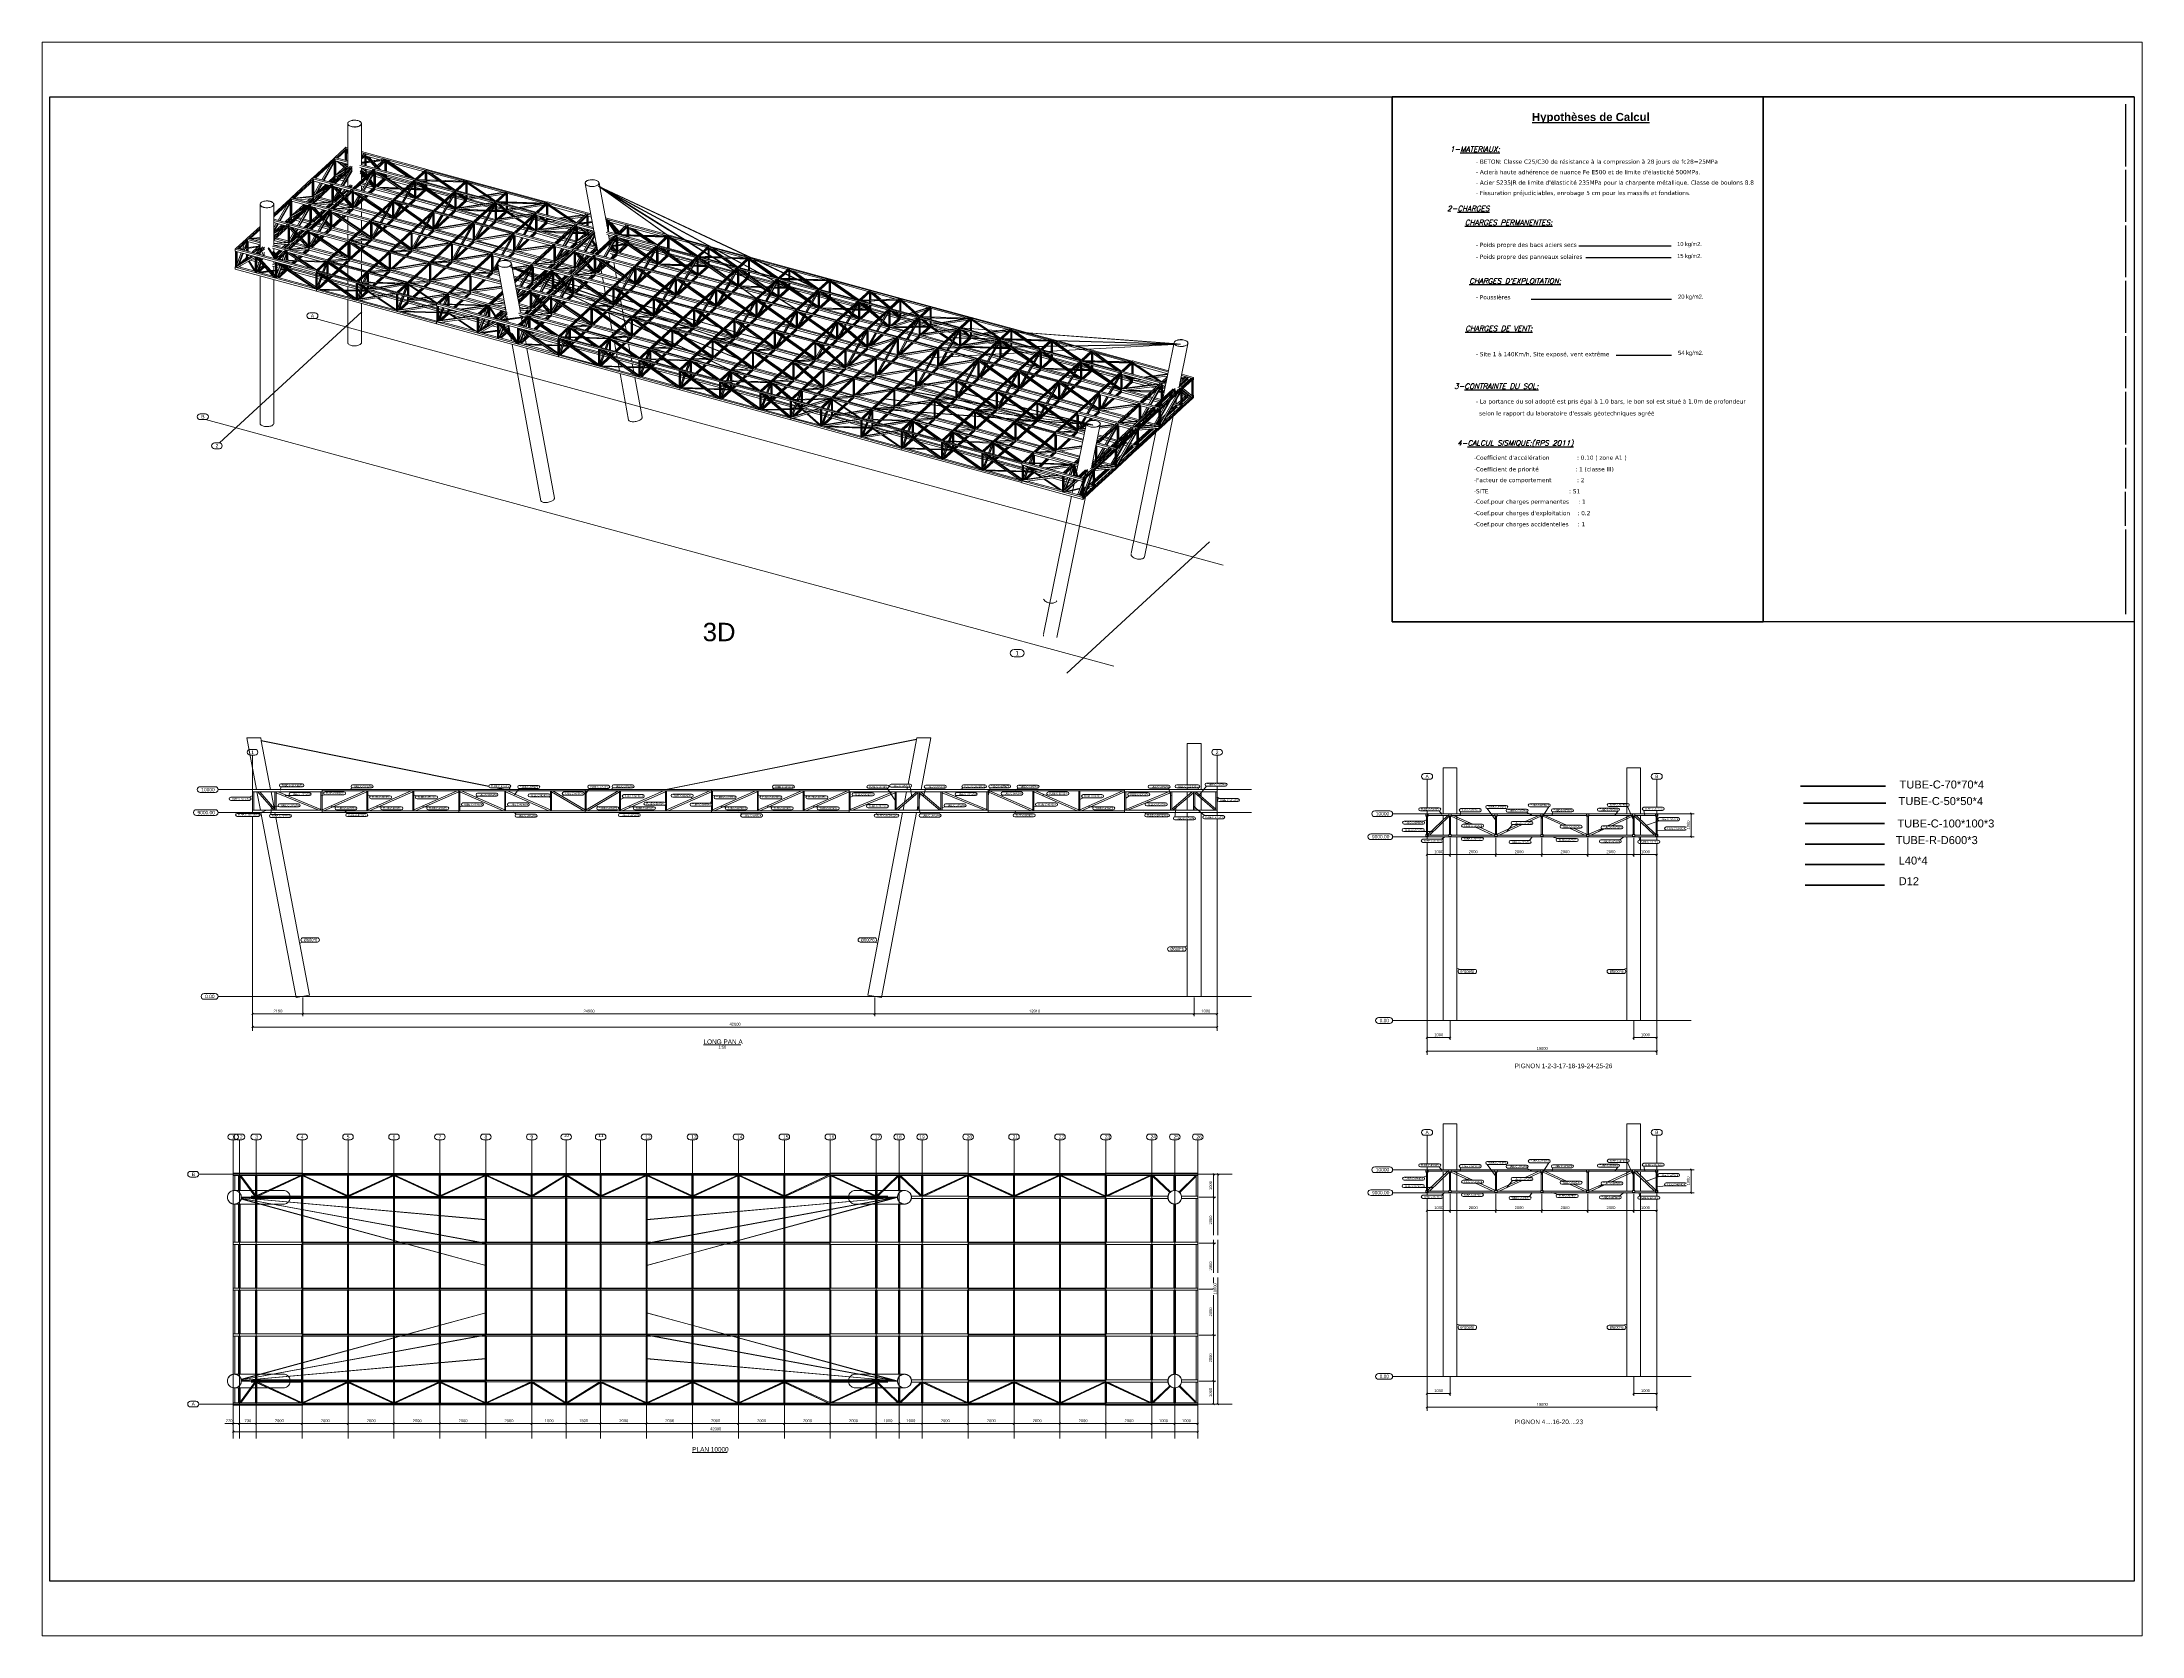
# Paper-space layout 'Layout2' of a CAD drawing. Header units: millimetres. Extents: x 26 to 231, y 20 to 176.
# The model-space entities are those that its viewports show. They can reach past a viewport. Long polylines and large blocks are cut down to what shows.
import ezdxf
from ezdxf.enums import TextEntityAlignment as Align

# ---------------------------------------------------------------- set-up
doc = ezdxf.new("R2010")
doc.units = ezdxf.units.MM
doc.linetypes.add('XKITLINE00', pattern=[0])
doc.linetypes.add('XKITLINE03', pattern=[6, 3, -1, 1, -1])
for name, color, linetype, lineweight in [('Autre type objet', 1, 'Continuous', 0), ('BET-poteau', 5, 'Continuous', 30), ('Dimension', 7, 'Continuous', 0), ('Feuille dessin', 5, 'Continuous', 0), ('Maillage', 1, 'Continuous', 0), ('Piece', 20, 'Continuous', 0), ('Repère pièce', 3, 'Continuous', 0)]:
    doc.layers.add(name, color=color, linetype=linetype, lineweight=lineweight)
doc.layers.add('cartouche_Pen_No__1', color=7, linetype='Continuous')
doc.styles.add('ARIAL', font='Arial.ttf')
doc.styles.add('ARIAL-Gras', font='Arial Bold.ttf')
doc.styles.add('ITALIC', font='ITALIC__.TTF')
doc.styles.add('Verdana', font='Verdana.ttf')

msp = doc.modelspace()

# ---------------------------------------------------------------- linework, layer by layer
at = {"color": 6}
for points in [[(71565, 32301), (189565, 32301), (189565, -51699), (71565, -51699), (71565, 32301)], [(189565, 32301), (168565, 32301), (168565, 2601), (189565, 2601)]]:
    msp.add_lwpolyline(points, dxfattribs=at)
at = {"layer": 'Autre type objet', "lineweight": 60}
msp.add_line((170677, -6710), (175481, -6710), dxfattribs=at)
at = {"layer": 'Autre type objet', "color": 0, "linetype": 'XKITLINE00', "lineweight": 0}
msp.add_line((108573, -21351), (110693, -21351), dxfattribs=at)
at = {"layer": 'Autre type objet', "linetype": 'XKITLINE00', "lineweight": 0}
for p, q in [((81951, -43623), (81951, -26723)), ((82302, -43623), (82302, -26723)), ((83251, -43623), (83251, -26723)), ((85851, -43623), (85851, -26723)), ((88451, -43623), (88451, -26723)), ((91051, -43623), (91051, -26723)), ((93651, -43623), (93651, -26723)), ((96251, -43623), (96251, -26723)), ((98851, -43623), (98851, -26723)), ((100801, -43623), (100801, -26723)), ((102751, -43623), (102751, -26723)), ((105351, -43623), (105351, -26723)), ((107951, -43623), (107951, -26723)), ((110551, -43623), (110551, -26723)), ((113151, -43623), (113151, -26723)), ((115751, -43623), (115751, -26723)), ((118351, -43623), (118351, -26723)), ((119651, -43623), (119651, -26723)), ((120951, -43623), (120951, -26723)), ((123551, -43623), (123551, -26723)), ((126151, -43623), (126151, -26723)), ((128751, -43623), (128751, -26723)), ((131351, -43623), (131351, -26723)), ((133951, -43623), (133951, -26723)), ((135251, -43623), (135251, -26723)), ((136551, -43623), (136551, -26723)), ((81951, -28738), (81951, -29588)), ((82042, -28738), (82042, -29583)), ((82256, -28738), (82256, -29583)), ((82347, -28738), (82347, -29583)), ((83205, -28738), (83205, -29908)), ((83296, -28738), (83296, -29908)), ((118305, -28738), (118305, -29908)), ((118396, -28738), (118396, -29908)), ((119605, -28738), (119605, -29583)), ((119696, -28738), (119696, -29583)), ((120905, -28738), (120905, -29908)), ((120996, -28738), (120996, -29908)), ((133905, -28738), (133905, -29908)), ((133996, -28738), (133996, -29908)), ((135205, -28738), (135205, -29586)), ((135296, -28738), (135296, -29586)), ((136460, -28738), (136460, -29908)), ((136551, -28738), (136551, -29908)), ((81951, -30357), (81951, -32508)), ((82042, -30363), (82042, -32508)), ((82256, -30363), (82256, -32508)), ((82347, -30363), (82347, -32508)), ((83205, -30291), (83205, -32508)), ((83296, -30316), (83296, -32508)), ((118305, -30316), (118305, -32508)), ((118396, -30291), (118396, -32508)), ((119605, -30363), (119605, -32508)), ((119696, -30363), (119696, -32508)), ((120905, -30038), (120905, -32508)), ((120996, -30038), (120996, -32508)), ((133905, -30038), (133905, -32508)), ((133996, -30038), (133996, -32508)), ((135205, -30359), (135205, -32508)), ((135296, -30359), (135296, -32508)), ((136460, -30038), (136460, -32508)), ((136551, -30038), (136551, -32508)), ((81951, -32638), (81951, -35108)), ((82042, -32638), (82042, -35108)), ((82256, -32638), (82256, -35108)), ((82347, -32638), (82347, -35108)), ((83205, -32638), (83205, -35108)), ((83296, -32638), (83296, -35108)), ((118305, -32638), (118305, -35108)), ((118396, -32638), (118396, -35108)), ((119605, -32638), (119605, -35108)), ((119696, -32638), (119696, -35108)), ((120905, -32638), (120905, -35108)), ((120996, -32638), (120996, -35108)), ((133905, -32638), (133905, -35108)), ((133996, -32638), (133996, -35108)), ((135205, -32638), (135205, -35108)), ((135296, -32638), (135296, -35108)), ((136460, -32638), (136460, -35108)), ((136551, -32638), (136551, -35108)), ((81951, -35238), (81951, -37708)), ((82042, -35238), (82042, -37708)), ((82256, -35238), (82256, -37708)), ((82347, -35238), (82347, -37708)), ((83205, -35238), (83205, -37708)), ((83296, -35238), (83296, -37708)), ((118305, -35238), (118305, -37708)), ((118396, -35238), (118396, -37708)), ((119605, -35238), (119605, -37708)), ((119696, -35238), (119696, -37708)), ((120905, -35238), (120905, -37708)), ((120996, -35238), (120996, -37708)), ((133905, -35238), (133905, -37708)), ((133996, -35238), (133996, -37708)), ((135205, -35238), (135205, -37708)), ((135296, -35238), (135296, -37708)), ((136460, -35238), (136460, -37708)), ((136551, -35238), (136551, -37708)), ((81951, -37838), (81951, -39988)), ((82042, -37838), (82042, -39983)), ((82256, -37838), (82256, -39983)), ((82347, -37838), (82347, -39983)), ((83205, -37838), (83205, -40054)), ((83296, -37838), (83296, -40030)), ((118305, -37838), (118305, -40030)), ((118396, -37838), (118396, -40054)), ((119605, -37838), (119605, -39983)), ((119696, -37838), (119696, -39983)), ((120905, -37838), (120905, -40308)), ((120996, -37838), (120996, -40308)), ((133905, -37838), (133905, -40308)), ((133996, -37838), (133996, -40308)), ((135205, -37838), (135205, -39986)), ((135296, -37838), (135296, -39986)), ((136460, -37838), (136460, -40308)), ((136551, -37838), (136551, -40308)), ((81951, -40757), (81951, -41608)), ((82042, -40763), (82042, -41608)), ((82256, -40763), (82256, -41608)), ((82347, -40763), (82347, -41608)), ((83205, -40438), (83205, -41608)), ((83296, -40438), (83296, -41608)), ((118305, -40438), (118305, -41608)), ((118396, -40438), (118396, -41608)), ((119605, -40763), (119605, -41608)), ((119696, -40763), (119696, -41608)), ((120905, -40438), (120905, -41608)), ((120996, -40438), (120996, -41608)), ((133905, -40438), (133905, -41608)), ((133996, -40438), (133996, -41608)), ((135205, -40759), (135205, -41608)), ((135296, -40759), (135296, -41608)), ((136460, -40438), (136460, -41608)), ((136551, -40438), (136551, -41608)), ((107937, -44419), (109904, -44419))]:
    msp.add_line(p, q, dxfattribs=at)
at = {"layer": 'BET-poteau', "color": 0, "lineweight": -2}
msp.add_lwpolyline([(147565, 32297), (189565, 32297), (189565, 2597), (147565, 2597)], close=True, dxfattribs=at)
at = {"layer": 'cartouche_Pen_No__1', "linetype": 'Continuous'}
msp.add_line((168562, 32301), (189565, 32301), dxfattribs=at)
msp.add_line((168562, 32301), (189565, 32301), dxfattribs=at)
at = {"layer": 'cartouche_Pen_No__1'}
for p, q in [((189565, 32301), (189565, 2597)), ((189565, 32301), (189565, 2597)), ((189065, 31876), (189065, 28365)), ((189065, 28165), (189065, 25226)), ((189065, 25026), (189065, 22087)), ((158133, 23873), (163353, 23873)), ((158517, 23200), (163353, 23200)), ((189065, 21887), (189065, 18948)), ((155420, 20858), (163366, 20858)), ((189065, 18748), (189065, 15809)), ((160241, 17680), (163366, 17680)), ((189065, 15609), (189065, 12628)), ((189065, 12428), (189065, 10144)), ((189065, 8022), (189065, 9944)), ((189065, 7822), (189065, 3021))]:
    msp.add_line(p, q, dxfattribs=at)
for points in [[(147565, 2597), (168565, 2597), (168565, 32297), (147565, 32297)], [(168562, 32301), (189565, 32301), (189565, 2597), (168562, 2597)]]:
    msp.add_lwpolyline(points, close=True, dxfattribs=at)
at = {"layer": 'Dimension', "color": 0, "linetype": 'XKITLINE00', "lineweight": 0}
for p, q in [((164239, -8271), (164645, -8271)), ((164436, -8225), (164528, -8317)), ((164482, -9571), (164482, -8271)), ((149578, -10536), (149486, -10628)), ((149532, -10338), (149532, -10745)), ((149532, -10582), (150832, -10582)), ((150878, -10536), (150786, -10628)), ((150878, -10536), (150786, -10628)), ((150832, -9636), (150832, -10712)), ((150832, -9636), (150832, -10712)), ((150832, -10582), (153432, -10582)), ((153478, -10536), (153386, -10628)), ((153478, -10536), (153386, -10628)), ((153432, -9636), (153432, -10712)), ((153432, -9636), (153432, -10712)), ((153432, -10582), (156032, -10582)), ((156078, -10536), (155986, -10628)), ((156078, -10536), (155986, -10628)), ((156032, -9636), (156032, -10712)), ((156032, -9636), (156032, -10712)), ((156032, -10582), (158632, -10582)), ((158678, -10536), (158586, -10628)), ((158678, -10536), (158586, -10628)), ((158632, -9636), (158632, -10712)), ((158632, -9636), (158632, -10712)), ((158632, -10582), (161232, -10582)), ((161278, -10536), (161186, -10628)), ((161278, -10536), (161186, -10628)), ((161232, -9636), (161232, -10712)), ((161232, -9636), (161232, -10712)), ((161232, -10582), (162532, -10582)), ((162578, -10536), (162486, -10628)), ((162532, -10338), (162532, -10745)), ((164239, -9571), (164645, -9571)), ((164436, -9525), (164528, -9617)), ((85894, -18669), (85894, -19728)), ((85894, -18669), (85894, -19728)), ((118264, -18669), (118264, -19728)), ((118264, -18669), (118264, -19728)), ((136347, -18669), (136347, -19728)), ((136347, -18669), (136347, -19728)), ((83093, -19552), (83001, -19644)), ((83047, -19354), (83047, -19761)), ((83047, -19598), (85894, -19598)), ((83047, -20099), (83047, -20505)), ((85940, -19552), (85848, -19644)), ((85940, -19552), (85848, -19644)), ((85894, -19598), (118264, -19598)), ((118310, -19552), (118218, -19644)), ((118310, -19552), (118218, -19644)), ((118264, -19598), (136347, -19598)), ((136393, -19552), (136301, -19644)), ((136393, -19552), (136301, -19644)), ((136347, -19598), (137647, -19598)), ((137693, -19552), (137601, -19644)), ((137647, -19354), (137647, -19761)), ((137647, -20099), (137647, -20505)), ((150832, -19991), (150832, -21068)), ((161232, -19991), (161232, -21068)), ((161232, -19991), (161232, -21068)), ((83093, -20297), (83001, -20389)), ((83047, -20343), (137647, -20343)), ((137693, -20297), (137601, -20389)), ((149578, -20892), (149486, -20984)), ((149532, -20694), (149532, -21100)), ((149532, -20938), (150832, -20938)), ((150878, -20892), (150786, -20984)), ((150878, -20892), (150786, -20984)), ((161278, -20892), (161186, -20984)), ((161278, -20892), (161186, -20984)), ((161232, -20938), (162532, -20938)), ((162578, -20892), (162486, -20984)), ((162532, -20694), (162532, -21100)), ((149578, -21666), (149486, -21758)), ((149532, -21469), (149532, -21875)), ((149532, -21712), (162532, -21712)), ((162578, -21666), (162486, -21758)), ((162532, -21469), (162532, -21875)), ((164239, -28413), (164645, -28413)), ((164436, -28367), (164528, -28459)), ((164482, -29713), (164482, -28413)), ((164239, -29713), (164645, -29713)), ((164436, -29667), (164528, -29759)), ((149578, -30679), (149486, -30770)), ((149532, -30481), (149532, -30887)), ((149532, -30725), (150832, -30725)), ((150878, -30679), (150786, -30770)), ((150878, -30679), (150786, -30770)), ((150832, -29778), (150832, -30855)), ((150832, -29778), (150832, -30855)), ((150832, -30725), (153432, -30725)), ((153478, -30679), (153386, -30770)), ((153478, -30679), (153386, -30770)), ((153432, -29778), (153432, -30855)), ((153432, -29778), (153432, -30855)), ((153432, -30725), (156032, -30725)), ((156078, -30679), (155986, -30770)), ((156078, -30679), (155986, -30770)), ((156032, -29778), (156032, -30855)), ((156032, -29778), (156032, -30855)), ((156032, -30725), (158632, -30725)), ((158678, -30679), (158586, -30770)), ((158678, -30679), (158586, -30770)), ((158632, -29778), (158632, -30855)), ((158632, -29778), (158632, -30855)), ((158632, -30725), (161232, -30725)), ((161278, -30679), (161186, -30770)), ((161278, -30679), (161186, -30770)), ((161232, -29778), (161232, -30855)), ((161232, -29778), (161232, -30855)), ((161232, -30725), (162532, -30725)), ((162578, -30679), (162486, -30770)), ((162532, -30481), (162532, -30887)), ((150832, -40134), (150832, -41210)), ((161232, -40134), (161232, -41210)), ((161232, -40134), (161232, -41210)), ((149578, -41034), (149486, -41126)), ((149532, -40836), (149532, -41243)), ((149532, -41080), (150832, -41080)), ((150878, -41034), (150786, -41126)), ((150878, -41034), (150786, -41126)), ((161278, -41034), (161186, -41126)), ((161278, -41034), (161186, -41126)), ((161232, -41080), (162532, -41080)), ((162578, -41034), (162486, -41126)), ((162532, -40836), (162532, -41243)), ((149578, -41809), (149486, -41901)), ((149532, -41611), (149532, -42017)), ((149532, -41855), (162532, -41855)), ((162578, -41809), (162486, -41901)), ((162532, -41611), (162532, -42017))]:
    msp.add_line(p, q, dxfattribs=at)
at = {"layer": 'Dimension', "linetype": 'XKITLINE00', "lineweight": 0}
for p, q in [((137201, -28673), (137607, -28673)), ((137399, -28627), (137491, -28719)), ((137445, -29973), (137445, -28673)), ((137452, -28673), (137859, -28673)), ((137650, -28627), (137742, -28719)), ((137696, -32114), (137696, -28673)), ((136616, -29973), (137575, -29973)), ((136616, -29973), (137575, -29973)), ((137399, -29927), (137491, -30019)), ((137399, -29927), (137491, -30019)), ((137445, -32114), (137445, -29973)), ((136616, -32573), (137575, -32573)), ((136616, -32573), (137575, -32573)), ((137399, -32527), (137491, -32619)), ((137399, -32527), (137491, -32619)), ((137445, -32573), (137445, -32387)), ((137445, -34242), (137445, -32573)), ((137696, -34242), (137696, -32387)), ((136616, -35173), (137420, -35173)), ((136616, -35173), (137420, -35173)), ((137399, -35127), (137420, -35148)), ((137399, -35127), (137420, -35148)), ((137445, -34839), (137445, -34515)), ((137445, -37773), (137445, -35506)), ((137696, -41673), (137696, -34515)), ((136616, -37773), (137575, -37773)), ((136616, -37773), (137575, -37773)), ((137399, -37727), (137491, -37819)), ((137399, -37727), (137491, -37819)), ((137445, -40373), (137445, -37773)), ((136616, -40373), (137575, -40373)), ((136616, -40373), (137575, -40373)), ((137399, -40327), (137491, -40419)), ((137399, -40327), (137491, -40419)), ((137445, -41673), (137445, -40373)), ((81951, -42780), (81468, -42780)), ((81997, -42734), (81905, -42826)), ((81951, -42536), (81951, -42942)), ((81951, -42780), (82302, -42780)), ((82348, -42734), (82256, -42826)), ((82348, -42734), (82256, -42826)), ((82302, -41673), (82302, -42910)), ((82302, -41673), (82302, -42910)), ((82302, -42780), (83251, -42780)), ((83297, -42734), (83205, -42826)), ((83297, -42734), (83205, -42826)), ((83251, -41673), (83251, -42910)), ((83251, -41673), (83251, -42910)), ((83251, -42780), (85851, -42780)), ((85897, -42734), (85805, -42826)), ((85897, -42734), (85805, -42826)), ((85851, -41673), (85851, -42910)), ((85851, -41673), (85851, -42910)), ((85851, -42780), (88451, -42780)), ((88497, -42734), (88405, -42826)), ((88497, -42734), (88405, -42826)), ((88451, -41673), (88451, -42910)), ((88451, -41673), (88451, -42910)), ((88451, -42780), (91051, -42780)), ((91097, -42734), (91005, -42826)), ((91097, -42734), (91005, -42826)), ((91051, -41673), (91051, -42910)), ((91051, -41673), (91051, -42910)), ((91051, -42780), (93651, -42780)), ((93697, -42734), (93605, -42826)), ((93697, -42734), (93605, -42826)), ((93651, -41673), (93651, -42910)), ((93651, -41673), (93651, -42910)), ((93651, -42780), (96251, -42780)), ((96297, -42734), (96205, -42826)), ((96297, -42734), (96205, -42826)), ((96251, -41673), (96251, -42910)), ((96251, -41673), (96251, -42910)), ((96251, -42780), (98851, -42780)), ((98897, -42734), (98805, -42826)), ((98897, -42734), (98805, -42826)), ((98851, -41673), (98851, -42910)), ((98851, -41673), (98851, -42910)), ((98851, -42780), (100801, -42780)), ((100847, -42734), (100755, -42826)), ((100847, -42734), (100755, -42826)), ((100801, -41673), (100801, -42910)), ((100801, -41673), (100801, -42910)), ((100801, -42780), (102751, -42780)), ((102797, -42734), (102705, -42826)), ((102797, -42734), (102705, -42826)), ((102751, -41673), (102751, -42910)), ((102751, -41673), (102751, -42910)), ((102751, -42780), (105351, -42780)), ((105397, -42734), (105305, -42826)), ((105397, -42734), (105305, -42826)), ((105351, -41673), (105351, -41762)), ((105351, -41673), (105351, -41762)), ((105351, -42035), (105351, -42910)), ((105351, -42035), (105351, -42910)), ((105351, -42780), (107951, -42780)), ((107997, -42734), (107905, -42826)), ((107997, -42734), (107905, -42826)), ((107951, -41673), (107951, -42910)), ((107951, -41673), (107951, -42910)), ((107951, -42780), (110551, -42780)), ((110597, -42734), (110505, -42826)), ((110597, -42734), (110505, -42826)), ((110551, -41673), (110551, -42910)), ((110551, -41673), (110551, -42910)), ((110551, -42780), (113151, -42780)), ((113197, -42734), (113105, -42826)), ((113197, -42734), (113105, -42826)), ((113151, -41673), (113151, -42910)), ((113151, -41673), (113151, -42910)), ((113151, -42780), (115751, -42780)), ((115797, -42734), (115705, -42826)), ((115797, -42734), (115705, -42826)), ((115751, -41673), (115751, -42910)), ((115751, -41673), (115751, -42910)), ((115751, -42780), (118351, -42780)), ((118397, -42734), (118305, -42826)), ((118397, -42734), (118305, -42826)), ((118351, -41673), (118351, -42910)), ((118351, -41673), (118351, -42910)), ((118351, -42780), (119651, -42780)), ((119697, -42734), (119605, -42826)), ((119697, -42734), (119605, -42826)), ((119651, -41673), (119651, -42910)), ((119651, -41673), (119651, -42910)), ((119651, -42780), (120951, -42780)), ((120997, -42734), (120905, -42826)), ((120997, -42734), (120905, -42826)), ((120951, -41673), (120951, -42910)), ((120951, -41673), (120951, -42910)), ((120951, -42780), (123551, -42780)), ((123597, -42734), (123505, -42826)), ((123597, -42734), (123505, -42826)), ((123551, -41673), (123551, -42910)), ((123551, -41673), (123551, -42910)), ((123551, -42780), (126151, -42780)), ((126197, -42734), (126105, -42826)), ((126197, -42734), (126105, -42826)), ((126151, -41673), (126151, -42910)), ((126151, -41673), (126151, -42910)), ((126151, -42780), (128751, -42780)), ((128797, -42734), (128705, -42826)), ((128797, -42734), (128705, -42826)), ((128751, -41673), (128751, -42910)), ((128751, -41673), (128751, -42910)), ((128751, -42780), (131351, -42780)), ((131397, -42734), (131305, -42826)), ((131397, -42734), (131305, -42826)), ((131351, -41673), (131351, -42910)), ((131351, -41673), (131351, -42910)), ((131351, -42780), (133951, -42780)), ((133997, -42734), (133905, -42826)), ((133997, -42734), (133905, -42826)), ((133951, -41673), (133951, -42910)), ((133951, -41673), (133951, -42910)), ((133951, -42780), (135251, -42780)), ((135297, -42734), (135205, -42826)), ((135297, -42734), (135205, -42826)), ((135251, -41673), (135251, -42910)), ((135251, -41673), (135251, -42910)), ((135251, -42780), (136551, -42780)), ((136597, -42734), (136505, -42826)), ((136551, -42536), (136551, -42942)), ((137201, -41673), (137607, -41673)), ((137399, -41627), (137491, -41719)), ((137452, -41673), (137859, -41673)), ((137650, -41627), (137742, -41719)), ((81997, -43195), (81905, -43287)), ((81951, -42997), (81951, -43403)), ((81951, -43241), (136551, -43241)), ((136597, -43195), (136505, -43287)), ((136551, -42997), (136551, -43403))]:
    msp.add_line(p, q, dxfattribs=at)
at = {"layer": 'Feuille dessin', "linetype": 'XKITLINE00', "lineweight": 60}
msp.add_line((175495, -7664), (170841, -7664), dxfattribs=at)
at = {"layer": 'Feuille dessin', "linetype": 'XKITLINE00', "lineweight": 0}
for p, q in [((85818, -28738), (85818, -29908)), ((85883, -28738), (85883, -29908)), ((88418, -28738), (88418, -29908)), ((88483, -28738), (88483, -29908)), ((91018, -28738), (91018, -29908)), ((91083, -28738), (91083, -29908)), ((93618, -28738), (93618, -29908)), ((93683, -28738), (93683, -29908)), ((96218, -28738), (96218, -29908)), ((96283, -28738), (96218, -28738)), ((96283, -28738), (96283, -29908)), ((98818, -28738), (98818, -29908)), ((98883, -28738), (98883, -29908)), ((100768, -28738), (100768, -29908)), ((100833, -28738), (100833, -29908)), ((102718, -28738), (102718, -29908)), ((102783, -28738), (102783, -29908)), ((105318, -28738), (105318, -29908)), ((105383, -28738), (105383, -29908)), ((107918, -28738), (107918, -29908)), ((107983, -28738), (107983, -29908)), ((110518, -28738), (110518, -29908)), ((110583, -28738), (110583, -29908)), ((113118, -28738), (113118, -29908)), ((113183, -28738), (113183, -29908)), ((115718, -28738), (115718, -29908)), ((115783, -28738), (115783, -29908)), ((123518, -28738), (123518, -29908)), ((123583, -28738), (123583, -29908)), ((126118, -28738), (126118, -29908)), ((126183, -28738), (126183, -29908)), ((128718, -28738), (128718, -29908)), ((128783, -28738), (128783, -29908)), ((131318, -28738), (131318, -29908)), ((131383, -28738), (131383, -29908)), ((85818, -30038), (85818, -30299)), ((85818, -30314), (85818, -30653)), ((85818, -30668), (85818, -30986)), ((85883, -30038), (85883, -30305)), ((85883, -30320), (85883, -30665)), ((85883, -30680), (85883, -31004)), ((88483, -29908), (88418, -29908)), ((88483, -30038), (88418, -30038)), ((88418, -30038), (88418, -30531)), ((88418, -30545), (88418, -31129)), ((88483, -30038), (88483, -30536)), ((88483, -30551), (88483, -31141)), ((91083, -29908), (91018, -29908)), ((91083, -30038), (91018, -30038)), ((91018, -30038), (91018, -30762)), ((91018, -30777), (91018, -31606)), ((91083, -30038), (91083, -30768)), ((91083, -30782), (91083, -31618)), ((93683, -29908), (93618, -29908)), ((93683, -30038), (93618, -30038)), ((93618, -30038), (93618, -30993)), ((93683, -30038), (93683, -30999)), ((96283, -29908), (96218, -29908)), ((96283, -30038), (96218, -30038)), ((96218, -30038), (96218, -31224)), ((96283, -30038), (96283, -32508)), ((98883, -29908), (98818, -29908)), ((98883, -30038), (98818, -30038)), ((98818, -30038), (98818, -32508)), ((98883, -30038), (98883, -32508)), ((100833, -29908), (100768, -29908)), ((100833, -30038), (100768, -30038)), ((100768, -30038), (100768, -32508)), ((100833, -30038), (100833, -32508)), ((102718, -30038), (102718, -32508)), ((102783, -30038), (102783, -32508)), ((105318, -30038), (105318, -32508)), ((105383, -30038), (105383, -31224)), ((107983, -29908), (107918, -29908)), ((107983, -30038), (107918, -30038)), ((107918, -30038), (107918, -30999)), ((107983, -30038), (107983, -30993)), ((110583, -30038), (110518, -30038)), ((110518, -30038), (110518, -30768)), ((110518, -30782), (110518, -31618)), ((110583, -30038), (110583, -30762)), ((110583, -30777), (110583, -31606)), ((113183, -30038), (113118, -30038)), ((113118, -30038), (113118, -30536)), ((113118, -30551), (113118, -31141)), ((113183, -30038), (113183, -30531)), ((113183, -30545), (113183, -31129)), ((115718, -30038), (115718, -30305)), ((115718, -30320), (115718, -30665)), ((115718, -30680), (115718, -31004)), ((115783, -30038), (115783, -30299)), ((115783, -30314), (115783, -30653)), ((115783, -30668), (115783, -30986)), ((123518, -30038), (123518, -32508)), ((123583, -30038), (123583, -32508)), ((126118, -30038), (126118, -32508)), ((126183, -30038), (126183, -32508)), ((128718, -30038), (128718, -32508)), ((128783, -30038), (128783, -32508)), ((131318, -30038), (131318, -32508)), ((131383, -30038), (131383, -32508)), ((85818, -31002), (85818, -32508)), ((85883, -31020), (85883, -32508)), ((88418, -31145), (88418, -31694)), ((88418, -31710), (88418, -32508)), ((88483, -31157), (88483, -31712)), ((88483, -31728), (88483, -32508)), ((91018, -31622), (91018, -32402)), ((91083, -31633), (91083, -32420)), ((93618, -31008), (93618, -32082)), ((93683, -31014), (93683, -32094)), ((96218, -31239), (96218, -32508)), ((105383, -31239), (105383, -32508)), ((107918, -31014), (107918, -32094)), ((107983, -31008), (107983, -32082)), ((110518, -31633), (110518, -32420)), ((110583, -31622), (110583, -32402)), ((113118, -31157), (113118, -31712)), ((113118, -31728), (113118, -32508)), ((113183, -31145), (113183, -31694)), ((113183, -31710), (113183, -32508)), ((115718, -31020), (115718, -32508)), ((115783, -31002), (115783, -32508)), ((85818, -32638), (85818, -35108)), ((85883, -32638), (85883, -35108)), ((88483, -32508), (88418, -32508)), ((88483, -32638), (88418, -32638)), ((88418, -32638), (88418, -35108)), ((88483, -32638), (88483, -35108)), ((91018, -32418), (91018, -32508)), ((91083, -32508), (91018, -32508)), ((91083, -32638), (91018, -32638)), ((91018, -32638), (91018, -35108)), ((91083, -32436), (91083, -32508)), ((91083, -32638), (91083, -35108)), ((93618, -32098), (93618, -32508)), ((93683, -32508), (93618, -32508)), ((93683, -32638), (93618, -32638)), ((93618, -32638), (93618, -33110)), ((93618, -33126), (93618, -35108)), ((93683, -32110), (93683, -32508)), ((93683, -32638), (93683, -33128)), ((93683, -33144), (93683, -35108)), ((96283, -32508), (96218, -32508)), ((96283, -32638), (96218, -32638)), ((96218, -32638), (96218, -33818)), ((96283, -32638), (96283, -35108)), ((98883, -32508), (98818, -32508)), ((98883, -32638), (98818, -32638)), ((98818, -32638), (98818, -35108)), ((98883, -32638), (98883, -35108)), ((100833, -32508), (100768, -32508)), ((100833, -32638), (100768, -32638)), ((100768, -32638), (100768, -35108)), ((100833, -32638), (100833, -35108)), ((102783, -32508), (102718, -32508)), ((102783, -32638), (102718, -32638)), ((102718, -32638), (102718, -35108)), ((102783, -32638), (102783, -35108)), ((105383, -32508), (105318, -32508)), ((105383, -32638), (105318, -32638)), ((105318, -32638), (105318, -35108)), ((105383, -32638), (105383, -33818)), ((107918, -32110), (107918, -32508)), ((107983, -32508), (107918, -32508)), ((107983, -32638), (107918, -32638)), ((107918, -32638), (107918, -33128)), ((107918, -33144), (107918, -35108)), ((107983, -32098), (107983, -32508)), ((107983, -32638), (107983, -33110)), ((107983, -33126), (107983, -35108)), ((110518, -32436), (110518, -32508)), ((110583, -32508), (110518, -32508)), ((110583, -32638), (110518, -32638)), ((110518, -32638), (110518, -35108)), ((110583, -32418), (110583, -32508)), ((110583, -32638), (110583, -35108)), ((113183, -32508), (113118, -32508)), ((113183, -32638), (113118, -32638)), ((113118, -32638), (113118, -35108)), ((113183, -32638), (113183, -35108)), ((115718, -32638), (115718, -35108)), ((115783, -32638), (115783, -35108)), ((123518, -32638), (123518, -35108)), ((123583, -32638), (123583, -35108)), ((126118, -32638), (126118, -35108)), ((126183, -32638), (126183, -35108)), ((128718, -32638), (128718, -35108)), ((128783, -32638), (128783, -35108)), ((131318, -32638), (131318, -35108)), ((131383, -32638), (131383, -35108)), ((96218, -33834), (96218, -35108)), ((105383, -33834), (105383, -35108)), ((85818, -35238), (85818, -37708)), ((85883, -35238), (85883, -37708)), ((88483, -35108), (88418, -35108)), ((88418, -35238), (88418, -37708)), ((88483, -35238), (88418, -35238)), ((88483, -35238), (88483, -37708)), ((91083, -35108), (91018, -35108)), ((91018, -35238), (91018, -37708)), ((91083, -35238), (91018, -35238)), ((91083, -35238), (91083, -37708)), ((93683, -35108), (93618, -35108)), ((93618, -35238), (93618, -37219)), ((93683, -35238), (93618, -35238)), ((93683, -35238), (93683, -37202)), ((96283, -35108), (96218, -35108)), ((96218, -35238), (96218, -36512)), ((96283, -35238), (96218, -35238)), ((96283, -35238), (96283, -37708)), ((98883, -35108), (98818, -35108)), ((98818, -35238), (98818, -37708)), ((98883, -35238), (98818, -35238)), ((98883, -35238), (98883, -37708)), ((100833, -35108), (100768, -35108)), ((100768, -35238), (100768, -37708)), ((100833, -35238), (100768, -35238)), ((100833, -35238), (100833, -37708)), ((102783, -35108), (102718, -35108)), ((102718, -35238), (102718, -37708)), ((102783, -35238), (102718, -35238)), ((102783, -35238), (102783, -37708)), ((105383, -35108), (105318, -35108)), ((105318, -35238), (105318, -37708)), ((105383, -35238), (105318, -35238)), ((105383, -35238), (105383, -36512)), ((107983, -35108), (107918, -35108)), ((107918, -35238), (107918, -37202)), ((107983, -35238), (107918, -35238)), ((107983, -35238), (107983, -37219)), ((110583, -35108), (110518, -35108)), ((110518, -35238), (110518, -37708)), ((110583, -35238), (110518, -35238)), ((110583, -35238), (110583, -37708)), ((113183, -35108), (113118, -35108)), ((113118, -35238), (113118, -37708)), ((113183, -35238), (113118, -35238)), ((113183, -35238), (113183, -37708)), ((115718, -35238), (115718, -37708)), ((115783, -35238), (115783, -37708)), ((123518, -35238), (123518, -37708)), ((123583, -35238), (123583, -37708)), ((126118, -35238), (126118, -37708)), ((126183, -35238), (126183, -37708)), ((128718, -35238), (128718, -37708)), ((128783, -35238), (128783, -37708)), ((131318, -35238), (131318, -37708)), ((131383, -35238), (131383, -37708)), ((96218, -36528), (96218, -37708)), ((105383, -36528), (105383, -37708)), ((85818, -37838), (85818, -39343)), ((85883, -37838), (85883, -39325)), ((88483, -37708), (88418, -37708)), ((88418, -37838), (88418, -38635)), ((88483, -37838), (88418, -37838)), ((88483, -37838), (88483, -38617)), ((91083, -37708), (91018, -37708)), ((91018, -37838), (91018, -37927)), ((91083, -37838), (91018, -37838)), ((91018, -37943), (91018, -38724)), ((91083, -37838), (91083, -37910)), ((91083, -37925), (91083, -38712)), ((93618, -37235), (93618, -37708)), ((93618, -37838), (93618, -38247)), ((93683, -37218), (93683, -37708)), ((93683, -37838), (93683, -38235)), ((96283, -37708), (96218, -37708)), ((96218, -37838), (96218, -39106)), ((96283, -37838), (96218, -37838)), ((96283, -37838), (96283, -40308)), ((98883, -37708), (98818, -37708)), ((98818, -37838), (98818, -40308)), ((98883, -37838), (98818, -37838)), ((98883, -37838), (98883, -40308)), ((100833, -37708), (100768, -37708)), ((100768, -37838), (100768, -40308)), ((100833, -37838), (100768, -37838)), ((100833, -37838), (100833, -40308)), ((102783, -37708), (102718, -37708)), ((102718, -37838), (102718, -40308)), ((102783, -37838), (102718, -37838)), ((102783, -37838), (102783, -40308)), ((105383, -37708), (105318, -37708)), ((105318, -37838), (105318, -40308)), ((105383, -37838), (105318, -37838)), ((105383, -37838), (105383, -39106)), ((107918, -37218), (107918, -37708)), ((107983, -37708), (107918, -37708)), ((107918, -37838), (107918, -38235)), ((107983, -37838), (107918, -37838)), ((107983, -37235), (107983, -37708)), ((107983, -37838), (107983, -38247)), ((110583, -37708), (110518, -37708)), ((110518, -37838), (110518, -37910)), ((110583, -37838), (110518, -37838)), ((110518, -37925), (110518, -38712)), ((110583, -37838), (110583, -37927)), ((110583, -37943), (110583, -38724)), ((113183, -37708), (113118, -37708)), ((113118, -37838), (113118, -38617)), ((113183, -37838), (113118, -37838)), ((113183, -37838), (113183, -38635)), ((115718, -37838), (115718, -39325)), ((115783, -37838), (115783, -39343)), ((123518, -37838), (123518, -40308)), ((123583, -37838), (123583, -40308)), ((126183, -37708), (126118, -37708)), ((126118, -37838), (126118, -40308)), ((126183, -37838), (126118, -37838)), ((126183, -37838), (126183, -40308)), ((128783, -37708), (128718, -37708)), ((128718, -37838), (128718, -40308)), ((128783, -37838), (128718, -37838)), ((128783, -37838), (128783, -40308)), ((131318, -37838), (131318, -40308)), ((131383, -37838), (131383, -40308)), ((88418, -38651), (88418, -39200)), ((88418, -39216), (88418, -39800)), ((88483, -38633), (88483, -39188)), ((88483, -39204), (88483, -39794)), ((91018, -38740), (91018, -39569)), ((91083, -38728), (91083, -39563)), ((93618, -38263), (93618, -39337)), ((93683, -38251), (93683, -39332)), ((96218, -39121), (96218, -40308)), ((105383, -39121), (105383, -40308)), ((107918, -38251), (107918, -39332)), ((107983, -38263), (107983, -39337)), ((110518, -38728), (110518, -39563)), ((110583, -38740), (110583, -39569)), ((113118, -38633), (113118, -39188)), ((113118, -39204), (113118, -39794)), ((113183, -38651), (113183, -39200)), ((113183, -39216), (113183, -39800)), ((85818, -39359), (85818, -39677)), ((85818, -39693), (85818, -40031)), ((85818, -40046), (85818, -40308)), ((85883, -39341), (85883, -39665)), ((85883, -39681), (85883, -40026)), ((85883, -40040), (85883, -40308)), ((88418, -39815), (88418, -40308)), ((88483, -40308), (88418, -40308)), ((88483, -39809), (88483, -40308)), ((91018, -39583), (91018, -40308)), ((91083, -40308), (91018, -40308)), ((91083, -39578), (91083, -40308)), ((93618, -39352), (93618, -40308)), ((93683, -40308), (93618, -40308)), ((93683, -39346), (93683, -40308)), ((96283, -40308), (96218, -40308)), ((98883, -40308), (98818, -40308)), ((100833, -40308), (100768, -40308)), ((102783, -40308), (102718, -40308)), ((105383, -40308), (105318, -40308)), ((107918, -39346), (107918, -40308)), ((107983, -40308), (107918, -40308)), ((107983, -39352), (107983, -40308)), ((110518, -39578), (110518, -40308)), ((110583, -40308), (110518, -40308)), ((110583, -39583), (110583, -40308)), ((113118, -39809), (113118, -40308)), ((113183, -40308), (113118, -40308)), ((113183, -39815), (113183, -40308)), ((115718, -39341), (115718, -39665)), ((115718, -39681), (115718, -40026)), ((115718, -40040), (115718, -40308)), ((115783, -39359), (115783, -39677)), ((115783, -39693), (115783, -40031)), ((115783, -40046), (115783, -40308)), ((126108, -40414), (126118, -40438)), ((126183, -40308), (126118, -40308)), ((126194, -40414), (126183, -40438)), ((128783, -40308), (128718, -40308)), ((85818, -40438), (85818, -41608)), ((85883, -40438), (85883, -41608)), ((88483, -40438), (88418, -40438)), ((88418, -40438), (88418, -41608)), ((88483, -40438), (88483, -41608)), ((91083, -40438), (91018, -40438)), ((91018, -40438), (91018, -41608)), ((91083, -40438), (91083, -41608)), ((93683, -40438), (93618, -40438)), ((93618, -40438), (93618, -41608)), ((93683, -40438), (93683, -41608)), ((96283, -40438), (96218, -40438)), ((96218, -40438), (96218, -41608)), ((96283, -40438), (96283, -41608)), ((98883, -40438), (98818, -40438)), ((98818, -40438), (98818, -41608)), ((98883, -40438), (98883, -41608)), ((100833, -40438), (100768, -40438)), ((100768, -40438), (100768, -41608)), ((100833, -40438), (100833, -41608)), ((102783, -40438), (102718, -40438)), ((102718, -40438), (102718, -41608)), ((102783, -40438), (102783, -41608)), ((105383, -40438), (105318, -40438)), ((105318, -40438), (105318, -41608)), ((105383, -40438), (105383, -41608)), ((107983, -40438), (107918, -40438)), ((107918, -40438), (107918, -41608)), ((107983, -40438), (107983, -41608)), ((110583, -40438), (110518, -40438)), ((110518, -40438), (110518, -41608)), ((110583, -40438), (110583, -41608)), ((113183, -40438), (113118, -40438)), ((113118, -40438), (113118, -41608)), ((113183, -40438), (113183, -41608)), ((115718, -40438), (115718, -41608)), ((115783, -40438), (115783, -41608)), ((123518, -40438), (123518, -41608)), ((123583, -40438), (123583, -41608)), ((126189, -40425), (126112, -40425)), ((126183, -40438), (126118, -40438)), ((126118, -40438), (126118, -41608)), ((126183, -40438), (126183, -41608)), ((128712, -40425), (128718, -40438)), ((128783, -40438), (128718, -40438)), ((128718, -40438), (128718, -41608)), ((128790, -40425), (128783, -40438)), ((128783, -40438), (128783, -41608)), ((131318, -40438), (131318, -41608)), ((131383, -40438), (131383, -41608)), ((88483, -41608), (88418, -41608)), ((91083, -41608), (91018, -41608)), ((93683, -41608), (93618, -41608)), ((96283, -41608), (96218, -41608)), ((98883, -41608), (98818, -41608)), ((100833, -41608), (100768, -41608)), ((102783, -41608), (102718, -41608)), ((105383, -41608), (105318, -41608)), ((107983, -41608), (107918, -41608)), ((110583, -41608), (110518, -41608)), ((113183, -41608), (113118, -41608))]:
    msp.add_line(p, q, dxfattribs=at)
at = {"layer": 'Maillage', "color": 0, "linetype": 'XKITLINE03', "lineweight": 0}
for p, q in [((81166, 12712), (89230, 20138)), ((86586, 19746), (137996, 5789)), ((80383, 14034), (131793, 77)), ((129149, -314), (137213, 7111)), ((83047, -8247), (83047, -4954)), ((137647, -6534), (137647, -4954)), ((81097, -6904), (139597, -6904)), ((137647, -8376), (137647, -6709)), ((149532, -7931), (149532, -6321)), ((162532, -7904), (162532, -6321)), ((81097, -8204), (139597, -8204)), ((147582, -8271), (164482, -8271)), ((149532, -9716), (149532, -8107)), ((162532, -9770), (162532, -8080)), ((83047, -20554), (83047, -8423)), ((137647, -20554), (137647, -8551)), ((147582, -9571), (164482, -9571)), ((149532, -21921), (149532, -9892)), ((162532, -21921), (162532, -9946)), ((81097, -18604), (139597, -18604)), ((147582, -19971), (164482, -19971)), ((149532, -28074), (149532, -26463)), ((162532, -28046), (162532, -26463)), ((147582, -28413), (164482, -28413)), ((149532, -29859), (149532, -28249)), ((162532, -29913), (162532, -28222)), ((147582, -29713), (164482, -29713)), ((149532, -42063), (149532, -30034)), ((162532, -42063), (162532, -30088)), ((147582, -40113), (164482, -40113))]:
    msp.add_line(p, q, dxfattribs=at)
at = {"layer": 'Maillage', "color": 0, "linetype": 'XKITLINE00', "lineweight": 0}
for p, q in [((86282, 20071), (86586, 20071)), ((86282, 19746), (86586, 19746)), ((80079, 14359), (80383, 14359)), ((80079, 14034), (80383, 14034)), ((80891, 12712), (81166, 12712)), ((80891, 12387), (81166, 12387)), ((126153, 1029), (126510, 1029)), ((126153, 606), (126510, 606)), ((82909, -4629), (83184, -4629)), ((137509, -4629), (137784, -4629)), ((82909, -4954), (83184, -4954)), ((137509, -4954), (137784, -4954)), ((80081, -6742), (80934, -6742)), ((80081, -7067), (80934, -7067)), ((149381, -5996), (149684, -5996)), ((149381, -6321), (149684, -6321)), ((162381, -5996), (162684, -5996)), ((162381, -6321), (162684, -6321)), ((79864, -8042), (80934, -8042)), ((146567, -8108), (147420, -8108)), ((79864, -8367), (80934, -8367)), ((146350, -9408), (147420, -9408)), ((146567, -8433), (147420, -8433)), ((146350, -9733), (147420, -9733)), ((80298, -18442), (80934, -18442)), ((80298, -18767), (80934, -18767)), ((146784, -19808), (147420, -19808)), ((146784, -20133), (147420, -20133)), ((149381, -26138), (149684, -26138)), ((162381, -26138), (162684, -26138)), ((149381, -26463), (149684, -26463)), ((162381, -26463), (162684, -26463)), ((146567, -28250), (147420, -28250)), ((146350, -29550), (147420, -29550)), ((146567, -28575), (147420, -28575)), ((146350, -29875), (147420, -29875)), ((146784, -39950), (147420, -39950)), ((146784, -40275), (147420, -40275))]:
    msp.add_line(p, q, dxfattribs=at)
at = {"layer": 'Maillage', "linetype": 'XKITLINE00', "lineweight": 0}
for p, q in [((81814, -26398), (82088, -26398)), ((81814, -26723), (82088, -26723)), ((82165, -26398), (82439, -26398)), ((82165, -26723), (82439, -26723)), ((83114, -26398), (83388, -26398)), ((83114, -26723), (83388, -26723)), ((85714, -26398), (85988, -26398)), ((85714, -26723), (85988, -26723)), ((88314, -26398), (88588, -26398)), ((88314, -26723), (88588, -26723)), ((90914, -26398), (91188, -26398)), ((90914, -26723), (91188, -26723)), ((93514, -26398), (93788, -26398)), ((93514, -26723), (93788, -26723)), ((96114, -26398), (96388, -26398)), ((96114, -26723), (96388, -26723)), ((98714, -26398), (98988, -26398)), ((98714, -26723), (98988, -26723)), ((100664, -26398), (100938, -26398)), ((100664, -26723), (100938, -26723)), ((102614, -26398), (102888, -26398)), ((102614, -26723), (102888, -26723)), ((105214, -26398), (105488, -26398)), ((105214, -26723), (105488, -26723)), ((107814, -26398), (108088, -26398)), ((107814, -26723), (108088, -26723)), ((110414, -26398), (110688, -26398)), ((110414, -26723), (110688, -26723)), ((113014, -26398), (113288, -26398)), ((113014, -26723), (113288, -26723)), ((115614, -26398), (115888, -26398)), ((115614, -26723), (115888, -26723)), ((118214, -26398), (118488, -26398)), ((118214, -26723), (118488, -26723)), ((119514, -26398), (119788, -26398)), ((119514, -26723), (119788, -26723)), ((120814, -26398), (121088, -26398)), ((120814, -26723), (121088, -26723)), ((123414, -26398), (123688, -26398)), ((123414, -26723), (123688, -26723)), ((126014, -26398), (126288, -26398)), ((126014, -26723), (126288, -26723)), ((128614, -26398), (128888, -26398)), ((128614, -26723), (128888, -26723)), ((131214, -26398), (131488, -26398)), ((131214, -26723), (131488, -26723)), ((133814, -26398), (134088, -26398)), ((133814, -26723), (134088, -26723)), ((135114, -26398), (135388, -26398)), ((135114, -26723), (135388, -26723)), ((136414, -26398), (136688, -26398)), ((136414, -26723), (136688, -26723)), ((79535, -28510), (79838, -28510)), ((79535, -28835), (79838, -28835)), ((79535, -41510), (79838, -41510)), ((79535, -41835), (79838, -41835))]:
    msp.add_line(p, q, dxfattribs=at)
at = {"layer": 'Maillage', "linetype": 'XKITLINE03', "lineweight": 0}
for p, q in [((80001, -28673), (138501, -28673)), ((80001, -41673), (138501, -41673))]:
    msp.add_line(p, q, dxfattribs=at)
at = {"layer": 'Maillage', "color": 0, "linetype": 'XKITLINE00', "lineweight": 0}
for centre, radius, start, end in [((86282, 19909), 162, 90, 270), ((86586, 19909), 162, 270, 90), ((80079, 14197), 162, 90, 270), ((80383, 14197), 162, 270, 90), ((80891, 12550), 162, 90, 270), ((81166, 12550), 162, 270, 90), ((126153, 817), 211, 90, 270), ((126510, 817), 211, 270, 90), ((82909, -4792), 162, 90, 270), ((83184, -4792), 162, 270, 90), ((137509, -4792), 162, 90, 270), ((137784, -4792), 162, 270, 90), ((80081, -6904), 162, 90, 270), ((80934, -6904), 162, 270, 90), ((149381, -6158), 162, 90, 270), ((149684, -6158), 162, 270, 90), ((162381, -6158), 162, 90, 270), ((162684, -6158), 162, 270, 90), ((79864, -8204), 162, 90, 270), ((80934, -8204), 162, 270, 90), ((146567, -8271), 162, 90, 270), ((147420, -8271), 162, 270, 90), ((146350, -9571), 162, 90, 270), ((147420, -9571), 162, 270, 90), ((80298, -18604), 162, 90, 270), ((80934, -18604), 162, 270, 90), ((146784, -19971), 162, 90, 270), ((147420, -19971), 162, 270, 90), ((149381, -26300), 162, 90, 270), ((149684, -26300), 162, 270, 90), ((162381, -26300), 162, 90, 270), ((162684, -26300), 162, 270, 90), ((146567, -28413), 162, 90, 270), ((147420, -28413), 162, 270, 90), ((146350, -29713), 162, 90, 270), ((147420, -29713), 162, 270, 90), ((146784, -40113), 162, 90, 270), ((147420, -40113), 162, 270, 90)]:
    msp.add_arc(centre, radius, start, end, dxfattribs=at)
at = {"layer": 'Maillage', "linetype": 'XKITLINE00', "lineweight": 0}
for centre, start, end in [((81814, -26560), 90, 270), ((82165, -26560), 90, 270), ((82088, -26560), 270, 90), ((82439, -26560), 270, 90), ((83114, -26560), 90, 270), ((83388, -26560), 270, 90), ((85714, -26560), 90, 270), ((85988, -26560), 270, 90), ((88314, -26560), 90, 270), ((88588, -26560), 270, 90), ((90914, -26560), 90, 270), ((91188, -26560), 270, 90), ((93514, -26560), 90, 270), ((93788, -26560), 270, 90), ((96114, -26560), 90, 270), ((96388, -26560), 270, 90), ((98714, -26560), 90, 270), ((98988, -26560), 270, 90), ((100664, -26560), 90, 270), ((100938, -26560), 270, 90), ((102614, -26560), 90, 270), ((102888, -26560), 270, 90), ((105214, -26560), 90, 270), ((105488, -26560), 270, 90), ((107814, -26560), 90, 270), ((108088, -26560), 270, 90), ((110414, -26560), 90, 270), ((110688, -26560), 270, 90), ((113014, -26560), 90, 270), ((113288, -26560), 270, 90), ((115614, -26560), 90, 270), ((115888, -26560), 270, 90), ((118214, -26560), 90, 270), ((118488, -26560), 270, 90), ((119514, -26560), 90, 270), ((119788, -26560), 270, 90), ((120814, -26560), 90, 270), ((121088, -26560), 270, 90), ((123414, -26560), 90, 270), ((123688, -26560), 270, 90), ((126014, -26560), 90, 270), ((126288, -26560), 270, 90), ((128614, -26560), 90, 270), ((128888, -26560), 270, 90), ((131214, -26560), 90, 270), ((131488, -26560), 270, 90), ((133814, -26560), 90, 270), ((134088, -26560), 270, 90), ((135114, -26560), 90, 270), ((135388, -26560), 270, 90), ((136414, -26560), 90, 270), ((136688, -26560), 270, 90), ((79535, -28673), 90, 270), ((79838, -28673), 270, 90), ((79535, -41673), 90, 270), ((79838, -41673), 270, 90)]:
    msp.add_arc(centre, 162, start, end, dxfattribs=at)
at = {"layer": 'Piece', "color": 0, "linetype": 'XKITLINE00', "lineweight": 0}
for p, q in [((88553, 30925), (88512, 30903)), ((88559, 30923), (88518, 30900)), ((88601, 30945), (88553, 30925)), ((88605, 30942), (88559, 30923)), ((88654, 30960), (88601, 30945)), ((88657, 30956), (88605, 30942)), ((88711, 30971), (88654, 30960)), ((88713, 30967), (88657, 30956)), ((88771, 30977), (88711, 30971)), ((88772, 30973), (88713, 30967)), ((88832, 30979), (88771, 30977)), ((88832, 30975), (88772, 30973)), ((88893, 30976), (88832, 30979)), ((88891, 30972), (88832, 30975)), ((88949, 30964), (88891, 30972)), ((88952, 30968), (88893, 30976)), ((89004, 30952), (88949, 30964)), ((89008, 30955), (88952, 30968)), ((89054, 30936), (89004, 30952)), ((89059, 30939), (89008, 30955)), ((89099, 30916), (89054, 30936)), ((89105, 30918), (89059, 30939)), ((89137, 30892), (89099, 30916)), ((89143, 30894), (89105, 30918)), ((88438, 30820), (88432, 30789)), ((88432, 30789), (88435, 30759)), ((88432, 30789), (88432, 28221)), ((88435, 30759), (88448, 30729)), ((88454, 30849), (88438, 30820)), ((88446, 30819), (88440, 30789)), ((88440, 30789), (88443, 30759)), ((88443, 30759), (88455, 30730)), ((88461, 30848), (88446, 30819)), ((88448, 30729), (88470, 30700)), ((88479, 30877), (88454, 30849)), ((88455, 30730), (88477, 30702)), ((88486, 30875), (88461, 30848)), ((88500, 30674), (88470, 30700)), ((88507, 30676), (88477, 30702)), ((88512, 30903), (88479, 30877)), ((88518, 30900), (88486, 30875)), ((88539, 30650), (88500, 30674)), ((88544, 30652), (88507, 30676)), ((88584, 30629), (88539, 30650)), ((88589, 30632), (88544, 30652)), ((88636, 30613), (88584, 30629)), ((88639, 30616), (88589, 30632)), ((88691, 30600), (88636, 30613)), ((88694, 30604), (88639, 30616)), ((88751, 30592), (88691, 30600)), ((88752, 30596), (88694, 30604)), ((88811, 30589), (88751, 30592)), ((88812, 30593), (88752, 30596)), ((88873, 30591), (88811, 30589)), ((88872, 30595), (88812, 30593)), ((88930, 30601), (88872, 30595)), ((88932, 30597), (88873, 30591)), ((88986, 30612), (88930, 30601)), ((88990, 30608), (88932, 30597)), ((89038, 30627), (88986, 30612)), ((89043, 30623), (88990, 30608)), ((89085, 30645), (89038, 30627)), ((89090, 30643), (89043, 30623)), ((89125, 30668), (89085, 30645)), ((89131, 30665), (89090, 30643)), ((89158, 30693), (89125, 30668)), ((89164, 30691), (89131, 30665)), ((89167, 30866), (89137, 30892)), ((89174, 30868), (89143, 30894)), ((89182, 30720), (89158, 30693)), ((89189, 30719), (89164, 30691)), ((89167, 30866), (89188, 30838)), ((89174, 30868), (89196, 30839)), ((89197, 30749), (89182, 30720)), ((89188, 30838), (89201, 30809)), ((89205, 30748), (89189, 30719)), ((89196, 30839), (89208, 30809)), ((89204, 30779), (89197, 30749)), ((89201, 30809), (89204, 30779)), ((89212, 30779), (89205, 30748)), ((89208, 30809), (89212, 30779)), ((89212, 30779), (89212, 28463)), ((87648, 28814), (86470, 27729)), ((87728, 28792), (86550, 27707)), ((87728, 28713), (86616, 27689)), ((87676, 28665), (87048, 27572)), ((87728, 28670), (87091, 27560)), ((87710, 28871), (87648, 28814)), ((88432, 28601), (87648, 28814)), ((87728, 28792), (87648, 28814)), ((87664, 28558), (87664, 27815)), ((87728, 28713), (87676, 28665)), ((88269, 29385), (87710, 28871)), ((88432, 28675), (87710, 28871)), ((87790, 28849), (87710, 28871)), ((87721, 28657), (87721, 27852)), ((87728, 28792), (87728, 28713)), ((87728, 28713), (87728, 28670)), ((88432, 28489), (87728, 28680)), ((87752, 28673), (87752, 27880)), ((88348, 29363), (87790, 28849)), ((88237, 28309), (87808, 28658)), ((88331, 29269), (87856, 28831)), ((88317, 28287), (87888, 28636)), ((88348, 28371), (88090, 28582)), ((88331, 29442), (88269, 29385)), ((88432, 29341), (88269, 29385)), ((88348, 29363), (88269, 29385)), ((88284, 29225), (88284, 28715)), ((88341, 29253), (88320, 29259)), ((88325, 29284), (88432, 29105)), ((88325, 29280), (88432, 29101)), ((88432, 29415), (88331, 29442)), ((88341, 29252), (88341, 28700)), ((88348, 29363), (88348, 29306)), ((88363, 29343), (88432, 29228)), ((88363, 29302), (88432, 29187)), ((88369, 29341), (88432, 29237)), ((88372, 29201), (88372, 28691)), ((92929, 28194), (89212, 29203)), ((92867, 28137), (89212, 29129)), ((89371, 29086), (89212, 28939)), ((89451, 29064), (89212, 28844)), ((89277, 28999), (89212, 29017)), ((89451, 28985), (89212, 28765)), ((89217, 28944), (89212, 28941)), ((90481, 28770), (89212, 28593)), ((90487, 28768), (89212, 28591)), ((90457, 28723), (89212, 28550)), ((90426, 28695), (89212, 28526)), ((90420, 28690), (89212, 28521)), ((89451, 29064), (89371, 29086)), ((89392, 28927), (89380, 28920)), ((89398, 28932), (89392, 28927)), ((89392, 28931), (89392, 28927)), ((89398, 28937), (89398, 28619)), ((89398, 28547), (89398, 28413)), ((90242, 28737), (89423, 28959)), ((89449, 28952), (89449, 28912)), ((89449, 28912), (89679, 28658)), ((89451, 29064), (89451, 28985)), ((89455, 28905), (89455, 28627)), ((89455, 28555), (89455, 28397)), ((89486, 28871), (89486, 28632)), ((89486, 28560), (89486, 28389)), ((89524, 28932), (89762, 28670)), ((89630, 28903), (89833, 28680)), ((89737, 28594), (90001, 28304)), ((89820, 28606), (90052, 28351)), ((89891, 28616), (90095, 28391)), ((90513, 28776), (89955, 28262)), ((90593, 28754), (90035, 28240)), ((90592, 28674), (90101, 28222)), ((90419, 28689), (90417, 28689)), ((90593, 28754), (90513, 28776)), ((90540, 28626), (90540, 28103)), ((90671, 28620), (90565, 28649)), ((92060, 27690), (90580, 28686)), ((92049, 27693), (90580, 28682)), ((90591, 28642), (90591, 28610)), ((91881, 27739), (90591, 28610)), ((90593, 28754), (90593, 28699)), ((90597, 28606), (90597, 28087)), ((90629, 28585), (90629, 28079)), ((92253, 27640), (90637, 28728)), ((92158, 27664), (90637, 28687)), ((92256, 27642), (90648, 28725)), ((92715, 28065), (90892, 28560)), ((91449, 28185), (90896, 28559)), ((86408, 27671), (85229, 26586)), ((86488, 27650), (85309, 26564)), ((86488, 27571), (85375, 26546)), ((87510, 27372), (86331, 26287)), ((86470, 27729), (86408, 27671)), ((91006, 26423), (86408, 27671)), ((86488, 27650), (86408, 27671)), ((87590, 27350), (86411, 26265)), ((86423, 27512), (86423, 26673)), ((87416, 27285), (86459, 27545)), ((91068, 26480), (86470, 27729)), ((86550, 27707), (86470, 27729)), ((86480, 27539), (86480, 26709)), ((86488, 27650), (86488, 27571)), ((86511, 27531), (86511, 26738)), ((86875, 27432), (86511, 26797)), ((86955, 27410), (86600, 26792)), ((86998, 27399), (86675, 26835)), ((87191, 27346), (86718, 26911)), ((87479, 28484), (86968, 27593)), ((87648, 27767), (87348, 27490)), ((87728, 27745), (87428, 27469)), ((87728, 27666), (87494, 27451)), ((87590, 27350), (87510, 27372)), ((88597, 28373), (87572, 27429)), ((87652, 27408), (87572, 27429)), ((87590, 27350), (87590, 27272)), ((87664, 27815), (87648, 27801)), ((87901, 27732), (87648, 27801)), ((87648, 27801), (87648, 27767)), ((87728, 27745), (87648, 27767)), ((88677, 28352), (87652, 27408)), ((87715, 27801), (87664, 27815)), ((88432, 28262), (87715, 27846)), ((87758, 27886), (87715, 27846)), ((87715, 27846), (87715, 27794)), ((87776, 27777), (87715, 27794)), ((88677, 28273), (87718, 27390)), ((87728, 27745), (87728, 27666)), ((87806, 27645), (87728, 27666)), ((88432, 28277), (87758, 27886)), ((88247, 28051), (87776, 27777)), ((88237, 28309), (87810, 27916)), ((87963, 27789), (87850, 27820)), ((88014, 27837), (87868, 27815)), ((87973, 27891), (87894, 27819)), ((87979, 27804), (87932, 27798)), ((88209, 27536), (87953, 27605)), ((88265, 27633), (88047, 27692)), ((88582, 28185), (88071, 27294)), ((88348, 28316), (88091, 28079)), ((88302, 27697), (88109, 27750)), ((88371, 27817), (88146, 27784)), ((88677, 28190), (88150, 27272)), ((88677, 28104), (88193, 27261)), ((88399, 27866), (88204, 27837)), ((88317, 28287), (88237, 28309)), ((88416, 27895), (88239, 27870)), ((88284, 28529), (88284, 28423)), ((88348, 28316), (88317, 28287)), ((88348, 28238), (88322, 28214)), ((88432, 27475), (88332, 27502)), ((88432, 28473), (88335, 28417)), ((88378, 28457), (88335, 28417)), ((88335, 28417), (88335, 28382)), ((88341, 28513), (88341, 28423)), ((88348, 28371), (88348, 28316)), ((88396, 28348), (88348, 28361)), ((88432, 28328), (88348, 28350)), ((88348, 28316), (88348, 28238)), ((88359, 28235), (88348, 28238)), ((88372, 28505), (88372, 28451)), ((88432, 28488), (88378, 28457)), ((88432, 27588), (88388, 27600)), ((88432, 28369), (88396, 28348)), ((88432, 27662), (88425, 27664)), ((88432, 28047), (88432, 27924)), ((88432, 27676), (88432, 27196)), ((89893, 28204), (88715, 27119)), ((89973, 28183), (88795, 27097)), ((89973, 28104), (88861, 27079)), ((92247, 27566), (89128, 28412)), ((89799, 28118), (89128, 28300)), ((89140, 28101), (89432, 27779)), ((89140, 27998), (89381, 27732)), ((89183, 28141), (89475, 27819)), ((89408, 27323), (89189, 27382)), ((92309, 27623), (89190, 28469)), ((89212, 28277), (89212, 28110)), ((89451, 28072), (89212, 28266)), ((89420, 27988), (89212, 28157)), ((89340, 28010), (89212, 28114)), ((89212, 27919), (89212, 27577)), ((89225, 27904), (89212, 27892)), ((89272, 27852), (89212, 27797)), ((89311, 27809), (89212, 27718)), ((89724, 27875), (89213, 26984)), ((89444, 27387), (89251, 27439)), ((89318, 28028), (89290, 28024)), ((89920, 28055), (89293, 26962)), ((89332, 28003), (89311, 28000)), ((89340, 28010), (89319, 27991)), ((89973, 28061), (89336, 26950)), ((89420, 27988), (89340, 28010)), ((89398, 28139), (89353, 28152)), ((89451, 28017), (89366, 27939)), ((89398, 28226), (89398, 28115)), ((89440, 27928), (89405, 27896)), ((89451, 28017), (89420, 27988)), ((89434, 27982), (89514, 27855)), ((89434, 27937), (89496, 27838)), ((89451, 28072), (89451, 28017)), ((89455, 28068), (89451, 28069)), ((89664, 27993), (89451, 28051)), ((89451, 28017), (89451, 27998)), ((89455, 28211), (89455, 28068)), ((89486, 28097), (89455, 28068)), ((89467, 27638), (89541, 27556)), ((89484, 27989), (89548, 27887)), ((89486, 28202), (89486, 28097)), ((89726, 28050), (89486, 28115)), ((89518, 27685), (89577, 27619)), ((89569, 27906), (89529, 27917)), ((89561, 27725), (89608, 27673)), ((89565, 27728), (89581, 27703)), ((89776, 27297), (89567, 27354)), ((89583, 27745), (89618, 27689)), ((89617, 27776), (89644, 27734)), ((89628, 27460), (89852, 27214)), ((89664, 27523), (89914, 27248)), ((89695, 27577), (89920, 27329)), ((89719, 27866), (89715, 27867)), ((89718, 27616), (89850, 27407)), ((89920, 27811), (89842, 27832)), ((89973, 28183), (89893, 28204)), ((89920, 27924), (89898, 27930)), ((89973, 28104), (89920, 28055)), ((89920, 27968), (89920, 27202)), ((90035, 28240), (89955, 28262)), ((89971, 28057), (89971, 28039)), ((91537, 26981), (89971, 28039)), ((89973, 28183), (89973, 28104)), ((89973, 28104), (89973, 28061)), ((92095, 27494), (89973, 28070)), ((89977, 28035), (89977, 27187)), ((90008, 28014), (90008, 27215)), ((90108, 27946), (90008, 27974)), ((90291, 27823), (90008, 27900)), ((90447, 27668), (90008, 27787)), ((90478, 27696), (90008, 27263)), ((90538, 27656), (90063, 27219)), ((91591, 27030), (90104, 28035)), ((90587, 27623), (90130, 27201)), ((90138, 28256), (90191, 28198)), ((90181, 28296), (90297, 28169)), ((91634, 27070), (90275, 27988)), ((90509, 27831), (90335, 27972)), ((90416, 27950), (90534, 27819)), ((90521, 27921), (90540, 27900)), ((90540, 27825), (90534, 27819)), ((90534, 27819), (90534, 27813)), ((90540, 27819), (90537, 27816)), ((90537, 27816), (90537, 27812)), ((90540, 27815), (90537, 27816)), ((90540, 27916), (90540, 27809)), ((90597, 27901), (90597, 27770)), ((90629, 27787), (90605, 27765)), ((90629, 27892), (90629, 27787)), ((92022, 27427), (90629, 27805)), ((91960, 27370), (90674, 27719)), ((91866, 27283), (90952, 27531)), ((92189, 27581), (91011, 26496)), ((92247, 27566), (91068, 26480)), ((92247, 27509), (91103, 26456)), ((92074, 27350), (91510, 26346)), ((92210, 27476), (91567, 26330)), ((92247, 27478), (91597, 26322)), ((92247, 27566), (92189, 27581)), ((92205, 27377), (92192, 27381)), ((92205, 27404), (92205, 26582)), ((92247, 27509), (92210, 27476)), ((92247, 27453), (92234, 27456)), ((92309, 27623), (92247, 27566)), ((92247, 27566), (92247, 27509)), ((92247, 27566), (92247, 27453)), ((92247, 27509), (92247, 27478)), ((92264, 27469), (92247, 27453)), ((92259, 27574), (92248, 27564)), ((92248, 27564), (92248, 27458)), ((92259, 27525), (92248, 27528)), ((92262, 27470), (92248, 27458)), ((92810, 28152), (92251, 27638)), ((92309, 27623), (92251, 27638)), ((92296, 27611), (92259, 27577)), ((92259, 27577), (92259, 27509)), ((99057, 25732), (92259, 27577)), ((94430, 26920), (92259, 27509)), ((92344, 27486), (92259, 27509)), ((92259, 27509), (92259, 27473)), ((93829, 26366), (92259, 27473)), ((92264, 27469), (92262, 27467)), ((92262, 27467), (92262, 26567)), ((92293, 27448), (92293, 26595)), ((92513, 27294), (92293, 27353)), ((99094, 25766), (92296, 27611)), ((92307, 27618), (92299, 27610)), ((92307, 27618), (92307, 27608)), ((92867, 28137), (92309, 27623)), ((92309, 27623), (92309, 27608)), ((92309, 27623), (92309, 27608)), ((95090, 27528), (92313, 27612)), ((95093, 27530), (92316, 27615)), ((93874, 26408), (92344, 27486)), ((92867, 28081), (92360, 27614)), ((95048, 27489), (92457, 27568)), ((93911, 26442), (92484, 27448)), ((92490, 27444), (92486, 27448)), ((95023, 27466), (92555, 27541)), ((95018, 27462), (92573, 27536)), ((92825, 27255), (92577, 27423)), ((92867, 28137), (92810, 28152)), ((92867, 28024), (92820, 28037)), ((92825, 28036), (92825, 27599)), ((92825, 27528), (92825, 27468)), ((92825, 27356), (92825, 27208)), ((92929, 28194), (92867, 28137)), ((92867, 28137), (92867, 28081)), ((92867, 28137), (92867, 28024)), ((92884, 28040), (92867, 28024)), ((92879, 28145), (92869, 28135)), ((92869, 28135), (92869, 28029)), ((92879, 28096), (92869, 28099)), ((92882, 28042), (92869, 28029)), ((92917, 28182), (92879, 28148)), ((92879, 28148), (92879, 28081)), ((99677, 26303), (92879, 28148)), ((94883, 27537), (92879, 28081)), ((92964, 28058), (92879, 28081)), ((92879, 28081), (92879, 28044)), ((93540, 27578), (92879, 28044)), ((92884, 28040), (92882, 28038)), ((92882, 28038), (92882, 27598)), ((92882, 27527), (92882, 27452)), ((92913, 28020), (92913, 27597)), ((92913, 27526), (92913, 27444)), ((99714, 26337), (92917, 28182)), ((92927, 28189), (92919, 28182)), ((92927, 28189), (92927, 28180)), ((92929, 28194), (92929, 28179)), ((93650, 27574), (92964, 28058)), ((93740, 27572), (93104, 28020)), ((94242, 27083), (93646, 27503)), ((94412, 27037), (93755, 27500)), ((94536, 27010), (93845, 27497)), ((95095, 27532), (94536, 27018)), ((95152, 27516), (94594, 27002)), ((95138, 27448), (94628, 26978)), ((95152, 27516), (95095, 27532)), ((95119, 27430), (95119, 26845)), ((96654, 26428), (95136, 27446)), ((96666, 26425), (95138, 27449)), ((95152, 27516), (95152, 27461)), ((95168, 27468), (95152, 27461)), ((95156, 27463), (95152, 27464)), ((95165, 27426), (95165, 26833)), ((95173, 27510), (95168, 27508)), ((96823, 26399), (95168, 27508)), ((95168, 27508), (95168, 27468)), ((96764, 26398), (95168, 27468)), ((96826, 26402), (95173, 27510)), ((95190, 27410), (95190, 26826)), ((97335, 26871), (95302, 27423)), ((101879, 27452), (101873, 27422)), ((101873, 27422), (101877, 27391)), ((101877, 27391), (101890, 27361)), ((101877, 27391), (102369, 24709)), ((101895, 27482), (101879, 27452)), ((101887, 27451), (101881, 27421)), ((101881, 27421), (101885, 27391)), ((101885, 27391), (101898, 27362)), ((101902, 27480), (101887, 27451)), ((101890, 27361), (101913, 27332)), ((101920, 27510), (101895, 27482)), ((101898, 27362), (101920, 27334)), ((101926, 27508), (101902, 27480)), ((101953, 27535), (101920, 27510)), ((101959, 27533), (101926, 27508)), ((101994, 27558), (101953, 27535)), ((102000, 27555), (101959, 27533)), ((102042, 27577), (101994, 27558)), ((102047, 27574), (102000, 27555)), ((102096, 27592), (102042, 27577)), ((102099, 27589), (102047, 27574)), ((102153, 27603), (102096, 27592)), ((102156, 27599), (102099, 27589)), ((102214, 27609), (102153, 27603)), ((102215, 27605), (102156, 27599)), ((102276, 27611), (102214, 27609)), ((102276, 27607), (102215, 27605)), ((102338, 27607), (102276, 27611)), ((102336, 27603), (102276, 27607)), ((102395, 27595), (102336, 27603)), ((102398, 27599), (102338, 27607)), ((102451, 27583), (102395, 27595)), ((102454, 27586), (102398, 27599)), ((102502, 27566), (102451, 27583)), ((102507, 27569), (102454, 27586)), ((102548, 27546), (102502, 27566)), ((102553, 27549), (102507, 27569)), ((102586, 27522), (102548, 27546)), ((102593, 27525), (102553, 27549)), ((102617, 27496), (102586, 27522)), ((102624, 27498), (102593, 27525)), ((102635, 27350), (102610, 27322)), ((102617, 27496), (102639, 27468)), ((102642, 27348), (102617, 27320)), ((102624, 27498), (102647, 27469)), ((102650, 27379), (102635, 27350)), ((102639, 27468), (102652, 27439)), ((102658, 27378), (102642, 27348)), ((102647, 27469), (102660, 27439)), ((102656, 27408), (102650, 27379)), ((102652, 27439), (102656, 27408)), ((102664, 27408), (102658, 27378)), ((102660, 27439), (102664, 27408)), ((102660, 27439), (102701, 27218)), ((83476, 26250), (83469, 26219)), ((83469, 26219), (83472, 26189)), ((83469, 26219), (83469, 23870)), ((83472, 26189), (83485, 26159)), ((83492, 26279), (83476, 26250)), ((83483, 26249), (83477, 26219)), ((83477, 26219), (83480, 26189)), ((83480, 26189), (83493, 26160)), ((83499, 26278), (83483, 26249)), ((83485, 26159), (83507, 26130)), ((83516, 26307), (83492, 26279)), ((83493, 26160), (83514, 26132)), ((83523, 26305), (83499, 26278)), ((83550, 26333), (83516, 26307)), ((83556, 26331), (83523, 26305)), ((83591, 26356), (83550, 26333)), ((83596, 26353), (83556, 26331)), ((83638, 26375), (83591, 26356)), ((83643, 26372), (83596, 26353)), ((83691, 26390), (83638, 26375)), ((83695, 26387), (83643, 26372)), ((83748, 26401), (83691, 26390)), ((83751, 26397), (83695, 26387)), ((83808, 26408), (83748, 26401)), ((83809, 26404), (83751, 26397)), ((83869, 26409), (83808, 26408)), ((83869, 26405), (83809, 26404)), ((83930, 26406), (83869, 26409)), ((83929, 26402), (83869, 26405)), ((83987, 26394), (83929, 26402)), ((83989, 26398), (83930, 26406)), ((84042, 26382), (83987, 26394)), ((84045, 26386), (83989, 26398)), ((84092, 26366), (84042, 26382)), ((84097, 26369), (84045, 26386)), ((84136, 26346), (84092, 26366)), ((84142, 26348), (84097, 26369)), ((84174, 26322), (84136, 26346)), ((84181, 26325), (84142, 26348)), ((84204, 26296), (84174, 26322)), ((84211, 26298), (84181, 26325)), ((84204, 26296), (84226, 26268)), ((84211, 26298), (84233, 26270)), ((84235, 26179), (84219, 26150)), ((84226, 26268), (84238, 26239)), ((84243, 26179), (84227, 26149)), ((84233, 26270), (84246, 26240)), ((84241, 26209), (84235, 26179)), ((84238, 26239), (84241, 26209)), ((84249, 26209), (84243, 26179)), ((84246, 26240), (84249, 26209)), ((85167, 26529), (84249, 25684)), ((85247, 26507), (84249, 25588)), ((85247, 26429), (84249, 25510)), ((84249, 26209), (84249, 23894)), ((84998, 26199), (84487, 25308)), ((85194, 26380), (84567, 25287)), ((85247, 26385), (84610, 25275)), ((86269, 26230), (85091, 25144)), ((85229, 26586), (85167, 26529)), ((85247, 26507), (85167, 26529)), ((89765, 25281), (85167, 26529)), ((86349, 26208), (85171, 25123)), ((85182, 26273), (85182, 25530)), ((85247, 26429), (85194, 26380)), ((85309, 26564), (85229, 26586)), ((89827, 25338), (85229, 26586)), ((85240, 26372), (85240, 25567)), ((85247, 26507), (85247, 26429)), ((85247, 26429), (85247, 26385)), ((86175, 26143), (85247, 26395)), ((85271, 26388), (85271, 25595)), ((85951, 26204), (85329, 25631)), ((86408, 26668), (85398, 26567)), ((86488, 26646), (85405, 26538)), ((86031, 26182), (85609, 25794)), ((86435, 26554), (85638, 26475)), ((86097, 26164), (85841, 25929)), ((86319, 26543), (86107, 26348)), ((86488, 26603), (86187, 26326)), ((86488, 26524), (86253, 26308)), ((86349, 26208), (86269, 26230)), ((86411, 26265), (86331, 26287)), ((86349, 26208), (86349, 26129)), ((86488, 26646), (86408, 26668)), ((86423, 26673), (86416, 26666)), ((86474, 26659), (86423, 26673)), ((86488, 26603), (86435, 26554)), ((87313, 27191), (86474, 26703)), ((86517, 26743), (86474, 26703)), ((86474, 26703), (86474, 26651)), ((86535, 26635), (86474, 26651)), ((87590, 27272), (86478, 26247)), ((86488, 26646), (86488, 26603)), ((86660, 26590), (86488, 26637)), ((86488, 26603), (86488, 26524)), ((86566, 26503), (86488, 26524)), ((87510, 26368), (86500, 26268)), ((87590, 26347), (86507, 26239)), ((87356, 27231), (86517, 26743)), ((87006, 26908), (86535, 26635)), ((86722, 26647), (86609, 26678)), ((86732, 26749), (86644, 26668)), ((87181, 26336), (86712, 26463)), ((87537, 26255), (86741, 26176)), ((87484, 26366), (86806, 26550)), ((87271, 27324), (86850, 26937)), ((87537, 26426), (86868, 26607)), ((87337, 27306), (87082, 27071)), ((87421, 26243), (87210, 26048)), ((87590, 26303), (87290, 26027)), ((87590, 26225), (87356, 26009)), ((88652, 27062), (87474, 25977)), ((87590, 26347), (87510, 26368)), ((87531, 27213), (87519, 27206)), ((87537, 27219), (87531, 27213)), ((87531, 27217), (87531, 27213)), ((87537, 27223), (87537, 26370)), ((87594, 26355), (87537, 26370)), ((87590, 26303), (87537, 26255)), ((88732, 27040), (87554, 25955)), ((88558, 26975), (87562, 27246)), ((87588, 27238), (87588, 27198)), ((87588, 27198), (88140, 26590)), ((87590, 26347), (87590, 26303)), ((87803, 26279), (87590, 26337)), ((87590, 26303), (87590, 26225)), ((87708, 26193), (87590, 26225)), ((87594, 27191), (87594, 26355)), ((87625, 26383), (87594, 26355)), ((88732, 26962), (87620, 25937)), ((87625, 27157), (87625, 26383)), ((87850, 26910), (87625, 26518)), ((87652, 26404), (87625, 26411)), ((87647, 26400), (87625, 26406)), ((87865, 26337), (87625, 26402)), ((87647, 26400), (87647, 26396)), ((87906, 26847), (87652, 26404)), ((87652, 26404), (87652, 26394)), ((87663, 27218), (88191, 26637)), ((88031, 26710), (87680, 26387)), ((87705, 26409), (87680, 26387)), ((87937, 26814), (87705, 26409)), ((88070, 26667), (87746, 26369)), ((87769, 27189), (88234, 26677)), ((87984, 26762), (87821, 26611)), ((87978, 27133), (87917, 27026)), ((88627, 26056), (87949, 26240)), ((88058, 27111), (87974, 26964)), ((88101, 27099), (88004, 26931)), ((88535, 26155), (88011, 26297)), ((88294, 27047), (88078, 26849)), ((88374, 27025), (88126, 26797)), ((88440, 27007), (88165, 26754)), ((88226, 26495), (88611, 26071)), ((88277, 26542), (88673, 26106)), ((88320, 26582), (88679, 26187)), ((88432, 27000), (88432, 26859)), ((88432, 26685), (88432, 26459)), ((88432, 26269), (88432, 26183)), ((88597, 27326), (88450, 27191)), ((88677, 27305), (88530, 27169)), ((88677, 27226), (88596, 27151)), ((88732, 27040), (88652, 27062)), ((88679, 26913), (88679, 26060)), ((90854, 26352), (88704, 26935)), ((88795, 27097), (88715, 27119)), ((88730, 26928), (88730, 26897)), ((90297, 25838), (88730, 26897)), ((88732, 27040), (88732, 26962)), ((88737, 26893), (88737, 26044)), ((88768, 26872), (88768, 26073)), ((89042, 26686), (88768, 26208)), ((89109, 26641), (88795, 26094)), ((89297, 26514), (88823, 26076)), ((89144, 26617), (88847, 26099)), ((90350, 25887), (88863, 26892)), ((89347, 26480), (88889, 26059)), ((89238, 26554), (88963, 26301)), ((90394, 25927), (89035, 26846)), ((89120, 26822), (89106, 26797)), ((89352, 27226), (89128, 27286)), ((89200, 26801), (89173, 26752)), ((89243, 26789), (89208, 26728)), ((89212, 27264), (89212, 26984)), ((89212, 26734), (89212, 26726)), ((89212, 26572), (89212, 26530)), ((89212, 26356), (89212, 25971)), ((89436, 26737), (89335, 26643)), ((89516, 26715), (89394, 26603)), ((89582, 26697), (89444, 26569)), ((89827, 27097), (89475, 27192)), ((91340, 26799), (89531, 27290)), ((89893, 27157), (89593, 26881)), ((89973, 27136), (89673, 26859)), ((89973, 27057), (89739, 26841)), ((90949, 26439), (89770, 25353)), ((91006, 26423), (89827, 25338)), ((89914, 27197), (89852, 27214)), ((91006, 26367), (89862, 25314)), ((89973, 27136), (89893, 27157)), ((89920, 27254), (89914, 27248)), ((89914, 27248), (89914, 27197)), ((89916, 27199), (89914, 27197)), ((89920, 27248), (89916, 27245)), ((89916, 27245), (89916, 27199)), ((89920, 27244), (89917, 27245)), ((89977, 27187), (89920, 27202)), ((89973, 27136), (89973, 27057)), ((91245, 26712), (89973, 27057)), ((90008, 27215), (89977, 27187)), ((91402, 26856), (90008, 27234)), ((91291, 27147), (90201, 27182)), ((90833, 26208), (90269, 25203)), ((91332, 27120), (90310, 27152)), ((90970, 26333), (90326, 25188)), ((91006, 26336), (90357, 25179)), ((91402, 27073), (90498, 27101)), ((91006, 26423), (90949, 26439)), ((90964, 26262), (90964, 25440)), ((91006, 26367), (90970, 26333)), ((91006, 26311), (90994, 26314)), ((91068, 26480), (91006, 26423)), ((91006, 26423), (91006, 26311)), ((91006, 26423), (91006, 26367)), ((91006, 26367), (91006, 26336)), ((91023, 26327), (91006, 26311)), ((91018, 26431), (91008, 26421)), ((91008, 26421), (91008, 26316)), ((91018, 26382), (91008, 26385)), ((91021, 26328), (91008, 26316)), ((91068, 26480), (91011, 26496)), ((91056, 26469), (91018, 26435)), ((91018, 26435), (91018, 26367)), ((97816, 24589), (91018, 26435)), ((93190, 25778), (91018, 26367)), ((91103, 26344), (91018, 26367)), ((91018, 26367), (91018, 26330)), ((92588, 25224), (91018, 26330)), ((91023, 26327), (91021, 26325)), ((91021, 26325), (91021, 25424)), ((91052, 26306), (91052, 25453)), ((97853, 24623), (91056, 26469)), ((91066, 26475), (91058, 26468)), ((91066, 26475), (91066, 26466)), ((91068, 26480), (91068, 26465)), ((91068, 26480), (91068, 26465)), ((92633, 25265), (91103, 26344)), ((92671, 25300), (91243, 26306)), ((91653, 26601), (91350, 26683)), ((91455, 26248), (91418, 26183)), ((91708, 26699), (91444, 26770)), ((91512, 26233), (91465, 26149)), ((91543, 26225), (91490, 26132)), ((91744, 26763), (91506, 26827)), ((91704, 27134), (91531, 27140)), ((91677, 27109), (91571, 27112)), ((91776, 26820), (91615, 26928)), ((91802, 26154), (91653, 26017)), ((91811, 26881), (91669, 26977)), ((91839, 26932), (91712, 27017)), ((92142, 26468), (91741, 26577)), ((91909, 27057), (91760, 27061)), ((92247, 26552), (91795, 26675)), ((91934, 27101), (91807, 27105)), ((91938, 26710), (91831, 26739)), ((91948, 27126), (91835, 27130)), ((92093, 26605), (91849, 26770)), ((92199, 26619), (91884, 26832)), ((92189, 26512), (91895, 26241)), ((92205, 26684), (91912, 26882)), ((92247, 26496), (91953, 26225)), ((92014, 27243), (91970, 27254)), ((92247, 26440), (92000, 26212)), ((92205, 27047), (92008, 27053)), ((92205, 27092), (92033, 27098)), ((92205, 27118), (92047, 27123)), ((92068, 27340), (92064, 27341)), ((92199, 26576), (92093, 26605)), ((92205, 27191), (92101, 27219)), ((92205, 27303), (92156, 27317)), ((92247, 26496), (92189, 26512)), ((92205, 26625), (92199, 26619)), ((92199, 26619), (92199, 26576)), ((92201, 26579), (92199, 26576)), ((92205, 26620), (92201, 26616)), ((92201, 26616), (92201, 26579)), ((92262, 26567), (92205, 26582)), ((92309, 26609), (92247, 26552)), ((92247, 26552), (92247, 26440)), ((92247, 26496), (92247, 26440)), ((92253, 26445), (92247, 26440)), ((92307, 26604), (92248, 26551)), ((92248, 26551), (92248, 26445)), ((92253, 26513), (92248, 26514)), ((92253, 26449), (92248, 26445)), ((92302, 26581), (92253, 26536)), ((92253, 26536), (92253, 26445)), ((93612, 26167), (92253, 26536)), ((93536, 26097), (92253, 26445)), ((92293, 26595), (92262, 26567)), ((92655, 27181), (92293, 27279)), ((92507, 27109), (92293, 27167)), ((92745, 27101), (92293, 27115)), ((92775, 27074), (92293, 27089)), ((92752, 27030), (92293, 27044)), ((92309, 26609), (92293, 26614)), ((92788, 27063), (92299, 26612)), ((93662, 26212), (92302, 26581)), ((92307, 26604), (92307, 26580)), ((92309, 26609), (92309, 26580)), ((92853, 27054), (92331, 26574)), ((92867, 27011), (92378, 26561)), ((92788, 27063), (92591, 27238)), ((92845, 27047), (92779, 27106)), ((92845, 27047), (92788, 27063)), ((92853, 27054), (92845, 27047)), ((93827, 26365), (92859, 27019)), ((92867, 27014), (92867, 27011)), ((92867, 27014), (92867, 27011)), ((92869, 27013), (92867, 27011)), ((92882, 27340), (92882, 27167)), ((92929, 27181), (92901, 27155)), ((92913, 27166), (92901, 27155)), ((92927, 27176), (92903, 27153)), ((92913, 27332), (92913, 27166)), ((92929, 27181), (92913, 27185)), ((92923, 27152), (92914, 27145)), ((94282, 26783), (92923, 27152)), ((92927, 27176), (92927, 27151)), ((92929, 27181), (92929, 27151)), ((94232, 26738), (93028, 27065)), ((94157, 26668), (93236, 26918)), ((94474, 26961), (93296, 25875)), ((94532, 26945), (93353, 25860)), ((94532, 26889), (93388, 25836)), ((94014, 26116), (93766, 26184)), ((94359, 26730), (93795, 25725)), ((94495, 26856), (93852, 25710)), ((94532, 26858), (93882, 25701)), ((94062, 26201), (93905, 26312)), ((93919, 26302), (93905, 26312)), ((94092, 26254), (93950, 26354)), ((94116, 26298), (93988, 26388)), ((94493, 25972), (94164, 26203)), ((94499, 26028), (94188, 26247)), ((94302, 26629), (94261, 26640)), ((94346, 26707), (94337, 26709)), ((94499, 26575), (94390, 26605)), ((94499, 26665), (94433, 26683)), ((94499, 26725), (94462, 26734)), ((94532, 26945), (94474, 26961)), ((94532, 26889), (94495, 26856)), ((94499, 26799), (94499, 25941)), ((94532, 26945), (94532, 26889)), ((96715, 26300), (94532, 26892)), ((94532, 26889), (94532, 26858)), ((94594, 27002), (94536, 27018)), ((94536, 27018), (94536, 27003)), ((96692, 26306), (94538, 25959)), ((94541, 27012), (94541, 27002)), ((94589, 26999), (94541, 27012)), ((94544, 26889), (94544, 25965)), ((94569, 26882), (94569, 25988)), ((94781, 26703), (94569, 26852)), ((94870, 26624), (94569, 26705)), ((94965, 26539), (94569, 26646)), ((95054, 26425), (94569, 26556)), ((94581, 27001), (94572, 26993)), ((96627, 26324), (94575, 25994)), ((95073, 26442), (94586, 26878)), ((95073, 26442), (94588, 25996)), ((94589, 26999), (94589, 26989)), ((94594, 27002), (94594, 26988)), ((96631, 26222), (94623, 25899)), ((95130, 26427), (94643, 26862)), ((95152, 26447), (94677, 26010)), ((95152, 26391), (94751, 26022)), ((95152, 26487), (94771, 26828)), ((95119, 26599), (94810, 26817)), ((95113, 26543), (95000, 26623)), ((95130, 26427), (95073, 26442)), ((95119, 26549), (95113, 26543)), ((95113, 26543), (95113, 26522)), ((95119, 26544), (95115, 26540)), ((95115, 26540), (95115, 26519)), ((95119, 26733), (95119, 26516)), ((95159, 26501), (95126, 26510)), ((95152, 26447), (95130, 26427)), ((96081, 26236), (95150, 26489)), ((95152, 26487), (95152, 26447)), ((95152, 26447), (95152, 26391)), ((95873, 26202), (95152, 26398)), ((95602, 26602), (95159, 26531)), ((95196, 26565), (95159, 26531)), ((95159, 26531), (95159, 26494)), ((95244, 26471), (95159, 26494)), ((95165, 26721), (95165, 26536)), ((95190, 26714), (95190, 26559)), ((95536, 26620), (95196, 26565)), ((95772, 26556), (95244, 26471)), ((96218, 26258), (95364, 26490)), ((96759, 26340), (95581, 25255)), ((96816, 26325), (95638, 25240)), ((96816, 26269), (95673, 25215)), ((96207, 26728), (95795, 26661)), ((96241, 26705), (95861, 26644)), ((96330, 26645), (96031, 26597)), ((96780, 26235), (96137, 25089)), ((96816, 26238), (96167, 25081)), ((97247, 26895), (96314, 26745)), ((96517, 26117), (96317, 26172)), ((97312, 26877), (96348, 26722)), ((97251, 26794), (96437, 26662)), ((96567, 26163), (96454, 26194)), ((96715, 26300), (96692, 26306)), ((96816, 26325), (96759, 26340)), ((96816, 26269), (96780, 26235)), ((96784, 26179), (96784, 25320)), ((96816, 26325), (96816, 26269)), ((99000, 25679), (96816, 26272)), ((96816, 26269), (96816, 26238)), ((97380, 26912), (96821, 26398)), ((96878, 26382), (96821, 26398)), ((96821, 26398), (96821, 26383)), ((96826, 26392), (96826, 26382)), ((96874, 26379), (96826, 26392)), ((96829, 26269), (96829, 25345)), ((96838, 26389), (96838, 26378)), ((96842, 26387), (96842, 26377)), ((96854, 26262), (96854, 25368)), ((96866, 26381), (96857, 26373)), ((97358, 25822), (96871, 26257)), ((96874, 26379), (96874, 26369)), ((97437, 26896), (96878, 26382)), ((96878, 26382), (96878, 26367)), ((99660, 26287), (96889, 26377)), ((99663, 26290), (96892, 26380)), ((97415, 25806), (96928, 26242)), ((97437, 26840), (96936, 26379)), ((99618, 26248), (97004, 26333)), ((97437, 25866), (97056, 26207)), ((99593, 26225), (97102, 26307)), ((99588, 26221), (97121, 26301)), ((97335, 26871), (97312, 26877)), ((97437, 26896), (97380, 26912)), ((97404, 26810), (97404, 26363)), ((97404, 26292), (97404, 26225)), ((97437, 26896), (97437, 26840)), ((99450, 26297), (97437, 26843)), ((97450, 26840), (97450, 26362)), ((97450, 26291), (97450, 26212)), ((97474, 26833), (97474, 26361)), ((97474, 26290), (97474, 26205)), ((99265, 26232), (98080, 26041)), ((99411, 26227), (98146, 26023)), ((99536, 26173), (98316, 25977)), ((99665, 26291), (99106, 25777)), ((99722, 26276), (99163, 25762)), ((99707, 26206), (99211, 25749)), ((99727, 26348), (99665, 26291)), ((102205, 25602), (99665, 26291)), ((99722, 26276), (99665, 26291)), ((99797, 26143), (99674, 26176)), ((99714, 26337), (99677, 26303)), ((99680, 26175), (99680, 25621)), ((101177, 25215), (99705, 26204)), ((101188, 25212), (99707, 26208)), ((99722, 26276), (99722, 26221)), ((102191, 25680), (99727, 26348)), ((99737, 26159), (99737, 25606)), ((101381, 25162), (99763, 26250)), ((101286, 25186), (99763, 26210)), ((101384, 25164), (99774, 26247)), ((101944, 27305), (101913, 27332)), ((101951, 27307), (101920, 27334)), ((101984, 27281), (101944, 27305)), ((101989, 27284), (101951, 27307)), ((102030, 27260), (101984, 27281)), ((102035, 27264), (101989, 27284)), ((102082, 27244), (102030, 27260)), ((102086, 27247), (102035, 27264)), ((102139, 27231), (102082, 27244)), ((102142, 27235), (102086, 27247)), ((102199, 27223), (102139, 27231)), ((102201, 27227), (102142, 27235)), ((102261, 27219), (102199, 27223)), ((102261, 27223), (102201, 27227)), ((102322, 27225), (102261, 27223)), ((102323, 27221), (102261, 27219)), ((102381, 27231), (102322, 27225)), ((102384, 27227), (102323, 27221)), ((102438, 27241), (102381, 27231)), ((102441, 27238), (102384, 27227)), ((102490, 27256), (102438, 27241)), ((102495, 27253), (102441, 27238)), ((102537, 27275), (102490, 27256)), ((102543, 27272), (102495, 27253)), ((102578, 27297), (102537, 27275)), ((102584, 27295), (102543, 27272)), ((102610, 27322), (102578, 27297)), ((102617, 27320), (102584, 27295)), ((102629, 27245), (102628, 27242)), ((102629, 27244), (102628, 27242)), ((102629, 27242), (102628, 27241)), ((102628, 27241), (102628, 27241)), ((102628, 27238), (102628, 27238)), ((102628, 27238), (102628, 27238)), ((102631, 27246), (102629, 27245)), ((102629, 27244), (102629, 27244)), ((113234, 19707), (102629, 27234)), ((102630, 27244), (102630, 27244)), ((102630, 27244), (102630, 27244)), ((102632, 27247), (102631, 27246)), ((102631, 27246), (102631, 27245)), ((102633, 27248), (102632, 27247)), ((102633, 27248), (102633, 27248)), ((102633, 27248), (102633, 27248)), ((102633, 27248), (102633, 27248)), ((102634, 27248), (102633, 27248)), ((102635, 27249), (102634, 27248)), ((102634, 27248), (102634, 27248)), ((102635, 27249), (102635, 27248)), ((102636, 27248), (102635, 27249)), ((102649, 27241), (102635, 27249)), ((115102, 21406), (102636, 27248)), ((102636, 27248), (102636, 27248)), ((102637, 27247), (102636, 27248)), ((114499, 20851), (102678, 27225)), ((102708, 27178), (103167, 24675)), ((113862, 20263), (102716, 27199)), ((113261, 19707), (102740, 27174)), ((113831, 20263), (102844, 27100)), ((114467, 20851), (102846, 27118)), ((115071, 21403), (102874, 27120)), ((83469, 24966), (82748, 24301)), ((83538, 26104), (83507, 26130)), ((83544, 26106), (83514, 26132)), ((83576, 26080), (83538, 26104)), ((83582, 26083), (83544, 26106)), ((83622, 26059), (83576, 26080)), ((83626, 26063), (83582, 26083)), ((83673, 26043), (83622, 26059)), ((83677, 26046), (83626, 26063)), ((83729, 26030), (83673, 26043)), ((83732, 26034), (83677, 26046)), ((83788, 26022), (83729, 26030)), ((83790, 26026), (83732, 26034)), ((83849, 26019), (83788, 26022)), ((83849, 26023), (83790, 26026)), ((83909, 26025), (83849, 26023)), ((83910, 26021), (83849, 26019)), ((83968, 26031), (83909, 26025)), ((83970, 26027), (83910, 26021)), ((84024, 26042), (83968, 26031)), ((84027, 26038), (83970, 26027)), ((84076, 26057), (84024, 26042)), ((84080, 26053), (84027, 26038)), ((84122, 26076), (84076, 26057)), ((84128, 26073), (84080, 26053)), ((84162, 26098), (84122, 26076)), ((84169, 26095), (84128, 26073)), ((84195, 26123), (84162, 26098)), ((84202, 26121), (84169, 26095)), ((84219, 26150), (84195, 26123)), ((84227, 26149), (84202, 26121)), ((88587, 24195), (84249, 25373)), ((88525, 24138), (84249, 25299)), ((84934, 25000), (84249, 25186)), ((84394, 25147), (84249, 24894)), ((84474, 25125), (84249, 24733)), ((84517, 25114), (84249, 24647)), ((85029, 25087), (84249, 24369)), ((85109, 25066), (84249, 24274)), ((84710, 25061), (84249, 24637)), ((85109, 24987), (84249, 24195)), ((84790, 25040), (84369, 24652)), ((84856, 25022), (84601, 24786)), ((85167, 25482), (84866, 25205)), ((85247, 25460), (84946, 25184)), ((85247, 25381), (85013, 25166)), ((85109, 25066), (85029, 25087)), ((85171, 25123), (85091, 25144)), ((85109, 25066), (85109, 24987)), ((85182, 25530), (85167, 25516)), ((85420, 25447), (85167, 25516)), ((85167, 25516), (85167, 25482)), ((85247, 25460), (85167, 25482)), ((85233, 25516), (85182, 25530)), ((86072, 26048), (85233, 25561)), ((85277, 25601), (85233, 25561)), ((85233, 25561), (85233, 25509)), ((85294, 25492), (85233, 25509)), ((86349, 26129), (85237, 25105)), ((85247, 25460), (85247, 25381)), ((85325, 25360), (85247, 25381)), ((86116, 26088), (85277, 25601)), ((85766, 25766), (85294, 25492)), ((85482, 25504), (85368, 25535)), ((85491, 25607), (85403, 25526)), ((85728, 25251), (85471, 25321)), ((85784, 25348), (85566, 25408)), ((86101, 25900), (85589, 25009)), ((85821, 25412), (85628, 25465)), ((86297, 26081), (85669, 24987)), ((86349, 26086), (85712, 24976)), ((86203, 25122), (85851, 25217)), ((86562, 25137), (85907, 25315)), ((86296, 25283), (85944, 25379)), ((86269, 25183), (85969, 24906)), ((86349, 25161), (86049, 24884)), ((86349, 25082), (86115, 24866)), ((87412, 25920), (86233, 24834)), ((86349, 25161), (86269, 25183)), ((86296, 25994), (86296, 25228)), ((86353, 25212), (86296, 25228)), ((86349, 26129), (86297, 26081)), ((87492, 25898), (86313, 24813)), ((86347, 26082), (86347, 26056)), ((86347, 26056), (86899, 25448)), ((86349, 26129), (86349, 26086)), ((87317, 25833), (86349, 26095)), ((86349, 25161), (86349, 25082)), ((86468, 25050), (86349, 25082)), ((86353, 26049), (86353, 25212)), ((86384, 25241), (86353, 25212)), ((87492, 25819), (86379, 24795)), ((86384, 26015), (86384, 25241)), ((86743, 25619), (86384, 25289)), ((86624, 25194), (86384, 25259)), ((86423, 26076), (86950, 25494)), ((86791, 25567), (86440, 25244)), ((86830, 25524), (86506, 25226)), ((86529, 26047), (86994, 25534)), ((86870, 24941), (86614, 25010)), ((86926, 25038), (86708, 25097)), ((87243, 25590), (86732, 24699)), ((86963, 25102), (86770, 25154)), ((87439, 25771), (86812, 24677)), ((87053, 25904), (86838, 25706)), ((87492, 25776), (86855, 24666)), ((87133, 25883), (86885, 25654)), ((87199, 25865), (86924, 25611)), ((86985, 25353), (87060, 25271)), ((87036, 25400), (87096, 25334)), ((88858, 24514), (87049, 25005)), ((87080, 25440), (87127, 25388)), ((87295, 25012), (87086, 25069)), ((87147, 25175), (87371, 24929)), ((87183, 25238), (87433, 24963)), ((87214, 25292), (87439, 25044)), ((87492, 25898), (87412, 25920)), ((87439, 24969), (87433, 24963)), ((87492, 25819), (87439, 25771)), ((87439, 25683), (87439, 24917)), ((87554, 25955), (87474, 25977)), ((87490, 25772), (87490, 25754)), ((89056, 24696), (87490, 25754)), ((87492, 25898), (87492, 25819)), ((87492, 25819), (87492, 25776)), ((89614, 25209), (87492, 25785)), ((87496, 25750), (87496, 24902)), ((87527, 25729), (87527, 24931)), ((87997, 25411), (87527, 24979)), ((88057, 25371), (87582, 24934)), ((89110, 24745), (87623, 25750)), ((88652, 26058), (87643, 25958)), ((88106, 25338), (87648, 24916)), ((88732, 26037), (87650, 25929)), ((89153, 24785), (87794, 25703)), ((88323, 26026), (87854, 26153)), ((88680, 25945), (87883, 25866)), ((88196, 25594), (88094, 25501)), ((88276, 25573), (88154, 25460)), ((88342, 25555), (88203, 25427)), ((88564, 25933), (88352, 25738)), ((88732, 25993), (88432, 25717)), ((88432, 25920), (88432, 25812)), ((88432, 25530), (88432, 25272)), ((88432, 25118), (88432, 24703)), ((88732, 25914), (88498, 25699)), ((89708, 25296), (88530, 24211)), ((89765, 25281), (88587, 24195)), ((88673, 26054), (88611, 26071)), ((89765, 25224), (88622, 24171)), ((88732, 26037), (88652, 26058)), ((88679, 26111), (88673, 26106)), ((88673, 26106), (88673, 26054)), ((88676, 26057), (88673, 26054)), ((88679, 26106), (88676, 26102)), ((88676, 26102), (88676, 26057)), ((88679, 26101), (88676, 26102)), ((88737, 26044), (88679, 26060)), ((88732, 25993), (88680, 25945)), ((88732, 26037), (88732, 25993)), ((90099, 25656), (88732, 26027)), ((88732, 25993), (88732, 25914)), ((90005, 25569), (88732, 25914)), ((88768, 26073), (88737, 26044)), ((88795, 26094), (88768, 26101)), ((88790, 26090), (88768, 26096)), ((90161, 25713), (88768, 26092)), ((88790, 26090), (88790, 26085)), ((88795, 26094), (88795, 26084)), ((88847, 26099), (88823, 26076)), ((89212, 25784), (89212, 25505)), ((89212, 25318), (89212, 24839)), ((89765, 25281), (89708, 25296)), ((89765, 25168), (89718, 25181)), ((89724, 25179), (89724, 24297)), ((89827, 25338), (89765, 25281)), ((89765, 25281), (89765, 25224)), ((89765, 25281), (89765, 25168)), ((89783, 25184), (89765, 25168)), ((89778, 25289), (89767, 25279)), ((89767, 25279), (89767, 25173)), ((89778, 25240), (89767, 25243)), ((89781, 25186), (89767, 25173)), ((89827, 25338), (89770, 25353)), ((89815, 25326), (89778, 25292)), ((89778, 25292), (89778, 25225)), ((96575, 23447), (89778, 25292)), ((91949, 24635), (89778, 25225)), ((89863, 25201), (89778, 25225)), ((89778, 25225), (89778, 25188)), ((91347, 24081), (89778, 25188)), ((89783, 25184), (89781, 25182)), ((89781, 25182), (89781, 24282)), ((89812, 25164), (89812, 24310)), ((96613, 23481), (89815, 25326)), ((89826, 25333), (89818, 25326)), ((89826, 25333), (89826, 25323)), ((89827, 25338), (89827, 25323)), ((89827, 25338), (89827, 25323)), ((91393, 24123), (89863, 25201)), ((91430, 24157), (90002, 25164)), ((90412, 25458), (90109, 25541)), ((90215, 25106), (90178, 25040)), ((90467, 25556), (90203, 25628)), ((90272, 25090), (90225, 25007)), ((90302, 25082), (90250, 24989)), ((90503, 25620), (90265, 25685)), ((90535, 25677), (90375, 25786)), ((90561, 25012), (90412, 24875)), ((90570, 25739), (90428, 25835)), ((90618, 24996), (90454, 24845)), ((90598, 25789), (90472, 25875)), ((90665, 24984), (90489, 24821)), ((90902, 25326), (90500, 25435)), ((91006, 25410), (90555, 25532)), ((90697, 25568), (90591, 25597)), ((90853, 25463), (90608, 25628)), ((90958, 25477), (90643, 25689)), ((90949, 25369), (90655, 25098)), ((90964, 25542), (90671, 25740)), ((91006, 25354), (90712, 25083)), ((91006, 25297), (90759, 25070)), ((90958, 25434), (90853, 25463)), ((91006, 25354), (90949, 25369)), ((90964, 25482), (90958, 25477)), ((90958, 25477), (90958, 25434)), ((90961, 25436), (90958, 25434)), ((90964, 25477), (90961, 25474)), ((90961, 25474), (90961, 25436)), ((91021, 25424), (90964, 25440)), ((91068, 25467), (91006, 25410)), ((91006, 25410), (91006, 25297)), ((91006, 25354), (91006, 25297)), ((91012, 25303), (91006, 25297)), ((91066, 25462), (91008, 25408)), ((91008, 25408), (91008, 25302)), ((91012, 25371), (91008, 25372)), ((91012, 25306), (91008, 25302)), ((91062, 25439), (91012, 25393)), ((91012, 25393), (91012, 25303)), ((92371, 25024), (91012, 25393)), ((92296, 24955), (91012, 25303)), ((91052, 25453), (91021, 25424)), ((91364, 26086), (91052, 25531)), ((91068, 25467), (91052, 25471)), ((92421, 25070), (91062, 25439)), ((91066, 25462), (91066, 25438)), ((91411, 26053), (91068, 25442)), ((91068, 25467), (91068, 25437)), ((91068, 25442), (91068, 25437)), ((91612, 25912), (91090, 25431)), ((91104, 25444), (91090, 25431)), ((91436, 26035), (91104, 25444)), ((91647, 25887), (91137, 25418)), ((91570, 25941), (91183, 25585)), ((91859, 26139), (91695, 25988)), ((91906, 26126), (91729, 25963)), ((93234, 25818), (92055, 24733)), ((93291, 25803), (92112, 24717)), ((93291, 25746), (92147, 24693)), ((92745, 24923), (92476, 24996)), ((92774, 24974), (92525, 25041)), ((93118, 25588), (92554, 24583)), ((93255, 25713), (92611, 24567)), ((93291, 25715), (92641, 24559)), ((92821, 25059), (92664, 25170)), ((92851, 25112), (92710, 25211)), ((92875, 25155), (92747, 25246)), ((93167, 24816), (92894, 25008)), ((93252, 24829), (92923, 25061)), ((93258, 24885), (92948, 25104)), ((93291, 25803), (93234, 25818)), ((93291, 25746), (93255, 25713)), ((93258, 25657), (93258, 24798)), ((93291, 25803), (93291, 25746)), ((95474, 25157), (93291, 25750)), ((93291, 25746), (93291, 25715)), ((93296, 25875), (93296, 25861)), ((93353, 25860), (93296, 25875)), ((95451, 25163), (93298, 24817)), ((93348, 25857), (93300, 25870)), ((93300, 25870), (93300, 25859)), ((93304, 25747), (93304, 24823)), ((93329, 25740), (93329, 24845)), ((93740, 25628), (93329, 24895)), ((93340, 25859), (93331, 25851)), ((95386, 25181), (93335, 24851)), ((93348, 25857), (93348, 25846)), ((93353, 25860), (93353, 25845)), ((93797, 25613), (93373, 24857)), ((95390, 25080), (93383, 24757)), ((93828, 25604), (93411, 24863)), ((94144, 25519), (93437, 24868)), ((94087, 25534), (93468, 24965)), ((94191, 25506), (93511, 24879)), ((93942, 25987), (93641, 26069)), ((93985, 26065), (93716, 26138)), ((94433, 25853), (94029, 25963)), ((95897, 25546), (94073, 26041)), ((94288, 26042), (94102, 26093)), ((94407, 25958), (94134, 26151)), ((94474, 25891), (94180, 25620)), ((94532, 25876), (94238, 25605)), ((94532, 25819), (94285, 25592)), ((95519, 25198), (94340, 24113)), ((95576, 25182), (94397, 24097)), ((94493, 25935), (94407, 25958)), ((95576, 25126), (94432, 24073)), ((94532, 25876), (94474, 25891)), ((94499, 25977), (94493, 25972)), ((94493, 25972), (94493, 25935)), ((94495, 25937), (94493, 25935)), ((94499, 25973), (94495, 25969)), ((94495, 25969), (94495, 25937)), ((94538, 25930), (94499, 25941)), ((94532, 25876), (94532, 25819)), ((95821, 25477), (94532, 25827)), ((94575, 25994), (94538, 25959)), ((94538, 25959), (94538, 25922)), ((94623, 25899), (94538, 25922)), ((95946, 25592), (94743, 25919)), ((96248, 25869), (94744, 25918)), ((95403, 24967), (94839, 23962)), ((96275, 25894), (94877, 25940)), ((95540, 25093), (94896, 23947)), ((95576, 25095), (94926, 23939)), ((96200, 25826), (94933, 25867)), ((95474, 25157), (95451, 25163)), ((95576, 25182), (95519, 25198)), ((95576, 25126), (95540, 25093)), ((95543, 25037), (95543, 24178)), ((95576, 25182), (95576, 25126)), ((97759, 24537), (95576, 25130)), ((95576, 25126), (95576, 25095)), ((95581, 25255), (95581, 25240)), ((95638, 25240), (95581, 25255)), ((95633, 25236), (95585, 25249)), ((95585, 25249), (95585, 25239)), ((95589, 25126), (95589, 24202)), ((95614, 25119), (95614, 24225)), ((96025, 25008), (95614, 24275)), ((95625, 25239), (95616, 25231)), ((95633, 25236), (95633, 25226)), ((95638, 25240), (95638, 25225)), ((96082, 24992), (95658, 24237)), ((96112, 24984), (95696, 24243)), ((96227, 25367), (95926, 25448)), ((96270, 25445), (96001, 25518)), ((96299, 25496), (96051, 25564)), ((96644, 26110), (96080, 25105)), ((96442, 26048), (96109, 26138)), ((96718, 25233), (96314, 25343)), ((96479, 25817), (96331, 25822)), ((98182, 24926), (96358, 25421)), ((96504, 25861), (96378, 25865)), ((96784, 25365), (96387, 25472)), ((96519, 25887), (96406, 25890)), ((96759, 25271), (96465, 25000)), ((96816, 25255), (96522, 24985)), ((96587, 26008), (96546, 26020)), ((96816, 25199), (96570, 24972)), ((96784, 25807), (96578, 25814)), ((96784, 25852), (96603, 25858)), ((96784, 25878), (96618, 25883)), ((96631, 26087), (96621, 26089)), ((96784, 25955), (96674, 25985)), ((96784, 26045), (96718, 26063)), ((96784, 26104), (96747, 26114)), ((96816, 25255), (96759, 25271)), ((96823, 25310), (96784, 25320)), ((96816, 25255), (96816, 25199)), ((98106, 24856), (96816, 25206)), ((98977, 25686), (96823, 25339)), ((96860, 25373), (96823, 25339)), ((96823, 25339), (96823, 25302)), ((96908, 25279), (96823, 25302)), ((97155, 26004), (96854, 26085)), ((97250, 25919), (96854, 26026)), ((97106, 25867), (96854, 25936)), ((97314, 25861), (96854, 25876)), ((97345, 25834), (96854, 25850)), ((97322, 25789), (96854, 25805)), ((98912, 25703), (96860, 25373)), ((97358, 25822), (96873, 25375)), ((98916, 25602), (96908, 25279)), ((97423, 25814), (96962, 25390)), ((98231, 24972), (97028, 25298)), ((97432, 25766), (97036, 25402)), ((97404, 25936), (97339, 25953)), ((97415, 25806), (97358, 25822)), ((97404, 26113), (97404, 25896)), ((97443, 25881), (97411, 25890)), ((97423, 25814), (97415, 25806)), ((97848, 25532), (97423, 25817)), ((97794, 25524), (97423, 25772)), ((98366, 25616), (97435, 25868)), ((97437, 25866), (97437, 25830)), ((97448, 25834), (97437, 25830)), ((97887, 25982), (97443, 25910)), ((97481, 25945), (97443, 25910)), ((97443, 25910), (97443, 25873)), ((97529, 25850), (97443, 25873)), ((97450, 26100), (97450, 25916)), ((97901, 25541), (97473, 25828)), ((97474, 26094), (97474, 25939)), ((97821, 25999), (97481, 25945)), ((98057, 25935), (97529, 25850)), ((98158, 25582), (97622, 25727)), ((98503, 25638), (97648, 25869)), ((99044, 25720), (97866, 24635)), ((98394, 25122), (97917, 25441)), ((99101, 25705), (97923, 24619)), ((99101, 25648), (97970, 24606)), ((98422, 25148), (97971, 25450)), ((98450, 25173), (98024, 25458)), ((98929, 25489), (98372, 24497)), ((98727, 25428), (98394, 25518)), ((99065, 25615), (98429, 24482)), ((99101, 25617), (98459, 24474)), ((98632, 24962), (98472, 25069)), ((98651, 24995), (98501, 25095)), ((98669, 25026), (98528, 25120)), ((98802, 25497), (98602, 25551)), ((98852, 25543), (98739, 25573)), ((99060, 24764), (98742, 24977)), ((98872, 25388), (98831, 25399)), ((98916, 25466), (98906, 25469)), ((99060, 25337), (98959, 25364)), ((99000, 25679), (98977, 25686)), ((99060, 25427), (99003, 25443)), ((99060, 25486), (99032, 25494)), ((99106, 25777), (99044, 25720)), ((102348, 24823), (99044, 25720)), ((99101, 25705), (99044, 25720)), ((99094, 25766), (99057, 25732)), ((99060, 25543), (99060, 24721)), ((99101, 25648), (99065, 25615)), ((101223, 25016), (99089, 25595)), ((99101, 25705), (99101, 25648)), ((99101, 25648), (99101, 25617)), ((102333, 24901), (99106, 25777)), ((99163, 25762), (99106, 25777)), ((101206, 25021), (99111, 24743)), ((99117, 25588), (99117, 24748)), ((99148, 25579), (99148, 24777)), ((99439, 25383), (99148, 25462)), ((99534, 25298), (99148, 25403)), ((99624, 25184), (99148, 25313)), ((101121, 25044), (99154, 24783)), ((99643, 25202), (99193, 24788)), ((99643, 25202), (99252, 25551)), ((99722, 25206), (99280, 24799)), ((99700, 25186), (99309, 25536)), ((99722, 25150), (99351, 24809)), ((99722, 25246), (99437, 25501)), ((99680, 25318), (99624, 25333)), ((99700, 25186), (99643, 25202)), ((99680, 25292), (99675, 25288)), ((99680, 25435), (99680, 25292)), ((99731, 25279), (99680, 25292)), ((100723, 24991), (99695, 25270)), ((99722, 25206), (99700, 25186)), ((99722, 25246), (99722, 25206)), ((99722, 25206), (99722, 25150)), ((100444, 24954), (99722, 25150)), ((99774, 25354), (99731, 25314)), ((99996, 25349), (99731, 25314)), ((99731, 25314), (99731, 25271)), ((99836, 25243), (99731, 25271)), ((99737, 25419), (99737, 25319)), ((99768, 26151), (99768, 25598)), ((99768, 25411), (99768, 25348)), ((99912, 25372), (99774, 25354)), ((100207, 25292), (99836, 25243)), ((100906, 25015), (99992, 25263)), ((101844, 25587), (100018, 26083)), ((101318, 25103), (100139, 24018)), ((101398, 25081), (100219, 23996)), ((101398, 25002), (100285, 23978)), ((100773, 25486), (100373, 25433)), ((100816, 25458), (100458, 25410)), ((100922, 25387), (100669, 25353)), ((101741, 25615), (100883, 25501)), ((101826, 25592), (100926, 25472)), ((101745, 25496), (101032, 25401)), ((101398, 25081), (101318, 25103)), ((101398, 25002), (101345, 24954)), ((101938, 25674), (101380, 25160)), ((101460, 25138), (101380, 25160)), ((101398, 25081), (101398, 25002)), ((101398, 25002), (101398, 24959)), ((102366, 24706), (101398, 24969)), ((101402, 24968), (101402, 24137)), ((102018, 25652), (101460, 25138)), ((102270, 25247), (101474, 25136)), ((102270, 25249), (101477, 25140)), ((102018, 25574), (101559, 25151)), ((102277, 25207), (101568, 25109)), ((102282, 25184), (101627, 25093)), ((102282, 25179), (101638, 25090)), ((102018, 25652), (101938, 25674)), ((101965, 25525), (101965, 25207)), ((101965, 25135), (101965, 25001)), ((102227, 25483), (101990, 25548)), ((102018, 25652), (102018, 25574)), ((102022, 25539), (102022, 25215)), ((102022, 25143), (102022, 24986)), ((102053, 25530), (102053, 25219)), ((102053, 25147), (102053, 24977)), ((106448, 24524), (103024, 25453)), ((106576, 24415), (103039, 25375)), ((103050, 25358), (103042, 25357)), ((103056, 25356), (103042, 25354)), ((103080, 25364), (103046, 25333)), ((103160, 25342), (103061, 25251)), ((103150, 25254), (103074, 25184)), ((103160, 25342), (103080, 25364)), ((103101, 25205), (103091, 25200)), ((103107, 25211), (103101, 25205)), ((103101, 25209), (103101, 25205)), ((103107, 25215), (103107, 25000)), ((103166, 25228), (103132, 25237)), ((103142, 25270), (103590, 24560)), ((103142, 25266), (103586, 24561)), ((103158, 25230), (103158, 25190)), ((103158, 25190), (103261, 25076)), ((103160, 25342), (103160, 25287)), ((103165, 25183), (103165, 24689)), ((103184, 25321), (103673, 24547)), ((103184, 25281), (103649, 24544)), ((103191, 25319), (103676, 24550)), ((103196, 25149), (103196, 24667)), ((104129, 24967), (103266, 25201)), ((103320, 25115), (103761, 24629)), ((103340, 25181), (103805, 24669)), ((104223, 25054), (103665, 24540)), ((104303, 25032), (103745, 24518)), ((104303, 25032), (104223, 25054)), ((104303, 25032), (104303, 24953)), ((82686, 24244), (82127, 23730)), ((82766, 24222), (82207, 23708)), ((83497, 23874), (82262, 23693)), ((83499, 23872), (82269, 23692)), ((82766, 24144), (82280, 23696)), ((83499, 23827), (82376, 23662)), ((82599, 23990), (82501, 23728)), ((82734, 24115), (82594, 23742)), ((82766, 24089), (82637, 23748)), ((82748, 24301), (82686, 24244)), ((83469, 24031), (82686, 24244)), ((82766, 24222), (82686, 24244)), ((82701, 23918), (82701, 23758)), ((82766, 24144), (82734, 24115)), ((83469, 24105), (82748, 24301)), ((82828, 24280), (82748, 24301)), ((82758, 24070), (82758, 23766)), ((82766, 24222), (82766, 24144)), ((82766, 24144), (82766, 24089)), ((83469, 23919), (82766, 24110)), ((82789, 24103), (82789, 23771)), ((83469, 24870), (82828, 24280)), ((83469, 24792), (82894, 24262)), ((83469, 24337), (82916, 24282)), ((83469, 24308), (82924, 24253)), ((83345, 23804), (83006, 23492)), ((83468, 23822), (83128, 23509)), ((83469, 24221), (83157, 24190)), ((83635, 23804), (83230, 23431)), ((83715, 23782), (83310, 23409)), ((83469, 23919), (83407, 23861)), ((83469, 23823), (83469, 23651)), ((87284, 22996), (84166, 23842)), ((87346, 23053), (84228, 23899)), ((84875, 24946), (84249, 24582)), ((84832, 24906), (84249, 24567)), ((84525, 24624), (84249, 24463)), ((84251, 24464), (84249, 24463)), ((84700, 24051), (84249, 24173)), ((85029, 24083), (84249, 24006)), ((85109, 24062), (84249, 23976)), ((85056, 23970), (84259, 23891)), ((85003, 24081), (84325, 24265)), ((85056, 24141), (84387, 24322)), ((84940, 23959), (84728, 23764)), ((85109, 24019), (84808, 23742)), ((85109, 23940), (84874, 23724)), ((86171, 24777), (84993, 23692)), ((85109, 24062), (85029, 24083)), ((85050, 24928), (85037, 24921)), ((85056, 24934), (85050, 24928)), ((85050, 24932), (85050, 24928)), ((85056, 24938), (85056, 24085)), ((85113, 24070), (85056, 24085)), ((85109, 24019), (85056, 23970)), ((86251, 24755), (85073, 23670)), ((86077, 24690), (85080, 24961)), ((85107, 24954), (85107, 24913)), ((85107, 24913), (85659, 24305)), ((85109, 24062), (85109, 24019)), ((85321, 23995), (85109, 24052)), ((85109, 24019), (85109, 23940)), ((85227, 23908), (85109, 23940)), ((85113, 24906), (85113, 24070)), ((85144, 24098), (85113, 24070)), ((86251, 24677), (85139, 23652)), ((85144, 24872), (85144, 24098)), ((85369, 24625), (85144, 24233)), ((85171, 24119), (85144, 24126)), ((85166, 24115), (85144, 24121)), ((85383, 24052), (85144, 24117)), ((85166, 24115), (85166, 24111)), ((85425, 24562), (85171, 24119)), ((85171, 24119), (85171, 24109)), ((85182, 24933), (85710, 24352)), ((85550, 24425), (85199, 24102)), ((85223, 24124), (85199, 24102)), ((85456, 24529), (85223, 24124)), ((85589, 24382), (85265, 24084)), ((85288, 24904), (85753, 24392)), ((85503, 24477), (85340, 24326)), ((85842, 23741), (85373, 23868)), ((85497, 24848), (85436, 24742)), ((86146, 23771), (85468, 23955)), ((85577, 24826), (85492, 24679)), ((85620, 24814), (85523, 24646)), ((86054, 23870), (85530, 24012)), ((85812, 24762), (85597, 24564)), ((85892, 24740), (85644, 24512)), ((85959, 24722), (85683, 24469)), ((85745, 24210), (86130, 23786)), ((85796, 24257), (86192, 23821)), ((85839, 24297), (86198, 23902)), ((86192, 23769), (86130, 23786)), ((86251, 24755), (86171, 24777)), ((86198, 23827), (86192, 23821)), ((86192, 23821), (86192, 23769)), ((86198, 23821), (86194, 23817)), ((86194, 23817), (86194, 23772)), ((86198, 23816), (86195, 23817)), ((86198, 24628), (86198, 23775)), ((88373, 24067), (86223, 24651)), ((86313, 24813), (86233, 24834)), ((86249, 24643), (86249, 24612)), ((87816, 23553), (86249, 24612)), ((86251, 24755), (86251, 24677)), ((86255, 24608), (86255, 23760)), ((86286, 23788), (86255, 23760)), ((86286, 24587), (86286, 23788)), ((86561, 24401), (86286, 23923)), ((86313, 23809), (86286, 23816)), ((86309, 23805), (86286, 23811)), ((87680, 23428), (86286, 23807)), ((86309, 23805), (86309, 23801)), ((86627, 24356), (86313, 23809)), ((86313, 23809), (86313, 23799)), ((86816, 24229), (86342, 23792)), ((86366, 23814), (86342, 23792)), ((86663, 24332), (86366, 23814)), ((87869, 23602), (86382, 24607)), ((86866, 24195), (86408, 23774)), ((86756, 24269), (86482, 24016)), ((87912, 23642), (86553, 24561)), ((86639, 24538), (86625, 24513)), ((86719, 24516), (86691, 24468)), ((86762, 24504), (86727, 24443)), ((86955, 24452), (86853, 24358)), ((87035, 24430), (86913, 24318)), ((87101, 24412), (86962, 24284)), ((87346, 24812), (86993, 24907)), ((87412, 24873), (87111, 24596)), ((87492, 24851), (87191, 24574)), ((87492, 24772), (87257, 24556)), ((88468, 24154), (87289, 23068)), ((88525, 24138), (87346, 23053)), ((87433, 24912), (87371, 24929)), ((88525, 24082), (87381, 23029)), ((87492, 24851), (87412, 24873)), ((87433, 24963), (87433, 24912)), ((87435, 24914), (87433, 24912)), ((87439, 24963), (87435, 24960)), ((87435, 24960), (87435, 24914)), ((87439, 24959), (87435, 24960)), ((87496, 24902), (87439, 24917)), ((87492, 24851), (87492, 24772)), ((88764, 24427), (87492, 24772)), ((87527, 24931), (87496, 24902)), ((88920, 24571), (87527, 24949)), ((88432, 24517), (88432, 24237)), ((88432, 23996), (88432, 23291)), ((88525, 24138), (88468, 24154)), ((88525, 24026), (88477, 24038)), ((88483, 24037), (88483, 23155)), ((88587, 24195), (88525, 24138)), ((88525, 24138), (88525, 24082)), ((88525, 24138), (88525, 24026)), ((88542, 24042), (88525, 24026)), ((88537, 24146), (88527, 24137)), ((88527, 24137), (88527, 24031)), ((88537, 24097), (88527, 24100)), ((88540, 24043), (88527, 24031)), ((88587, 24195), (88530, 24211)), ((88574, 24184), (88537, 24150)), ((88537, 24150), (88537, 24082)), ((95335, 22304), (88537, 24150)), ((90708, 23493), (88537, 24082)), ((88622, 24059), (88537, 24082)), ((88537, 24082), (88537, 24045)), ((90107, 22939), (88537, 24045)), ((88542, 24042), (88540, 24040)), ((88540, 24040), (88540, 23139)), ((88571, 24021), (88571, 23168)), ((95372, 22338), (88574, 24184)), ((88585, 24190), (88577, 24183)), ((88585, 24190), (88585, 24181)), ((88587, 24195), (88587, 24181)), ((88587, 24195), (88587, 24181)), ((88623, 24172), (88622, 24171)), ((90152, 22980), (88622, 24059)), ((89765, 24242), (88623, 24172)), ((89708, 24258), (88645, 24193)), ((90189, 23015), (88762, 24021)), ((89729, 24178), (88805, 24121)), ((89445, 24242), (88868, 24398)), ((89765, 24267), (88963, 24485)), ((89457, 24425), (89025, 24542)), ((89612, 24320), (89134, 24643)), ((89320, 23869), (89171, 23732)), ((89718, 24334), (89187, 24692)), ((89212, 24591), (89212, 24492)), ((89212, 24305), (89212, 24227)), ((89212, 24146), (89212, 24011)), ((89212, 23899), (89212, 23769)), ((89377, 23854), (89213, 23703)), ((89724, 24399), (89231, 24732)), ((89425, 23841), (89248, 23678)), ((89650, 24173), (89414, 23956)), ((89765, 24211), (89471, 23940)), ((89765, 24155), (89519, 23928)), ((89718, 24291), (89612, 24320)), ((89765, 24242), (89708, 24258)), ((89724, 24340), (89718, 24334)), ((89718, 24334), (89718, 24291)), ((89720, 24294), (89718, 24291)), ((89724, 24335), (89720, 24331)), ((89720, 24331), (89720, 24294)), ((89781, 24282), (89724, 24297)), ((89765, 24211), (89729, 24178)), ((89827, 24325), (89765, 24267)), ((89765, 24267), (89765, 24155)), ((89765, 24242), (89765, 24211)), ((89765, 24211), (89765, 24155)), ((89772, 24161), (89765, 24155)), ((89826, 24319), (89767, 24266)), ((89767, 24266), (89767, 24160)), ((89772, 24228), (89767, 24229)), ((89772, 24164), (89767, 24160)), ((89821, 24296), (89772, 24251)), ((89772, 24251), (89772, 24161)), ((91131, 23882), (89772, 24251)), ((91055, 23812), (89772, 24161)), ((89812, 24310), (89781, 24282)), ((90123, 24944), (89812, 24389)), ((89827, 24325), (89812, 24329)), ((91180, 23927), (89821, 24296)), ((89826, 24319), (89826, 24295)), ((90171, 24911), (89827, 24299)), ((89827, 24325), (89827, 24295)), ((89827, 24299), (89827, 24295)), ((90371, 24769), (89849, 24289)), ((89864, 24302), (89849, 24289)), ((90196, 24893), (89864, 24302)), ((90406, 24745), (89897, 24276)), ((90329, 24799), (89943, 24443)), ((91993, 24676), (90815, 23591)), ((92050, 24660), (90872, 23575)), ((92050, 24604), (90906, 23551)), ((91753, 23623), (91159, 23784)), ((93416, 23261), (91235, 23853)), ((91807, 23757), (91285, 23899)), ((91926, 23673), (91424, 24027)), ((92011, 23687), (91469, 24069)), ((92017, 23743), (91506, 24103)), ((92050, 24660), (91993, 24676)), ((92017, 24574), (92017, 23656)), ((92050, 24660), (92050, 24604)), ((94234, 24015), (92050, 24608)), ((92055, 24733), (92055, 24718)), ((92112, 24717), (92055, 24733)), ((94211, 24021), (92057, 23674)), ((92108, 24714), (92060, 24727)), ((92060, 24727), (92060, 24717)), ((92063, 24604), (92063, 23680)), ((92088, 24597), (92088, 23703)), ((92499, 24486), (92088, 23753)), ((92099, 24716), (92091, 24709)), ((94145, 24039), (92094, 23709)), ((92108, 24714), (92108, 24704)), ((92112, 24717), (92112, 24703)), ((92557, 24470), (92132, 23715)), ((94150, 23937), (92142, 23614)), ((92587, 24462), (92171, 23721)), ((92903, 24376), (92196, 23725)), ((92846, 24392), (92228, 23822)), ((92950, 24363), (92270, 23737)), ((92701, 24845), (92400, 24926)), ((93193, 24711), (92788, 24821)), ((94656, 24404), (92832, 24899)), ((93047, 24900), (92861, 24950)), ((93234, 24749), (92940, 24478)), ((93291, 24733), (92997, 24463)), ((93291, 24677), (93044, 24450)), ((94278, 24056), (93099, 22970)), ((94335, 24040), (93157, 22955)), ((93252, 24792), (93167, 24816)), ((94335, 23984), (93191, 22930)), ((93291, 24733), (93234, 24749)), ((93258, 24835), (93252, 24829)), ((93252, 24829), (93252, 24792)), ((93254, 24795), (93252, 24792)), ((93258, 24830), (93254, 24827)), ((93254, 24827), (93254, 24795)), ((93298, 24787), (93258, 24798)), ((93291, 24733), (93291, 24677)), ((94581, 24334), (93291, 24684)), ((93335, 24851), (93298, 24817)), ((93298, 24817), (93298, 24780)), ((93383, 24757), (93298, 24780)), ((94706, 24449), (93503, 24776)), ((94234, 24015), (94211, 24021)), ((94335, 24040), (94278, 24056)), ((94302, 23954), (94302, 23035)), ((94335, 24040), (94335, 23984)), ((96519, 23394), (94335, 23987)), ((94340, 24113), (94340, 24098)), ((94397, 24097), (94340, 24113)), ((94393, 24094), (94345, 24107)), ((94345, 24107), (94345, 24097)), ((94348, 23984), (94348, 23060)), ((94373, 23977), (94373, 23083)), ((94784, 23865), (94373, 23133)), ((94384, 24096), (94376, 24088)), ((94393, 24094), (94393, 24084)), ((94397, 24097), (94397, 24082)), ((94841, 23850), (94417, 23095)), ((94872, 23842), (94456, 23101)), ((94986, 24224), (94685, 24306)), ((95030, 24302), (94761, 24375)), ((95059, 24354), (94810, 24421)), ((95478, 24091), (95073, 24200)), ((96941, 23783), (95117, 24279)), ((95543, 24222), (95146, 24330)), ((95519, 24128), (95225, 23858)), ((95576, 24113), (95282, 23842)), ((95576, 24057), (95329, 23829)), ((95576, 24113), (95519, 24128)), ((95582, 24167), (95543, 24178)), ((95576, 24113), (95576, 24057)), ((96866, 23714), (95576, 24064)), ((97736, 24543), (95582, 24197)), ((95620, 24231), (95582, 24197)), ((95582, 24197), (95582, 24160)), ((95668, 24137), (95582, 24160)), ((97671, 24561), (95620, 24231)), ((97675, 24460), (95668, 24137)), ((96429, 24898), (95722, 24247)), ((96371, 24914), (95753, 24344)), ((96991, 23829), (95788, 24156)), ((96476, 24885), (95796, 24259)), ((97804, 24578), (96625, 23492)), ((97861, 24562), (96682, 23477)), ((97861, 24506), (96729, 23464)), ((97344, 23733), (97095, 23801)), ((97688, 24347), (97131, 23355)), ((97824, 24473), (97188, 23339)), ((97861, 24475), (97218, 23331)), ((97759, 24537), (97736, 24543)), ((97866, 24635), (97804, 24578)), ((104715, 22701), (97804, 24578)), ((97861, 24562), (97804, 24578)), ((97853, 24623), (97816, 24589)), ((97819, 24401), (97819, 23579)), ((97861, 24506), (97824, 24473)), ((99983, 23874), (97848, 24453)), ((97861, 24562), (97861, 24506)), ((97861, 24506), (97861, 24475)), ((104777, 22758), (97866, 24635)), ((97923, 24619), (97866, 24635)), ((99965, 23878), (97870, 23600)), ((97876, 24445), (97876, 23606)), ((97907, 24437), (97907, 23634)), ((98281, 24336), (97907, 23670)), ((99880, 23901), (97913, 23640)), ((98338, 24320), (97959, 23646)), ((99884, 23782), (97975, 23529)), ((98368, 24312), (97997, 23651)), ((98606, 24247), (98038, 23724)), ((98663, 24232), (98039, 23657)), ((98711, 24219), (98110, 23666)), ((98511, 24746), (98211, 24828)), ((98555, 24824), (98286, 24898)), ((98584, 24876), (98336, 24943)), ((99003, 24613), (98599, 24723)), ((99044, 24692), (98643, 24801)), ((99060, 24747), (98672, 24852)), ((98881, 24795), (98706, 24913)), ((98994, 24765), (98724, 24945)), ((99044, 24651), (98763, 24391)), ((99101, 24635), (98820, 24376)), ((99101, 24579), (98867, 24363)), ((100077, 23960), (98898, 22875)), ((100157, 23939), (98978, 22853)), ((99060, 24721), (99044, 24707)), ((100468, 24320), (99044, 24707)), ((99044, 24707), (99044, 24651)), ((99101, 24635), (99044, 24651)), ((100157, 23860), (99045, 22835)), ((99111, 24707), (99060, 24721)), ((99101, 24635), (99101, 24579)), ((100373, 24233), (99101, 24579)), ((99154, 24783), (99111, 24743)), ((99111, 24743), (99111, 24700)), ((99216, 24671), (99111, 24700)), ((101124, 24925), (99216, 24671)), ((100530, 24377), (99371, 24692)), ((100833, 24656), (99436, 24701)), ((100805, 24631), (99436, 24674)), ((100758, 24587), (99624, 24623)), ((100157, 23939), (100077, 23960)), ((100104, 23811), (100104, 22958)), ((101125, 23563), (100129, 23834)), ((100219, 23996), (100139, 24018)), ((100157, 23939), (100157, 23860)), ((100161, 23825), (100161, 22994)), ((100192, 23817), (100192, 23023)), ((100776, 24124), (100520, 24194)), ((100832, 24221), (100614, 24281)), ((101149, 24773), (100638, 23882)), ((100869, 24285), (100676, 24338)), ((101345, 24954), (100718, 23861)), ((100994, 24805), (100740, 24874)), ((101398, 24959), (100760, 23849)), ((101252, 23995), (100899, 24091)), ((101037, 24579), (100941, 24582)), ((101610, 24010), (100955, 24188)), ((101063, 24623), (100988, 24625)), ((101345, 24156), (100992, 24252)), ((101077, 24648), (101015, 24650)), ((101318, 24056), (101017, 23779)), ((101088, 24892), (101018, 24911)), ((101398, 24034), (101097, 23757)), ((101144, 24764), (101140, 24765)), ((101398, 23955), (101163, 23740)), ((101345, 24569), (101177, 24574)), ((101345, 24614), (101202, 24618)), ((101345, 24640), (101217, 24644)), ((101345, 24709), (101267, 24731)), ((102372, 24711), (101282, 23707)), ((101398, 24034), (101318, 24056)), ((101345, 24822), (101322, 24828)), ((101345, 24867), (101345, 24101)), ((101396, 24087), (101345, 24101)), ((102414, 24655), (101362, 23686)), ((102275, 24622), (101396, 24131)), ((101439, 24171), (101396, 24131)), ((101396, 24131), (101396, 24080)), ((101458, 24063), (101396, 24080)), ((101398, 24034), (101398, 23955)), ((101516, 23923), (101398, 23955)), ((102419, 24581), (101428, 23668)), ((101433, 24959), (101433, 24165)), ((101639, 24816), (101433, 24872)), ((101775, 24705), (101433, 24798)), ((101635, 24631), (101433, 24685)), ((101876, 24623), (101433, 24637)), ((101904, 24596), (101433, 24611)), ((101857, 24552), (101433, 24566)), ((102318, 24662), (101439, 24171)), ((101907, 24598), (101449, 24177)), ((101991, 24360), (101458, 24063)), ((101907, 24598), (101478, 24947)), ((101672, 24067), (101533, 24105)), ((101602, 24143), (101554, 24099)), ((101987, 24576), (101558, 24925)), ((101919, 23814), (101662, 23884)), ((102018, 24605), (101712, 24323)), ((101975, 23911), (101756, 23971)), ((102018, 24660), (101759, 24871)), ((102291, 24463), (101780, 23572)), ((102011, 23975), (101818, 24028)), ((102424, 24532), (101860, 23550)), ((102431, 24458), (101903, 23539)), ((101987, 24576), (101907, 24598)), ((101965, 24728), (101920, 24740)), ((102007, 24516), (101929, 24445)), ((101965, 24815), (101965, 24703)), ((102018, 24605), (101987, 24576)), ((102001, 24570), (102041, 24507)), ((102001, 24525), (102020, 24495)), ((102134, 24769), (102016, 24702)), ((102059, 24742), (102016, 24702)), ((102016, 24702), (102016, 24662)), ((102018, 24660), (102018, 24605)), ((102078, 24634), (102018, 24650)), ((102192, 24592), (102018, 24639)), ((102018, 24605), (102018, 24586)), ((102022, 24799), (102022, 24708)), ((102394, 23685), (102042, 23781)), ((102051, 24577), (102081, 24530)), ((102053, 24791), (102053, 24737)), ((102116, 24774), (102059, 24742)), ((102259, 24735), (102078, 24634)), ((102543, 23757), (102098, 23878)), ((102132, 24317), (102172, 24254)), ((102487, 23846), (102134, 23942)), ((102150, 24333), (102185, 24278)), ((102282, 24642), (102154, 24676)), ((102185, 24365), (102211, 24323)), ((102246, 24136), (102417, 23865)), ((102260, 24160), (102451, 23856)), ((102286, 24454), (102282, 24455)), ((102285, 24205), (102487, 23886)), ((102422, 24417), (102409, 24420)), ((102419, 24437), (102582, 23543)), ((103603, 24483), (102424, 23397)), ((102487, 24063), (102487, 23791)), ((102540, 23776), (102487, 23791)), ((103683, 24461), (102504, 23376)), ((103683, 24382), (102570, 23358)), ((103434, 24153), (102922, 23262)), ((103630, 24334), (103002, 23240)), ((103683, 24339), (103045, 23229)), ((105956, 23844), (103070, 24627)), ((103508, 24396), (103092, 24509)), ((106018, 23901), (103132, 24684)), ((103203, 24478), (103260, 24167)), ((103435, 24328), (103220, 24387)), ((103223, 23865), (103251, 23834)), ((103227, 23963), (103287, 23897)), ((103373, 24271), (103234, 24309)), ((103279, 24184), (103256, 24191)), ((103271, 24003), (103318, 23951)), ((103287, 24018), (103295, 23975)), ((103374, 23801), (103623, 23526)), ((103405, 23855), (103630, 23607)), ((103630, 23892), (103409, 23861)), ((103429, 24144), (103425, 24145)), ((103630, 23919), (103425, 23891)), ((103630, 23847), (103436, 23820)), ((103533, 24777), (103710, 24582)), ((103630, 24089), (103551, 24110)), ((103683, 24461), (103603, 24483)), ((103630, 24202), (103607, 24208)), ((103683, 24382), (103630, 24334)), ((103630, 24246), (103630, 23481)), ((103745, 24518), (103665, 24540)), ((103680, 24335), (103680, 24317)), ((105247, 23259), (103680, 24317)), ((103683, 24461), (103683, 24382)), ((103683, 24382), (103683, 24339)), ((105805, 23772), (103683, 24348)), ((103687, 24313), (103687, 23465)), ((103718, 24292), (103718, 23494)), ((103818, 24224), (103718, 24252)), ((104001, 24101), (103718, 24178)), ((104045, 23976), (103718, 24065)), ((104161, 23993), (103718, 23931)), ((104188, 23975), (103718, 23542)), ((104181, 23968), (103718, 23904)), ((104124, 23915), (103718, 23859)), ((106465, 24431), (103758, 24516)), ((106476, 24428), (103762, 24513)), ((104248, 23934), (103773, 23497)), ((105300, 23308), (103813, 24313)), ((104303, 24953), (103826, 24514)), ((104297, 23901), (103839, 23479)), ((103847, 24534), (103867, 24513)), ((103891, 24574), (103949, 24510)), ((106472, 24387), (103931, 24467)), ((105344, 23348), (103985, 24266)), ((106448, 24364), (104029, 24441)), ((104218, 24109), (104044, 24250)), ((106443, 24360), (104048, 24436)), ((104125, 24228), (104244, 24098)), ((104231, 24199), (104250, 24179)), ((104250, 24103), (104244, 24098)), ((104244, 24098), (104244, 24091)), ((104250, 24097), (104246, 24094)), ((104250, 24093), (104246, 24094)), ((104246, 24094), (104246, 24090)), ((104250, 24904), (104250, 24500)), ((104250, 24429), (104250, 24381)), ((104250, 24194), (104250, 24087)), ((106057, 24443), (104275, 24927)), ((104301, 24920), (104301, 24889)), ((104906, 24480), (104301, 24889)), ((104307, 24884), (104307, 24499)), ((104307, 24428), (104307, 24365)), ((104307, 24179), (104307, 24049)), ((104338, 24065), (104315, 24043)), ((104338, 24863), (104338, 24498)), ((104338, 24427), (104338, 24357)), ((104338, 24170), (104338, 24065)), ((105732, 23705), (104338, 24083)), ((105669, 23648), (104383, 23997)), ((105038, 24476), (104434, 24884)), ((105146, 24472), (104605, 24838)), ((105575, 23561), (104662, 23809)), ((105899, 23859), (104720, 22774)), ((105956, 23844), (104777, 22758)), ((105956, 23787), (104812, 22734)), ((105591, 24017), (105016, 24405)), ((105802, 23960), (105148, 24401)), ((105964, 23919), (105256, 24398)), ((105956, 23844), (105899, 23859)), ((105956, 23787), (105920, 23754)), ((106018, 23901), (105956, 23844)), ((105956, 23844), (105956, 23731)), ((105956, 23844), (105956, 23787)), ((105956, 23787), (105956, 23756)), ((105968, 23852), (105958, 23842)), ((105958, 23842), (105958, 23736)), ((105968, 23803), (105958, 23806)), ((106519, 24430), (105961, 23916)), ((106018, 23901), (105961, 23916)), ((106006, 23889), (105968, 23855)), ((105968, 23855), (105968, 23788)), ((108271, 23230), (105968, 23855)), ((108140, 23198), (105968, 23788)), ((106054, 23764), (105968, 23788)), ((105968, 23788), (105968, 23751)), ((108170, 23302), (106006, 23889)), ((106016, 23896), (106009, 23889)), ((106016, 23896), (106016, 23887)), ((106576, 24415), (106018, 23901)), ((106018, 23901), (106018, 23886)), ((106018, 23901), (106018, 23886)), ((106569, 24352), (106053, 23877)), ((106425, 24343), (106353, 24363)), ((106638, 24472), (106491, 24512)), ((106576, 24415), (106519, 24430)), ((106576, 24302), (106529, 24315)), ((106535, 24314), (106535, 23746)), ((108081, 23326), (106567, 24350)), ((108092, 23323), (106569, 24353)), ((106587, 24425), (106576, 24415)), ((106576, 24415), (106576, 24360)), ((106576, 24415), (106576, 24360)), ((106576, 24343), (106576, 24302)), ((106594, 24318), (106576, 24302)), ((106589, 24423), (106578, 24413)), ((106578, 24413), (106578, 24361)), ((106589, 24374), (106578, 24377)), ((106594, 24370), (106578, 24364)), ((106578, 24342), (106578, 24307)), ((106592, 24320), (106578, 24307)), ((106589, 24424), (106589, 24368)), ((106589, 24335), (106589, 24322)), ((107952, 23361), (106589, 24322)), ((106594, 24318), (106592, 24317)), ((106592, 24317), (106592, 23730)), ((106638, 24472), (106599, 24436)), ((106626, 24461), (106599, 24436)), ((106725, 24327), (106608, 24407)), ((107932, 23470), (106608, 24366)), ((106623, 24298), (106623, 23722)), ((107442, 24239), (106626, 24461)), ((107569, 24160), (106626, 24416)), ((106637, 24467), (106629, 24460)), ((106637, 24467), (106637, 24458)), ((106638, 24472), (106638, 24457)), ((107762, 24040), (106780, 24307)), ((107717, 23661), (106814, 24298)), ((108250, 23300), (107154, 24041)), ((108248, 23298), (107284, 23949)), ((108937, 23833), (107495, 24225)), ((109103, 23744), (107621, 24146)), ((108760, 23769), (107814, 24026)), ((108804, 23810), (108545, 23571)), ((108861, 23795), (108589, 23544)), ((108861, 23795), (108804, 23810)), ((108861, 23795), (108861, 23738)), ((111192, 23221), (109001, 23816)), ((82127, 23730), (82065, 23673)), ((86664, 22425), (82065, 23673)), ((82065, 23673), (82065, 23560)), ((86664, 22312), (82065, 23560)), ((82081, 22674), (82065, 22660)), ((86664, 21411), (82065, 22660)), ((82065, 22660), (82065, 22547)), ((82081, 23556), (82081, 22674)), ((82132, 22660), (82081, 22674)), ((86726, 22482), (82127, 23730)), ((82207, 23708), (82127, 23730)), ((83114, 23275), (82132, 22705)), ((82175, 22745), (82132, 22705)), ((82132, 22705), (82132, 22653)), ((82193, 22636), (82132, 22653)), ((82138, 23541), (82138, 22711)), ((82169, 23532), (82169, 22739)), ((82403, 23469), (82169, 22848)), ((83097, 23280), (82175, 22745)), ((83189, 23214), (82193, 22636)), ((82483, 23447), (82230, 22777)), ((83195, 22427), (82267, 22679)), ((82520, 23437), (82283, 22807)), ((82686, 23197), (82294, 22836)), ((82390, 22750), (82302, 22669)), ((82482, 23678), (82467, 23638)), ((82766, 23175), (82508, 22938)), ((82575, 23691), (82547, 23616)), ((82618, 23698), (82584, 23606)), ((82701, 23245), (82686, 23231)), ((82908, 23170), (82686, 23231)), ((82686, 23231), (82686, 23197)), ((82766, 23175), (82686, 23197)), ((82701, 23710), (82701, 23574)), ((82701, 23388), (82701, 23245)), ((82752, 23231), (82701, 23245)), ((82764, 23095), (82740, 23073)), ((82742, 23137), (82770, 23090)), ((82742, 23132), (82768, 23089)), ((82867, 23343), (82752, 23276)), ((82796, 23316), (82752, 23276)), ((82752, 23276), (82752, 23224)), ((82813, 23207), (82752, 23224)), ((82758, 23718), (82758, 23559)), ((82758, 23372), (82758, 23282)), ((82766, 23175), (82766, 23158)), ((82787, 23153), (82810, 23114)), ((82789, 23723), (82789, 23550)), ((82789, 23364), (82789, 23310)), ((82850, 23347), (82796, 23316)), ((82989, 23310), (82813, 23207)), ((82821, 23001), (83158, 22437)), ((82823, 23002), (83161, 22436)), ((82849, 23348), (82848, 23346)), ((82863, 23025), (83195, 22471)), ((82995, 23221), (82887, 23250)), ((83195, 22980), (82916, 23056)), ((82995, 23308), (82922, 23241)), ((83195, 23093), (83048, 23133)), ((83469, 23707), (83068, 23475)), ((83469, 23693), (83086, 23470)), ((83195, 23167), (83135, 23183)), ((83189, 23255), (83189, 23214)), ((83195, 23220), (83189, 23214)), ((83191, 23255), (83191, 23223)), ((83195, 23238), (83191, 23236)), ((83195, 23226), (83191, 23223)), ((83195, 23254), (83195, 22372)), ((83285, 23481), (83208, 23437)), ((83310, 23409), (83230, 23431)), ((83246, 23240), (83246, 23199)), ((83246, 23199), (84269, 22072)), ((83252, 23193), (83252, 22356)), ((83283, 23158), (83283, 22385)), ((83302, 23138), (83283, 23143)), ((83391, 23039), (83283, 23069)), ((83437, 22989), (83283, 22579)), ((83412, 22921), (83283, 22956)), ((83499, 22920), (83310, 22416)), ((83321, 23219), (84331, 22107)), ((83689, 22711), (83338, 22388)), ((83528, 22888), (83341, 22391)), ((83469, 23745), (83360, 23644)), ((83715, 23703), (83376, 23391)), ((83635, 22757), (83396, 22537)), ((83715, 22656), (83404, 22370)), ((83427, 23191), (84337, 22188)), ((83469, 23477), (83469, 23366)), ((83469, 23179), (83469, 23144)), ((83469, 22731), (83469, 22604)), ((83505, 23169), (83488, 23123)), ((83585, 23148), (83550, 23055)), ((83635, 23513), (83569, 23339)), ((83622, 23138), (83579, 23023)), ((83715, 23492), (83649, 23317)), ((83715, 23383), (83686, 23307)), ((83936, 23757), (84328, 23132)), ((83936, 23712), (84294, 23142)), ((83941, 23758), (84335, 23131)), ((83986, 23723), (84363, 23123)), ((84836, 23548), (84166, 23730)), ((84337, 22782), (84166, 22829)), ((84337, 22670), (84166, 22716)), ((84177, 23531), (84469, 23210)), ((84177, 23428), (84418, 23163)), ((84220, 23571), (84512, 23250)), ((84337, 22856), (84228, 22886)), ((84249, 23707), (84249, 23540)), ((84249, 23349), (84249, 23305)), ((84262, 23334), (84249, 23322)), ((84249, 23214), (84249, 23154)), ((84249, 22967), (84249, 22880)), ((84249, 22694), (84249, 22487)), ((84275, 23172), (84254, 23153)), ((84309, 23282), (84280, 23255)), ((84348, 23239), (84312, 23206)), ((84337, 22944), (84337, 22061)), ((84572, 23619), (84357, 23421)), ((84931, 23635), (84372, 23121)), ((84452, 23099), (84372, 23121)), ((84388, 22930), (84388, 22898)), ((86511, 21464), (84388, 22898)), ((84394, 22894), (84394, 22046)), ((84652, 23598), (84404, 23369)), ((84425, 22873), (84425, 22074)), ((84526, 22805), (84425, 22833)), ((84593, 22713), (84425, 22759)), ((84607, 22750), (84425, 22269)), ((84554, 22611), (84425, 22646)), ((84718, 23580), (84443, 23326)), ((85011, 23613), (84452, 23099)), ((84677, 22703), (84452, 22106)), ((84710, 22681), (84484, 22081)), ((85011, 23534), (84518, 23081)), ((86616, 21478), (84521, 22894)), ((84555, 23115), (84596, 23069)), ((87201, 22987), (84557, 23070)), ((87198, 22984), (84568, 23068)), ((84599, 23155), (84679, 23067)), ((86622, 21543), (84692, 22847)), ((84728, 22838), (84723, 22826)), ((84844, 23381), (84725, 23065)), ((87151, 22941), (84755, 23017)), ((84765, 22827), (84756, 22804)), ((84795, 23015), (84791, 23007)), ((84979, 23505), (84812, 23062)), ((84835, 23014), (84829, 22997)), ((84833, 22809), (84951, 22678)), ((85011, 23480), (84853, 23061)), ((85011, 23613), (84931, 23635)), ((84939, 22780), (84958, 22759)), ((84958, 22684), (84951, 22678)), ((84951, 22678), (84951, 22672)), ((84958, 22678), (84954, 22675)), ((84954, 22675), (84954, 22670)), ((84958, 22674), (84954, 22675)), ((84958, 23339), (84958, 23058)), ((84958, 23010), (84958, 22962)), ((84958, 22775), (84958, 22668)), ((85011, 23534), (84979, 23505)), ((85073, 23670), (84993, 23692)), ((85008, 23474), (85008, 23469)), ((85650, 23036), (85008, 23469)), ((85011, 23613), (85011, 23534)), ((85011, 23534), (85011, 23480)), ((86862, 22998), (85011, 23500)), ((85015, 23465), (85015, 23056)), ((85015, 23008), (85015, 22946)), ((85015, 22760), (85015, 22629)), ((85046, 22646), (85022, 22624)), ((85046, 23444), (85046, 23055)), ((85046, 23007), (85046, 22938)), ((85046, 22751), (85046, 22646)), ((85094, 22738), (85046, 22694)), ((86622, 22236), (85046, 22664)), ((85174, 22716), (85101, 22649)), ((85782, 23032), (85141, 23465)), ((86171, 23773), (85161, 23673)), ((85240, 22698), (85167, 22631)), ((86251, 23752), (85168, 23644)), ((85375, 22997), (85250, 22882)), ((85890, 23028), (85313, 23418)), ((85475, 22994), (85330, 22860)), ((85558, 22991), (85397, 22842)), ((86199, 23660), (85402, 23581)), ((85516, 23127), (85425, 23043)), ((85576, 23086), (85525, 23040)), ((85625, 23053), (85608, 23037)), ((85714, 23309), (85613, 23216)), ((85794, 23288), (85672, 23175)), ((85860, 23270), (85722, 23142)), ((86299, 22598), (85724, 22986)), ((86509, 22540), (85856, 22982)), ((86082, 23648), (85871, 23453)), ((86251, 23708), (85951, 23432)), ((86672, 22500), (85964, 22978)), ((86251, 23630), (86017, 23414)), ((86251, 23752), (86171, 23773)), ((86194, 23772), (86192, 23769)), ((86255, 23760), (86198, 23775)), ((86251, 23708), (86199, 23660)), ((86251, 23752), (86251, 23708)), ((87618, 23371), (86251, 23742)), ((86251, 23708), (86251, 23630)), ((87523, 23284), (86251, 23630)), ((87227, 23011), (86669, 22497)), ((87284, 22996), (86726, 22482)), ((87277, 22933), (86761, 22457)), ((87167, 22832), (87006, 22391)), ((87133, 22924), (87061, 22944)), ((87262, 22919), (87063, 22375)), ((87284, 22900), (87090, 22368)), ((87284, 22996), (87227, 23011)), ((87242, 22786), (87242, 22327)), ((87277, 22933), (87262, 22919)), ((88900, 21877), (87277, 22974)), ((88789, 21907), (87277, 22929)), ((88911, 21874), (87279, 22977)), ((87284, 22883), (87279, 22885)), ((87346, 23053), (87284, 22996)), ((87284, 22996), (87284, 22973)), ((87284, 22996), (87284, 22973)), ((87284, 22924), (87284, 22900)), ((87284, 22924), (87284, 22883)), ((87301, 22899), (87284, 22883)), ((87296, 23004), (87286, 22994)), ((87286, 22994), (87286, 22972)), ((87286, 22923), (87286, 22888)), ((87299, 22901), (87286, 22888)), ((87346, 23053), (87289, 23068)), ((87334, 23041), (87296, 23007)), ((87296, 23007), (87296, 22965)), ((94094, 21162), (87296, 23007)), ((87296, 22916), (87296, 22903)), ((88659, 21942), (87296, 22903)), ((87301, 22899), (87300, 22897)), ((87300, 22897), (87300, 22311)), ((87331, 22879), (87331, 22303)), ((94131, 21196), (87334, 23041)), ((87344, 23048), (87337, 23041)), ((87344, 23048), (87344, 23039)), ((87346, 23053), (87346, 23038)), ((87346, 23053), (87346, 23038)), ((89468, 22350), (87359, 22923)), ((87382, 22916), (87359, 22923)), ((87382, 23030), (87381, 23029)), ((88525, 23100), (87382, 23030)), ((87692, 22698), (87382, 22916)), ((88468, 23115), (87404, 23050)), ((88954, 21869), (87521, 22879)), ((88488, 23035), (87564, 22979)), ((88205, 23099), (87628, 23256)), ((88525, 23125), (87722, 23343)), ((88216, 23283), (87784, 23400)), ((88372, 23178), (87894, 23501)), ((88080, 22727), (87931, 22590)), ((88477, 23192), (87947, 23550)), ((88137, 22711), (87973, 22560)), ((88483, 23257), (87990, 23590)), ((88184, 22699), (88007, 22536)), ((88409, 23030), (88174, 22813)), ((88525, 23069), (88231, 22798)), ((88525, 23012), (88278, 22785)), ((88477, 23149), (88372, 23178)), ((88432, 22927), (88432, 22743)), ((88432, 22631), (88432, 22237)), ((88525, 23100), (88468, 23115)), ((88483, 23197), (88477, 23192)), ((88477, 23192), (88477, 23149)), ((88479, 23151), (88477, 23149)), ((88483, 23192), (88479, 23189)), ((88479, 23189), (88479, 23151)), ((88540, 23139), (88483, 23155)), ((88525, 23069), (88488, 23035)), ((88587, 23182), (88525, 23125)), ((88525, 23125), (88525, 23012)), ((88525, 23100), (88525, 23069)), ((88525, 23069), (88525, 23012)), ((88531, 23018), (88525, 23012)), ((88585, 23177), (88527, 23123)), ((88527, 23123), (88527, 23017)), ((88531, 23086), (88527, 23087)), ((88531, 23021), (88527, 23017)), ((88581, 23154), (88531, 23108)), ((88531, 23108), (88531, 23018)), ((89890, 22739), (88531, 23108)), ((89814, 22670), (88531, 23018)), ((88571, 23168), (88540, 23139)), ((88587, 23182), (88571, 23186)), ((89089, 23656), (88577, 23185)), ((89940, 22785), (88581, 23154)), ((88585, 23177), (88585, 23153)), ((88587, 23182), (88587, 23152)), ((89131, 23627), (88609, 23146)), ((89165, 23602), (88656, 23133)), ((89212, 23570), (89212, 22983)), ((89212, 22833), (89212, 22532)), ((90753, 23533), (89574, 22448)), ((90810, 23518), (89631, 22433)), ((90810, 23462), (89666, 22408)), ((90512, 22480), (89919, 22641)), ((92175, 22119), (89994, 22711)), ((90566, 22615), (90044, 22757)), ((90686, 22531), (90183, 22885)), ((90771, 22544), (90229, 22927)), ((90777, 22601), (90266, 22961)), ((90810, 23518), (90753, 23533)), ((90777, 23431), (90777, 22513)), ((90810, 23518), (90810, 23462)), ((92993, 22872), (90810, 23465)), ((90872, 23575), (90815, 23591)), ((90815, 23591), (90815, 23576)), ((92970, 22879), (90816, 22532)), ((90819, 23585), (90819, 23574)), ((90867, 23572), (90819, 23585)), ((90823, 23462), (90823, 22538)), ((90847, 23455), (90847, 22561)), ((90859, 23574), (90850, 23566)), ((92905, 22896), (90854, 22566)), ((91605, 23249), (90866, 22568)), ((90867, 23572), (90867, 23561)), ((90872, 23575), (90872, 23560)), ((92909, 22795), (90902, 22472)), ((90908, 23552), (90906, 23551)), ((92050, 23622), (90908, 23552)), ((91993, 23637), (90930, 23572)), ((91662, 23234), (90955, 22583)), ((91710, 23221), (91030, 22595)), ((92014, 23557), (91090, 23501)), ((91935, 23553), (91699, 23336)), ((92050, 23591), (91756, 23320)), ((92050, 23534), (91803, 23307)), ((93037, 22913), (91859, 21828)), ((93095, 22898), (91916, 21812)), ((92011, 23650), (91926, 23673)), ((93095, 22841), (91951, 21788)), ((92050, 23622), (91993, 23637)), ((92017, 23693), (92011, 23687)), ((92011, 23687), (92011, 23650)), ((92014, 23652), (92011, 23650)), ((92017, 23688), (92014, 23684)), ((92014, 23684), (92014, 23652)), ((92050, 23591), (92014, 23557)), ((92057, 23645), (92017, 23656)), ((92050, 23622), (92050, 23591)), ((92050, 23591), (92050, 23534)), ((93340, 23192), (92050, 23542)), ((92094, 23709), (92057, 23674)), ((92057, 23674), (92057, 23638)), ((92142, 23614), (92057, 23638)), ((93465, 23307), (92262, 23634)), ((92993, 22872), (92970, 22879)), ((93095, 22898), (93037, 22913)), ((93062, 22811), (93062, 21893)), ((93095, 22898), (93095, 22841)), ((95278, 22252), (93095, 22845)), ((93157, 22955), (93099, 22970)), ((93099, 22970), (93099, 22955)), ((93104, 22964), (93104, 22954)), ((93152, 22951), (93104, 22964)), ((93107, 22841), (93107, 21917)), ((93132, 22835), (93132, 21940)), ((93144, 22954), (93135, 22946)), ((93890, 22629), (93151, 21948)), ((93152, 22951), (93152, 22941)), ((93157, 22955), (93157, 22940)), ((93193, 22932), (93191, 22930)), ((94335, 23002), (93193, 22932)), ((94278, 23017), (93215, 22952)), ((93947, 22613), (93240, 21962)), ((93995, 22600), (93314, 21974)), ((94299, 22937), (93375, 22881)), ((94037, 23002), (93444, 23163)), ((95700, 22641), (93520, 23233)), ((94302, 23080), (93570, 23279)), ((94220, 22932), (93984, 22715)), ((94335, 22970), (94041, 22700)), ((94335, 22914), (94088, 22687)), ((94335, 23002), (94278, 23017)), ((94335, 22970), (94299, 22937)), ((94342, 23025), (94302, 23035)), ((94335, 23002), (94335, 22970)), ((94335, 22970), (94335, 22914)), ((95625, 22571), (94335, 22922)), ((96496, 23401), (94342, 23054)), ((94379, 23088), (94342, 23054)), ((94342, 23054), (94342, 23017)), ((94427, 22994), (94342, 23017)), ((96430, 23418), (94379, 23088)), ((96435, 23317), (94427, 22994)), ((95188, 23756), (94481, 23105)), ((95131, 23771), (94513, 23202)), ((95750, 22687), (94547, 23013)), ((95235, 23743), (94555, 23117)), ((96563, 23435), (95384, 22350)), ((96620, 23420), (95441, 22334)), ((96620, 23363), (95489, 22322)), ((96563, 22407), (95805, 22613)), ((96578, 22462), (95854, 22658)), ((96519, 23394), (96496, 23401)), ((96625, 23492), (96563, 23435)), ((103475, 21559), (96563, 23435)), ((96620, 23420), (96563, 23435)), ((98742, 22731), (96573, 23320)), ((96613, 23481), (96575, 23447)), ((96578, 23318), (96578, 22436)), ((96620, 23420), (96620, 23363)), ((103537, 21616), (96625, 23492)), ((96682, 23477), (96625, 23492)), ((96636, 23303), (96636, 22463)), ((96667, 23294), (96667, 22492)), ((97040, 23193), (96667, 22528)), ((96911, 22846), (96719, 22504)), ((96919, 22797), (96757, 22509)), ((96935, 22708), (96798, 22582)), ((96946, 22650), (96798, 22514)), ((96954, 22602), (96870, 22524)), ((96917, 22882), (96911, 22852)), ((96911, 22852), (96914, 22821)), ((96914, 22821), (96928, 22791)), ((96914, 22821), (97406, 20139)), ((96932, 22912), (96917, 22882)), ((96924, 22881), (96918, 22852)), ((96918, 22852), (96922, 22821)), ((96922, 22821), (96935, 22792)), ((96940, 22911), (96924, 22881)), ((96928, 22791), (96950, 22762)), ((96957, 22940), (96932, 22912)), ((96935, 22792), (96957, 22764)), ((96964, 22938), (96940, 22911)), ((96982, 22735), (96950, 22762)), ((96990, 22965), (96957, 22940)), ((96988, 22738), (96957, 22764)), ((96997, 22963), (96964, 22938)), ((97097, 23178), (96969, 22949)), ((97271, 23604), (96970, 23686)), ((97021, 22711), (96982, 22735)), ((97027, 22714), (96988, 22738)), ((97032, 22988), (96990, 22965)), ((97037, 22985), (96997, 22963)), ((97068, 22691), (97021, 22711)), ((97128, 23169), (97023, 22984)), ((97072, 22694), (97027, 22714)), ((97080, 23007), (97032, 22988)), ((97084, 23004), (97037, 22985)), ((97315, 23682), (97045, 23755)), ((97120, 22674), (97068, 22691)), ((97124, 22677), (97072, 22694)), ((97133, 23022), (97080, 23007)), ((97136, 23019), (97084, 23004)), ((97177, 22661), (97120, 22674)), ((97179, 22665), (97124, 22677)), ((97191, 23033), (97133, 23022)), ((97193, 23029), (97136, 23019)), ((97237, 22653), (97177, 22661)), ((97238, 22657), (97179, 22665)), ((97251, 23039), (97191, 23033)), ((97252, 23036), (97193, 23029)), ((97298, 22649), (97237, 22653)), ((97299, 22653), (97238, 22657)), ((97313, 23041), (97251, 23039)), ((97313, 23037), (97252, 23036)), ((97366, 23105), (97296, 23040)), ((97360, 22651), (97298, 22649)), ((97359, 22655), (97299, 22653)), ((97375, 23037), (97313, 23041)), ((97374, 23033), (97313, 23037)), ((97763, 23470), (97358, 23580)), ((97419, 22661), (97359, 22655)), ((97421, 22657), (97360, 22651)), ((97423, 23089), (97367, 23038)), ((97433, 23025), (97374, 23033)), ((97435, 23029), (97375, 23037)), ((97804, 23549), (97402, 23658)), ((97475, 22671), (97419, 22661)), ((97470, 23076), (97421, 23031)), ((97479, 22668), (97421, 22657)), ((97819, 23604), (97431, 23710)), ((97488, 23013), (97433, 23025)), ((97492, 23016), (97435, 23029)), ((97528, 22686), (97475, 22671)), ((97532, 22683), (97479, 22668)), ((97540, 22996), (97488, 23013)), ((97544, 23000), (97492, 23016)), ((97804, 23508), (97522, 23249)), ((97575, 22705), (97528, 22686)), ((97580, 22702), (97532, 22683)), ((97585, 22976), (97540, 22996)), ((97591, 22979), (97544, 23000)), ((97615, 22727), (97575, 22705)), ((97861, 23493), (97579, 23233)), ((97621, 22725), (97580, 22702)), ((97624, 22953), (97585, 22976)), ((97630, 22955), (97591, 22979)), ((97648, 22752), (97615, 22727)), ((97655, 22750), (97621, 22725)), ((97654, 22926), (97624, 22953)), ((97861, 23436), (97626, 23220)), ((97662, 22928), (97630, 22955)), ((97672, 22780), (97648, 22752)), ((97654, 22926), (97677, 22898)), ((97680, 22778), (97655, 22750)), ((97662, 22928), (97684, 22899)), ((97667, 22674), (97665, 22668)), ((97665, 22668), (97665, 22668)), ((97666, 22667), (97666, 22666)), ((97669, 22676), (97667, 22674)), ((97667, 22672), (97667, 22671)), ((97667, 22671), (97667, 22670)), ((97667, 22669), (97667, 22668)), ((97667, 22668), (97667, 22668)), ((97667, 22667), (97667, 22667)), ((97667, 22667), (97667, 22667)), ((110108, 16833), (97667, 22664)), ((97669, 22674), (97668, 22674)), ((97669, 22672), (97668, 22672)), ((97670, 22677), (97669, 22676)), ((97669, 22676), (97669, 22675)), ((97669, 22675), (97669, 22674)), ((97669, 22673), (97669, 22672)), ((97670, 22678), (97670, 22677)), ((97671, 22678), (97670, 22678)), ((97670, 22678), (97670, 22677)), ((97670, 22678), (97670, 22678)), ((97672, 22679), (97671, 22678)), ((97671, 22679), (97671, 22678)), ((111981, 18533), (97671, 22679)), ((97671, 22678), (97671, 22678)), ((97671, 22678), (97671, 22678)), ((97687, 22809), (97672, 22780)), ((97682, 22675), (97672, 22679)), ((97677, 22898), (97690, 22869)), ((97695, 22808), (97680, 22778)), ((97684, 22899), (97698, 22869)), ((97693, 22839), (97687, 22809)), ((97690, 22869), (97693, 22839)), ((97701, 22839), (97695, 22808)), ((97698, 22869), (97701, 22839)), ((97698, 22869), (97736, 22661)), ((110740, 17391), (97710, 22663)), ((97742, 22629), (98205, 20105)), ((97782, 22611), (97746, 22606)), ((110139, 16836), (97774, 22631)), ((98640, 22759), (97788, 22646)), ((111379, 17978), (97799, 22635)), ((97819, 23579), (97804, 23564)), ((99227, 23178), (97804, 23564)), ((97804, 23564), (97804, 23508)), ((97861, 23493), (97804, 23508)), ((97870, 23565), (97819, 23579)), ((97861, 23493), (97861, 23436)), ((99133, 23091), (97861, 23436)), ((98724, 22736), (97869, 22622)), ((97913, 23640), (97870, 23600)), ((97870, 23600), (97870, 23557)), ((97975, 23529), (97870, 23557)), ((98643, 22640), (98070, 22564)), ((99289, 23235), (98131, 23550)), ((98836, 22818), (98443, 22456)), ((98916, 22796), (98522, 22433)), ((98916, 22717), (98587, 22414)), ((98864, 22669), (98699, 22382)), ((98916, 22674), (98741, 22369)), ((98916, 22796), (98836, 22818)), ((98916, 22717), (98864, 22669)), ((98978, 22853), (98898, 22875)), ((98916, 22796), (98916, 22717)), ((98916, 22717), (98916, 22674)), ((99884, 22421), (98916, 22684)), ((98921, 22683), (98921, 22317)), ((98952, 22674), (98952, 22308)), ((100077, 22957), (99067, 22856)), ((100157, 22935), (99074, 22827)), ((99748, 22924), (99279, 23051)), ((100104, 22843), (99308, 22764)), ((100052, 22954), (99373, 23138)), ((100104, 23014), (99435, 23195)), ((99988, 22832), (99777, 22637)), ((100157, 22892), (99857, 22615)), ((100157, 22813), (99923, 22597)), ((101220, 23650), (100041, 22565)), ((100157, 22935), (100077, 22957)), ((100155, 22945), (100104, 22958)), ((100157, 22892), (100104, 22843)), ((101300, 23629), (100121, 22543)), ((101034, 23480), (100155, 22989)), ((100198, 23029), (100155, 22989)), ((100155, 22989), (100155, 22937)), ((100217, 22920), (100155, 22937)), ((100157, 22935), (100157, 22892)), ((100370, 22868), (100157, 22925)), ((100157, 22892), (100157, 22813)), ((100275, 22781), (100157, 22813)), ((101300, 23550), (100187, 22525)), ((100545, 23721), (100192, 23106)), ((101078, 23520), (100198, 23029)), ((101220, 22647), (100210, 22546)), ((100750, 23218), (100217, 22920)), ((101300, 22625), (100217, 22517)), ((100625, 23699), (100260, 23063)), ((100432, 22925), (100293, 22963)), ((100361, 23001), (100314, 22957)), ((100668, 23687), (100333, 23104)), ((100861, 23635), (100388, 23200)), ((100890, 22614), (100421, 22741)), ((100941, 23613), (100471, 23181)), ((101194, 22644), (100516, 22828)), ((101246, 22704), (100578, 22885)), ((101007, 23595), (100689, 23302)), ((102362, 23340), (101183, 22255)), ((101300, 23629), (101220, 23650)), ((101300, 22625), (101220, 22647)), ((101240, 23492), (101230, 23486)), ((101246, 23497), (101240, 23492)), ((101240, 23495), (101240, 23492)), ((101246, 23501), (101246, 22648)), ((101304, 22633), (101246, 22648)), ((102442, 23318), (101263, 22233)), ((102268, 23253), (101271, 23524)), ((101362, 23686), (101282, 23707)), ((101297, 23517), (101297, 23476)), ((101297, 23476), (101849, 22868)), ((101300, 23629), (101300, 23550)), ((101300, 22625), (101300, 22582)), ((101512, 22558), (101300, 22615)), ((101304, 23469), (101304, 22633)), ((101335, 22661), (101304, 22633)), ((102442, 23240), (101329, 22215)), ((101335, 23435), (101335, 22661)), ((101559, 23188), (101335, 22796)), ((101362, 22682), (101335, 22689)), ((101357, 22678), (101335, 22684)), ((101574, 22615), (101335, 22680)), ((101357, 22678), (101357, 22674)), ((101616, 23125), (101362, 22682)), ((101362, 22682), (101362, 22672)), ((101373, 23496), (101900, 22915)), ((101741, 22988), (101390, 22665)), ((101414, 22687), (101390, 22665)), ((101646, 23092), (101414, 22687)), ((101780, 22945), (101456, 22647)), ((101479, 23467), (101944, 22955)), ((101694, 23040), (101530, 22889)), ((101687, 23411), (101626, 23305)), ((101767, 23389), (101683, 23242)), ((101810, 23377), (101714, 23209)), ((102003, 23325), (101788, 23127)), ((102083, 23303), (101835, 23075)), ((102149, 23285), (101874, 23032)), ((101936, 22773), (102321, 22349)), ((101987, 22820), (102383, 22384)), ((102030, 22860), (102389, 22465)), ((102460, 23746), (102160, 23469)), ((102540, 23724), (102240, 23447)), ((102540, 23645), (102306, 23429)), ((102442, 23318), (102362, 23340)), ((102389, 23191), (102389, 22338)), ((104564, 22630), (102414, 23214)), ((102504, 23376), (102424, 23397)), ((102440, 23206), (102440, 23175)), ((104006, 22116), (102440, 23175)), ((102442, 23318), (102442, 23240)), ((102446, 23171), (102446, 22323)), ((102540, 23724), (102460, 23746)), ((102477, 23150), (102477, 22351)), ((102752, 22964), (102477, 22486)), ((102818, 22919), (102504, 22372)), ((103007, 22792), (102532, 22355)), ((102540, 23724), (102540, 23645)), ((102565, 23638), (102540, 23645)), ((102854, 22895), (102557, 22377)), ((104060, 22165), (102573, 23170)), ((103056, 22758), (102598, 22337)), ((102610, 23394), (102619, 23344)), ((102947, 22832), (102673, 22579)), ((102680, 23013), (102704, 22881)), ((102738, 22694), (102747, 22647)), ((104103, 22205), (102744, 23124)), ((102830, 23101), (102816, 23076)), ((102910, 23079), (102882, 23031)), ((102953, 23067), (102918, 23006)), ((103146, 23015), (103044, 22921)), ((103226, 22993), (103104, 22881)), ((103292, 22975), (103153, 22847)), ((105049, 23077), (103266, 23561)), ((103537, 23375), (103287, 23442)), ((103603, 23436), (103302, 23159)), ((103486, 23575), (103328, 23618)), ((103338, 23738), (103561, 23492)), ((103339, 23736), (103363, 23608)), ((103683, 23414), (103382, 23137)), ((103399, 23412), (103424, 23271)), ((103683, 23335), (103448, 23119)), ((103452, 23123), (103453, 23118)), ((104658, 22717), (103480, 21631)), ((103489, 22922), (103552, 22578)), ((104715, 22701), (103537, 21616)), ((103623, 23475), (103561, 23492)), ((104715, 22645), (103572, 21592)), ((103683, 23414), (103603, 23436)), ((103630, 23532), (103623, 23526)), ((103623, 23526), (103623, 23475)), ((103626, 23477), (103623, 23475)), ((103630, 23526), (103626, 23523)), ((103630, 23522), (103626, 23523)), ((103626, 23523), (103626, 23477)), ((103687, 23465), (103630, 23481)), ((103683, 23414), (103683, 23335)), ((104955, 22990), (103683, 23335)), ((103718, 23494), (103687, 23465)), ((105111, 23134), (103718, 23512)), ((104679, 22612), (104036, 21466)), ((104715, 22614), (104066, 21457)), ((104715, 22701), (104658, 22717)), ((104715, 22645), (104679, 22612)), ((104715, 22589), (104703, 22592)), ((104777, 22758), (104715, 22701)), ((104715, 22701), (104715, 22589)), ((104715, 22701), (104715, 22645)), ((104715, 22645), (104715, 22614)), ((104733, 22605), (104715, 22589)), ((104728, 22709), (104717, 22700)), ((104717, 22700), (104717, 22594)), ((104728, 22660), (104717, 22663)), ((104731, 22606), (104717, 22594)), ((104777, 22758), (104720, 22774)), ((104765, 22747), (104728, 22713)), ((104728, 22713), (104728, 22645)), ((111577, 20853), (104728, 22713)), ((106899, 22056), (104728, 22645)), ((104813, 22622), (104728, 22645)), ((104728, 22645), (104728, 22608)), ((106297, 21502), (104728, 22608)), ((104733, 22605), (104731, 22603)), ((104731, 22603), (104731, 21702)), ((111545, 20906), (104765, 22747)), ((104776, 22753), (104768, 22746)), ((104776, 22753), (104776, 22744)), ((104777, 22758), (104777, 22744)), ((104777, 22758), (104777, 22744)), ((106343, 21543), (104813, 22622)), ((105363, 22879), (105059, 22961)), ((105417, 22977), (105154, 23048)), ((105453, 23041), (105216, 23105)), ((105784, 23628), (105219, 22624)), ((105920, 23754), (105276, 22608)), ((105956, 23756), (105307, 22600)), ((105485, 23098), (105325, 23206)), ((105520, 23159), (105378, 23255)), ((105548, 23210), (105422, 23295)), ((105852, 22746), (105450, 22855)), ((105956, 22830), (105505, 22953)), ((105647, 22988), (105541, 23017)), ((105803, 22883), (105558, 23048)), ((105908, 22897), (105593, 23110)), ((105899, 22790), (105605, 22519)), ((105914, 22962), (105621, 23160)), ((105956, 22774), (105662, 22503)), ((105723, 23521), (105679, 23533)), ((105956, 22718), (105709, 22491)), ((105778, 23618), (105774, 23620)), ((105908, 22855), (105803, 22883)), ((105914, 23469), (105810, 23497)), ((105914, 23581), (105865, 23595)), ((105956, 22774), (105899, 22790)), ((105914, 23655), (105901, 23659)), ((105914, 22903), (105908, 22897)), ((105908, 22897), (105908, 22855)), ((105911, 22857), (105908, 22855)), ((105914, 22898), (105911, 22895)), ((105911, 22895), (105911, 22857)), ((105914, 23682), (105914, 22860)), ((105972, 22845), (105914, 22860)), ((105956, 23731), (105944, 23734)), ((105973, 23747), (105956, 23731)), ((106018, 22888), (105956, 22830)), ((105956, 22830), (105956, 22718)), ((105956, 22774), (105956, 22718)), ((105962, 22724), (105956, 22718)), ((105971, 23749), (105958, 23736)), ((106016, 22882), (105958, 22829)), ((105958, 22829), (105958, 22723)), ((105962, 22791), (105958, 22792)), ((105962, 22727), (105958, 22723)), ((106012, 22859), (105962, 22814)), ((105962, 22814), (105962, 22724)), ((107321, 22445), (105962, 22814)), ((107246, 22375), (105962, 22724)), ((107538, 22644), (105968, 23751)), ((105973, 23747), (105972, 23745)), ((105972, 23745), (105972, 22845)), ((106003, 22873), (105972, 22845)), ((106003, 23727), (106003, 22873)), ((106222, 23572), (106003, 23631)), ((106365, 23459), (106003, 23557)), ((106472, 23317), (106003, 23445)), ((106018, 22888), (106003, 22892)), ((106497, 23341), (106008, 22890)), ((107371, 22490), (106012, 22859)), ((106016, 22882), (106016, 22858)), ((106018, 22888), (106018, 22858)), ((106562, 23332), (106040, 22852)), ((107583, 22686), (106054, 23764)), ((107314, 22802), (106084, 22840)), ((106576, 23289), (106088, 22840)), ((107352, 22775), (106192, 22810)), ((107621, 22720), (106193, 23727)), ((106200, 23722), (106195, 23726)), ((106535, 23533), (106287, 23701)), ((106497, 23341), (106301, 23516)), ((107419, 22728), (106379, 22760)), ((106554, 23325), (106489, 23384)), ((106554, 23325), (106497, 23341)), ((106535, 23634), (106535, 23486)), ((106562, 23332), (106554, 23325)), ((106576, 23322), (106576, 23289)), ((106576, 23322), (106576, 23289)), ((106583, 23295), (106576, 23289)), ((106578, 23321), (106578, 23294)), ((106583, 23298), (106578, 23294)), ((106583, 23318), (106583, 23295)), ((106636, 23280), (106583, 23295)), ((106592, 23618), (106592, 23445)), ((106638, 23459), (106610, 23433)), ((106623, 23445), (106610, 23433)), ((106637, 23454), (106612, 23431)), ((106623, 23610), (106623, 23445)), ((106638, 23459), (106623, 23463)), ((106632, 23431), (106624, 23423)), ((107991, 23062), (106632, 23431)), ((106637, 23454), (106637, 23429)), ((106638, 23459), (106638, 23429)), ((107942, 23016), (106738, 23343)), ((107866, 22946), (106945, 23196)), ((108184, 23239), (107005, 22154)), ((108241, 23223), (107062, 22138)), ((108241, 23167), (107097, 22114)), ((108068, 23008), (107504, 22003)), ((107697, 22791), (107513, 22796)), ((107670, 22765), (107551, 22769)), ((108205, 23134), (107561, 21988)), ((108241, 23136), (107592, 21980)), ((107772, 22480), (107615, 22590)), ((107622, 22722), (107618, 22722)), ((107801, 22532), (107660, 22632)), ((107826, 22576), (107697, 22666)), ((107903, 22713), (107753, 22718)), ((107928, 22758), (107801, 22761)), ((107942, 22783), (107828, 22787)), ((108012, 22907), (107971, 22918)), ((108208, 22704), (108002, 22710)), ((108208, 22749), (108027, 22755)), ((108208, 22775), (108041, 22780)), ((108055, 22985), (108046, 22988)), ((108208, 22853), (108099, 22883)), ((108208, 22944), (108143, 22961)), ((108208, 23003), (108172, 23013)), ((108241, 23223), (108184, 23239)), ((108241, 23167), (108205, 23134)), ((108208, 23078), (108208, 22219)), ((109551, 22927), (108212, 23290)), ((108241, 23223), (108241, 23167)), ((108253, 23167), (108241, 23171)), ((108241, 23167), (108241, 23136)), ((108533, 23560), (108246, 23296)), ((108303, 23280), (108246, 23296)), ((108246, 23296), (108246, 23281)), ((108250, 23290), (108250, 23280)), ((108298, 23277), (108250, 23290)), ((108339, 23144), (108253, 23167)), ((108253, 23167), (108253, 23130)), ((109823, 22024), (108253, 23130)), ((108254, 23130), (108254, 22206)), ((108263, 23287), (108263, 23277)), ((108267, 23286), (108267, 23276)), ((108279, 23113), (108279, 22229)), ((108576, 22903), (108279, 22984)), ((108674, 22817), (108279, 22924)), ((108533, 22765), (108279, 22834)), ((108739, 22759), (108279, 22773)), ((108769, 22732), (108279, 22747)), ((108782, 22720), (108279, 22257)), ((108747, 22688), (108279, 22702)), ((108290, 23279), (108282, 23272)), ((108298, 23277), (108298, 23267)), ((108577, 23533), (108303, 23280)), ((108303, 23280), (108303, 23266)), ((109027, 23253), (108314, 23276)), ((109678, 22848), (108314, 23218)), ((109023, 23255), (108317, 23278)), ((108847, 22712), (108325, 22231)), ((108425, 23121), (108337, 23145)), ((109868, 22066), (108339, 23144)), ((108614, 23510), (108360, 23277)), ((108857, 22665), (108372, 22219)), ((109096, 23210), (108428, 23232)), ((109870, 22728), (108468, 23109)), ((109906, 22100), (108478, 23106)), ((108485, 23102), (108480, 23106)), ((108829, 22877), (108520, 23095)), ((109136, 23185), (108527, 23205)), ((109144, 23180), (108545, 23200)), ((108782, 22720), (108586, 22896)), ((108861, 23738), (108626, 23521)), ((108839, 22705), (108774, 22763)), ((108839, 22705), (108782, 22720)), ((108829, 23708), (108829, 23395)), ((108829, 23376), (108829, 23262)), ((108829, 23191), (108829, 23123)), ((108829, 23011), (108829, 22859)), ((108847, 22712), (108839, 22705)), ((109819, 22020), (108848, 22671)), ((108874, 23738), (108861, 23742)), ((108959, 23715), (108874, 23738)), ((108874, 23738), (108874, 23702)), ((109530, 23239), (108874, 23702)), ((108874, 23701), (108874, 23366)), ((108874, 23348), (108874, 23260)), ((108874, 23189), (108874, 23111)), ((108874, 22999), (108874, 22827)), ((108899, 23684), (108899, 23351)), ((108899, 23333), (108899, 23259)), ((108899, 23188), (108899, 23104)), ((108899, 22992), (108899, 22810)), ((110276, 22441), (108899, 22815)), ((109355, 23608), (108957, 23716)), ((109640, 23235), (108959, 23715)), ((110227, 22396), (109022, 22722)), ((110072, 23221), (109054, 23254)), ((110077, 23219), (109059, 23252)), ((109730, 23232), (109098, 23677)), ((110157, 23175), (109127, 23209)), ((111417, 23116), (109167, 23727)), ((110203, 23150), (109167, 23184)), ((110212, 23146), (109175, 23179)), ((110875, 23195), (109419, 23590)), ((111699, 22344), (109603, 22913)), ((110237, 22741), (109636, 23164)), ((111865, 22254), (109730, 22834)), ((110407, 22695), (109745, 23161)), ((110531, 22668), (109835, 23158)), ((110425, 22578), (109922, 22714)), ((111087, 23188), (110106, 23220)), ((111085, 23186), (110111, 23217)), ((111042, 23147), (110191, 23174)), ((111018, 23124), (110237, 23149)), ((111013, 23120), (110246, 23145)), ((110469, 22619), (110310, 22473)), ((110526, 22603), (110355, 22445)), ((110526, 22603), (110469, 22619)), ((110526, 22603), (110526, 22547)), ((110735, 22864), (110531, 22676)), ((110588, 22660), (110531, 22676)), ((110531, 22676), (110531, 22661)), ((110535, 22670), (110535, 22660)), ((110583, 22657), (110535, 22670)), ((110575, 22659), (110566, 22651)), ((110583, 22657), (110583, 22647)), ((110782, 22839), (110588, 22660)), ((110588, 22660), (110588, 22645)), ((110820, 22818), (110623, 22636)), ((111089, 23190), (110747, 22874)), ((111146, 23174), (110793, 22849)), ((111133, 23105), (110832, 22829)), ((111146, 23174), (111089, 23190)), ((111113, 23088), (111113, 22677)), ((111113, 22660), (111113, 22503)), ((112649, 22086), (111130, 23103)), ((112660, 22083), (111133, 23107)), ((111146, 23174), (111146, 23119)), ((111163, 23125), (111146, 23119)), ((111150, 23121), (111146, 23122)), ((111159, 23085), (111159, 23081)), ((112522, 22120), (111159, 23081)), ((111159, 23081), (111159, 22652)), ((111159, 22635), (111159, 22490)), ((111167, 23167), (111163, 23166)), ((112817, 22057), (111163, 23166)), ((111163, 23166), (111163, 23125)), ((112758, 22056), (111163, 23125)), ((112820, 22059), (111167, 23167)), ((111184, 23063), (111184, 22639)), ((111184, 22622), (111184, 22484)), ((113475, 22601), (111278, 23198)), ((111760, 22955), (111296, 23081)), ((112381, 22354), (111383, 23057)), ((113438, 22567), (111503, 23092)), ((113330, 22529), (111846, 22932)), ((113475, 22601), (113438, 22567)), ((113475, 22601), (113438, 22567)), ((119759, 20895), (113475, 22601)), ((86664, 21299), (82065, 22547)), ((83252, 22356), (83195, 22372)), ((83283, 22385), (83252, 22356)), ((83310, 22416), (83283, 22424)), ((83305, 22411), (83283, 22418)), ((84193, 22156), (83283, 22403)), ((83305, 22411), (83305, 22397)), ((83310, 22416), (83310, 22396)), ((83341, 22391), (83338, 22388)), ((83933, 22443), (83406, 22370)), ((83469, 22430), (83469, 22379)), ((83469, 22166), (83469, 13835)), ((83954, 22419), (83472, 22352)), ((83958, 22415), (83483, 22349)), ((83971, 22401), (83522, 22338)), ((84337, 22499), (84086, 22464)), ((84337, 22472), (84108, 22440)), ((84337, 22468), (84112, 22436)), ((84337, 22452), (84125, 22422)), ((84249, 22439), (84249, 22285)), ((84249, 21954), (84249, 13825)), ((84331, 22056), (84269, 22072)), ((84337, 22113), (84331, 22107)), ((84331, 22107), (84331, 22056)), ((84334, 22058), (84331, 22056)), ((84337, 22107), (84334, 22104)), ((84334, 22104), (84334, 22058)), ((84337, 22103), (84334, 22104)), ((84394, 22046), (84337, 22061)), ((84425, 22074), (84394, 22046)), ((84522, 22525), (84425, 22512)), ((84511, 22497), (84425, 22485)), ((84509, 22492), (84425, 22480)), ((84503, 22475), (84425, 22464)), ((84452, 22106), (84425, 22114)), ((84448, 22101), (84425, 22107)), ((86355, 21569), (84425, 22093)), ((84448, 22101), (84448, 22087)), ((84452, 22106), (84452, 22086)), ((84955, 22515), (84481, 22078)), ((84484, 22081), (84481, 22078)), ((84896, 22555), (84539, 22227)), ((85005, 22482), (84547, 22060)), ((84862, 22525), (84639, 22494)), ((84883, 22544), (84646, 22511)), ((84889, 22549), (84647, 22516)), ((84869, 22573), (84658, 22544)), ((84752, 22557), (84671, 22579)), ((86622, 22162), (85091, 22578)), ((86622, 22050), (85369, 22390)), ((86616, 21435), (86511, 21464)), ((86622, 21484), (86616, 21478)), ((86616, 21478), (86616, 21435)), ((86618, 21438), (86616, 21435)), ((86622, 21479), (86618, 21475)), ((86618, 21475), (86618, 21438)), ((86622, 22323), (86622, 21441)), ((86679, 21426), (86622, 21441)), ((86726, 22482), (86664, 22425)), ((86664, 22425), (86664, 22312)), ((86681, 22328), (86664, 22312)), ((86726, 21468), (86664, 21411)), ((86664, 21411), (86664, 21299)), ((86676, 22433), (86666, 22423)), ((86666, 22423), (86666, 22317)), ((86676, 22384), (86666, 22387)), ((86679, 22329), (86666, 22317)), ((86724, 21463), (86666, 21410)), ((86666, 21410), (86666, 21304)), ((86726, 22482), (86669, 22497)), ((86720, 21440), (86670, 21394)), ((86713, 22470), (86676, 22436)), ((86676, 22436), (86676, 22368)), ((93474, 20590), (86676, 22436)), ((93461, 20526), (86676, 22368)), ((86761, 22345), (86676, 22368)), ((86676, 22368), (86676, 22331)), ((88825, 20817), (86676, 22331)), ((86681, 22328), (86679, 22326)), ((86679, 22326), (86679, 21426)), ((86710, 21454), (86679, 21426)), ((86710, 22307), (86710, 21454)), ((86920, 22155), (86710, 22212)), ((86921, 22159), (86710, 21581)), ((86896, 22088), (86710, 22138)), ((86858, 21986), (86710, 22026)), ((86726, 21468), (86710, 21473)), ((93511, 20625), (86713, 22470)), ((86724, 22477), (86716, 22469)), ((88705, 20901), (86720, 21440)), ((86724, 22477), (86724, 22467)), ((86724, 21463), (86724, 21439)), ((86726, 22482), (86726, 22467)), ((86726, 22482), (86726, 22467)), ((86971, 22123), (86726, 21452)), ((86726, 21468), (86726, 21438)), ((86726, 21452), (86726, 21438)), ((86994, 22107), (86748, 21432)), ((87270, 21913), (86748, 21432)), ((88910, 20831), (86761, 22345)), ((87227, 21942), (86785, 21535)), ((88021, 21383), (86792, 21421)), ((87284, 21870), (86796, 21420)), ((88916, 20887), (86901, 22307)), ((87180, 21898), (86942, 21963)), ((86969, 22289), (86960, 22265)), ((87101, 22032), (86979, 22065)), ((87026, 22273), (87010, 22230)), ((87053, 22266), (87033, 22214)), ((87242, 22114), (87046, 22247)), ((87230, 21941), (87227, 21942)), ((87242, 22215), (87242, 22067)), ((87284, 21903), (87284, 21870)), ((87284, 21903), (87284, 21870)), ((87290, 21876), (87284, 21870)), ((87286, 21902), (87286, 21875)), ((87290, 21879), (87286, 21875)), ((87290, 21899), (87290, 21876)), ((87343, 21861), (87290, 21876)), ((87300, 22199), (87300, 22026)), ((87346, 22040), (87318, 22013)), ((87331, 22025), (87318, 22013)), ((87344, 22035), (87320, 22012)), ((87331, 22191), (87331, 22025)), ((87346, 22040), (87331, 22044)), ((87340, 22011), (87332, 22004)), ((87459, 22156), (87336, 22042)), ((88916, 21584), (87340, 22011)), ((87344, 22035), (87344, 22010)), ((87346, 22040), (87346, 22010)), ((87517, 22140), (87368, 22004)), ((87564, 22127), (87415, 21991)), ((88916, 21524), (87445, 21924)), ((87848, 22514), (87553, 22242)), ((87890, 22484), (87610, 22227)), ((88916, 21434), (87653, 21777)), ((87925, 22460), (87658, 22214)), ((88432, 22102), (88432, 22004)), ((88432, 21892), (88432, 21715)), ((88432, 21566), (88432, 21371)), ((88916, 21760), (88916, 20800)), ((89512, 22391), (88954, 21877)), ((88954, 21877), (88954, 21862)), ((89011, 21861), (88954, 21877)), ((89006, 21858), (88958, 21871)), ((88958, 21871), (88958, 21861)), ((88962, 21748), (88962, 20824)), ((88986, 21741), (88986, 20847)), ((89211, 21553), (88986, 21711)), ((89254, 21669), (88986, 20937)), ((89195, 21508), (88986, 21564)), ((89175, 21454), (88986, 21505)), ((89145, 21372), (88986, 21415)), ((88998, 21860), (88989, 21852)), ((89006, 21858), (89006, 21848)), ((89569, 22375), (89011, 21861)), ((89011, 21861), (89011, 21847)), ((89311, 21653), (89020, 20857)), ((89569, 22319), (89046, 21837)), ((89337, 21646), (89051, 20862)), ((91770, 21746), (89054, 21835)), ((91768, 21744), (89065, 21832)), ((89233, 21611), (89088, 21714)), ((89212, 22420), (89212, 22114)), ((89212, 21990), (89212, 21830)), ((89251, 21659), (89227, 21676)), ((91720, 21700), (89253, 21781)), ((90498, 21095), (89259, 21431)), ((89325, 21472), (89279, 21485)), ((89445, 21388), (89285, 21501)), ((89294, 21779), (89291, 21770)), ((89530, 21402), (89306, 21560)), ((89452, 22212), (89312, 21826)), ((89536, 21458), (89324, 21608)), ((89356, 21777), (89348, 21755)), ((89547, 22299), (89374, 21824)), ((89385, 21776), (89375, 21748)), ((89569, 22279), (89402, 21823)), ((89569, 22375), (89512, 22391)), ((89536, 21408), (89530, 21402)), ((89530, 21402), (89530, 21365)), ((89536, 21403), (89532, 21399)), ((89532, 21399), (89532, 21367)), ((89536, 22190), (89536, 21819)), ((89536, 21771), (89536, 21704)), ((89536, 21592), (89536, 21371)), ((89569, 22319), (89547, 22299)), ((89569, 22375), (89569, 22319)), ((91681, 21749), (89569, 22323)), ((89569, 22319), (89569, 22279)), ((89631, 22433), (89574, 22448)), ((89574, 22448), (89574, 22433)), ((90019, 21461), (89576, 21390)), ((89613, 21424), (89576, 21390)), ((89578, 22442), (89578, 22432)), ((89626, 22429), (89578, 22442)), ((89582, 22319), (89582, 21818)), ((89582, 21770), (89582, 21691)), ((89582, 21580), (89582, 21395)), ((89607, 22312), (89607, 21817)), ((89607, 21769), (89607, 21685)), ((89607, 21573), (89607, 21418)), ((89618, 22432), (89610, 22424)), ((89954, 21479), (89613, 21424)), ((89744, 21535), (89625, 21426)), ((89626, 22429), (89626, 22419)), ((89631, 22433), (89631, 22418)), ((90190, 21415), (89661, 21329)), ((89667, 22410), (89666, 22408)), ((90810, 22479), (89667, 22410)), ((90753, 22495), (89689, 22430)), ((89801, 21520), (89715, 21440)), ((89849, 21507), (89789, 21452)), ((89985, 21757), (89838, 21622)), ((90773, 22415), (89849, 22358)), ((90056, 21755), (89895, 21606)), ((90115, 21753), (89943, 21594)), ((90365, 22107), (90035, 21803)), ((90422, 22091), (90106, 21801)), ((90469, 22078), (90165, 21799)), ((91397, 21711), (90212, 21520)), ((91543, 21706), (90278, 21503)), ((91669, 21652), (90448, 21456)), ((90694, 22410), (90458, 22193)), ((90810, 22448), (90516, 22178)), ((90810, 22392), (90563, 22165)), ((90771, 22507), (90686, 22531)), ((90810, 22479), (90753, 22495)), ((90777, 22550), (90771, 22544)), ((90771, 22544), (90771, 22507)), ((90773, 22510), (90771, 22507)), ((90777, 22545), (90773, 22542)), ((90773, 22542), (90773, 22510)), ((90810, 22448), (90773, 22415)), ((90816, 22502), (90777, 22513)), ((90810, 22479), (90810, 22448)), ((90810, 22448), (90810, 22392)), ((92099, 22049), (90810, 22399)), ((90854, 22566), (90816, 22532)), ((90816, 22532), (90816, 22495)), ((90902, 22472), (90816, 22495)), ((92225, 22165), (91021, 22491)), ((91797, 21771), (91239, 21257)), ((91854, 21755), (91296, 21241)), ((91840, 21686), (91330, 21217)), ((91737, 21591), (91576, 21150)), ((91832, 21679), (91633, 21135)), ((91664, 21754), (91643, 21751)), ((91854, 21659), (91660, 21127)), ((91854, 21755), (91797, 21771)), ((91821, 21569), (91821, 21084)), ((91840, 21686), (91832, 21679)), ((93469, 20636), (91840, 21728)), ((93356, 20667), (91840, 21683)), ((93480, 20633), (91843, 21730)), ((91854, 21755), (91854, 21723)), ((91854, 21674), (91854, 21659)), ((91916, 21812), (91859, 21828)), ((91859, 21828), (91859, 21813)), ((91863, 21822), (91863, 21812)), ((91911, 21809), (91863, 21822)), ((91867, 21665), (91867, 21071)), ((91892, 21648), (91892, 21064)), ((91903, 21811), (91894, 21803)), ((94037, 21110), (91906, 21688)), ((91911, 21809), (91911, 21799)), ((91916, 21812), (91916, 21797)), ((91952, 21789), (91951, 21788)), ((93095, 21859), (91952, 21789)), ((93037, 21875), (91974, 21810)), ((93058, 21795), (92134, 21738)), ((92797, 21860), (92204, 22021)), ((94460, 21499), (92279, 22091)), ((93062, 21937), (92329, 22136)), ((92650, 21486), (92463, 21315)), ((92707, 21471), (92506, 21286)), ((92754, 21458), (92541, 21262)), ((92979, 21790), (92743, 21573)), ((93095, 21828), (92801, 21557)), ((93095, 21772), (92848, 21544)), ((93095, 21859), (93037, 21875)), ((93095, 21828), (93058, 21795)), ((93101, 21882), (93062, 21893)), ((93095, 21859), (93095, 21828)), ((93095, 21828), (93095, 21772)), ((94384, 21429), (93095, 21779)), ((95255, 22258), (93101, 21912)), ((93138, 21946), (93101, 21912)), ((93101, 21912), (93101, 21875)), ((93187, 21852), (93101, 21875)), ((95190, 22276), (93138, 21946)), ((95194, 22175), (93187, 21852)), ((94509, 21544), (93306, 21871)), ((95322, 22293), (94144, 21207)), ((95379, 22277), (94201, 21192)), ((95379, 22221), (94248, 21179)), ((95082, 21240), (94489, 21401)), ((95322, 21264), (94564, 21470)), ((95338, 21319), (94614, 21516)), ((95278, 22252), (95255, 22258)), ((95384, 22350), (95322, 22293)), ((95379, 22277), (95322, 22293)), ((97100, 21810), (95322, 22293)), ((97121, 21692), (95332, 22177)), ((95372, 22338), (95335, 22304)), ((95338, 22176), (95338, 21294)), ((95379, 22277), (95379, 22221)), ((97085, 21888), (95384, 22350)), ((95441, 22334), (95384, 22350)), ((97148, 21549), (95389, 21315)), ((95395, 22160), (95395, 21321)), ((95426, 22152), (95426, 21349)), ((97141, 21582), (95432, 21355)), ((96125, 21962), (95471, 21360)), ((97163, 21466), (95494, 21244)), ((96563, 22397), (95500, 22332)), ((96620, 22381), (95517, 22314)), ((96182, 21947), (95558, 21372)), ((96229, 21934), (95629, 21381)), ((96584, 22317), (95704, 22263)), ((96322, 22382), (95729, 22543)), ((96505, 22312), (96281, 22106)), ((96620, 22350), (96338, 22091)), ((96620, 22294), (96386, 22078)), ((96578, 22436), (96563, 22422)), ((97010, 22301), (96563, 22422)), ((96563, 22422), (96563, 22397)), ((96620, 22381), (96563, 22397)), ((96629, 22422), (96578, 22436)), ((96620, 22350), (96584, 22317)), ((96620, 22381), (96620, 22350)), ((96620, 22350), (96620, 22294)), ((97031, 22182), (96620, 22294)), ((96973, 22503), (96629, 22458)), ((96673, 22498), (96629, 22458)), ((96629, 22458), (96629, 22415)), ((96735, 22386), (96629, 22415)), ((96966, 22537), (96673, 22498)), ((96988, 22420), (96735, 22386)), ((96995, 22379), (96890, 22407)), ((97923, 22544), (97761, 22523)), ((98049, 22093), (97829, 22152)), ((97987, 22035), (97843, 22074)), ((97892, 21949), (97865, 21956)), ((98331, 22353), (97870, 21928)), ((98400, 22321), (97885, 21847)), ((98457, 22294), (97897, 21779)), ((102296, 20473), (97919, 21662)), ((110706, 17388), (97930, 22558)), ((111348, 17973), (97931, 22574)), ((102234, 20416), (97933, 21584)), ((97954, 22548), (97952, 22548)), ((98644, 21278), (97955, 21465)), ((111945, 18528), (97973, 22576)), ((97991, 22553), (97985, 22552)), ((98064, 21436), (97985, 21300)), ((98144, 21414), (98008, 21178)), ((98187, 21403), (98020, 21112)), ((98032, 22559), (98025, 22558)), ((98295, 21839), (98038, 21909)), ((98351, 21937), (98133, 21996)), ((98535, 22257), (98156, 21597)), ((98388, 22001), (98195, 22053)), ((98608, 22223), (98236, 21576)), ((98647, 22205), (98279, 21564)), ((98364, 22383), (98344, 22364)), ((98398, 22414), (98376, 22394)), ((98430, 22443), (98410, 22426)), ((98436, 22354), (98412, 22332)), ((98770, 21710), (98418, 21806)), ((98473, 22388), (98448, 22365)), ((98495, 22330), (98469, 22306)), ((99129, 21725), (98474, 21903)), ((98508, 22421), (98486, 22400)), ((98536, 22367), (98507, 22341)), ((98863, 21871), (98511, 21967)), ((98836, 21771), (98536, 21494)), ((98561, 22303), (98543, 22271)), ((98574, 22402), (98548, 22378)), ((98588, 22349), (98569, 22316)), ((98612, 22391), (98595, 22362)), ((98636, 22272), (98616, 22237)), ((98916, 21749), (98616, 21473)), ((98668, 22488), (98620, 22405)), ((98665, 22322), (98644, 22286)), ((98676, 22256), (98655, 22218)), ((98691, 22368), (98673, 22336)), ((98916, 21670), (98682, 21455)), ((98706, 22308), (98684, 22269)), ((98733, 22355), (98714, 22322)), ((99312, 21893), (98800, 21423)), ((98880, 21401), (98800, 21423)), ((98916, 21749), (98836, 21771)), ((98863, 22582), (98863, 22334)), ((98863, 22318), (98863, 22270)), ((98863, 22254), (98863, 22197)), ((98863, 22180), (98863, 22121)), ((98863, 22104), (98863, 21816)), ((98914, 21802), (98863, 21816)), ((99380, 21861), (98880, 21401)), ((99142, 21973), (98914, 21846)), ((98958, 21886), (98914, 21846)), ((98914, 21846), (98914, 21795)), ((98976, 21778), (98914, 21795)), ((98916, 21749), (98916, 21670)), ((99035, 21638), (98916, 21670)), ((98921, 22301), (98921, 22251)), ((98921, 22235), (98921, 22174)), ((98921, 22157), (98921, 22094)), ((98921, 22077), (98921, 21852)), ((99437, 21835), (98946, 21383)), ((98952, 22292), (98952, 22240)), ((98952, 22224), (98952, 22161)), ((98952, 22145), (98952, 22079)), ((98952, 22062), (98952, 21880)), ((99126, 21980), (98958, 21886)), ((99085, 22000), (98968, 21892)), ((99242, 21926), (98976, 21778)), ((99191, 21782), (99052, 21820)), ((99120, 21858), (99073, 21815)), ((99154, 22063), (99097, 22011)), ((99224, 22035), (99143, 21990)), ((99240, 22028), (99158, 21982)), ((99226, 22130), (99166, 22074)), ((99438, 21529), (99181, 21599)), ((99302, 22104), (99238, 22045)), ((99295, 22193), (99239, 22142)), ((99330, 22094), (99241, 22044)), ((99348, 22088), (99257, 22038)), ((99347, 21985), (99259, 21935)), ((99493, 21626), (99275, 21686)), ((99576, 21770), (99299, 21287)), ((99620, 22493), (99308, 22205)), ((99373, 22170), (99314, 22116)), ((99391, 21967), (99324, 21905)), ((99530, 21690), (99337, 21743)), ((99434, 22152), (99348, 22104)), ((99462, 22049), (99364, 21994)), ((99453, 22147), (99366, 22098)), ((99649, 21736), (99379, 21265)), ((99700, 22471), (99387, 22182)), ((99463, 21938), (99393, 21873)), ((99476, 22044), (99404, 21978)), ((99688, 21717), (99422, 21254)), ((99523, 21914), (99449, 21846)), ((99766, 22453), (99452, 22163)), ((99837, 22377), (99453, 22163)), ((99794, 22337), (99472, 22158)), ((99551, 22018), (99476, 21949)), ((99509, 22075), (99480, 22059)), ((99555, 22117), (99488, 22056)), ((99613, 21997), (99535, 21925)), ((99913, 21400), (99560, 21496)), ((99634, 22095), (99564, 22030)), ((99979, 22508), (99568, 22130)), ((99633, 21869), (99583, 21783)), ((100272, 21415), (99616, 21593)), ((99699, 22076), (99626, 22009)), ((99691, 21971), (99640, 21882)), ((100059, 22486), (99647, 22107)), ((100006, 21561), (99653, 21657)), ((99708, 21839), (99656, 21749)), ((99979, 21461), (99678, 21184)), ((99748, 21822), (99695, 21731)), ((99744, 22063), (99699, 21984)), ((100059, 22407), (99712, 22088)), ((99768, 21944), (99715, 21852)), ((99810, 22178), (99752, 22077)), ((99810, 21930), (99756, 21836)), ((100059, 21439), (99758, 21162)), ((99823, 22040), (99776, 21957)), ((99866, 22027), (99817, 21943)), ((100006, 22359), (99831, 22054)), ((100059, 22364), (99874, 22041)), ((100292, 21434), (99943, 21112)), ((100059, 22486), (99979, 22508)), ((100059, 21439), (99979, 21461)), ((100059, 22407), (100006, 22359)), ((100006, 22272), (100006, 22003)), ((100006, 21987), (100006, 21879)), ((100006, 21863), (100006, 21734)), ((100006, 21718), (100006, 21585)), ((100006, 21568), (100006, 21506)), ((100063, 21490), (100006, 21506)), ((100361, 21402), (100023, 21091)), ((100121, 22543), (100041, 22565)), ((100057, 22360), (100057, 22334)), ((100057, 22334), (100482, 21865)), ((100059, 22486), (100059, 22407)), ((100059, 22407), (100059, 22364)), ((101027, 22111), (100059, 22374)), ((100059, 21439), (100059, 21360)), ((100063, 22327), (100063, 21986)), ((100063, 21970), (100063, 21859)), ((100063, 21843), (100063, 21711)), ((100063, 21695), (100063, 21558)), ((100063, 21541), (100063, 21490)), ((100094, 21519), (100063, 21490)), ((100094, 22293), (100094, 21977)), ((100094, 21961), (100094, 21848)), ((100094, 21832), (100094, 21699)), ((100094, 21683), (100094, 21544)), ((100181, 21647), (100094, 21567)), ((100094, 21527), (100094, 21519)), ((100334, 21472), (100127, 21528)), ((100132, 22354), (100609, 21828)), ((100253, 21618), (100149, 21522)), ((100304, 21760), (100194, 21658)), ((100313, 21594), (100215, 21504)), ((100238, 22325), (100703, 21813)), ((100380, 21734), (100266, 21629)), ((100419, 21551), (100304, 21445)), ((100420, 21867), (100317, 21772)), ((100442, 21713), (100325, 21605)), ((100491, 21522), (100373, 21413)), ((100499, 21844), (100392, 21746)), ((100550, 21498), (100430, 21387)), ((100553, 21675), (100431, 21562)), ((100453, 21897), (100433, 21879)), ((101247, 22533), (100450, 22454)), ((100539, 21803), (100455, 21725)), ((100673, 21380), (100480, 21433)), ((100502, 21843), (100609, 21726)), ((100629, 21649), (100503, 21533)), ((100763, 22183), (100547, 21984)), ((100691, 21627), (100563, 21509)), ((100680, 21791), (100566, 21686)), ((100843, 22161), (100594, 21932)), ((100704, 21436), (100624, 21296)), ((100629, 21806), (100660, 21773)), ((100909, 22143), (100633, 21889)), ((100759, 21769), (100642, 21661)), ((101121, 22198), (100694, 21804)), ((100779, 21405), (100697, 21261)), ((100701, 21624), (100769, 21549)), ((100824, 21750), (100704, 21639)), ((100794, 21592), (100712, 21449)), ((100746, 21678), (100806, 21612)), ((101201, 22176), (100772, 21781)), ((100871, 21566), (100787, 21418)), ((100789, 21718), (100837, 21666)), ((100876, 21735), (100802, 21606)), ((100913, 21551), (100827, 21402)), ((101201, 22097), (100837, 21762)), ((100856, 21453), (100946, 21354)), ((100955, 21712), (100879, 21579)), ((100953, 21868), (100884, 21749)), ((100893, 21516), (101094, 21294)), ((101131, 22522), (100919, 22327)), ((100998, 21699), (100921, 21565)), ((100924, 21570), (100931, 21561)), ((100953, 21538), (101148, 21322)), ((101149, 22049), (100963, 21726)), ((101300, 22582), (100999, 22305)), ((101201, 22054), (101006, 21713)), ((101300, 22503), (101065, 22287)), ((101201, 22176), (101121, 22198)), ((101148, 21962), (101148, 21672)), ((101148, 21656), (101148, 21487)), ((101148, 21471), (101148, 21272)), ((101201, 22097), (101149, 22049)), ((101263, 22233), (101183, 22255)), ((101199, 22050), (101199, 22032)), ((102171, 21376), (101199, 22032)), ((101201, 22176), (101201, 22097)), ((101201, 22097), (101201, 22054)), ((103323, 21487), (101201, 22063)), ((101205, 22028), (101205, 21655)), ((101205, 21639), (101205, 21467)), ((101205, 21451), (101205, 21249)), ((101236, 22007), (101236, 21646)), ((101236, 21630), (101236, 21457)), ((101236, 21441), (101236, 21236)), ((101300, 22582), (101247, 22533)), ((101300, 22582), (101300, 22503)), ((101418, 22471), (101300, 22503)), ((102392, 21312), (101332, 22028)), ((102362, 22336), (101352, 22236)), ((102442, 22315), (101359, 22207)), ((101545, 21541), (101395, 21402)), ((101624, 21518), (101470, 21376)), ((102572, 21260), (101503, 21981)), ((101689, 21499), (101532, 21355)), ((101707, 21690), (101558, 21553)), ((102033, 22304), (101564, 22431)), ((102389, 22223), (101593, 22144)), ((101766, 21649), (101637, 21530)), ((102336, 22334), (101658, 22518)), ((101816, 21616), (101702, 21511)), ((102245, 22433), (101720, 22575)), ((101905, 21872), (101803, 21779)), ((101985, 21851), (101863, 21738)), ((102051, 21833), (101912, 21705)), ((102273, 22211), (102062, 22016)), ((102442, 22271), (102141, 21995)), ((102442, 22193), (102208, 21977)), ((102383, 22332), (102321, 22349)), ((102442, 22315), (102362, 22336)), ((102389, 22390), (102383, 22384)), ((102383, 22384), (102383, 22332)), ((102385, 22335), (102383, 22332)), ((102389, 22384), (102385, 22380)), ((102389, 22379), (102385, 22380)), ((102385, 22380), (102385, 22335)), ((102446, 22323), (102389, 22338)), ((102442, 22271), (102389, 22223)), ((102442, 22315), (102442, 22271)), ((103809, 21934), (102442, 22305)), ((102442, 22271), (102442, 22193)), ((103714, 21847), (102442, 22193)), ((102477, 22351), (102446, 22323)), ((102504, 22372), (102477, 22379)), ((102499, 22368), (102477, 22374)), ((103871, 21991), (102477, 22370)), ((102499, 22368), (102499, 22364)), ((102504, 22372), (102504, 22362)), ((102557, 22377), (102532, 22355)), ((102774, 22498), (102815, 22278)), ((102851, 22082), (102905, 21788)), ((102941, 21591), (103012, 21201)), ((103418, 21574), (102955, 21148)), ((103475, 21559), (103012, 21132)), ((103475, 21502), (103058, 21119)), ((103475, 21559), (103418, 21574)), ((103475, 21446), (103428, 21459)), ((103433, 21457), (103433, 21010)), ((103537, 21616), (103475, 21559)), ((103475, 21559), (103475, 21446)), ((103475, 21559), (103475, 21502)), ((103492, 21462), (103475, 21446)), ((103487, 21567), (103477, 21557)), ((103477, 21557), (103477, 21451)), ((103487, 21518), (103477, 21521)), ((103490, 21464), (103477, 21451)), ((103537, 21616), (103480, 21631)), ((103524, 21604), (103487, 21570)), ((103487, 21570), (103487, 21503)), ((110336, 19711), (103487, 21570)), ((105658, 20913), (103487, 21503)), ((103572, 21480), (103487, 21503)), ((103487, 21503), (103487, 21466)), ((104623, 20665), (103487, 21466)), ((103492, 21462), (103490, 21460)), ((103490, 21460), (103490, 20993)), ((103521, 21442), (103521, 20984)), ((110373, 19745), (103524, 21604)), ((103535, 21611), (103527, 21604)), ((103535, 21611), (103535, 21602)), ((103537, 21616), (103537, 21601)), ((103537, 21616), (103537, 21601)), ((104800, 20614), (103572, 21480)), ((103584, 22402), (103648, 22052)), ((103684, 21855), (103690, 21825)), ((103709, 21718), (103741, 21546)), ((104946, 20572), (103712, 21442)), ((103763, 21428), (103767, 21403)), ((104122, 21737), (103818, 21819)), ((104177, 21834), (103913, 21906)), ((104213, 21898), (103975, 21963)), ((104543, 22486), (103979, 21481)), ((104245, 21955), (104084, 22064)), ((104279, 22017), (104138, 22113)), ((104308, 22067), (104181, 22153)), ((104611, 21604), (104209, 21713)), ((104715, 21688), (104264, 21810)), ((104407, 21846), (104300, 21875)), ((104562, 21741), (104318, 21906)), ((104668, 21755), (104353, 21968)), ((104658, 21647), (104364, 21376)), ((104674, 21820), (104381, 22018)), ((104715, 21632), (104421, 21361)), ((104715, 21575), (104469, 21348)), ((104668, 21712), (104562, 21741)), ((104715, 21632), (104658, 21647)), ((104674, 21760), (104668, 21755)), ((104668, 21755), (104668, 21712)), ((104670, 21714), (104668, 21712)), ((104674, 21755), (104670, 21752)), ((104670, 21752), (104670, 21714)), ((104674, 22540), (104674, 21718)), ((104731, 21702), (104674, 21718)), ((104777, 21745), (104715, 21688)), ((104715, 21688), (104715, 21575)), ((104715, 21632), (104715, 21575)), ((104722, 21581), (104715, 21575)), ((104776, 21740), (104717, 21686)), ((104717, 21686), (104717, 21580)), ((104722, 21649), (104717, 21650)), ((104722, 21584), (104717, 21580)), ((104771, 21717), (104722, 21671)), ((104722, 21671), (104722, 21581)), ((106081, 21302), (104722, 21671)), ((106005, 21233), (104722, 21581)), ((104762, 21731), (104731, 21702)), ((104762, 22584), (104762, 21731)), ((105074, 22364), (104762, 21810)), ((104777, 21745), (104762, 21749)), ((106130, 21348), (104771, 21717)), ((104776, 21740), (104776, 21716)), ((105121, 22331), (104777, 21720)), ((104777, 21745), (104777, 21715)), ((104777, 21720), (104777, 21715)), ((105321, 22190), (104800, 21709)), ((104814, 21722), (104800, 21709)), ((105146, 22314), (104814, 21722)), ((105356, 22165), (104847, 21696)), ((105280, 22219), (104893, 21863)), ((106380, 21578), (104953, 22584)), ((105165, 22527), (105128, 22461)), ((105222, 22511), (105175, 22427)), ((105252, 22503), (105200, 22410)), ((105511, 22432), (105362, 22295)), ((105568, 22417), (105404, 22266)), ((105615, 22404), (105439, 22241)), ((106943, 22096), (105765, 21011)), ((107000, 22081), (105822, 20996)), ((107000, 22025), (105857, 20971)), ((106828, 21866), (106263, 20861)), ((106964, 21991), (106321, 20845)), ((107000, 21993), (106351, 20837)), ((106531, 21337), (106374, 21448)), ((106561, 21390), (106419, 21490)), ((106585, 21433), (106457, 21524)), ((107000, 22081), (106943, 22096)), ((107000, 22025), (106964, 21991)), ((106968, 21935), (106968, 21076)), ((107000, 22081), (107000, 22025)), ((107013, 22025), (107000, 22028)), ((107000, 22025), (107000, 21993)), ((107005, 22154), (107005, 22139)), ((107062, 22138), (107005, 22154)), ((107058, 22135), (107010, 22148)), ((107010, 22148), (107010, 22138)), ((107098, 22002), (107013, 22025)), ((107013, 22025), (107013, 21988)), ((108582, 20881), (107013, 21988)), ((107013, 21988), (107013, 21064)), ((107038, 21970), (107038, 21087)), ((107359, 21744), (107038, 21174)), ((107050, 22137), (107041, 22129)), ((107058, 22135), (107058, 22124)), ((107062, 22138), (107062, 22123)), ((107406, 21711), (107062, 21100)), ((107606, 21569), (107085, 21089)), ((109184, 21435), (107096, 22002)), ((108628, 20923), (107098, 22002)), ((107431, 21693), (107099, 21102)), ((107641, 21545), (107132, 21076)), ((107564, 21599), (107178, 21243)), ((108665, 20957), (107237, 21964)), ((107651, 22265), (107350, 22347)), ((107450, 21906), (107413, 21840)), ((107695, 22343), (107426, 22416)), ((107507, 21891), (107460, 21807)), ((107724, 22395), (107475, 22462)), ((107537, 21882), (107485, 21789)), ((107796, 21812), (107647, 21675)), ((107853, 21797), (107689, 21645)), ((107900, 21784), (107724, 21621)), ((108143, 22132), (107739, 22241)), ((109606, 21824), (107782, 22319)), ((107997, 22320), (107811, 22371)), ((108117, 22236), (107844, 22429)), ((108202, 22250), (107873, 22481)), ((108184, 22169), (107890, 21899)), ((108208, 22306), (107898, 22525)), ((108241, 22154), (107947, 21883)), ((108241, 22098), (107994, 21870)), ((109228, 21476), (108050, 20391)), ((109285, 21461), (108107, 20375)), ((108202, 22213), (108117, 22236)), ((109285, 21404), (108142, 20351)), ((108241, 22154), (108184, 22169)), ((108208, 22256), (108202, 22250)), ((108202, 22250), (108202, 22213)), ((108204, 22215), (108202, 22213)), ((108208, 22251), (108204, 22247)), ((108204, 22247), (108204, 22215)), ((108254, 22206), (108208, 22219)), ((108241, 22154), (108241, 22098)), ((109531, 21755), (108241, 22105)), ((108279, 22229), (108254, 22206)), ((109656, 21870), (108279, 22244)), ((109285, 21461), (109228, 21476)), ((110151, 22326), (109230, 22576)), ((109285, 21404), (109249, 21371)), ((109285, 21461), (109285, 21404)), ((109298, 21404), (109285, 21408)), ((109285, 21404), (109285, 21373)), ((109887, 22083), (109290, 21533)), ((109290, 21533), (109290, 21518)), ((109347, 21518), (109290, 21533)), ((109343, 21514), (109295, 21527)), ((109295, 21527), (109295, 21517)), ((109383, 21381), (109298, 21404)), ((109298, 21404), (109298, 21368)), ((109334, 21517), (109326, 21509)), ((109343, 21514), (109343, 21504)), ((109929, 22053), (109347, 21518)), ((109347, 21518), (109347, 21503)), ((109963, 22029), (109382, 21493)), ((109936, 21645), (109635, 21726)), ((109980, 21723), (109711, 21796)), ((110009, 21774), (109760, 21842)), ((110098, 21933), (109789, 21383)), ((110145, 21900), (109846, 21368)), ((110170, 21882), (109876, 21359)), ((110015, 21888), (109897, 21968)), ((110299, 22462), (109899, 22094)), ((110056, 21859), (109899, 21970)), ((110343, 22434), (109940, 22064)), ((110086, 21912), (109945, 22012)), ((110379, 22412), (109975, 22039)), ((110111, 21955), (109982, 22046)), ((110428, 21511), (110024, 21621)), ((110651, 21541), (110067, 21699)), ((110282, 21700), (110096, 21751)), ((110353, 22388), (110106, 21947)), ((110402, 21616), (110129, 21808)), ((110419, 22387), (110153, 21913)), ((110487, 21630), (110158, 21861)), ((110469, 21549), (110175, 21278)), ((110445, 22371), (110178, 21896)), ((110493, 21686), (110183, 21905)), ((110526, 21534), (110232, 21263)), ((110296, 22287), (110255, 22298)), ((110526, 21477), (110279, 21250)), ((110340, 22365), (110331, 22367)), ((110493, 22233), (110384, 22263)), ((110526, 22547), (110391, 22423)), ((110487, 21593), (110402, 21616)), ((110490, 22513), (110426, 22401)), ((110493, 22323), (110428, 22341)), ((110526, 22516), (110452, 22384)), ((110493, 22382), (110457, 22392)), ((110526, 21534), (110469, 21549)), ((110493, 21635), (110487, 21630)), ((110487, 21630), (110487, 21593)), ((110489, 21595), (110487, 21593)), ((110493, 21630), (110489, 21627)), ((110489, 21627), (110489, 21595)), ((110526, 22547), (110490, 22513)), ((110493, 22457), (110493, 22359)), ((110493, 22341), (110493, 21672)), ((110493, 21653), (110493, 21598)), ((110539, 21586), (110493, 21598)), ((110538, 22547), (110526, 22550)), ((110526, 22547), (110526, 22516)), ((110526, 21534), (110526, 21477)), ((110857, 21395), (110526, 21485)), ((110623, 22524), (110538, 22547)), ((110538, 22547), (110538, 22510)), ((112108, 21404), (110538, 22510)), ((110539, 22510), (110539, 22331)), ((110539, 22312), (110539, 21639)), ((110539, 21620), (110539, 21586)), ((110560, 21605), (110539, 21586)), ((110564, 22492), (110564, 22315)), ((110861, 22283), (110564, 22363)), ((110564, 22297), (110564, 21622)), ((110800, 22150), (110564, 22214)), ((110992, 22030), (110564, 21636)), ((111941, 21250), (110564, 21624)), ((110959, 22197), (110595, 22296)), ((111036, 22003), (110610, 21611)), ((112117, 22118), (110622, 22524)), ((112153, 21445), (110623, 22524)), ((111732, 21570), (110630, 21606)), ((111072, 21980), (110664, 21605)), ((111891, 21204), (110694, 21529)), ((111776, 21542), (110739, 21576)), ((112190, 21480), (110763, 22486)), ((110770, 22481), (110765, 22485)), ((111113, 22257), (110805, 22475)), ((111048, 22082), (110852, 22136)), ((111067, 22100), (110871, 22276)), ((111852, 21495), (110927, 21525)), ((111067, 22100), (111004, 22041)), ((111132, 22092), (111048, 22014)), ((111124, 22085), (111059, 22143)), ((111124, 22085), (111067, 22100)), ((111146, 22048), (111084, 21991)), ((111113, 22391), (111113, 22239)), ((111132, 22092), (111124, 22085)), ((111146, 22081), (111146, 22048)), ((111205, 22040), (111146, 22056)), ((111159, 22378), (111159, 22207)), ((111184, 22372), (111184, 22189)), ((112561, 21821), (111184, 22195)), ((112512, 21775), (111307, 22102)), ((112436, 21706), (111515, 21956)), ((112855, 22030), (111763, 22326)), ((111879, 21565), (111763, 21569)), ((111918, 21538), (111807, 21541)), ((111985, 21490), (111884, 21494)), ((112818, 21996), (111929, 22237)), ((112601, 21858), (112076, 21374)), ((112269, 21552), (112079, 21559)), ((112242, 21527), (112117, 21531)), ((112648, 21832), (112120, 21347)), ((112686, 21812), (112157, 21324)), ((112709, 21958), (112181, 22101)), ((112195, 21484), (112184, 21484)), ((112395, 21335), (112267, 21426)), ((112474, 21475), (112325, 21479)), ((112638, 21768), (112329, 21217)), ((112499, 21519), (112373, 21523)), ((112719, 21794), (112378, 21186)), ((112513, 21544), (112400, 21548)), ((112746, 21779), (112404, 21170)), ((112581, 21666), (112540, 21677)), ((112778, 21465), (112573, 21471)), ((112778, 21510), (112598, 21516)), ((112778, 21536), (112612, 21541)), ((112754, 21998), (112613, 21868)), ((112625, 21744), (112616, 21747)), ((112811, 21983), (112659, 21843)), ((112778, 21613), (112669, 21642)), ((112811, 21926), (112698, 21822)), ((112778, 21703), (112713, 21721)), ((112775, 21893), (112726, 21807)), ((112778, 21762), (112742, 21772)), ((112811, 21895), (112753, 21793)), ((112811, 21983), (112754, 21998)), ((112811, 21926), (112775, 21893)), ((112778, 21837), (112778, 21779)), ((112778, 21762), (112778, 20978)), ((112811, 21983), (112811, 21926)), ((112818, 21928), (112811, 21930)), ((112811, 21926), (112811, 21895)), ((113107, 22324), (112816, 22055)), ((112873, 22040), (112816, 22055)), ((112816, 22055), (112816, 22041)), ((112855, 22030), (112818, 21996)), ((112855, 22030), (112818, 21996)), ((112818, 21996), (112818, 21928)), ((112818, 21996), (112818, 21928)), ((119101, 20290), (112818, 21996)), ((114994, 21337), (112818, 21928)), ((112903, 21905), (112818, 21928)), ((112818, 21928), (112818, 21891)), ((113628, 21321), (112818, 21891)), ((112820, 22050), (112820, 22039)), ((112868, 22037), (112820, 22050)), ((112824, 21887), (112824, 21755)), ((112824, 21737), (112824, 20966)), ((112832, 22046), (112832, 22036)), ((112837, 22045), (112837, 22035)), ((112849, 21869), (112849, 21741)), ((113141, 21664), (112849, 21743)), ((112849, 21724), (112849, 20989)), ((112999, 21643), (112849, 21684)), ((113101, 21525), (112849, 21594)), ((113225, 21521), (112849, 21533)), ((113276, 21493), (112849, 21507)), ((113333, 21463), (112849, 21016)), ((113317, 21447), (112849, 21462)), ((112860, 22039), (112851, 22031)), ((114942, 21463), (112855, 22030)), ((112868, 22037), (112868, 22026)), ((113156, 22301), (112873, 22040)), ((112873, 22040), (112873, 22025)), ((113784, 22006), (112884, 22035)), ((113778, 22009), (112887, 22038)), ((113380, 21437), (112895, 20991)), ((114076, 21079), (112903, 21905)), ((113196, 22282), (112930, 22036)), ((113419, 21417), (112942, 20978)), ((113877, 21962), (112998, 21991)), ((114443, 20881), (113043, 21867)), ((113066, 21850), (113050, 21865)), ((113244, 21576), (113063, 21626)), ((113398, 21637), (113090, 21854)), ((113931, 21937), (113096, 21964)), ((113941, 21932), (113115, 21959)), ((113374, 22569), (113119, 22335)), ((113352, 21480), (113167, 21646)), ((113431, 22554), (113168, 22312)), ((113431, 22498), (113209, 22293)), ((113309, 21518), (113258, 21520)), ((113339, 21491), (113310, 21492)), ((113352, 21480), (113345, 21473)), ((113409, 21464), (113352, 21480)), ((113409, 21464), (113354, 21514)), ((113431, 22554), (113374, 22569)), ((113416, 21470), (113392, 21448)), ((113398, 22467), (113398, 22204)), ((113398, 22187), (113398, 22021)), ((113398, 21950), (113398, 21882)), ((113398, 21770), (113398, 21617)), ((113416, 21470), (113409, 21464)), ((113431, 22554), (113431, 22498)), ((113438, 22499), (113431, 22501)), ((113438, 22567), (113438, 22499)), ((113438, 22567), (113438, 22499)), ((119721, 20861), (113438, 22567)), ((115445, 21955), (113438, 22499)), ((113523, 22476), (113438, 22499)), ((113438, 22499), (113438, 22463)), ((114097, 21998), (113438, 22463)), ((113444, 22458), (113444, 22183)), ((113444, 22166), (113444, 22020)), ((113444, 21949), (113444, 21870)), ((113444, 21758), (113444, 21585)), ((113469, 22441), (113469, 22171)), ((113469, 22154), (113469, 22019)), ((113469, 21948), (113469, 21863)), ((113469, 21751), (113469, 21567)), ((113481, 21571), (113469, 21575)), ((113481, 21571), (113473, 21564)), ((113481, 21571), (113473, 21564)), ((114846, 21201), (113481, 21571)), ((114207, 21995), (113523, 22476)), ((114796, 21155), (113588, 21483)), ((114297, 21992), (113663, 22438)), ((115657, 21948), (113818, 22008)), ((115655, 21945), (113824, 22005)), ((115612, 21906), (113916, 21961)), ((115587, 21883), (113970, 21936)), ((115583, 21879), (113981, 21931)), ((114616, 21633), (114203, 21924)), ((114930, 21486), (114313, 21920)), ((115101, 21426), (114403, 21917)), ((114804, 21501), (114688, 21582)), ((119138, 20324), (115029, 21440)), ((115097, 21401), (115094, 21395)), ((115100, 21405), (115097, 21401)), ((115102, 21406), (115100, 21405)), ((115659, 21949), (115101, 21435)), ((115158, 21420), (115101, 21435)), ((115101, 21435), (115101, 21420)), ((115102, 21406), (115102, 21402)), ((115105, 21429), (115105, 21419)), ((115153, 21416), (115105, 21429)), ((115145, 21419), (115136, 21411)), ((115153, 21416), (115153, 21406)), ((115716, 21934), (115158, 21420)), ((115158, 21420), (115158, 21405)), ((115702, 21865), (115193, 21395)), ((115716, 21934), (115659, 21949)), ((115683, 21847), (115683, 21262)), ((117219, 20845), (115700, 21863)), ((117230, 20842), (115702, 21866)), ((115716, 21934), (115716, 21878)), ((115733, 21885), (115716, 21878)), ((115720, 21880), (115716, 21881)), ((115728, 21844), (115728, 21841)), ((117091, 20880), (115728, 21841)), ((115729, 21840), (115729, 21250)), ((115737, 21927), (115733, 21925)), ((117387, 20816), (115733, 21925)), ((115733, 21925), (115733, 21885)), ((117328, 20816), (115733, 21885)), ((117390, 20819), (115737, 21927)), ((115754, 21823), (115754, 21243)), ((117900, 21288), (115866, 21840)), ((116950, 21113), (115953, 21817)), ((86670, 21304), (86664, 21299)), ((86670, 21372), (86666, 21373)), ((86670, 21308), (86666, 21304)), ((86670, 21394), (86670, 21304)), ((93461, 19551), (86670, 21394)), ((93461, 19461), (86670, 21304)), ((88060, 21356), (86900, 21391)), ((88067, 21351), (86918, 21386)), ((88092, 21333), (86989, 21367)), ((88916, 21356), (88220, 21377)), ((88916, 21330), (88259, 21350)), ((88916, 21325), (88266, 21345)), ((88916, 21308), (88291, 21327)), ((88432, 21323), (88432, 21228)), ((88432, 21094), (88432, 20975)), ((88432, 20826), (88432, 18405)), ((88910, 20794), (88825, 20817)), ((88916, 20836), (88910, 20831)), ((88910, 20831), (88910, 20794)), ((88912, 20796), (88910, 20794)), ((88916, 20831), (88912, 20828)), ((88912, 20828), (88912, 20796)), ((88955, 20789), (88916, 20800)), ((91109, 21165), (88955, 20818)), ((88993, 20853), (88955, 20818)), ((88955, 20818), (88955, 20781)), ((89041, 20758), (88955, 20781)), ((89137, 21349), (88986, 21354)), ((89128, 21323), (88986, 21328)), ((89126, 21319), (88986, 21323)), ((89120, 21302), (88986, 21306)), ((91044, 21183), (88993, 20853)), ((91195, 21105), (89041, 20758)), ((89498, 21309), (89070, 20915)), ((89555, 21293), (89095, 20869)), ((91201, 20224), (89160, 20778)), ((89569, 21250), (89169, 20881)), ((89479, 21291), (89211, 21299)), ((89212, 21299), (89212, 21045)), ((89212, 20920), (89212, 20888)), ((89212, 20786), (89212, 20764)), ((89212, 20614), (89212, 18395)), ((89497, 21308), (89217, 21316)), ((89510, 21312), (89219, 21321)), ((89489, 21338), (89228, 21346)), ((89241, 21346), (89229, 21349)), ((89471, 21284), (89439, 21292)), ((89530, 21365), (89445, 21388)), ((89513, 21332), (89510, 21312)), ((89510, 21312), (89510, 21308)), ((89513, 21327), (89512, 21321)), ((89564, 21307), (89512, 21321)), ((89532, 21367), (89530, 21365)), ((89576, 21360), (89536, 21371)), ((89580, 21314), (89548, 21301)), ((89548, 21301), (89548, 21298)), ((89981, 21012), (89548, 21301)), ((89975, 21011), (89555, 21292)), ((89569, 21283), (89569, 21250)), ((89631, 21240), (89569, 21257)), ((89576, 21390), (89576, 21353)), ((89661, 21329), (89576, 21353)), ((89974, 21010), (89594, 21265)), ((90033, 21020), (89605, 21307)), ((90290, 21061), (89755, 21207)), ((90635, 21117), (89781, 21349)), ((91111, 20248), (90096, 20928)), ((91115, 20247), (90098, 20928)), ((91126, 20244), (90104, 20929)), ((91201, 20237), (90156, 20938)), ((91201, 20814), (90526, 20997)), ((91201, 20904), (90734, 21031)), ((91201, 20963), (90871, 21053)), ((91195, 21142), (91109, 21165)), ((91195, 21142), (91195, 21105)), ((91201, 21111), (91195, 21105)), ((91197, 21141), (91197, 21112)), ((91201, 21137), (91197, 21137)), ((91201, 21115), (91197, 21112)), ((91201, 21140), (91201, 20179)), ((91239, 21257), (91239, 21242)), ((91296, 21241), (91239, 21257)), ((93394, 20545), (91240, 20198)), ((91278, 20232), (91240, 20198)), ((91291, 21238), (91243, 21251)), ((91243, 21251), (91243, 21240)), ((91246, 21128), (91246, 20204)), ((91271, 21121), (91271, 20227)), ((91539, 21048), (91271, 20317)), ((91480, 20887), (91271, 20944)), ((91460, 20834), (91271, 20885)), ((91430, 20752), (91271, 20795)), ((91283, 21240), (91274, 21232)), ((93329, 20562), (91278, 20232)), ((91291, 21238), (91291, 21227)), ((91296, 21241), (91296, 21226)), ((91596, 21033), (91305, 20237)), ((93461, 20482), (91326, 20138)), ((91622, 21026), (91336, 20242)), ((91797, 20701), (91355, 20294)), ((91854, 20686), (91379, 20249)), ((91854, 20629), (91454, 20261)), ((91756, 20663), (91514, 20729)), ((92783, 20474), (91544, 20811)), ((91821, 20795), (91564, 20865)), ((91854, 20686), (91797, 20701)), ((91821, 20972), (91821, 20750)), ((91861, 20740), (91821, 20750)), ((91854, 20686), (91854, 20629)), ((92575, 20441), (91854, 20637)), ((92304, 20841), (91861, 20769)), ((91898, 20803), (91861, 20769)), ((91861, 20769), (91861, 20732)), ((91946, 20709), (91861, 20732)), ((91867, 20959), (91867, 20775)), ((91892, 20952), (91892, 20798)), ((92239, 20858), (91898, 20803)), ((92029, 20915), (91910, 20805)), ((92475, 20794), (91946, 20709)), ((92086, 20900), (92000, 20820)), ((92920, 20497), (92066, 20728)), ((92134, 20887), (92074, 20832)), ((92432, 21286), (92123, 21002)), ((92475, 21257), (92180, 20986)), ((92510, 21234), (92227, 20973)), ((92909, 20966), (92497, 20900)), ((92943, 20943), (92563, 20882)), ((93032, 20884), (92733, 20836)), ((93477, 20196), (92811, 20377)), ((93949, 21134), (92969, 20976)), ((94015, 21116), (93003, 20953)), ((93477, 20286), (93019, 20410)), ((93953, 21032), (93092, 20894)), ((93477, 20345), (93156, 20432)), ((93461, 20526), (93394, 20545)), ((93523, 20636), (93461, 20579)), ((100373, 18703), (93461, 20579)), ((93461, 20579), (93461, 20466)), ((100373, 18590), (93461, 20466)), ((93511, 20625), (93474, 20590)), ((93477, 20462), (93477, 19580)), ((94082, 21150), (93523, 20636)), ((93581, 20621), (93523, 20636)), ((100435, 18760), (93523, 20636)), ((93534, 20447), (93534, 19607)), ((93565, 20438), (93565, 19636)), ((93804, 20374), (93565, 19720)), ((93765, 20267), (93565, 20321)), ((93745, 20213), (93565, 20262)), ((94139, 21135), (93581, 20621)), ((93861, 20358), (93600, 19645)), ((94139, 21078), (93628, 20608)), ((93887, 20351), (93631, 19649)), ((96329, 20509), (93683, 20593)), ((96326, 20506), (93694, 20590)), ((94097, 20177), (93849, 20244)), ((94022, 20971), (93882, 20587)), ((96279, 20463), (93882, 20539)), ((93927, 20537), (93923, 20528)), ((94117, 21058), (93944, 20585)), ((93955, 20537), (93949, 20521)), ((94139, 21039), (93973, 20584)), ((94037, 21110), (94015, 21116)), ((94144, 21207), (94082, 21150)), ((94139, 21135), (94082, 21150)), ((97385, 20253), (94082, 21150)), ((94131, 21196), (94094, 21162)), ((94097, 20925), (94097, 20580)), ((94097, 20532), (94097, 20480)), ((94097, 20294), (94097, 20151)), ((94139, 21078), (94117, 21058)), ((95990, 20520), (94133, 21024)), ((94139, 21135), (94139, 21078)), ((94139, 21078), (94139, 21039)), ((94201, 21192), (94144, 21207)), ((97371, 20331), (94144, 21207)), ((94192, 20213), (94148, 20173)), ((94154, 21018), (94154, 20578)), ((94154, 20530), (94154, 20465)), ((94154, 20278), (94154, 20178)), ((94185, 21010), (94185, 20577)), ((94185, 20529), (94185, 20456)), ((94185, 20270), (94185, 20207)), ((94329, 20231), (94192, 20213)), ((94264, 20249), (94231, 20218)), ((95322, 21254), (94259, 21189)), ((95379, 21239), (94276, 21171)), ((94321, 20233), (94317, 20229)), ((94556, 20517), (94420, 20393)), ((95343, 21174), (94464, 21121)), ((94627, 20515), (94478, 20377)), ((94687, 20513), (94525, 20364)), ((94884, 20820), (94606, 20564)), ((94941, 20804), (94677, 20561)), ((94989, 20792), (94737, 20559)), ((96114, 20468), (94790, 20292)), ((96243, 20451), (94875, 20269)), ((95264, 21170), (95041, 20964)), ((96162, 20355), (95086, 20212)), ((95379, 21208), (95098, 20948)), ((95379, 21151), (95145, 20936)), ((95338, 21294), (95322, 21280)), ((96746, 20893), (95322, 21280)), ((95322, 21280), (95322, 21254)), ((95379, 21239), (95322, 21254)), ((95389, 21280), (95338, 21294)), ((95379, 21208), (95343, 21174)), ((95379, 21239), (95379, 21208)), ((95379, 21208), (95379, 21151)), ((96652, 20806), (95379, 21151)), ((95432, 21355), (95389, 21315)), ((95389, 21315), (95389, 21273)), ((95494, 21244), (95389, 21273)), ((96808, 20950), (95650, 21265)), ((96355, 20533), (95797, 20019)), ((96435, 20511), (95877, 19997)), ((96425, 20424), (95943, 19979)), ((96269, 20279), (96136, 19927)), ((96261, 20446), (96189, 20466)), ((96404, 20404), (96216, 19905)), ((96435, 20378), (96253, 19895)), ((96435, 20511), (96355, 20533)), ((96382, 20237), (96382, 19860)), ((96425, 20424), (96404, 20404)), ((97192, 21304), (96417, 20590)), ((96497, 20568), (96417, 20590)), ((96418, 20481), (96897, 19720)), ((96418, 20436), (96863, 19730)), ((96421, 20484), (96904, 19718)), ((96435, 20511), (96435, 20462)), ((96435, 20408), (96435, 20378)), ((96442, 20397), (96435, 20399)), ((96439, 20398), (96439, 19845)), ((96468, 20447), (96932, 19711)), ((96470, 20353), (96470, 19836)), ((97207, 21223), (96497, 20568)), ((97403, 20136), (96512, 20378)), ((97220, 21155), (96563, 20551)), ((97314, 20644), (96586, 20571)), ((97319, 20615), (96593, 20542)), ((97267, 20639), (96798, 20766)), ((97335, 20530), (96826, 20479)), ((97295, 20744), (96892, 20853)), ((97281, 20822), (96954, 20910)), ((97357, 20408), (97295, 20352)), ((98380, 21350), (98034, 21032)), ((98459, 21328), (98049, 20951)), ((98596, 21235), (98053, 20931)), ((98553, 21195), (98056, 20917)), ((98269, 20933), (98073, 20824)), ((98738, 21365), (98084, 20763)), ((98818, 21344), (98099, 20681)), ((98818, 21265), (98111, 20614)), ((98765, 20419), (98115, 20595)), ((98713, 20359), (98129, 20518)), ((98409, 20329), (98151, 20399)), ((98738, 20362), (98168, 20305)), ((98818, 20340), (98173, 20276)), ((98766, 20248), (98189, 20191)), ((98526, 21311), (98207, 21017)), ((98650, 20237), (98438, 20042)), ((98818, 20297), (98518, 20020)), ((98818, 20218), (98584, 20002)), ((99881, 21055), (98702, 19970)), ((98818, 21344), (98738, 21365)), ((98818, 20340), (98738, 20362)), ((98759, 21207), (98749, 21201)), ((98765, 21212), (98759, 21207)), ((98759, 21210), (98759, 21207)), ((98765, 21216), (98765, 20363)), ((98822, 20348), (98765, 20363)), ((98818, 20297), (98766, 20248)), ((99961, 21034), (98782, 19948)), ((99786, 20968), (98790, 21239)), ((98816, 21232), (98816, 21191)), ((98816, 21191), (99368, 20583)), ((98818, 21344), (98818, 21265)), ((98818, 20340), (98818, 20297)), ((99031, 20273), (98818, 20330)), ((98818, 20297), (98818, 20218)), ((98937, 20186), (98818, 20218)), ((98822, 21184), (98822, 20348)), ((98853, 20376), (98822, 20348)), ((99961, 20955), (98848, 19930)), ((98853, 21150), (98853, 20376)), ((99078, 20903), (98853, 20511)), ((98880, 20397), (98853, 20404)), ((98876, 20393), (98853, 20399)), ((99093, 20330), (98853, 20395)), ((98876, 20393), (98876, 20389)), ((99135, 20840), (98880, 20397)), ((98880, 20397), (98880, 20388)), ((98892, 21211), (99419, 20630)), ((99259, 20703), (98909, 20380)), ((98933, 20402), (98909, 20380)), ((99165, 20807), (98933, 20402)), ((99298, 20660), (98975, 20362)), ((98997, 21182), (99463, 20670)), ((99212, 20755), (99049, 20605)), ((99206, 21126), (99145, 21020)), ((99855, 20049), (99177, 20233)), ((99286, 21104), (99202, 20957)), ((99329, 21092), (99232, 20924)), ((99764, 20148), (99239, 20290)), ((99522, 21040), (99307, 20842)), ((99602, 21018), (99354, 20790)), ((99668, 21000), (99393, 20747)), ((99454, 20488), (99839, 20064)), ((99505, 20535), (99901, 20099)), ((99549, 20575), (99908, 20180)), ((100059, 21360), (99824, 21144)), ((99961, 21034), (99881, 21055)), ((99908, 20906), (99908, 20053)), ((102083, 20345), (99932, 20929)), ((100023, 21091), (99943, 21112)), ((99959, 20922), (99959, 20890)), ((101525, 19831), (99959, 20890)), ((99961, 21034), (99961, 20955)), ((99965, 20886), (99965, 20038)), ((99996, 20865), (99996, 20066)), ((100270, 20679), (99996, 20201)), ((100337, 20634), (100023, 20087)), ((100526, 20507), (100051, 20070)), ((100177, 21328), (100059, 21360)), ((100373, 20610), (100075, 20092)), ((100417, 21375), (100089, 21073)), ((101578, 19881), (100091, 20885)), ((100575, 20473), (100117, 20052)), ((100466, 20547), (100191, 20294)), ((101622, 19921), (100263, 20839)), ((100580, 21219), (100323, 21289)), ((100349, 20816), (100334, 20791)), ((100429, 20794), (100401, 20746)), ((100472, 20782), (100437, 20721)), ((100616, 21282), (100441, 20977)), ((100636, 21316), (100502, 21352)), ((100689, 21248), (100521, 20955)), ((100664, 20730), (100563, 20636)), ((100728, 21230), (100564, 20944)), ((100744, 20708), (100622, 20596)), ((100811, 20690), (100672, 20563)), ((100987, 21108), (100703, 21185)), ((100820, 21389), (100736, 21243)), ((101739, 21017), (100759, 21283)), ((101004, 21290), (100796, 21347)), ((101046, 21081), (100821, 20874)), ((101114, 21049), (100901, 20852)), ((101171, 21022), (100967, 20834)), ((100970, 21328), (101080, 21207)), ((102177, 20432), (100998, 19346)), ((102234, 20416), (101056, 19331)), ((101121, 21151), (101058, 21092)), ((101142, 21190), (101080, 21207)), ((102234, 20360), (101090, 19307)), ((101118, 21268), (101142, 21241)), ((101201, 21129), (101121, 21151)), ((101201, 21129), (101126, 21060)), ((101148, 21247), (101142, 21241)), ((101142, 21241), (101142, 21190)), ((101145, 21192), (101142, 21190)), ((101148, 21241), (101145, 21238)), ((101148, 21237), (101145, 21238)), ((101145, 21238), (101145, 21192)), ((101148, 21256), (101148, 21196)), ((101205, 21180), (101148, 21196)), ((101201, 21050), (101183, 21033)), ((101201, 21129), (101201, 21050)), ((102474, 20705), (101201, 21050)), ((101205, 21233), (101205, 21180)), ((101236, 21209), (101205, 21180)), ((101382, 21391), (101236, 21257)), ((101236, 21220), (101236, 21209)), ((101457, 21365), (101293, 21214)), ((102630, 20849), (101306, 21208)), ((101520, 21343), (101358, 21194)), ((102568, 20792), (101862, 20983)), ((102234, 20416), (102177, 20432)), ((102234, 20304), (102187, 20317)), ((102193, 20315), (102193, 19433)), ((102766, 20974), (102213, 21347)), ((102296, 20473), (102234, 20416)), ((102234, 20416), (102234, 20304)), ((102234, 20416), (102234, 20360)), ((102252, 20320), (102234, 20304)), ((102247, 20424), (102236, 20415)), ((102236, 20415), (102236, 20309)), ((102247, 20375), (102236, 20378)), ((102250, 20321), (102236, 20309)), ((102263, 20510), (102239, 20489)), ((102296, 20473), (102239, 20489)), ((102284, 20462), (102247, 20428)), ((102247, 20428), (102247, 20360)), ((102704, 20304), (102247, 20428)), ((103047, 20143), (102247, 20360)), ((102332, 20337), (102247, 20360)), ((102247, 20360), (102247, 20323)), ((103816, 19217), (102247, 20323)), ((102252, 20320), (102250, 20318)), ((102250, 20318), (102250, 19417)), ((102485, 20715), (102275, 20522)), ((102281, 20299), (102281, 19446)), ((102479, 20409), (102284, 20462)), ((102294, 20468), (102287, 20461)), ((102294, 20468), (102294, 20459)), ((102312, 20488), (102296, 20473)), ((102296, 20473), (102296, 20459)), ((102296, 20473), (102296, 20459)), ((102536, 20694), (102324, 20499)), ((102352, 20469), (102331, 20449)), ((102332, 20450), (102331, 20449)), ((102384, 20454), (102332, 20450)), ((103862, 19259), (102332, 20337)), ((102579, 20677), (102364, 20480)), ((102992, 20510), (102380, 20472)), ((103033, 20493), (102416, 20456)), ((102819, 21023), (102434, 21283)), ((103899, 19293), (102471, 20299)), ((102720, 20932), (102497, 20726)), ((103166, 20439), (102534, 20401)), ((102774, 20913), (102548, 20706)), ((104794, 19780), (102565, 20386)), ((102585, 20675), (102578, 20676)), ((102818, 20898), (102591, 20688)), ((102862, 21063), (102614, 21231)), ((103475, 20546), (102672, 20763)), ((103155, 20520), (102707, 20641)), ((102942, 21136), (102733, 20943)), ((103166, 20703), (102734, 20821)), ((102998, 21120), (102787, 20925)), ((105128, 19646), (102791, 20280)), ((103045, 21106), (102831, 20910)), ((102891, 20889), (102844, 20921)), ((103147, 20801), (102897, 20970)), ((103322, 20598), (102939, 20857)), ((103355, 20730), (102940, 21010)), ((103418, 20536), (103027, 20512)), ((103032, 21094), (103062, 20928)), ((103475, 20520), (103068, 20495)), ((103095, 20752), (103100, 20721)), ((103292, 20389), (103124, 20234)), ((103136, 20525), (103137, 20519)), ((103152, 20438), (103180, 20286)), ((103343, 20368), (103181, 20218)), ((103427, 20612), (103195, 20769)), ((103439, 20456), (103201, 20441)), ((103385, 20351), (103228, 20206)), ((103359, 20451), (103304, 20400)), ((103427, 20570), (103322, 20598)), ((103475, 20489), (103355, 20379)), ((103475, 20433), (103398, 20362)), ((103433, 20677), (103403, 20697)), ((103475, 20520), (103418, 20536)), ((103433, 20618), (103427, 20612)), ((103427, 20612), (103427, 20570)), ((103429, 20572), (103427, 20570)), ((103433, 20613), (103429, 20610)), ((103429, 20610), (103429, 20572)), ((103433, 20994), (103433, 20703)), ((103433, 20687), (103433, 20575)), ((103490, 20560), (103433, 20575)), ((103475, 20489), (103439, 20456)), ((103537, 20603), (103475, 20546)), ((103475, 20546), (103475, 20433)), ((103475, 20520), (103475, 20489)), ((103475, 20489), (103475, 20433)), ((103481, 20439), (103475, 20433)), ((103535, 20598), (103477, 20544)), ((103477, 20544), (103477, 20438)), ((103481, 20506), (103477, 20508)), ((103481, 20442), (103477, 20438)), ((103531, 20574), (103481, 20529)), ((103481, 20529), (103481, 20439)), ((104840, 20160), (103481, 20529)), ((104765, 20090), (103481, 20439)), ((103490, 20977), (103490, 20684)), ((103490, 20668), (103490, 20560)), ((103521, 20588), (103490, 20560)), ((103521, 20968), (103521, 20673)), ((103521, 20657), (103521, 20588)), ((103537, 20603), (103521, 20607)), ((103667, 20926), (103524, 20672)), ((104642, 20273), (103531, 20574)), ((103535, 20598), (103535, 20573)), ((103572, 20640), (103537, 20577)), ((103537, 20603), (103537, 20573)), ((103537, 20577), (103537, 20573)), ((103620, 20623), (103559, 20567)), ((103573, 20580), (103559, 20567)), ((103601, 20630), (103573, 20580)), ((103723, 20910), (103579, 20653)), ((103665, 20608), (103606, 20554)), ((103753, 20901), (103609, 20643)), ((103882, 20864), (103633, 20635)), ((103825, 20880), (103652, 20721)), ((103833, 21222), (103675, 20940)), ((103928, 20850), (103677, 20620)), ((103880, 21189), (103731, 20924)), ((103905, 21171), (103761, 20915)), ((103796, 21248), (103808, 21178)), ((103833, 21043), (103858, 20910)), ((104039, 21077), (103839, 20892)), ((103877, 20803), (103927, 20534)), ((103924, 21384), (103887, 21318)), ((104081, 21047), (103895, 20876)), ((103930, 20517), (103939, 20463)), ((103981, 21369), (103934, 21285)), ((104115, 21023), (103941, 20863)), ((104011, 21360), (103959, 21267)), ((103968, 20306), (104003, 20117)), ((104270, 21290), (104122, 21153)), ((104328, 21275), (104163, 21123)), ((104375, 21262), (104198, 21099)), ((105057, 20359), (104662, 20638)), ((105102, 20401), (104839, 20586)), ((104890, 20205), (104867, 20212)), ((105192, 20484), (104888, 20204)), ((105249, 20468), (104942, 20186)), ((105139, 20435), (104985, 20544)), ((105295, 20454), (104987, 20170)), ((105636, 19951), (105133, 20305)), ((105721, 19965), (105179, 20347)), ((105703, 20954), (105206, 20496)), ((105727, 20021), (105216, 20381)), ((105760, 20938), (105262, 20480)), ((105760, 20882), (105308, 20467)), ((105760, 20938), (105703, 20954)), ((105727, 20852), (105727, 20345)), ((105727, 20329), (105727, 19934)), ((105760, 20938), (105760, 20882)), ((105772, 20882), (105760, 20886)), ((105765, 21011), (105765, 20996)), ((105822, 20996), (105765, 21011)), ((105817, 20992), (105769, 21005)), ((105769, 21005), (105769, 20995)), ((105857, 20859), (105772, 20882)), ((105772, 20882), (105772, 20845)), ((107008, 19974), (105772, 20845)), ((105773, 20845), (105773, 20332)), ((105773, 20316), (105773, 19921)), ((105797, 20828), (105797, 20325)), ((105797, 20309), (105797, 19944)), ((105932, 20270), (105797, 20031)), ((105809, 20995), (105800, 20987)), ((105817, 20992), (105817, 20982)), ((105822, 20996), (105822, 20981)), ((105988, 20253), (105822, 19957)), ((106132, 20212), (105844, 19946)), ((107943, 20293), (105856, 20860)), ((107186, 19923), (105857, 20859)), ((106018, 20245), (105858, 19959)), ((106076, 20228), (105937, 20100)), ((106118, 20602), (105939, 20284)), ((106165, 20568), (105996, 20267)), ((107331, 19880), (105997, 20821)), ((106190, 20551), (106026, 20259)), ((106324, 20456), (106089, 20240)), ((106410, 21123), (106110, 21204)), ((106366, 20427), (106145, 20224)), ((106209, 20764), (106172, 20698)), ((106454, 21201), (106185, 21274)), ((106400, 20403), (106192, 20211)), ((106266, 20748), (106219, 20665)), ((106483, 21252), (106235, 21320)), ((106296, 20740), (106244, 20647)), ((106555, 20670), (106406, 20533)), ((106613, 20654), (106448, 20503)), ((106660, 20641), (106483, 20479)), ((106902, 20989), (106498, 21099)), ((108366, 20682), (106542, 21177)), ((106757, 21178), (106571, 21228)), ((106876, 21094), (106603, 21286)), ((106961, 21107), (106633, 21339)), ((106943, 21027), (106649, 20756)), ((106968, 21164), (106657, 21382)), ((107000, 21011), (106706, 20741)), ((107000, 20955), (106754, 20728)), ((106961, 21071), (106876, 21094)), ((107000, 21011), (106943, 21027)), ((106968, 21113), (106961, 21107)), ((106961, 21107), (106961, 21071)), ((106964, 21073), (106961, 21071)), ((106968, 21108), (106964, 21105)), ((106964, 21105), (106964, 21073)), ((107013, 21064), (106968, 21076)), ((107000, 21011), (107000, 20955)), ((108290, 20612), (107000, 20962)), ((107038, 21087), (107013, 21064)), ((107062, 21100), (107038, 21106)), ((108415, 20728), (107038, 21101)), ((107062, 21100), (107062, 21095)), ((107099, 21102), (107085, 21089)), ((107988, 20334), (107456, 19844)), ((108045, 20318), (107512, 19828)), ((108045, 20262), (107559, 19815)), ((108045, 20318), (107988, 20334)), ((108012, 20232), (108012, 19683)), ((108045, 20318), (108045, 20262)), ((108057, 20262), (108045, 20265)), ((108050, 20391), (108050, 20376)), ((108107, 20375), (108050, 20391)), ((108102, 20372), (108054, 20385)), ((108054, 20385), (108054, 20375)), ((108142, 20239), (108057, 20262)), ((108057, 20262), (108057, 20225)), ((109393, 19283), (108057, 20225)), ((108058, 20225), (108058, 19670)), ((108094, 20374), (108085, 20366)), ((108102, 20372), (108102, 20362)), ((108107, 20375), (108107, 20360)), ((110228, 19673), (108140, 20239)), ((109571, 19232), (108142, 20239)), ((108695, 20502), (108394, 20584)), ((108739, 20580), (108470, 20654)), ((108768, 20632), (108520, 20699)), ((109113, 21245), (108548, 20241)), ((109249, 21371), (108606, 20225)), ((109285, 21373), (108636, 20217)), ((108816, 20717), (108659, 20827)), ((108846, 20770), (108704, 20869)), ((108870, 20813), (108741, 20904)), ((109187, 20369), (108783, 20479)), ((110651, 20062), (108827, 20557)), ((109042, 20558), (108856, 20608)), ((109161, 20473), (108888, 20666)), ((109246, 20487), (108918, 20719)), ((109228, 20407), (108934, 20136)), ((109252, 20543), (108942, 20762)), ((109285, 20391), (108991, 20120)), ((109285, 20335), (109039, 20108)), ((109246, 20450), (109161, 20473)), ((109285, 20391), (109228, 20407)), ((109252, 20493), (109246, 20487)), ((109246, 20487), (109246, 20450)), ((109249, 20452), (109246, 20450)), ((109252, 20488), (109249, 20484)), ((109249, 20484), (109249, 20452)), ((109252, 21315), (109252, 20456)), ((109298, 20444), (109252, 20456)), ((109285, 20391), (109285, 20335)), ((110575, 19992), (109285, 20342)), ((110867, 20261), (109298, 21368)), ((109298, 21367), (109298, 20444)), ((109323, 20466), (109298, 20444)), ((109323, 21350), (109323, 20466)), ((109643, 21124), (109323, 20553)), ((109347, 20479), (109323, 20486)), ((110700, 20107), (109323, 20481)), ((109691, 21091), (109347, 20479)), ((109347, 20479), (109347, 20475)), ((109891, 20949), (109369, 20469)), ((109384, 20482), (109369, 20469)), ((111469, 20815), (109381, 21382)), ((110913, 20303), (109383, 21381)), ((109716, 21073), (109384, 20482)), ((109926, 20925), (109417, 20456)), ((109849, 20979), (109463, 20623)), ((110950, 20337), (109522, 21343)), ((109734, 21286), (109697, 21220)), ((109792, 21270), (109745, 21187)), ((109822, 21262), (109770, 21169)), ((110081, 21192), (109932, 21055)), ((110138, 21176), (109974, 21025)), ((110185, 21164), (110009, 21001)), ((111513, 20856), (110334, 19770)), ((111570, 20840), (110392, 19755)), ((111570, 20784), (110426, 19731)), ((111398, 20625), (110833, 19620)), ((111534, 20751), (110890, 19605)), ((111816, 21134), (110900, 21383)), ((111570, 20753), (110921, 19596)), ((111130, 20149), (110989, 20249)), ((111155, 20193), (111026, 20283)), ((111570, 20840), (111513, 20856)), ((111570, 20784), (111534, 20751)), ((111537, 20694), (111537, 19836)), ((111570, 20840), (111570, 20784)), ((111577, 20786), (111570, 20788)), ((111570, 20784), (111570, 20753)), ((112064, 21363), (111575, 20913)), ((111575, 20913), (111575, 20904)), ((111632, 20897), (111575, 20913)), ((111596, 20870), (111577, 20853)), ((111596, 20870), (111577, 20853)), ((111577, 20853), (111577, 20786)), ((111577, 20853), (111577, 20786)), ((111646, 20834), (111577, 20853)), ((111801, 20725), (111577, 20786)), ((111662, 20763), (111577, 20786)), ((111577, 20786), (111577, 20749)), ((113152, 19640), (111577, 20749)), ((111628, 20894), (111580, 20907)), ((111580, 20907), (111580, 20901)), ((111583, 20744), (111583, 19823)), ((111614, 20888), (111588, 20895)), ((111614, 20888), (111607, 20881)), ((111614, 20888), (111607, 20881)), ((111608, 20727), (111608, 19846)), ((111928, 20502), (111608, 19933)), ((111619, 20896), (111611, 20888)), ((113768, 20303), (111614, 20888)), ((111628, 20894), (111628, 20884)), ((112108, 21336), (111632, 20897)), ((111632, 20897), (111632, 20883)), ((111975, 20469), (111632, 19859)), ((112175, 20328), (111654, 19848)), ((113197, 19682), (111662, 20763)), ((112145, 21313), (111667, 20873)), ((112000, 20451), (111668, 19861)), ((117860, 19147), (111689, 20823)), ((112210, 20303), (111702, 19835)), ((112133, 20357), (111748, 20002)), ((113754, 20195), (111843, 20713)), ((112221, 21024), (111920, 21106)), ((112019, 20666), (111988, 20610)), ((112265, 21103), (111996, 21176)), ((112077, 20650), (112035, 20577)), ((112294, 21154), (112045, 21221)), ((112107, 20642), (112061, 20559)), ((112321, 21203), (112074, 20763)), ((112370, 21173), (112131, 20747)), ((112396, 21157), (112161, 20739)), ((112341, 21239), (112184, 21350)), ((112366, 20572), (112225, 20442)), ((112371, 21292), (112230, 21391)), ((112423, 20556), (112267, 20413)), ((112470, 20543), (112302, 20388)), ((112713, 20891), (112308, 21001)), ((112651, 20998), (112352, 21079)), ((112483, 21103), (112381, 21130)), ((112687, 20995), (112414, 21188)), ((112772, 21009), (112443, 21241)), ((112754, 20929), (112460, 20658)), ((112778, 21065), (112468, 21284)), ((112801, 20904), (112517, 20642)), ((112567, 21080), (112535, 21088)), ((112811, 20857), (112564, 20630)), ((113855, 20220), (112677, 19135)), ((112772, 20972), (112687, 20995)), ((112811, 20954), (112704, 20983)), ((112769, 20925), (112754, 20929)), ((112778, 21015), (112772, 21009)), ((112772, 21009), (112772, 20972)), ((112774, 20975), (112772, 20972)), ((112778, 21010), (112774, 21007)), ((112774, 21007), (112774, 20975)), ((112824, 20966), (112778, 20978)), ((112861, 21000), (112811, 20954)), ((112861, 21000), (112811, 20954)), ((112811, 20954), (112811, 20917)), ((112811, 20954), (112811, 20917)), ((114176, 20584), (112811, 20954)), ((112811, 20898), (112811, 20864)), ((112811, 20898), (112811, 20864)), ((112811, 20898), (112811, 20857)), ((112811, 20864), (112811, 20864)), ((112908, 20838), (112811, 20864)), ((112849, 20989), (112824, 20966)), ((112861, 21000), (112849, 21003)), ((114226, 20629), (112861, 21000)), ((114101, 20514), (112961, 20824)), ((113798, 20235), (113240, 19722)), ((114389, 20779), (113517, 21364)), ((114392, 20783), (113732, 21247)), ((114721, 21085), (113797, 21336)), ((113855, 20220), (113798, 20235)), ((117898, 19182), (113820, 20289)), ((113855, 20258), (113853, 20253)), ((113859, 20262), (113855, 20258)), ((113855, 20220), (113855, 20164)), ((113862, 20263), (113859, 20262)), ((114467, 20851), (113860, 20293)), ((113860, 20293), (113860, 20278)), ((113917, 20277), (113860, 20293)), ((113862, 20263), (113863, 20259)), ((113863, 20259), (113862, 20259)), ((113913, 20274), (113865, 20287)), ((113865, 20287), (113865, 20277)), ((113904, 20276), (113896, 20268)), ((113913, 20274), (113913, 20264)), ((115096, 21362), (113917, 20277)), ((113917, 20277), (113917, 20262)), ((115096, 21306), (113952, 20253)), ((114438, 20825), (114180, 21006)), ((114506, 20404), (114205, 20486)), ((114550, 20482), (114280, 20555)), ((114579, 20534), (114330, 20601)), ((114923, 21147), (114359, 20142)), ((115060, 21273), (114416, 20127)), ((115096, 21275), (114446, 20119)), ((114570, 20658), (114467, 20727)), ((114626, 20618), (114469, 20729)), ((115039, 21378), (114479, 20862)), ((114493, 20844), (114492, 20841)), ((114496, 20849), (114493, 20844)), ((114499, 20851), (114496, 20849)), ((114499, 20851), (114500, 20849)), ((114500, 20849), (114500, 20847)), ((114656, 20671), (114514, 20771)), ((114680, 20714), (114552, 20805)), ((114998, 20271), (114593, 20380)), ((116461, 19963), (114637, 20459)), ((114852, 20459), (114666, 20510)), ((114971, 20375), (114698, 20567)), ((115057, 20389), (114728, 20620)), ((115039, 20308), (114745, 20038)), ((115063, 20445), (114752, 20664)), ((115096, 20293), (114802, 20022)), ((114866, 21046), (114825, 21057)), ((115096, 20237), (114849, 20009)), ((114910, 21124), (114901, 21127)), ((115063, 20993), (114954, 21022)), ((115057, 20352), (114971, 20375)), ((115063, 21083), (114998, 21100)), ((115063, 21142), (115026, 21152)), ((115096, 21362), (115039, 21378)), ((115096, 20293), (115039, 20308)), ((115063, 20395), (115057, 20389)), ((115057, 20389), (115057, 20352)), ((115059, 20354), (115057, 20352)), ((115063, 20390), (115059, 20386)), ((115059, 20386), (115059, 20354)), ((115096, 21306), (115060, 21273)), ((115063, 21217), (115063, 20358)), ((115109, 20345), (115063, 20358)), ((115096, 21362), (115096, 21306)), ((115108, 21306), (115096, 21310)), ((115096, 21306), (115096, 21275)), ((115096, 20293), (115096, 20237)), ((116386, 19894), (115096, 20244)), ((115193, 21283), (115108, 21306)), ((115108, 21306), (115108, 21269)), ((116678, 20163), (115108, 21269)), ((115109, 21269), (115109, 20345)), ((115133, 20368), (115109, 20345)), ((115133, 21252), (115133, 20368)), ((115431, 21042), (115133, 21123)), ((115529, 20956), (115133, 21063)), ((115618, 20842), (115133, 20973)), ((115637, 20859), (115133, 20396)), ((116511, 20009), (115133, 20383)), ((115702, 20851), (115180, 20370)), ((117279, 20717), (115192, 21284)), ((116723, 20205), (115193, 21283)), ((116449, 20324), (115200, 20365)), ((115716, 20808), (115234, 20364)), ((116487, 20297), (115309, 20335)), ((116760, 20239), (115333, 21245)), ((115339, 21241), (115335, 21245)), ((115683, 21016), (115374, 21234)), ((115637, 20859), (115441, 21035)), ((116554, 20250), (115497, 20284)), ((115694, 20844), (115629, 20902)), ((115694, 20844), (115637, 20859)), ((115683, 21150), (115683, 20998)), ((115702, 20851), (115694, 20844)), ((115716, 20841), (115716, 20808)), ((115775, 20799), (115716, 20815)), ((115729, 21138), (115729, 20966)), ((115754, 21131), (115754, 20949)), ((117131, 20580), (115754, 20954)), ((117081, 20535), (115877, 20862)), ((117006, 20465), (116085, 20715)), ((117324, 20758), (116145, 19672)), ((117381, 20742), (116202, 19657)), ((117381, 20686), (116237, 19633)), ((117208, 20527), (116644, 19522)), ((116839, 20312), (116648, 20318)), ((116812, 20287), (116687, 20291)), ((117344, 20652), (116701, 19507)), ((117381, 20655), (116731, 19498)), ((116765, 20243), (116754, 20243)), ((117044, 20234), (116895, 20239)), ((117068, 20278), (116942, 20282)), ((117083, 20304), (116970, 20307)), ((117151, 20426), (117110, 20437)), ((117348, 20224), (117143, 20231)), ((117348, 20269), (117167, 20275)), ((117348, 20295), (117182, 20301)), ((117195, 20504), (117186, 20506)), ((117348, 20372), (117239, 20402)), ((117348, 20462), (117283, 20480)), ((117348, 20521), (117311, 20531)), ((117381, 20742), (117324, 20758)), ((117381, 20686), (117344, 20652)), ((117348, 20596), (117348, 19737)), ((117381, 20742), (117381, 20686)), ((117393, 20686), (117381, 20689)), ((117381, 20686), (117381, 20655)), ((117944, 21329), (117386, 20815)), ((117443, 20799), (117386, 20815)), ((117386, 20815), (117386, 20800)), ((117390, 20809), (117390, 20799)), ((117438, 20796), (117390, 20809)), ((117393, 20686), (117393, 20647)), ((117460, 20668), (117393, 20686)), ((118446, 19748), (117393, 20647)), ((117394, 20646), (117394, 19725)), ((117402, 20806), (117402, 20795)), ((117406, 20805), (117406, 20794)), ((117418, 20625), (117418, 19748)), ((117629, 20445), (117418, 20502)), ((117731, 20358), (117418, 20443)), ((117671, 20285), (117418, 20353)), ((117823, 20280), (117418, 20293)), ((117855, 20253), (117418, 20267)), ((117887, 20206), (117418, 20222)), ((117897, 20216), (117418, 19775)), ((117430, 20798), (117421, 20790)), ((117438, 20796), (117438, 20786)), ((118001, 21313), (117443, 20799)), ((117443, 20799), (117443, 20784)), ((119653, 20859), (117454, 20795)), ((119656, 20862), (117457, 20798)), ((118993, 20252), (117459, 20668)), ((118490, 19788), (117460, 20668)), ((118001, 21257), (117504, 20799)), ((119607, 20817), (117542, 20757)), ((118527, 19823), (117574, 20637)), ((119581, 20793), (117620, 20736)), ((118001, 20284), (117620, 20624)), ((119576, 20789), (117635, 20732)), ((117968, 20396), (117659, 20614)), ((117962, 20340), (117849, 20420)), ((119037, 20292), (117859, 19207)), ((119094, 20277), (117916, 19192)), ((118001, 21313), (117944, 21329)), ((119094, 20221), (117951, 19167)), ((117968, 20346), (117962, 20340)), ((117962, 20340), (117962, 20318)), ((117968, 20341), (117964, 20337)), ((117964, 20337), (117964, 20316)), ((117968, 21227), (117968, 20813)), ((117968, 20742), (117968, 20642)), ((117968, 20530), (117968, 20313)), ((118014, 20296), (117975, 20307)), ((118795, 20069), (117999, 20286)), ((118001, 21313), (118001, 21257)), ((118013, 21257), (118001, 21261)), ((118001, 20284), (118001, 20272)), ((118013, 21257), (118013, 21218)), ((118081, 21239), (118013, 21257)), ((118471, 20828), (118013, 21218)), ((118014, 21218), (118014, 20814)), ((118014, 20743), (118014, 20629)), ((118014, 20517), (118014, 20296)), ((118039, 20319), (118014, 20296)), ((118055, 20226), (118032, 20246)), ((118039, 21196), (118039, 20815)), ((118039, 20744), (118039, 20623)), ((118039, 20511), (118039, 20319)), ((118845, 20115), (118039, 20334)), ((119487, 20857), (118079, 21239)), ((118560, 20830), (118081, 21239)), ((118634, 20832), (118194, 21208)), ((119024, 20355), (118551, 20759)), ((119110, 20360), (118640, 20761)), ((119148, 20394), (118715, 20764)), ((119094, 20277), (119037, 20292)), ((119094, 20221), (119058, 20187)), ((119094, 20277), (119094, 20221)), ((119101, 20222), (119094, 20224)), ((119094, 20221), (119094, 20189)), ((119658, 20864), (119099, 20350)), ((119156, 20334), (119099, 20350)), ((119099, 20350), (119099, 20335)), ((119138, 20324), (119101, 20290)), ((119138, 20324), (119101, 20290)), ((119101, 20290), (119101, 20222)), ((125324, 18600), (119101, 20290)), ((119101, 20290), (119101, 20222)), ((120707, 19786), (119101, 20222)), ((119104, 20344), (119104, 20333)), ((119152, 20331), (119104, 20344)), ((119107, 20221), (119107, 19299)), ((119132, 20214), (119132, 19322)), ((119143, 20333), (119135, 20325)), ((123170, 19230), (119138, 20324)), ((119636, 19774), (119148, 20209)), ((119152, 20331), (119152, 20320)), ((119715, 20848), (119156, 20334)), ((119156, 20334), (119156, 20319)), ((119700, 20778), (119191, 20310)), ((119272, 20288), (119218, 20334)), ((119715, 20848), (119658, 20864)), ((119682, 20762), (119682, 20177)), ((120696, 19901), (119698, 20777)), ((120703, 19899), (119700, 20779)), ((119715, 20848), (119715, 20793)), ((119733, 20798), (119715, 20793)), ((119719, 20794), (119715, 20795)), ((119759, 20895), (119721, 20861)), ((119759, 20895), (119721, 20861)), ((119721, 20861), (119721, 20795)), ((126005, 19155), (119721, 20861)), ((119721, 20861), (119721, 20795)), ((119728, 20751), (119728, 20164)), ((119737, 20840), (119733, 20839)), ((120817, 19888), (119733, 20839)), ((119733, 20839), (119733, 20798)), ((120781, 19878), (119733, 20798)), ((120819, 19890), (119737, 20840)), ((119752, 20729), (119752, 20157)), ((126042, 19189), (119759, 20895)), ((121327, 20358), (119821, 20767)), ((121283, 20370), (120536, 20139)), ((121322, 20359), (120555, 20122)), ((121204, 20244), (120621, 20064)), ((121371, 20398), (120813, 19884)), ((121428, 20383), (120870, 19869)), ((121428, 20327), (120927, 19865)), ((121327, 20358), (121322, 20359)), ((121428, 20383), (121371, 20398)), ((121396, 20296), (121396, 19850)), ((121428, 20383), (121428, 20327)), ((123442, 19783), (121428, 20330)), ((121441, 20327), (121441, 19849)), ((121466, 20320), (121466, 19848)), ((91240, 20168), (91201, 20179)), ((91240, 20198), (91240, 20161)), ((91326, 20138), (91240, 20161)), ((93477, 19606), (91445, 20157)), ((93477, 20091), (91446, 20157)), ((93477, 20086), (91465, 20152)), ((93477, 20069), (91537, 20132)), ((93477, 20117), (91579, 20179)), ((93477, 19580), (93461, 19566)), ((100373, 17689), (93461, 19566)), ((93461, 19566), (93461, 19453)), ((100373, 17577), (93461, 19453)), ((93528, 19566), (93477, 19580)), ((95623, 19880), (93528, 19601)), ((93571, 19641), (93528, 19601)), ((93528, 19601), (93528, 19559)), ((93633, 19530), (93528, 19559)), ((93715, 20131), (93565, 20172)), ((93707, 20109), (93565, 20114)), ((93698, 20084), (93565, 20088)), ((93696, 20079), (93565, 20083)), ((93690, 20062), (93565, 20066)), ((95538, 19903), (93571, 19641)), ((95756, 19812), (93633, 19530)), ((94068, 20068), (93640, 19674)), ((94125, 20052), (93697, 19658)), ((94139, 20009), (93768, 19668)), ((94049, 20051), (93781, 20059)), ((94067, 20067), (93787, 20076)), ((94080, 20071), (93789, 20081)), ((95762, 19015), (93789, 19551)), ((94058, 20098), (93798, 20106)), ((93808, 20106), (93799, 20109)), ((94082, 20122), (93829, 20191)), ((94041, 20043), (94008, 20052)), ((94082, 20084), (94080, 20071)), ((94080, 20071), (94080, 20068)), ((94097, 20151), (94082, 20137)), ((95140, 19850), (94082, 20137)), ((94082, 20137), (94082, 20081)), ((94131, 20067), (94082, 20081)), ((94148, 20138), (94097, 20151)), ((94137, 20069), (94116, 20061)), ((94116, 20061), (94116, 20058)), ((94548, 19771), (94116, 20061)), ((94542, 19770), (94125, 20051)), ((94139, 20041), (94139, 20009)), ((94217, 19988), (94139, 20009)), ((94414, 20208), (94148, 20173)), ((94148, 20173), (94148, 20130)), ((94253, 20102), (94148, 20130)), ((94540, 19770), (94180, 20012)), ((94602, 19778), (94191, 20054)), ((94624, 20151), (94253, 20102)), ((94861, 19813), (94340, 19954)), ((95323, 19874), (94409, 20122)), ((95596, 19060), (94689, 19670)), ((95599, 19059), (94690, 19671)), ((95611, 19056), (94696, 19671)), ((95719, 19027), (94750, 19679)), ((95762, 19568), (95157, 19733)), ((95762, 19681), (95435, 19770)), ((95762, 19755), (95618, 19794)), ((95756, 19844), (95756, 19812)), ((95762, 19818), (95756, 19812)), ((95758, 19843), (95758, 19819)), ((95762, 19823), (95758, 19819)), ((95762, 19842), (95762, 18960)), ((95877, 19997), (95797, 20019)), ((96823, 19554), (95813, 18990)), ((95856, 19030), (95813, 18990)), ((95819, 19826), (95819, 18996)), ((95850, 19818), (95850, 19024)), ((96072, 19758), (95850, 19167)), ((96043, 19679), (95850, 19731)), ((96017, 19612), (95850, 19657)), ((95979, 19509), (95850, 19544)), ((96804, 19559), (95856, 19030)), ((96898, 19493), (95875, 18922)), ((96152, 19736), (95894, 19051)), ((96190, 19726), (95946, 19080)), ((96355, 19486), (95963, 19125)), ((96904, 19087), (95973, 18958)), ((96904, 19060), (96039, 18940)), ((96904, 19056), (96050, 18937)), ((96904, 19039), (96089, 18926)), ((96289, 19425), (96096, 19478)), ((96435, 19464), (96129, 19182)), ((96610, 19451), (96135, 19580)), ((96382, 19586), (96160, 19647)), ((96435, 19386), (96346, 19304)), ((96435, 19464), (96355, 19486)), ((96382, 19674), (96382, 19531)), ((96433, 19517), (96382, 19531)), ((96552, 19628), (96433, 19561)), ((96476, 19601), (96433, 19561)), ((96433, 19561), (96433, 19510)), ((96495, 19493), (96433, 19510)), ((96435, 19464), (96435, 19386)), ((96474, 19375), (96435, 19386)), ((96439, 19658), (96439, 19567)), ((96470, 19650), (96470, 19596)), ((96533, 19633), (96476, 19601)), ((96519, 19637), (96486, 19607)), ((96676, 19594), (96495, 19493)), ((96699, 19501), (96571, 19535)), ((96639, 19573), (96592, 19530)), ((96904, 19258), (96617, 19336)), ((96774, 19871), (96675, 19781)), ((96904, 19371), (96753, 19412)), ((96812, 19811), (96755, 19759)), ((96822, 19794), (96757, 19758)), ((96830, 19783), (96776, 19753)), ((97139, 20208), (96810, 19905)), ((96904, 19445), (96842, 19462)), ((97219, 20186), (96848, 19845)), ((97356, 20092), (96865, 19818)), ((97312, 20052), (96872, 19806)), ((96898, 19533), (96898, 19493)), ((96904, 19499), (96898, 19493)), ((96901, 19533), (96901, 19501)), ((96904, 19517), (96901, 19515)), ((96904, 19505), (96901, 19501)), ((96904, 19532), (96904, 18650)), ((97028, 19791), (96920, 19730)), ((97409, 20142), (96939, 19709)), ((97019, 19687), (96939, 19709)), ((96955, 19518), (96955, 19478)), ((96955, 19478), (97978, 18351)), ((96961, 19471), (96961, 18634)), ((97285, 20168), (96967, 19875)), ((96992, 19437), (96992, 18663)), ((97011, 19416), (96992, 19421)), ((97101, 19317), (96992, 19347)), ((97147, 19267), (96992, 18857)), ((97121, 19199), (96992, 19234)), ((97089, 19113), (96992, 19099)), ((97078, 19084), (96992, 19072)), ((97076, 19079), (96992, 19068)), ((97070, 19062), (96992, 19052)), ((97452, 20085), (97019, 19687)), ((97209, 19198), (97019, 18695)), ((97031, 19497), (98041, 18385)), ((97238, 19166), (97051, 18669)), ((98608, 19883), (97079, 19671)), ((98604, 19880), (97086, 19669)), ((97457, 20011), (97089, 19672)), ((97351, 19041), (97106, 18815)), ((97136, 19469), (98047, 18466)), ((98546, 19827), (97196, 19639)), ((97215, 19448), (97197, 19402)), ((97303, 19095), (97206, 19081)), ((97290, 19109), (97212, 19098)), ((97286, 19113), (97214, 19103)), ((97264, 19137), (97225, 19132)), ((97295, 19426), (97260, 19333)), ((97292, 19653), (97279, 19617)), ((97332, 19416), (97289, 19301)), ((97525, 19276), (97302, 19337)), ((97411, 19969), (97311, 19703)), ((97581, 19187), (97331, 19255)), ((97385, 19666), (97358, 19595)), ((97428, 19672), (97396, 19585)), ((97468, 19887), (97404, 19716)), ((97467, 19165), (97418, 19158)), ((97434, 19990), (97434, 19987)), ((97455, 19136), (97440, 19134)), ((97449, 19131), (97444, 19130)), ((97498, 19176), (97446, 19128)), ((97477, 19800), (97447, 19722)), ((97471, 19785), (97482, 19727)), ((97490, 19680), (97514, 19553)), ((97578, 19154), (97493, 19076)), ((97578, 19154), (97498, 19176)), ((97525, 19363), (97525, 19221)), ((97577, 19207), (97525, 19221)), ((97578, 19075), (97532, 19033)), ((97550, 19357), (97629, 18927)), ((97559, 19118), (97607, 19041)), ((97559, 19114), (97609, 19035)), ((97578, 19154), (97578, 19135)), ((97578, 19084), (97578, 19075)), ((97584, 19074), (97578, 19075)), ((98047, 19222), (98047, 18339)), ((98640, 19913), (98082, 19399)), ((98162, 19377), (98082, 19399)), ((98098, 19208), (98098, 19176)), ((100220, 17742), (98098, 19176)), ((98104, 19172), (98104, 18324)), ((100994, 19274), (98108, 20057)), ((98428, 19858), (98129, 19939)), ((98135, 19151), (98135, 18353)), ((98316, 19029), (98135, 18547)), ((98720, 19891), (98162, 19377)), ((101056, 19331), (98170, 20114)), ((98718, 19811), (98228, 19359)), ((100325, 17756), (98230, 19172)), ((98241, 19909), (98254, 19834)), ((98281, 19898), (98248, 19867)), ((98265, 19788), (98263, 19785)), ((98263, 19787), (98298, 19597)), ((98265, 19393), (98317, 19335)), ((98366, 19802), (98276, 19718)), ((98308, 19433), (98421, 19308)), ((98325, 19448), (98333, 19406)), ((98361, 19876), (98326, 19844)), ((100332, 17821), (98402, 19125)), ((98554, 19659), (98421, 19307)), ((98427, 19858), (98427, 19858)), ((98437, 19116), (98433, 19104)), ((98474, 19106), (98466, 19082)), ((98689, 19783), (98501, 19285)), ((98720, 19758), (98538, 19275)), ((98542, 19087), (98661, 18957)), ((98546, 19826), (98544, 19826)), ((98720, 19891), (98640, 19913)), ((98648, 19058), (98667, 19037)), ((98667, 19617), (98667, 19240)), ((98667, 19053), (98667, 18946)), ((98718, 19811), (98689, 19783)), ((98782, 19948), (98702, 19970)), ((100287, 18800), (98706, 19864)), ((100175, 18830), (98706, 19819)), ((100298, 18797), (98709, 19866)), ((98718, 19752), (98718, 19748)), ((100008, 18876), (98718, 19748)), ((98720, 19891), (98720, 19859)), ((98720, 19809), (98720, 19758)), ((98797, 19758), (98720, 19778)), ((98724, 19743), (98724, 19224)), ((98724, 19038), (98724, 18907)), ((98755, 19722), (98755, 19216)), ((98755, 19029), (98755, 18924)), ((99881, 20051), (98871, 19951)), ((99961, 20030), (98878, 19922)), ((100842, 19202), (98920, 19724)), ((99225, 19405), (98960, 19160)), ((100381, 18778), (99022, 19696)), ((99285, 19364), (99040, 19139)), ((99552, 20019), (99083, 20146)), ((99334, 19331), (99106, 19121)), ((99908, 19938), (99111, 19859)), ((99424, 19587), (99322, 19494)), ((99504, 19566), (99382, 19453)), ((99570, 19548), (99431, 19420)), ((99792, 19926), (99580, 19732)), ((99961, 19986), (99660, 19710)), ((99961, 19908), (99726, 19692)), ((99901, 20047), (99839, 20064)), ((99961, 20030), (99881, 20051)), ((99908, 20105), (99901, 20099)), ((99901, 20099), (99901, 20047)), ((99904, 20050), (99901, 20047)), ((99908, 20099), (99904, 20095)), ((99908, 20095), (99904, 20096)), ((99904, 20095), (99904, 20050)), ((99965, 20038), (99908, 20053)), ((99961, 19986), (99908, 19938)), ((99961, 20030), (99961, 19986)), ((101327, 19649), (99961, 20020)), ((99961, 19986), (99961, 19908)), ((101233, 19562), (99961, 19908)), ((99996, 20066), (99965, 20038)), ((100023, 20087), (99996, 20094)), ((100018, 20083), (99996, 20089)), ((101389, 19706), (99996, 20085)), ((100018, 20083), (100018, 20079)), ((100023, 20087), (100023, 20077)), ((100075, 20092), (100051, 20070)), ((100936, 19289), (100378, 18775)), ((100994, 19274), (100435, 18760)), ((100994, 19218), (100470, 18736)), ((100877, 19110), (100734, 18720)), ((100972, 19197), (100796, 18718)), ((100994, 19178), (100825, 18717)), ((100994, 19274), (100936, 19289)), ((100952, 19064), (100952, 18713)), ((100994, 19218), (100972, 19197)), ((100994, 19161), (100988, 19163)), ((101056, 19331), (100994, 19274)), ((100994, 19274), (100994, 19161)), ((100994, 19274), (100994, 19218)), ((100994, 19218), (100994, 19178)), ((101011, 19177), (100994, 19161)), ((101006, 19282), (100995, 19272)), ((100995, 19272), (100995, 19166)), ((101006, 19233), (100995, 19236)), ((101009, 19179), (100995, 19166)), ((101056, 19331), (100998, 19346)), ((101043, 19320), (101006, 19285)), ((101006, 19285), (101006, 19218)), ((107855, 17426), (101006, 19285)), ((103107, 18647), (101006, 19218)), ((101091, 19195), (101006, 19218)), ((101006, 19218), (101006, 19181)), ((101702, 18690), (101006, 19181)), ((101011, 19177), (101009, 19176)), ((101009, 19176), (101009, 18711)), ((101040, 19157), (101040, 18710)), ((107892, 17460), (101043, 19320)), ((101054, 19326), (101046, 19319)), ((101054, 19326), (101054, 19317)), ((101056, 19331), (101056, 19316)), ((101056, 19331), (101056, 19316)), ((101092, 19308), (101090, 19307)), ((101811, 18687), (101091, 19195)), ((102234, 19378), (101092, 19308)), ((102177, 19393), (101114, 19328)), ((101901, 18684), (101231, 19157)), ((102198, 19313), (101274, 19257)), ((101914, 19377), (101337, 19534)), ((102234, 19403), (101432, 19621)), ((101926, 19561), (101494, 19678)), ((102081, 19456), (101603, 19779)), ((102186, 19470), (101656, 19828)), ((102193, 19535), (101700, 19868)), ((102119, 19309), (101883, 19092)), ((102234, 19347), (101940, 19076)), ((102234, 19290), (101987, 19063)), ((102186, 19427), (102081, 19456)), ((102234, 19378), (102177, 19393)), ((102193, 19475), (102186, 19470)), ((102186, 19470), (102186, 19427)), ((102189, 19429), (102186, 19427)), ((102193, 19471), (102189, 19467)), ((102189, 19467), (102189, 19429)), ((102250, 19417), (102193, 19433)), ((102234, 19347), (102198, 19313)), ((102296, 19460), (102234, 19403)), ((102234, 19403), (102234, 19290)), ((102234, 19378), (102234, 19347)), ((102234, 19347), (102234, 19290)), ((102240, 19296), (102234, 19290)), ((102294, 19455), (102236, 19401)), ((102236, 19401), (102236, 19296)), ((102240, 19364), (102236, 19365)), ((102240, 19300), (102236, 19296)), ((102290, 19432), (102240, 19386)), ((102240, 19386), (102240, 19296)), ((103600, 19017), (102240, 19386)), ((103524, 18948), (102240, 19296)), ((102281, 19446), (102250, 19417)), ((102296, 19460), (102281, 19464)), ((102798, 19934), (102286, 19463)), ((103649, 19063), (102290, 19432)), ((102294, 19455), (102294, 19431)), ((102296, 19460), (102296, 19430)), ((102840, 19905), (102318, 19424)), ((102875, 19880), (102366, 19411)), ((103030, 20148), (102881, 20010)), ((103081, 20127), (102923, 19981)), ((103122, 20108), (102957, 19956)), ((104418, 19771), (103133, 20120)), ((103134, 20119), (103134, 20119)), ((103215, 20097), (103218, 20080)), ((103221, 20061), (103282, 19727)), ((104223, 19592), (103283, 18726)), ((103311, 19573), (103391, 19133)), ((104272, 19569), (103341, 18711)), ((104313, 19550), (103375, 18686)), ((104276, 18893), (103753, 19035)), ((104395, 18809), (103893, 19163)), ((104480, 18823), (103938, 19205)), ((104486, 18879), (103975, 19239)), ((104006, 20099), (104027, 19989)), ((104048, 19871), (104084, 19674)), ((104088, 19655), (104117, 19494)), ((104137, 19388), (104192, 19086)), ((104462, 19812), (104235, 19603)), ((104519, 19796), (104284, 19580)), ((104519, 19740), (104325, 19561)), ((104519, 19796), (104462, 19812)), ((104486, 19709), (104486, 19485)), ((104486, 19468), (104486, 18791)), ((104519, 19796), (104519, 19740)), ((104532, 19740), (104519, 19743)), ((104540, 19883), (104524, 19869)), ((104581, 19853), (104524, 19869)), ((104524, 19869), (104524, 19854)), ((104529, 19863), (104529, 19853)), ((104577, 19850), (104529, 19863)), ((104617, 19717), (104532, 19740)), ((104532, 19740), (104532, 19703)), ((105543, 18990), (104532, 19703)), ((104532, 19703), (104532, 19464)), ((104532, 19447), (104532, 18779)), ((104876, 20193), (104552, 19895)), ((104557, 19685), (104557, 19452)), ((104557, 19435), (104557, 18802)), ((104993, 19231), (104557, 18829)), ((104568, 19852), (104560, 19844)), ((104577, 19850), (104577, 19840)), ((104591, 19863), (104581, 19853)), ((104581, 19853), (104581, 19838)), ((105042, 19208), (104603, 18804)), ((104930, 20174), (104604, 19874)), ((105635, 19440), (104615, 19717)), ((104634, 19845), (104616, 19829)), ((104617, 19830), (104616, 19829)), ((104664, 19833), (104617, 19830)), ((105855, 18844), (104617, 19717)), ((104974, 20159), (104646, 19857)), ((105082, 19189), (104650, 18791)), ((105686, 19915), (104659, 19852)), ((105733, 19898), (104699, 19835)), ((106111, 18724), (104756, 19679)), ((105724, 19836), (104833, 19781)), ((105462, 19901), (104869, 20062)), ((109133, 18603), (104917, 19747)), ((105470, 19989), (104944, 20131)), ((105516, 20035), (104994, 20177)), ((105083, 19314), (105005, 19242)), ((105125, 19284), (105054, 19219)), ((105160, 19260), (105095, 19200)), ((105315, 19527), (105166, 19390)), ((105372, 19512), (105208, 19361)), ((105419, 19499), (105242, 19336)), ((109096, 18568), (105250, 19612)), ((105644, 19831), (105409, 19614)), ((105760, 19869), (105466, 19598)), ((105760, 19813), (105513, 19585)), ((105721, 19928), (105636, 19951)), ((107125, 19539), (105695, 19928)), ((105727, 19971), (105721, 19965)), ((105721, 19965), (105721, 19928)), ((105723, 19930), (105721, 19928)), ((105727, 19966), (105723, 19962)), ((105723, 19962), (105723, 19930)), ((105760, 19869), (105724, 19836)), ((105773, 19921), (105727, 19934)), ((106703, 19150), (105757, 19407)), ((105760, 19889), (105760, 19869)), ((105760, 19869), (105760, 19813)), ((106731, 19556), (105760, 19820)), ((105797, 19944), (105773, 19921)), ((105822, 19957), (105797, 19964)), ((107175, 19585), (105797, 19959)), ((105822, 19957), (105822, 19952)), ((105858, 19959), (105844, 19946)), ((106179, 20198), (105891, 19934)), ((106595, 19052), (106196, 18684)), ((106647, 19031), (106245, 18661)), ((106747, 19191), (106608, 19063)), ((106804, 19176), (106659, 19042)), ((106804, 19119), (106702, 19025)), ((106804, 19176), (106747, 19191)), ((106771, 19089), (106771, 18997)), ((106804, 19176), (106804, 19119)), ((106816, 19120), (106804, 19123)), ((107032, 19453), (106809, 19248)), ((106866, 19233), (106809, 19248)), ((106809, 19248), (106809, 19234)), ((106814, 19243), (106814, 19232)), ((106862, 19230), (106814, 19243)), ((106902, 19096), (106816, 19120)), ((106816, 19120), (106816, 19083)), ((107163, 18838), (106816, 19083)), ((106817, 19082), (106817, 18978)), ((106842, 19065), (106842, 18968)), ((106853, 19232), (106845, 19224)), ((106862, 19230), (106862, 19219)), ((107085, 19435), (106866, 19233)), ((106866, 19233), (106866, 19218)), ((108988, 18530), (106900, 19097)), ((107130, 19420), (106901, 19209)), ((106902, 19210), (106901, 19209)), ((107614, 19253), (106902, 19210)), ((107409, 18739), (106902, 19096)), ((107567, 19270), (106924, 19230)), ((107050, 19470), (106956, 19495)), ((107611, 18657), (107041, 19059)), ((107443, 19832), (107044, 19465)), ((107342, 19739), (107047, 19947)), ((107768, 19201), (107084, 19159)), ((107499, 19816), (107098, 19446)), ((107546, 19802), (107143, 19431)), ((107747, 19281), (107154, 19442)), ((107387, 19781), (107225, 19895)), ((109410, 18919), (107229, 19511)), ((107801, 19415), (107279, 19557)), ((107424, 19815), (107371, 19853)), ((107921, 19331), (107418, 19685)), ((108006, 19345), (107464, 19727)), ((108012, 19401), (107501, 19761)), ((107988, 19295), (107607, 19272)), ((108045, 19280), (107654, 19256)), ((107878, 19163), (107694, 18993)), ((107932, 19145), (107751, 18978)), ((107976, 19129), (107798, 18965)), ((108008, 19215), (107808, 19203)), ((107929, 19210), (107891, 19175)), ((108006, 19308), (107921, 19331)), ((108045, 19249), (107944, 19156)), ((108045, 19280), (107988, 19295)), ((108045, 19192), (107989, 19141)), ((108012, 19350), (108006, 19345)), ((108006, 19345), (108006, 19308)), ((108008, 19310), (108006, 19308)), ((108012, 19345), (108008, 19342)), ((108008, 19342), (108008, 19310)), ((108045, 19249), (108008, 19215)), ((108012, 19667), (108012, 19313)), ((108058, 19301), (108012, 19313)), ((108045, 19280), (108045, 19249)), ((108045, 19249), (108045, 19192)), ((109334, 18850), (108045, 19200)), ((108058, 19654), (108058, 19301)), ((108082, 19324), (108058, 19301)), ((108082, 20207), (108082, 19663)), ((108082, 19647), (108082, 19324)), ((108196, 19614), (108082, 19411)), ((108107, 19337), (108082, 19343)), ((109460, 18965), (108082, 19339)), ((108253, 19597), (108107, 19337)), ((108107, 19337), (108107, 19332)), ((108383, 19560), (108129, 19326)), ((108143, 19339), (108129, 19326)), ((108283, 19589), (108143, 19339)), ((108429, 19546), (108176, 19313)), ((108403, 19981), (108204, 19628)), ((108326, 19576), (108222, 19480)), ((108450, 19948), (108261, 19611)), ((109709, 19195), (108282, 20201)), ((108475, 19930), (108291, 19602)), ((108609, 19836), (108340, 19588)), ((108651, 19807), (108396, 19572)), ((108685, 19782), (108442, 19559)), ((108494, 20143), (108457, 20078)), ((108551, 20128), (108504, 20044)), ((108581, 20120), (108529, 20027)), ((108840, 20049), (108691, 19912)), ((108897, 20034), (108733, 19883)), ((108945, 20021), (108768, 19858)), ((109693, 19180), (109200, 18726)), ((109750, 19164), (109254, 18707)), ((109796, 19150), (109298, 18692)), ((109627, 19119), (109432, 19256)), ((109672, 19160), (109610, 19204)), ((110205, 18711), (109703, 19065)), ((110272, 19713), (109707, 19192)), ((110291, 18724), (109749, 19106)), ((110330, 19698), (109763, 19176)), ((110297, 18780), (109786, 19141)), ((110330, 19642), (109809, 19163)), ((110330, 19698), (110272, 19713)), ((110297, 19611), (110297, 19021)), ((110330, 19698), (110330, 19642)), ((110336, 19643), (110330, 19645)), ((110334, 19770), (110334, 19756)), ((110392, 19755), (110334, 19770)), ((110373, 19745), (110336, 19711)), ((110373, 19745), (110336, 19711)), ((110336, 19711), (110336, 19643)), ((110336, 19711), (110336, 19643)), ((116620, 18005), (110336, 19711)), ((110422, 19620), (110336, 19643)), ((110336, 19643), (110336, 19606)), ((112513, 19052), (110336, 19643)), ((111777, 18593), (110336, 19606)), ((110387, 19752), (110339, 19765)), ((110339, 19765), (110339, 19754)), ((110342, 19602), (110342, 19008)), ((110367, 19585), (110367, 19001)), ((110379, 19754), (110370, 19746)), ((116657, 18039), (110373, 19745)), ((110387, 19752), (110387, 19741)), ((110392, 19755), (110392, 19740)), ((111955, 18541), (110422, 19620)), ((110687, 19360), (110469, 18971)), ((110734, 19326), (110526, 18955)), ((110759, 19309), (110556, 18946)), ((111994, 18574), (110561, 19582)), ((110893, 19215), (110590, 18936)), ((110934, 19185), (110646, 18920)), ((110980, 19882), (110679, 19964)), ((110969, 19161), (110693, 18907)), ((110779, 19523), (110741, 19456)), ((111024, 19960), (110755, 20033)), ((110836, 19508), (110788, 19423)), ((111053, 20011), (110805, 20079)), ((110866, 19499), (110813, 19405)), ((111101, 20096), (110944, 20207)), ((111125, 19429), (110975, 19291)), ((111182, 19414), (111017, 19261)), ((111230, 19401), (111052, 19237)), ((111472, 19748), (111068, 19858)), ((111571, 19812), (111112, 19936)), ((111327, 19937), (111141, 19988)), ((111446, 19853), (111173, 20046)), ((111531, 19867), (111203, 20098)), ((111513, 19786), (111219, 19516)), ((111537, 19923), (111227, 20142)), ((111570, 19771), (111276, 19500)), ((111570, 19714), (111323, 19487)), ((112615, 19078), (111436, 17992)), ((111531, 19830), (111446, 19853)), ((112615, 19021), (111471, 17968)), ((111570, 19771), (111513, 19786)), ((111537, 19873), (111531, 19867)), ((111531, 19867), (111531, 19830)), ((111534, 19832), (111531, 19830)), ((111537, 19868), (111534, 19864)), ((111534, 19864), (111534, 19832)), ((111583, 19823), (111537, 19836)), ((111570, 19771), (111570, 19714)), ((111571, 19722), (111570, 19722)), ((111620, 19857), (111571, 19812)), ((111620, 19857), (111571, 19812)), ((111571, 19812), (111571, 19722)), ((111571, 19812), (111571, 19722)), ((112936, 19441), (111571, 19812)), ((112860, 19372), (111571, 19722)), ((111608, 19846), (111583, 19823)), ((111632, 19859), (111608, 19866)), ((111620, 19857), (111608, 19861)), ((112985, 19487), (111620, 19857)), ((111632, 19859), (111632, 19854)), ((111668, 19861), (111654, 19848)), ((112557, 19093), (111957, 18540)), ((112615, 19078), (112557, 19093)), ((112615, 19078), (112615, 19021)), ((112627, 19021), (112615, 19025)), ((113229, 19711), (112619, 19150)), ((112619, 19150), (112619, 19135)), ((112677, 19135), (112619, 19150)), ((112672, 19131), (112624, 19144)), ((112624, 19144), (112624, 19134)), ((112712, 18998), (112627, 19021)), ((112627, 19021), (112627, 18984)), ((112664, 19134), (112655, 19126)), ((112672, 19131), (112672, 19121)), ((112677, 19135), (112677, 19120)), ((113855, 20164), (112711, 19110)), ((113265, 19262), (112964, 19343)), ((113309, 19340), (113040, 19413)), ((113338, 19391), (113089, 19459)), ((113683, 20005), (113118, 19000)), ((113819, 20130), (113175, 18984)), ((113855, 20133), (113206, 18976)), ((113385, 19476), (113228, 19586)), ((113253, 19705), (113251, 19700)), ((113251, 19700), (113251, 19699)), ((113258, 19708), (113253, 19705)), ((113261, 19707), (113258, 19708)), ((113261, 19707), (113261, 19704)), ((113415, 19529), (113274, 19628)), ((113440, 19572), (113311, 19663)), ((113757, 19128), (113353, 19238)), ((115220, 18821), (113397, 19316)), ((113611, 19317), (113425, 19367)), ((113731, 19233), (113458, 19425)), ((113816, 19246), (113487, 19478)), ((113798, 19166), (113504, 18895)), ((113822, 19303), (113512, 19521)), ((113855, 19150), (113561, 18880)), ((113855, 19094), (113608, 18867)), ((113816, 19210), (113731, 19233)), ((113855, 19150), (113798, 19166)), ((113822, 19252), (113816, 19246)), ((113816, 19246), (113816, 19210)), ((113819, 19212), (113816, 19210)), ((113855, 20164), (113819, 20130)), ((113822, 19247), (113819, 19244)), ((113819, 19244), (113819, 19212)), ((113822, 20074), (113822, 19215)), ((113868, 19203), (113822, 19215)), ((113868, 20164), (113855, 20167)), ((113855, 20164), (113855, 20133)), ((113855, 19150), (113855, 19094)), ((115145, 18751), (113855, 19102)), ((113953, 20141), (113868, 20164)), ((113868, 20164), (113868, 20127)), ((115437, 19020), (113868, 20127)), ((113868, 20127), (113868, 19203)), ((113893, 19226), (113868, 19203)), ((113893, 20109), (113893, 19226)), ((114213, 19883), (113893, 19313)), ((113917, 19239), (113893, 19245)), ((115270, 18867), (113893, 19241)), ((114260, 19850), (113917, 19239)), ((113917, 19239), (113917, 19234)), ((114461, 19708), (113939, 19228)), ((113953, 19241), (113939, 19228)), ((116039, 19574), (113951, 20141)), ((115482, 19062), (113953, 20141)), ((114286, 19832), (113953, 19241)), ((114496, 19684), (113986, 19215)), ((114419, 19738), (114033, 19382)), ((115520, 19097), (114092, 20103)), ((114304, 20045), (114267, 19979)), ((114361, 20030), (114314, 19946)), ((114392, 20022), (114340, 19928)), ((114651, 19951), (114502, 19814)), ((114708, 19936), (114544, 19785)), ((114755, 19923), (114578, 19760)), ((116083, 19615), (114904, 18530)), ((116140, 19600), (114961, 18514)), ((116140, 19543), (114996, 18490)), ((115967, 19384), (115403, 18380)), ((116104, 19510), (115460, 18364)), ((116140, 19512), (115491, 18356)), ((115725, 18952), (115596, 19043)), ((116140, 19600), (116083, 19615)), ((116140, 19543), (116104, 19510)), ((116107, 19454), (116107, 18595)), ((116140, 19600), (116140, 19543)), ((116152, 19544), (116140, 19547)), ((116140, 19543), (116140, 19512)), ((116145, 19672), (116145, 19657)), ((116202, 19657), (116145, 19672)), ((116198, 19654), (116150, 19667)), ((116150, 19667), (116150, 19656)), ((116152, 19544), (116152, 19504)), ((116220, 19525), (116152, 19544)), ((117205, 18605), (116152, 19504)), ((116153, 19504), (116153, 18583)), ((116178, 19483), (116178, 18605)), ((116478, 19226), (116178, 18692)), ((116189, 19656), (116181, 19648)), ((116198, 19654), (116198, 19643)), ((116202, 19657), (116202, 19642)), ((116522, 19188), (116202, 18618)), ((117752, 19109), (116218, 19526)), ((117249, 18646), (116220, 19525)), ((116695, 19041), (116224, 18608)), ((116546, 19168), (116238, 18621)), ((116657, 19074), (116318, 18762)), ((117287, 18680), (116333, 19494)), ((116791, 19784), (116490, 19866)), ((116589, 19425), (116533, 19324)), ((116835, 19862), (116565, 19935)), ((116646, 19409), (116577, 19286)), ((116677, 19401), (116601, 19266)), ((116864, 19913), (116615, 19981)), ((117797, 19150), (116618, 18065)), ((117854, 19134), (116675, 18049)), ((117854, 19078), (116710, 18025)), ((116936, 19331), (116738, 19149)), ((116911, 19998), (116754, 20109)), ((116993, 19315), (116776, 19116)), ((116941, 20051), (116800, 20151)), ((117040, 19303), (116808, 19089)), ((116965, 20095), (116837, 20185)), ((117283, 19650), (116878, 19760)), ((118175, 19498), (116922, 19838)), ((117137, 19839), (116951, 19890)), ((117257, 19755), (116983, 19947)), ((117342, 19769), (117013, 20000)), ((117324, 19688), (117030, 19417)), ((117348, 19825), (117037, 20044)), ((117381, 19673), (117087, 19402)), ((117381, 19616), (117134, 19389)), ((117818, 19045), (117174, 17899)), ((117854, 19047), (117204, 17891)), ((117342, 19732), (117257, 19755)), ((117381, 19673), (117324, 19688)), ((117348, 19774), (117342, 19769)), ((117342, 19769), (117342, 19732)), ((117344, 19734), (117342, 19732)), ((117348, 19769), (117344, 19766)), ((117344, 19766), (117344, 19734)), ((117394, 19725), (117348, 19737)), ((117381, 19673), (117381, 19616)), ((118099, 19429), (117381, 19624)), ((117418, 19748), (117394, 19725)), ((118224, 19544), (117418, 19763)), ((117936, 20184), (117465, 19750)), ((117967, 20156), (117512, 19737)), ((117854, 19134), (117797, 19150)), ((117854, 19078), (117818, 19045)), ((117854, 19134), (117854, 19078)), ((117860, 19080), (117854, 19082)), ((117854, 19078), (117854, 19047)), ((117859, 19207), (117859, 19192)), ((117916, 19192), (117859, 19207)), ((117898, 19182), (117860, 19147)), ((117898, 19182), (117860, 19147)), ((117860, 19147), (117860, 19080)), ((123368, 17652), (117860, 19147)), ((117860, 19147), (117860, 19080)), ((119466, 18644), (117860, 19080)), ((117911, 19188), (117863, 19201)), ((117863, 19201), (117863, 19191)), ((117867, 19078), (117867, 18157)), ((117891, 19071), (117891, 18179)), ((117903, 19191), (117894, 19183)), ((121906, 18094), (117898, 19182)), ((117911, 19188), (117911, 19178)), ((117916, 19192), (117916, 19177)), ((118720, 20000), (118134, 20159)), ((118504, 19319), (118204, 19400)), ((118548, 19397), (118279, 19470)), ((118577, 19448), (118329, 19516)), ((118922, 20062), (118357, 19057)), ((119058, 20187), (118415, 19041)), ((119094, 20189), (118445, 19033)), ((118648, 19575), (118516, 19688)), ((118678, 19628), (118560, 19729)), ((118996, 19185), (118592, 19295)), ((118703, 19672), (118597, 19763)), ((119095, 19248), (118636, 19373)), ((118899, 19361), (118665, 19424)), ((118988, 19285), (118716, 19517)), ((119037, 19223), (118743, 18952)), ((119055, 19306), (118746, 19570)), ((119062, 19366), (118771, 19614)), ((119094, 19207), (118800, 18937)), ((118865, 19960), (118824, 19972)), ((119094, 19151), (118848, 18924)), ((118909, 20039), (118899, 20041)), ((119062, 19907), (118952, 19937)), ((119055, 19266), (118988, 19285)), ((119062, 19997), (118996, 20015)), ((119062, 20056), (119025, 20066)), ((119094, 19207), (119037, 19223)), ((119062, 19311), (119055, 19306)), ((119055, 19306), (119055, 19266)), ((119058, 19269), (119055, 19266)), ((119062, 19306), (119058, 19303)), ((119058, 19303), (119058, 19269)), ((119062, 20131), (119062, 19272)), ((119101, 19261), (119062, 19272)), ((119094, 19207), (119094, 19151)), ((119095, 19158), (119094, 19158)), ((119101, 19254), (119095, 19248)), ((119101, 19254), (119095, 19248)), ((119095, 19248), (119095, 19158)), ((119888, 19033), (119095, 19248)), ((119095, 19248), (119095, 19158)), ((119813, 18963), (119095, 19158)), ((120702, 19788), (119101, 19293)), ((119138, 19328), (119101, 19293)), ((119101, 19293), (119101, 19254)), ((119169, 19236), (119101, 19254)), ((119432, 19956), (119132, 20037)), ((119527, 19871), (119132, 19978)), ((119617, 19756), (119132, 19888)), ((120662, 19798), (119138, 19328)), ((119636, 19774), (119157, 19333)), ((120583, 19673), (119169, 19236)), ((119693, 19758), (119206, 20194)), ((119938, 19079), (119258, 19263)), ((119715, 19779), (119269, 19368)), ((120161, 19284), (119276, 19258)), ((120190, 19311), (119331, 19286)), ((119715, 19818), (119333, 20159)), ((119676, 19877), (119351, 20155)), ((119715, 19722), (119361, 19396)), ((120111, 19238), (119426, 19218)), ((119682, 19938), (119464, 20124)), ((120751, 19827), (119572, 18742)), ((120808, 19812), (119629, 18726)), ((119693, 19758), (119636, 19774)), ((120808, 19755), (119664, 18702)), ((119682, 19883), (119676, 19877)), ((119676, 19877), (119676, 19853)), ((119682, 19877), (119678, 19874)), ((119678, 19874), (119678, 19851)), ((119682, 20065), (119682, 19848)), ((119721, 19833), (119689, 19842)), ((119715, 19779), (119693, 19758)), ((119715, 19820), (119712, 19820)), ((119721, 19825), (119715, 19820)), ((119721, 19825), (119715, 19820)), ((119715, 19820), (119715, 19730)), ((120256, 19673), (119715, 19820)), ((119715, 19820), (119715, 19730)), ((119715, 19818), (119715, 19779)), ((119715, 19779), (119715, 19722)), ((120101, 19625), (119715, 19730)), ((119715, 19730), (119715, 19730)), ((120048, 19965), (119721, 19865)), ((119759, 19899), (119721, 19865)), ((119721, 19865), (119721, 19825)), ((119789, 19807), (119721, 19825)), ((119728, 20052), (119728, 19870)), ((119752, 20045), (119752, 19893)), ((120008, 19976), (119759, 19899)), ((120183, 19929), (119789, 19807)), ((120358, 19704), (119878, 19835)), ((120291, 18983), (120042, 19050)), ((120635, 19596), (120071, 18592)), ((120772, 19722), (120128, 18576)), ((120808, 19724), (120159, 18568)), ((120454, 20114), (120201, 20036)), ((120473, 20097), (120240, 20025)), ((120439, 19247), (120250, 19242)), ((120433, 19535), (120275, 19578)), ((120465, 19293), (120301, 19288)), ((120480, 19319), (120330, 19315)), ((120539, 20039), (120376, 19988)), ((120509, 19604), (120430, 19626)), ((120558, 19650), (120532, 19657)), ((120579, 19495), (120538, 19506)), ((120775, 19257), (120542, 19250)), ((120775, 19302), (120567, 19296)), ((120775, 19328), (120582, 19322)), ((120622, 19573), (120613, 19576)), ((120775, 19442), (120666, 19471)), ((120707, 19786), (120702, 19788)), ((120775, 19532), (120710, 19550)), ((120775, 19591), (120739, 19601)), ((120808, 19812), (120751, 19827)), ((120808, 19755), (120772, 19722)), ((120775, 19666), (120775, 18807)), ((120808, 19812), (120808, 19755)), ((122992, 19166), (120808, 19759)), ((120808, 19755), (120808, 19724)), ((120870, 19869), (120813, 19884)), ((120813, 19884), (120813, 19869)), ((122969, 19172), (120815, 18826)), ((120818, 19879), (120818, 19868)), ((120866, 19866), (120818, 19879)), ((120821, 19755), (120821, 18831)), ((120831, 19875), (120831, 19875)), ((120831, 19875), (120831, 19865)), ((120831, 19875), (120831, 19875)), ((120836, 19874), (120836, 19863)), ((120846, 19749), (120846, 18854)), ((121146, 19490), (120846, 19572)), ((121241, 19405), (120846, 19513)), ((121154, 19339), (120846, 19423)), ((121310, 19343), (120846, 19330)), ((121339, 19318), (120846, 19304)), ((121310, 19272), (120846, 19259)), ((120857, 19868), (120849, 19860)), ((122903, 19190), (120852, 18860)), ((121349, 19309), (120862, 19744)), ((121349, 19309), (120864, 18862)), ((120866, 19866), (120866, 19855)), ((120870, 19869), (120870, 19854)), ((123652, 19774), (120881, 19864)), ((123654, 19777), (120884, 19867)), ((122908, 19089), (120900, 18766)), ((121406, 19293), (120919, 19729)), ((121415, 19301), (120954, 18876)), ((123609, 19735), (120995, 19820)), ((121424, 19253), (121028, 18888)), ((121428, 19353), (121047, 19694)), ((123585, 19712), (121094, 19793)), ((123580, 19708), (121112, 19788)), ((121396, 19423), (121331, 19440)), ((121406, 19293), (121349, 19309)), ((121396, 19779), (121396, 19711)), ((121396, 19599), (121396, 19382)), ((121435, 19367), (121402, 19376)), ((121415, 19301), (121406, 19293)), ((121840, 19019), (121415, 19304)), ((121786, 19010), (121415, 19259)), ((122357, 19102), (121426, 19355)), ((121428, 19353), (121428, 19317)), ((121440, 19321), (121428, 19317)), ((121878, 19468), (121435, 19397)), ((121472, 19431), (121435, 19397)), ((121435, 19397), (121435, 19360)), ((121520, 19337), (121435, 19360)), ((121441, 19777), (121441, 19699)), ((121441, 19587), (121441, 19403)), ((121892, 19027), (121464, 19314)), ((121466, 19777), (121466, 19692)), ((121466, 19580), (121466, 19426)), ((121813, 19486), (121472, 19431)), ((122049, 19422), (121520, 19337)), ((122149, 19069), (121614, 19214)), ((122494, 19124), (121640, 19356)), ((123036, 19207), (121857, 18122)), ((123257, 19718), (122072, 19528)), ((123403, 19714), (122137, 19510)), ((123528, 19660), (122308, 19464)), ((123093, 19191), (122537, 18680)), ((122794, 18984), (122594, 19038)), ((123093, 19135), (122597, 18678)), ((122843, 19030), (122730, 19060)), ((123057, 19102), (122815, 18672)), ((123093, 19104), (122850, 18671)), ((122992, 19166), (122969, 19172)), ((123093, 19191), (123036, 19207)), ((123093, 19135), (123057, 19102)), ((123060, 19045), (123060, 18665)), ((123094, 19235), (123092, 19230)), ((123092, 19230), (123092, 19224)), ((123093, 19191), (123093, 19135)), ((125046, 18608), (123093, 19139)), ((123093, 19135), (123093, 19104)), ((123097, 19235), (123094, 19235)), ((135203, 18336), (123097, 19235)), ((123656, 19778), (123098, 19264)), ((123155, 19248), (123098, 19264)), ((123098, 19264), (123098, 19249)), ((123102, 19258), (123102, 19248)), ((123150, 19245), (123102, 19258)), ((123106, 19135), (123106, 18663)), ((135200, 18321), (123117, 19219)), ((123131, 19128), (123131, 18663)), ((123142, 19247), (123133, 19240)), ((123634, 18688), (123147, 19124)), ((123150, 19245), (123150, 19235)), ((123713, 19763), (123155, 19248)), ((123155, 19248), (123155, 19234)), ((123700, 19694), (123194, 19228)), ((123691, 18673), (123204, 19108)), ((125422, 18618), (123246, 19209)), ((123713, 18733), (123332, 19074)), ((123713, 19763), (123656, 19778)), ((123680, 19676), (123680, 19192)), ((123680, 19177), (123680, 19091)), ((124539, 19128), (123697, 19692)), ((124546, 19127), (123700, 19695)), ((123713, 19763), (123713, 19707)), ((123730, 19714), (123713, 19707)), ((123717, 19709), (123713, 19710)), ((123726, 19673), (123726, 19188)), ((123726, 19173), (123726, 19079)), ((123734, 19756), (123730, 19754)), ((124680, 19117), (123730, 19754)), ((123730, 19754), (123730, 19714)), ((124612, 19123), (123730, 19714)), ((124687, 19117), (123734, 19756)), ((123751, 19656), (123751, 19186)), ((123751, 19171), (123751, 19072)), ((125897, 19117), (123863, 19669)), ((125216, 18674), (124564, 19111)), ((125227, 18671), (124571, 19111)), ((125325, 18645), (124637, 19106)), ((125385, 18645), (124705, 19101)), ((125387, 18648), (124712, 19100)), ((125288, 19057), (124875, 18991)), ((125409, 19048), (124909, 18968)), ((125722, 19025), (124998, 18909)), ((125808, 19141), (125352, 19068)), ((125874, 19123), (125472, 19059)), ((125813, 19040), (125786, 19035)), ((125941, 19158), (125806, 19034)), ((125897, 19117), (125874, 19123)), ((125998, 19142), (125875, 19029)), ((125998, 19086), (125931, 19024)), ((125998, 19142), (125941, 19158)), ((125965, 19056), (125965, 19022)), ((125998, 19142), (125998, 19086)), ((126005, 19088), (125998, 19089)), ((126042, 19189), (126005, 19155)), ((126042, 19189), (126005, 19155)), ((126005, 19155), (126005, 19088)), ((126005, 19155), (126005, 19088)), ((126695, 18968), (126005, 19155)), ((126353, 18993), (126005, 19088)), ((126090, 19065), (126005, 19088)), ((126005, 19088), (126005, 19051)), ((126055, 19015), (126005, 19051)), ((126011, 19046), (126011, 19019)), ((126036, 19029), (126036, 19017)), ((126920, 18951), (126042, 19189)), ((126172, 19007), (126090, 19065)), ((126269, 18999), (126230, 19027)), ((88432, 18405), (88435, 18374)), ((88435, 18374), (88448, 18344)), ((88448, 18344), (88470, 18316)), ((88500, 18289), (88470, 18316)), ((88539, 18266), (88500, 18289)), ((88584, 18245), (88539, 18266)), ((88636, 18228), (88584, 18245)), ((88691, 18216), (88636, 18228)), ((88751, 18208), (88691, 18216)), ((88811, 18205), (88751, 18208)), ((88873, 18207), (88811, 18205)), ((88932, 18213), (88873, 18207)), ((88990, 18224), (88932, 18213)), ((89043, 18239), (88990, 18224)), ((89090, 18258), (89043, 18239)), ((89131, 18281), (89090, 18258)), ((89164, 18307), (89131, 18281)), ((89189, 18335), (89164, 18307)), ((89205, 18364), (89189, 18335)), ((89212, 18395), (89205, 18364)), ((95813, 18946), (95762, 18960)), ((95813, 18990), (95813, 18939)), ((95875, 18922), (95813, 18939)), ((96904, 18705), (95951, 18964)), ((96019, 19002), (95971, 18958)), ((96961, 18634), (96904, 18650)), ((96992, 18663), (96961, 18634)), ((97019, 18695), (96992, 18702)), ((97015, 18690), (96992, 18696)), ((97903, 18434), (96992, 18681)), ((97015, 18690), (97015, 18675)), ((97019, 18695), (97019, 18674)), ((97399, 18989), (97048, 18666)), ((97051, 18669), (97048, 18666)), ((97438, 18946), (97114, 18648)), ((97655, 18962), (97787, 18752)), ((97656, 18965), (97796, 18742)), ((97672, 18688), (97709, 18487)), ((97744, 18911), (97975, 18545)), ((97745, 18290), (99369, 9438)), ((98041, 18334), (97978, 18351)), ((98047, 18391), (98041, 18385)), ((98041, 18385), (98041, 18334)), ((98043, 18336), (98041, 18334)), ((98047, 18385), (98043, 18382)), ((98047, 18381), (98043, 18382)), ((98043, 18382), (98043, 18336)), ((98104, 18324), (98047, 18339)), ((98135, 18353), (98104, 18324)), ((98162, 18384), (98135, 18392)), ((98157, 18379), (98135, 18386)), ((100065, 17847), (98135, 18371)), ((98157, 18379), (98157, 18365)), ((98387, 18981), (98162, 18384)), ((98162, 18384), (98162, 18364)), ((98665, 18793), (98190, 18356)), ((98193, 18359), (98190, 18356)), ((98419, 18959), (98193, 18359)), ((98605, 18833), (98248, 18505)), ((98714, 18760), (98256, 18338)), ((99418, 18284), (98328, 18319)), ((98574, 18805), (98381, 18857)), ((98436, 18842), (98462, 18702)), ((99458, 18257), (98437, 18289)), ((99465, 18252), (98455, 18284)), ((98489, 18553), (98533, 18312)), ((99492, 18234), (98527, 18265)), ((98542, 18264), (98543, 18260)), ((98579, 18064), (100133, 9594)), ((98667, 18962), (98661, 18957)), ((98661, 18957), (98661, 18950)), ((98667, 18956), (98663, 18953)), ((98663, 18953), (98663, 18949)), ((98667, 18952), (98664, 18953)), ((98755, 18924), (98732, 18902)), ((98803, 19016), (98755, 18972)), ((100332, 18514), (98755, 18942)), ((100332, 18440), (98800, 18856)), ((98883, 18994), (98810, 18927)), ((98950, 18977), (98877, 18909)), ((100332, 18328), (99079, 18668)), ((100332, 18255), (99658, 18277)), ((100332, 18229), (99698, 18249)), ((100332, 18225), (99705, 18245)), ((100332, 18208), (99732, 18227)), ((100332, 18601), (100332, 17719)), ((100435, 18760), (100373, 18703)), ((100373, 18703), (100373, 18590)), ((100391, 18606), (100373, 18590)), ((100386, 18711), (100375, 18701)), ((100375, 18701), (100375, 18595)), ((100386, 18662), (100375, 18665)), ((100389, 18608), (100375, 18595)), ((100435, 18760), (100378, 18775)), ((100423, 18748), (100386, 18714)), ((100386, 18714), (100386, 18646)), ((107235, 16855), (100386, 18714)), ((100471, 18623), (100386, 18646)), ((100386, 18646), (100386, 18610)), ((102671, 18026), (100386, 18646)), ((102534, 17095), (100386, 18610)), ((100391, 18606), (100389, 18604)), ((100389, 18604), (100389, 17704)), ((100420, 18586), (100420, 17732)), ((100630, 18433), (100420, 18490)), ((100631, 18437), (100420, 17859)), ((100605, 18366), (100420, 18416)), ((100568, 18264), (100420, 18304)), ((100562, 18248), (100420, 18253)), ((100552, 18222), (100420, 18226)), ((100551, 18218), (100420, 18222)), ((100545, 18201), (100420, 18205)), ((107272, 16889), (100423, 18748)), ((100433, 18755), (100426, 18748)), ((100433, 18755), (100433, 18745)), ((100435, 18760), (100435, 18745)), ((100435, 18760), (100435, 18745)), ((100681, 18402), (100435, 17730)), ((100704, 18385), (100457, 17711)), ((100979, 18191), (100457, 17711)), ((102619, 17109), (100471, 18623)), ((100923, 18207), (100495, 17813)), ((103195, 18645), (100503, 18727)), ((100994, 18148), (100505, 17698)), ((103192, 18642), (100514, 18724)), ((102625, 17165), (100610, 18585)), ((100893, 18190), (100635, 18198)), ((100922, 18206), (100642, 18215)), ((100935, 18210), (100643, 18219)), ((100882, 18238), (100653, 18245)), ((100678, 18567), (100670, 18544)), ((100810, 18310), (100689, 18343)), ((103145, 18599), (100700, 18673)), ((100717, 18672), (100716, 18669)), ((100736, 18552), (100720, 18508)), ((100762, 18544), (100743, 18492)), ((100952, 18392), (100755, 18525)), ((100779, 18671), (100773, 18653)), ((100808, 18670), (100799, 18646)), ((100889, 18176), (100832, 18192)), ((100936, 18221), (100935, 18210)), ((100935, 18210), (100935, 18207)), ((100940, 18219), (100936, 18220)), ((100952, 18665), (100952, 18605)), ((100952, 18493), (100952, 18345)), ((100994, 18181), (100994, 18148)), ((100994, 18181), (100994, 18148)), ((101000, 18154), (100994, 18148)), ((100995, 18180), (100995, 18153)), ((101000, 18157), (100995, 18153)), ((101000, 18177), (101000, 18154)), ((101053, 18139), (101000, 18154)), ((101009, 18664), (101009, 18589)), ((101009, 18477), (101009, 18304)), ((101056, 18318), (101027, 18292)), ((101040, 18303), (101027, 18292)), ((101054, 18313), (101029, 18290)), ((101040, 18663), (101040, 18581)), ((101040, 18469), (101040, 18303)), ((101056, 18318), (101040, 18322)), ((101049, 18289), (101041, 18282)), ((101169, 18434), (101046, 18320)), ((102625, 17862), (101049, 18289)), ((101054, 18313), (101054, 18288)), ((101056, 18318), (101056, 18288)), ((101226, 18418), (101078, 18282)), ((101273, 18406), (101125, 18269)), ((102625, 17802), (101155, 18202)), ((101405, 18652), (101263, 18520)), ((101477, 18649), (101320, 18505)), ((102625, 17712), (101363, 18055)), ((101536, 18648), (101367, 18492)), ((101558, 18792), (101455, 18698)), ((101600, 18762), (101527, 18695)), ((101634, 18738), (101586, 18694)), ((101789, 19005), (101640, 18868)), ((101846, 18990), (101682, 18838)), ((101894, 18977), (101717, 18814)), ((102369, 18220), (101773, 18640)), ((102539, 18174), (101882, 18637)), ((102663, 18147), (101972, 18634)), ((102625, 18038), (102625, 17078)), ((103221, 18669), (102663, 18155)), ((102663, 18155), (102663, 18140)), ((102720, 18139), (102663, 18155)), ((102716, 18136), (102668, 18149)), ((102668, 18149), (102668, 18139)), ((102756, 18003), (102671, 18026)), ((102671, 18026), (102671, 17989)), ((104819, 16475), (102671, 17989)), ((102671, 17989), (102671, 17065)), ((102696, 17971), (102696, 17088)), ((102905, 17786), (102696, 17843)), ((102707, 18138), (102699, 18130)), ((102716, 18136), (102716, 18126)), ((103278, 18654), (102720, 18139)), ((102720, 18139), (102720, 18125)), ((104956, 17406), (102754, 18004)), ((103265, 18585), (102755, 18115)), ((104904, 16489), (102756, 18003)), ((104910, 16545), (102895, 17965)), ((102960, 17938), (102937, 17954)), ((102963, 17947), (102955, 17923)), ((103162, 18490), (103001, 18049)), ((103020, 17931), (103005, 17888)), ((103047, 17924), (103028, 17872)), ((103246, 17736), (103033, 17886)), ((103257, 18577), (103058, 18033)), ((103278, 18557), (103084, 18026)), ((103278, 18654), (103221, 18669)), ((103246, 18468), (103246, 17982)), ((103246, 17870), (103246, 17718)), ((103265, 18585), (103257, 18577)), ((104893, 17535), (103265, 18626)), ((104780, 17565), (103265, 18581)), ((104904, 17532), (103267, 18629)), ((103278, 18654), (103278, 18621)), ((103278, 18572), (103278, 18557)), ((103341, 18711), (103283, 18726)), ((103283, 18726), (103283, 18711)), ((103288, 18720), (103288, 18710)), ((103336, 18707), (103288, 18720)), ((103291, 18564), (103291, 18561)), ((104654, 17600), (103291, 18561)), ((103291, 18560), (103291, 17970)), ((103291, 17858), (103291, 17686)), ((103316, 18543), (103316, 17963)), ((103316, 17851), (103316, 17668)), ((103328, 18710), (103319, 18702)), ((103376, 18574), (103330, 18587)), ((103336, 18707), (103336, 18697)), ((103341, 18711), (103341, 18696)), ((105462, 18008), (103374, 18575)), ((103377, 18688), (103375, 18686)), ((103904, 18202), (103376, 18574)), ((104519, 18758), (103377, 18688)), ((104462, 18773), (103399, 18708)), ((103420, 18976), (103440, 18870)), ((103459, 18764), (103469, 18712)), ((104948, 17527), (103516, 18536)), ((103527, 18394), (103607, 17955)), ((103843, 18172), (103548, 17900)), ((104483, 18693), (103559, 18637)), ((103884, 18142), (103605, 17884)), ((104221, 18758), (103628, 18919)), ((103919, 18118), (103652, 17872)), ((105884, 18397), (103704, 18989)), ((104074, 18385), (103925, 18248)), ((104131, 18369), (103967, 18218)), ((104178, 18356), (104002, 18194)), ((104404, 18688), (104168, 18471)), ((104220, 18932), (104225, 18907)), ((104519, 18726), (104225, 18456)), ((104267, 18680), (104285, 18579)), ((104519, 18670), (104272, 18443)), ((104305, 18473), (104312, 18432)), ((104334, 18314), (104408, 17907)), ((104480, 18786), (104395, 18809)), ((104519, 18758), (104462, 18773)), ((104486, 18828), (104480, 18823)), ((104480, 18823), (104480, 18786)), ((104483, 18788), (104480, 18786)), ((104486, 18823), (104483, 18820)), ((104483, 18820), (104483, 18788)), ((104519, 18726), (104483, 18693)), ((104532, 18779), (104486, 18791)), ((104519, 18758), (104519, 18726)), ((104519, 18726), (104519, 18670)), ((105809, 18327), (104519, 18678)), ((104557, 18802), (104532, 18779)), ((105934, 18443), (104557, 18817)), ((105506, 18049), (104948, 17535)), ((105563, 18033), (105005, 17519)), ((105563, 17977), (105040, 17495)), ((105447, 17870), (105306, 17484)), ((105541, 17957), (105368, 17482)), ((105563, 17937), (105397, 17481)), ((105563, 18033), (105506, 18049)), ((105531, 17847), (105531, 17477)), ((105563, 17977), (105541, 17957)), ((105563, 18033), (105563, 17977)), ((105576, 17977), (105563, 17980)), ((105563, 17977), (105563, 17937)), ((106184, 18673), (105568, 18106)), ((105625, 18090), (105568, 18106)), ((105568, 18106), (105568, 18091)), ((105573, 18100), (105573, 18090)), ((105621, 18087), (105573, 18100)), ((105661, 17954), (105576, 17977)), ((105576, 17977), (105576, 17940)), ((106267, 17453), (105576, 17940)), ((105576, 17940), (105576, 17475)), ((105601, 17922), (105601, 17475)), ((105613, 18089), (105604, 18081)), ((106101, 18596), (105615, 18939)), ((105621, 18087), (105621, 18077)), ((106233, 18650), (105625, 18090)), ((105625, 18090), (105625, 18076)), ((107676, 17407), (105659, 17954)), ((106273, 18631), (105660, 18066)), ((105662, 18067), (105660, 18066)), ((106377, 17449), (105661, 17954)), ((106804, 18137), (105662, 18067)), ((106747, 18153), (105684, 18088)), ((106467, 17446), (105801, 17916)), ((106768, 18073), (105844, 18016)), ((106506, 18138), (105913, 18299)), ((106146, 18638), (105927, 18793)), ((107994, 17824), (105989, 18369)), ((106560, 18273), (106038, 18414)), ((106680, 18188), (106178, 18543)), ((106184, 18673), (106183, 18673)), ((106765, 18202), (106223, 18584)), ((106771, 18258), (106260, 18619)), ((106689, 19014), (106286, 18642)), ((106689, 18068), (106453, 17851)), ((106804, 18106), (106510, 17835)), ((106804, 18050), (106557, 17823)), ((106765, 18165), (106680, 18188)), ((106804, 18137), (106747, 18153)), ((106771, 18208), (106765, 18202)), ((106765, 18202), (106765, 18165)), ((106768, 18168), (106765, 18165)), ((106771, 18203), (106768, 18200)), ((106768, 18200), (106768, 18168)), ((106804, 18106), (106768, 18073)), ((106771, 18980), (106771, 18414)), ((106771, 18397), (106771, 18171)), ((106817, 18159), (106771, 18171)), ((106804, 18137), (106804, 18106)), ((106804, 18106), (106804, 18050)), ((108094, 17707), (106804, 18057)), ((106817, 18962), (106817, 18393)), ((106817, 18376), (106817, 18159)), ((106842, 18181), (106817, 18159)), ((106842, 18952), (106842, 18381)), ((106842, 18364), (106842, 18181)), ((106953, 18312), (106842, 18209)), ((107694, 17965), (106842, 18196)), ((107002, 18289), (106888, 18184)), ((107043, 18270), (106935, 18171)), ((107368, 18694), (106966, 18323)), ((107410, 18664), (107015, 18300)), ((107445, 18640), (107055, 18281)), ((108386, 17976), (107218, 18800)), ((107600, 18907), (107451, 18770)), ((108431, 18018), (107463, 18700)), ((107657, 18891), (107493, 18740)), ((107704, 18879), (107527, 18716)), ((108469, 18052), (107665, 18619)), ((108219, 17822), (107780, 17942)), ((108651, 18220), (108157, 17765)), ((108702, 18199), (108206, 17742)), ((108745, 18182), (108246, 17723)), ((108965, 17568), (108463, 17922)), ((109050, 17582), (108508, 17964)), ((109056, 17638), (108545, 17998)), ((109032, 18571), (108663, 18231)), ((109089, 18555), (108714, 18210)), ((109089, 18499), (108757, 18193)), ((109089, 18555), (109032, 18571)), ((109056, 18469), (109056, 18072)), ((109056, 18056), (109056, 17551)), ((109089, 18555), (109089, 18499)), ((109096, 18501), (109089, 18503)), ((109187, 18714), (109094, 18628)), ((109151, 18612), (109094, 18628)), ((109094, 18628), (109094, 18613)), ((109133, 18603), (109096, 18568)), ((109133, 18603), (109096, 18568)), ((109096, 18568), (109096, 18501)), ((109096, 18568), (109096, 18501)), ((115379, 16862), (109096, 18568)), ((109181, 18478), (109096, 18501)), ((109096, 18501), (109096, 18464)), ((111273, 17910), (109096, 18501)), ((110458, 17505), (109096, 18464)), ((109098, 18622), (109098, 18612)), ((109146, 18609), (109098, 18622)), ((109102, 18460), (109102, 18054)), ((109102, 18037), (109102, 17538)), ((109127, 18442), (109127, 18044)), ((109127, 18027), (109127, 17561)), ((109458, 17893), (109127, 17589)), ((109138, 18611), (109129, 18604)), ((110953, 18108), (109133, 18603)), ((109146, 18609), (109146, 18599)), ((109241, 18696), (109151, 18612)), ((109151, 18612), (109151, 18598)), ((109509, 17873), (109173, 17563)), ((110705, 17405), (109181, 18478)), ((109286, 18680), (109186, 18588)), ((109187, 18590), (109186, 18588)), ((109495, 18608), (109187, 18590)), ((109448, 18625), (109209, 18610)), ((109551, 17855), (109220, 17551)), ((110753, 17432), (109321, 18440)), ((109649, 18556), (109369, 18538)), ((110032, 18660), (109439, 18821)), ((109652, 18072), (109470, 17905)), ((110272, 18675), (109488, 18627)), ((110330, 18669), (109514, 18891)), ((109694, 18043), (109521, 17884)), ((110330, 18659), (109535, 18611)), ((110086, 18795), (109564, 18936)), ((109728, 18018), (109564, 17867)), ((110293, 18595), (109689, 18558)), ((109885, 18287), (109735, 18148)), ((109942, 18271), (109776, 18119)), ((109989, 18258), (109811, 18095)), ((110034, 18424), (109978, 18373)), ((110087, 18405), (110036, 18358)), ((110214, 18590), (110046, 18436)), ((110132, 18390), (110083, 18345)), ((110330, 18628), (110100, 18417)), ((110330, 18572), (110145, 18402)), ((111374, 17935), (110195, 16850)), ((110291, 18687), (110205, 18711)), ((111374, 17879), (110230, 16825)), ((110330, 18659), (110272, 18675)), ((110297, 18730), (110291, 18724)), ((110291, 18724), (110291, 18687)), ((110293, 18690), (110291, 18687)), ((110297, 18725), (110293, 18722)), ((110293, 18722), (110293, 18690)), ((110330, 18628), (110293, 18595)), ((110297, 19005), (110297, 18693)), ((110342, 18681), (110297, 18693)), ((110380, 18715), (110330, 18669)), ((110380, 18715), (110330, 18669)), ((110330, 18669), (110330, 18579)), ((110330, 18669), (110330, 18579)), ((111695, 18299), (110330, 18669)), ((110330, 18659), (110330, 18628)), ((110330, 18628), (110330, 18572)), ((110330, 18579), (110330, 18579)), ((111619, 18229), (110330, 18579)), ((110342, 18992), (110342, 18681)), ((110367, 18704), (110342, 18681)), ((110367, 18985), (110367, 18704)), ((110461, 18957), (110367, 18790)), ((110392, 18717), (110367, 18723)), ((110380, 18715), (110367, 18718)), ((111745, 18344), (110380, 18715)), ((110518, 18941), (110392, 18717)), ((110392, 18717), (110392, 18712)), ((110633, 18908), (110414, 18706)), ((110428, 18719), (110414, 18706)), ((110548, 18932), (110428, 18719)), ((110679, 18894), (110461, 18693)), ((110577, 18924), (110507, 18860)), ((111317, 17951), (110718, 17400)), ((115416, 16897), (111178, 18047)), ((111374, 17935), (111317, 17951)), ((111341, 17849), (111341, 16930)), ((111376, 17973), (111374, 17968)), ((111374, 17968), (111374, 17968)), ((111374, 17935), (111374, 17879)), ((111386, 17879), (111374, 17882)), ((111378, 17978), (111376, 17973)), ((111379, 17978), (111378, 17978)), ((111944, 18528), (111379, 18008)), ((111436, 17992), (111379, 18008)), ((111379, 18008), (111379, 17993)), ((111379, 17978), (111379, 17975)), ((111383, 18002), (111383, 17992)), ((111431, 17989), (111383, 18002)), ((111471, 17856), (111386, 17879)), ((111386, 17879), (111386, 17842)), ((112956, 16736), (111386, 17842)), ((111387, 17842), (111387, 16918)), ((111423, 17991), (111414, 17983)), ((111431, 17989), (111431, 17979)), ((111436, 17992), (111436, 17977)), ((113557, 17290), (111470, 17856)), ((111472, 17969), (111471, 17968)), ((113001, 16777), (111471, 17856)), ((112615, 18039), (111472, 17969)), ((112557, 18055), (111494, 17990)), ((112578, 17975), (111654, 17918)), ((112317, 18040), (111724, 18201)), ((113980, 17678), (111799, 18270)), ((111911, 18498), (111816, 18565)), ((112370, 18175), (111849, 18316)), ((111978, 18526), (111977, 18522)), ((111980, 18532), (111978, 18526)), ((111981, 18533), (111980, 18532)), ((111981, 18533), (111981, 18531)), ((111981, 18531), (111981, 18529)), ((112490, 18090), (111988, 18444)), ((112575, 18104), (112033, 18486)), ((112582, 18160), (112070, 18520)), ((112499, 17970), (112263, 17753)), ((112615, 18008), (112321, 17737)), ((112615, 17952), (112368, 17724)), ((112575, 18067), (112490, 18090)), ((112615, 18039), (112557, 18055)), ((112582, 18110), (112575, 18104)), ((112575, 18104), (112575, 18067)), ((112578, 18069), (112575, 18067)), ((112582, 18105), (112578, 18101)), ((112578, 18101), (112578, 18069)), ((112615, 18008), (112578, 17975)), ((112582, 18991), (112582, 18073)), ((112627, 18060), (112582, 18073)), ((112615, 18039), (112615, 18008)), ((112615, 18008), (112615, 17952)), ((113904, 17609), (112615, 17959)), ((114196, 17878), (112627, 18984)), ((112627, 18984), (112627, 18060)), ((112652, 18083), (112627, 18060)), ((112652, 18967), (112652, 18083)), ((112973, 18741), (112652, 18170)), ((112677, 18096), (112652, 18103)), ((114029, 17724), (112652, 18098)), ((113020, 18707), (112677, 18096)), ((112677, 18096), (112677, 18091)), ((113221, 18566), (112699, 18085)), ((112713, 18098), (112699, 18085)), ((114798, 18432), (112710, 18999)), ((114242, 17920), (112712, 18998)), ((113045, 18690), (112713, 18098)), ((113255, 18542), (112746, 18073)), ((113179, 18596), (112792, 18240)), ((114279, 17954), (112852, 18960)), ((113064, 18903), (113027, 18837)), ((113121, 18887), (113074, 18804)), ((113151, 18879), (113099, 18786)), ((113410, 18809), (113261, 18672)), ((113467, 18793), (113303, 18642)), ((113514, 18780), (113338, 18618)), ((114842, 18473), (113664, 17387)), ((114899, 18457), (113721, 17372)), ((114899, 18401), (113756, 17348)), ((114860, 17484), (114318, 17866)), ((114867, 17540), (114356, 17900)), ((114899, 18457), (114842, 18473)), ((114867, 18371), (114867, 17453)), ((114899, 18457), (114899, 18401)), ((114912, 18401), (114899, 18404)), ((114904, 18530), (114904, 18515)), ((114961, 18514), (114904, 18530)), ((114957, 18511), (114909, 18524)), ((114909, 18524), (114909, 18514)), ((114912, 18401), (114912, 18362)), ((114979, 18383), (114912, 18401)), ((115965, 17463), (114912, 18362)), ((114912, 18361), (114912, 17440)), ((114937, 18340), (114937, 17463)), ((115237, 18084), (114937, 17550)), ((114949, 18513), (114940, 18505)), ((114957, 18511), (114957, 18501)), ((114961, 18514), (114961, 18500)), ((115282, 18046), (114961, 17476)), ((116512, 17967), (114978, 18383)), ((116009, 17504), (114979, 18383)), ((115454, 17899), (114984, 17465)), ((115305, 18026), (114998, 17478)), ((115486, 17872), (115031, 17452)), ((115416, 17931), (115077, 17619)), ((116046, 17538), (115093, 18352)), ((115550, 18641), (115249, 18723)), ((115349, 18282), (115292, 18182)), ((115594, 18720), (115325, 18793)), ((115406, 18267), (115336, 18144)), ((115436, 18259), (115360, 18124)), ((115623, 18771), (115374, 18838)), ((116556, 18007), (115377, 16922)), ((116613, 17992), (115435, 16907)), ((116613, 17936), (115469, 16882)), ((115695, 18188), (115497, 18006)), ((115671, 18856), (115514, 18966)), ((115752, 18173), (115536, 17974)), ((115700, 18909), (115559, 19008)), ((115799, 18160), (115567, 17947)), ((116042, 18508), (115638, 18618)), ((116934, 18356), (115682, 18696)), ((115896, 18697), (115710, 18747)), ((116016, 18612), (115743, 18805)), ((116101, 18626), (115773, 18858)), ((116083, 18546), (115789, 18275)), ((116107, 18682), (115797, 18901)), ((116140, 18530), (115846, 18259)), ((116140, 18474), (115893, 18247)), ((116101, 18589), (116016, 18612)), ((116140, 18530), (116083, 18546)), ((116107, 18632), (116101, 18626)), ((116101, 18626), (116101, 18589)), ((116104, 18592), (116101, 18589)), ((116107, 18627), (116104, 18624)), ((116104, 18624), (116104, 18592)), ((116153, 18583), (116107, 18595)), ((116140, 18530), (116140, 18474)), ((116859, 18286), (116140, 18481)), ((116178, 18605), (116153, 18583)), ((116202, 18618), (116178, 18625)), ((116984, 18401), (116178, 18620)), ((116202, 18618), (116202, 18614)), ((116238, 18621), (116224, 18608)), ((116727, 19014), (116271, 18595)), ((116613, 17992), (116556, 18007)), ((116580, 17905), (116580, 16987)), ((116613, 17992), (116613, 17936)), ((116620, 17937), (116613, 17939)), ((116618, 18065), (116618, 18050)), ((116675, 18049), (116618, 18065)), ((116657, 18039), (116620, 18005)), ((116657, 18039), (116620, 18005)), ((116620, 18005), (116620, 17937)), ((116620, 18005), (116620, 17937)), ((122903, 16299), (116620, 18005)), ((118225, 17501), (116620, 17937)), ((116671, 18046), (116623, 18059)), ((116623, 18059), (116623, 18049)), ((116626, 17936), (116626, 17014)), ((116651, 17929), (116651, 17037)), ((116662, 18048), (116654, 18040)), ((122941, 16333), (116657, 18039)), ((116671, 18046), (116671, 18036)), ((116675, 18049), (116675, 18034)), ((117264, 18176), (116963, 18258)), ((117308, 18254), (117038, 18327)), ((117337, 18306), (117088, 18373)), ((117681, 18919), (117117, 17914)), ((117408, 18432), (117275, 18545)), ((117438, 18485), (117319, 18586)), ((117756, 18043), (117351, 18152)), ((117463, 18530), (117357, 18620)), ((117854, 18106), (117395, 18231)), ((117658, 18218), (117424, 18282)), ((117747, 18142), (117476, 18374)), ((117797, 18080), (117503, 17810)), ((117815, 18163), (117506, 18427)), ((117821, 18224), (117531, 18472)), ((117854, 18065), (117560, 17794)), ((117854, 18009), (117607, 17781)), ((117815, 18124), (117747, 18142)), ((117854, 18065), (117797, 18080)), ((117821, 18169), (117815, 18163)), ((117815, 18163), (117815, 18124)), ((117817, 18126), (117815, 18124)), ((117821, 18164), (117817, 18160)), ((117817, 18160), (117817, 18126)), ((117821, 18989), (117821, 18130)), ((117860, 18119), (117821, 18130)), ((117860, 18112), (117854, 18106)), ((117860, 18112), (117854, 18106)), ((117854, 18106), (117854, 18016)), ((118648, 17890), (117854, 18106)), ((117854, 18106), (117854, 18016)), ((117854, 18065), (117854, 18009)), ((118572, 17821), (117854, 18016)), ((117854, 18016), (117854, 18016)), ((119461, 18645), (117860, 18151)), ((117898, 18185), (117860, 18151)), ((117860, 18151), (117860, 18112)), ((117928, 18093), (117860, 18112)), ((118303, 18960), (117891, 18227)), ((119422, 18656), (117898, 18185)), ((119343, 18530), (117928, 18093)), ((118360, 18944), (117941, 18199)), ((118390, 18936), (117984, 18212)), ((118697, 17936), (118017, 18121)), ((118706, 18850), (118028, 18225)), ((118649, 18866), (118031, 18296)), ((118754, 18837), (118120, 18254)), ((119510, 18685), (118332, 17599)), ((119567, 18669), (118389, 17584)), ((119567, 18613), (118424, 17560)), ((119021, 17789), (118752, 17862)), ((119050, 17840), (118802, 17908)), ((119395, 18454), (118831, 17449)), ((119531, 18580), (118888, 17434)), ((119567, 18582), (118918, 17425)), ((119466, 18644), (119461, 18645)), ((119567, 18669), (119510, 18685)), ((119567, 18613), (119531, 18580)), ((119535, 18523), (119535, 17665)), ((119567, 18669), (119567, 18613)), ((121751, 18024), (119567, 18616)), ((119567, 18613), (119567, 18582)), ((119572, 18742), (119572, 18727)), ((119629, 18726), (119572, 18742)), ((121728, 18030), (119574, 17683)), ((119625, 18723), (119577, 18736)), ((119577, 18736), (119577, 18726)), ((119580, 18613), (119580, 17689)), ((119605, 18606), (119605, 17712)), ((120017, 18494), (119605, 17762)), ((119617, 18725), (119608, 18717)), ((121663, 18048), (119611, 17718)), ((119625, 18723), (119625, 18713)), ((119629, 18726), (119629, 18712)), ((120074, 18479), (119650, 17724)), ((121667, 17946), (119659, 17623)), ((120104, 18471), (119688, 17730)), ((120420, 18385), (119713, 17734)), ((120363, 18400), (119745, 17831)), ((120467, 18372), (119787, 17746)), ((120218, 18853), (119917, 18935)), ((120262, 18932), (119993, 19005)), ((120710, 18720), (120306, 18830)), ((122173, 18413), (120350, 18908)), ((120775, 18851), (120378, 18959)), ((120751, 18758), (120457, 18487)), ((120808, 18742), (120514, 18471)), ((120808, 18686), (120561, 18459)), ((121795, 18064), (120617, 16979)), ((120808, 18742), (120751, 18758)), ((120815, 18796), (120775, 18807)), ((120808, 18742), (120808, 18686)), ((122098, 18343), (120808, 18693)), ((120852, 18860), (120815, 18826)), ((120815, 18826), (120815, 18789)), ((120900, 18766), (120815, 18789)), ((122223, 18458), (121020, 18785)), ((135193, 18289), (121251, 17538)), ((135190, 18274), (121285, 17525)), ((121852, 18049), (121301, 17541)), ((121852, 17993), (121365, 17544)), ((121680, 17834), (121522, 17553)), ((121816, 17959), (121590, 17556)), ((121852, 17961), (121626, 17558)), ((121751, 18024), (121728, 18030)), ((121852, 18049), (121795, 18064)), ((121852, 17993), (121816, 17959)), ((121820, 17903), (121820, 17569)), ((121853, 18092), (121852, 18087)), ((121852, 18087), (121852, 18082)), ((121852, 18049), (121852, 17993)), ((123161, 17641), (121852, 17996)), ((121852, 17993), (121852, 17961)), ((121855, 18093), (121853, 18092)), ((135196, 18303), (121855, 18093)), ((121857, 18122), (121857, 18107)), ((121914, 18106), (121857, 18122)), ((121910, 18103), (121862, 18116)), ((121862, 18116), (121862, 18105)), ((121865, 17993), (121865, 17571)), ((135170, 18288), (121881, 18078)), ((121890, 17986), (121890, 17573)), ((121901, 18105), (121893, 18097)), ((122386, 18608), (121909, 18928)), ((121910, 18103), (121910, 18094)), ((122521, 18665), (121914, 18106)), ((121914, 18106), (121914, 18094)), ((123505, 17659), (121958, 18079)), ((122414, 18634), (121963, 18937)), ((122580, 18663), (121963, 18094)), ((122441, 18659), (122015, 18945)), ((122302, 17874), (122140, 17586)), ((122503, 18233), (122202, 18315)), ((122359, 17859), (122208, 17590)), ((122389, 17850), (122244, 17592)), ((122547, 18311), (122278, 18384)), ((122576, 18363), (122327, 18430)), ((122421, 18087), (122356, 17971)), ((122718, 18914), (122385, 19005)), ((122487, 18088), (122413, 17956)), ((122742, 18658), (122429, 18102)), ((122523, 18088), (122444, 17948)), ((122624, 18449), (122464, 18556)), ((122491, 18678), (122490, 18673)), ((122490, 18673), (122490, 18670)), ((122493, 18681), (122491, 18678)), ((122642, 18481), (122492, 18582)), ((135200, 18320), (122493, 18681)), ((122807, 18656), (122496, 18103)), ((122660, 18513), (122520, 18607)), ((135196, 18304), (122522, 18665)), ((122841, 18655), (122531, 18103)), ((122956, 18110), (122591, 18209)), ((123269, 18115), (122634, 18287)), ((123060, 18231), (122663, 18339)), ((122873, 18282), (122697, 18399)), ((122986, 18251), (122716, 18432)), ((123060, 18245), (122733, 18464)), ((122991, 18096), (122742, 17867)), ((122920, 18976), (122750, 18674)), ((123066, 18097), (122799, 17851)), ((122863, 18875), (122822, 18886)), ((123093, 18065), (122846, 17838)), ((122907, 18953), (122898, 18956)), ((123060, 18821), (122951, 18851)), ((123060, 18912), (122995, 18929)), ((123036, 18137), (123007, 18111)), ((123060, 18971), (123024, 18981)), ((123093, 18122), (123036, 18137)), ((123060, 18649), (123060, 18187)), ((123100, 18176), (123060, 18187)), ((123093, 18122), (123082, 18112)), ((123093, 18122), (123093, 18112)), ((123093, 18097), (123093, 18065)), ((124383, 17723), (123093, 18073)), ((125254, 18552), (123100, 18205)), ((123137, 18240), (123100, 18205)), ((123100, 18205), (123100, 18169)), ((123185, 18145), (123100, 18169)), ((123106, 18648), (123106, 18211)), ((123431, 18870), (123131, 18952)), ((123526, 18785), (123131, 18892)), ((123615, 18671), (123131, 18802)), ((123131, 18647), (123131, 18234)), ((125188, 18570), (123137, 18240)), ((123576, 18635), (123149, 18242)), ((125192, 18468), (123185, 18145)), ((123648, 18633), (123239, 18256)), ((123475, 18118), (123305, 18165)), ((124313, 18132), (123306, 18164)), ((123707, 18631), (123313, 18268)), ((124458, 17792), (123322, 18101)), ((124836, 18141), (123438, 18186)), ((124508, 17838), (123528, 18104)), ((123634, 18688), (123592, 18650)), ((123680, 18802), (123616, 18820)), ((123691, 18673), (123634, 18688)), ((123713, 18693), (123664, 18648)), ((123680, 18979), (123680, 18762)), ((123720, 18747), (123687, 18756)), ((123713, 18693), (123691, 18673)), ((124762, 18072), (123693, 18107)), ((124075, 18636), (123711, 18735)), ((123713, 18733), (123713, 18693)), ((123713, 18693), (123713, 18646)), ((124163, 18848), (123720, 18777)), ((123757, 18811), (123720, 18777)), ((123720, 18777), (123720, 18740)), ((123805, 18717), (123720, 18740)), ((123726, 18967), (123726, 18782)), ((123751, 18960), (123751, 18805)), ((124098, 18866), (123757, 18811)), ((124434, 18448), (123769, 18629)), ((124334, 18802), (123805, 18717)), ((124319, 18629), (123925, 18736)), ((124642, 18482), (124139, 18619)), ((124769, 18974), (124357, 18907)), ((124819, 18124), (124364, 17706)), ((124779, 18504), (124383, 18612)), ((124803, 18951), (124422, 18890)), ((124894, 18126), (124443, 17710)), ((124956, 18127), (124508, 17714)), ((124892, 18891), (124593, 18843)), ((124809, 18115), (124624, 18121)), ((125003, 18294), (124670, 18384)), ((125319, 18585), (124836, 18140)), ((125078, 18129), (124855, 17732)), ((125079, 18364), (124878, 18418)), ((125041, 18063), (124892, 18068)), ((125378, 18571), (124911, 18141)), ((125144, 18130), (124923, 17736)), ((125066, 18107), (124940, 18111)), ((125179, 18130), (124959, 17738)), ((125378, 18515), (124973, 18142)), ((125128, 18409), (125015, 18440)), ((125205, 18356), (125086, 18144)), ((125148, 18255), (125107, 18266)), ((125277, 18546), (125110, 18591)), ((125345, 18053), (125140, 18060)), ((125342, 18481), (125153, 18145)), ((125345, 18098), (125165, 18104)), ((125345, 18124), (125179, 18129)), ((125192, 18333), (125183, 18335)), ((125378, 18484), (125188, 18145)), ((125345, 18201), (125236, 18231)), ((125277, 18546), (125254, 18552)), ((125345, 18291), (125280, 18309)), ((125345, 18350), (125309, 18360)), ((125378, 18571), (125327, 18585)), ((125378, 18515), (125342, 18481)), ((125345, 18425), (125345, 18148)), ((125345, 18133), (125345, 17759)), ((125378, 18571), (125378, 18515)), ((125385, 18516), (125378, 18518)), ((125378, 18515), (125378, 18484)), ((125791, 19020), (125383, 18644)), ((125440, 18628), (125383, 18644)), ((125383, 18644), (125383, 18629)), ((125385, 18583), (125385, 18516)), ((125385, 18583), (125385, 18516)), ((126665, 18169), (125385, 18516)), ((125470, 18493), (125385, 18516)), ((125385, 18516), (125385, 18480)), ((125845, 18156), (125385, 18480)), ((125387, 18638), (125387, 18628)), ((125435, 18625), (125387, 18638)), ((126901, 18172), (125388, 18583)), ((125391, 18475), (125391, 18149)), ((125391, 18134), (125391, 17761)), ((125399, 18635), (125399, 18624)), ((125422, 18618), (125400, 18598)), ((125422, 18618), (125400, 18598)), ((125404, 18633), (125404, 18623)), ((125416, 18458), (125416, 18149)), ((125708, 18252), (125416, 18331)), ((125811, 18165), (125416, 18272)), ((125531, 18151), (125416, 18182)), ((125416, 18134), (125416, 17762)), ((125876, 18107), (125416, 18122)), ((125906, 18080), (125416, 18096)), ((125884, 18035), (125416, 18051)), ((125427, 18627), (125418, 18619)), ((125507, 18595), (125422, 18618)), ((125435, 18625), (125435, 18615)), ((125860, 19015), (125440, 18628)), ((125440, 18628), (125440, 18613)), ((128222, 18533), (125451, 18624)), ((128224, 18536), (125454, 18626)), ((125947, 18157), (125470, 18493)), ((125916, 19011), (125497, 18625)), ((127055, 18175), (125571, 18578)), ((125668, 18114), (125583, 18137)), ((125919, 18068), (125598, 17772)), ((126031, 18159), (125610, 18455)), ((125633, 18439), (125617, 18453)), ((128154, 18472), (125663, 18553)), ((125983, 18059), (125677, 17777)), ((128150, 18467), (125682, 18548)), ((125821, 18155), (125734, 18234)), ((125994, 18012), (125741, 17780)), ((125919, 18068), (125838, 18141)), ((126333, 17812), (125866, 18141)), ((128179, 18494), (125880, 18569)), ((125976, 18053), (125919, 18068)), ((125976, 18053), (125921, 18102)), ((125965, 19007), (125965, 18609)), ((125965, 18538), (125965, 18471)), ((125965, 18359), (125965, 18205)), ((126430, 17817), (125968, 18143)), ((125983, 18059), (125976, 18053)), ((126296, 17810), (125985, 18018)), ((126011, 19004), (126011, 18608)), ((126011, 18537), (126011, 18458)), ((126011, 18346), (126011, 18173)), ((126036, 19002), (126036, 18607)), ((126036, 18536), (126036, 18452)), ((126036, 18340), (126036, 18159)), ((126048, 18159), (126036, 18163)), ((126048, 18159), (126048, 18159)), ((126048, 18159), (126048, 18159)), ((126050, 18159), (126048, 18159)), ((126510, 17821), (126052, 18144)), ((126664, 18587), (126079, 18999)), ((127164, 17857), (126102, 18145)), ((126982, 17847), (126155, 18071)), ((126774, 18583), (126196, 18990)), ((126864, 18580), (126292, 18983)), ((126705, 17832), (126364, 17925)), ((127490, 17859), (126427, 16881)), ((128012, 18543), (126429, 18973)), ((127568, 17864), (126484, 16865)), ((127633, 17867), (126519, 16841)), ((127561, 17925), (126718, 18154)), ((127245, 18178), (126770, 18512)), ((128367, 18514), (126771, 18947)), ((127348, 18179), (126880, 18509)), ((127915, 17897), (126953, 18158)), ((127432, 18181), (126970, 18506)), ((127627, 17861), (126983, 16715)), ((128549, 18509), (126996, 18930)), ((127663, 17863), (127013, 16707)), ((127364, 17743), (127027, 17834)), ((128051, 17904), (127107, 18161)), ((127413, 17789), (127209, 17844)), ((127371, 18089), (127266, 18163)), ((127542, 18043), (127368, 18165)), ((127668, 18015), (127452, 18166)), ((127606, 17966), (127507, 17875)), ((127663, 17951), (127585, 17879)), ((127663, 17951), (127606, 17966)), ((127633, 17867), (127627, 17861)), ((127663, 17894), (127650, 17883)), ((127663, 17894), (127650, 17883)), ((127663, 17951), (127663, 17894)), ((127669, 17896), (127663, 17898)), ((127663, 17894), (127663, 17884)), ((127663, 17869), (127663, 17863)), ((127829, 18172), (127668, 18023)), ((127725, 18008), (127668, 18023)), ((127668, 18023), (127668, 18009)), ((127707, 17886), (127669, 17896)), ((127669, 17896), (127669, 17884)), ((127669, 17869), (127669, 17859)), ((129244, 16751), (127669, 17859)), ((127672, 18018), (127672, 18007)), ((127720, 18005), (127672, 18018)), ((127676, 17855), (127676, 16934)), ((127701, 17837), (127701, 16956)), ((127712, 18007), (127703, 17999)), ((127720, 18005), (127720, 17994)), ((127904, 18173), (127725, 18008)), ((127725, 18008), (127725, 17993)), ((127755, 17873), (127753, 17874)), ((129846, 17305), (127755, 17873)), ((129290, 16793), (127755, 17873)), ((127967, 18174), (127760, 17984)), ((128189, 18503), (127846, 18187)), ((129327, 16827), (127895, 17835)), ((127918, 17818), (127902, 17833)), ((128261, 18501), (127921, 18189)), ((132188, 16737), (127960, 17885)), ((128269, 18453), (127983, 18190)), ((132225, 16771), (128097, 17892)), ((128226, 18537), (128205, 18519)), ((128283, 18522), (128226, 18537)), ((128250, 18435), (128250, 18194)), ((128250, 18179), (128250, 17915)), ((128250, 17900), (128250, 17850)), ((128642, 18200), (128267, 18451)), ((128649, 18200), (128269, 18454)), ((128283, 18522), (128277, 18517)), ((128283, 18522), (128283, 18516)), ((128283, 18501), (128283, 18467)), ((128300, 18473), (128283, 18467)), ((128287, 18468), (128283, 18469)), ((128290, 18436), (128290, 18430)), ((128618, 18200), (128290, 18430)), ((128296, 18426), (128296, 18194)), ((128296, 18179), (128296, 17918)), ((128296, 17903), (128296, 17838)), ((128300, 18500), (128300, 18473)), ((128706, 18201), (128300, 18473)), ((128765, 18202), (128320, 18500)), ((128321, 18409), (128321, 18195)), ((128321, 18180), (128321, 17919)), ((128321, 17904), (128321, 17831)), ((128771, 18202), (128327, 18500)), ((129475, 18213), (128431, 18497)), ((129240, 18209), (128433, 18428)), ((128804, 18202), (128515, 18406)), ((129630, 18216), (128614, 18491)), ((128967, 17954), (128639, 18185)), ((129006, 17956), (128664, 18185)), ((129012, 17956), (128671, 18185)), ((129066, 17959), (128728, 18186)), ((129122, 17962), (128787, 18187)), ((129128, 17963), (128793, 18187)), ((129144, 17963), (128825, 18188)), ((129656, 17469), (128987, 17940)), ((129786, 17434), (129027, 17942)), ((129797, 17431), (129033, 17943)), ((129895, 17404), (129087, 17945)), ((129954, 17405), (129143, 17948)), ((129957, 17407), (129149, 17949)), ((129483, 17725), (129164, 17950)), ((129980, 18008), (129292, 18195)), ((130188, 18020), (129528, 18199)), ((130324, 18027), (129682, 18201)), ((130511, 17917), (129953, 17403)), ((130568, 17902), (130010, 17388)), ((130467, 17876), (130026, 17996)), ((130568, 17845), (130067, 17384)), ((132808, 17308), (130234, 18007)), ((132845, 17343), (130370, 18015)), ((130568, 17902), (130511, 17917)), ((130568, 17902), (130568, 17845)), ((130575, 17847), (130568, 17849)), ((130575, 17847), (130575, 17810)), ((130660, 17824), (130575, 17847)), ((135216, 18402), (134569, 15224)), ((135216, 18402), (135210, 18371)), ((135210, 18371), (135214, 18340)), ((135214, 18340), (135227, 18310)), ((135232, 18431), (135216, 18402)), ((135224, 18401), (135218, 18371)), ((135218, 18371), (135222, 18341)), ((135222, 18341), (135235, 18311)), ((135239, 18430), (135224, 18401)), ((135227, 18310), (135250, 18282)), ((135514, 18311), (135231, 18319)), ((135256, 18459), (135232, 18431)), ((135235, 18311), (135257, 18283)), ((135263, 18457), (135239, 18430)), ((135465, 18308), (135240, 18304)), ((135555, 18310), (135241, 18333)), ((135543, 18308), (135250, 18292)), ((135281, 18255), (135250, 18282)), ((135290, 18485), (135256, 18459)), ((135288, 18257), (135257, 18283)), ((135296, 18483), (135263, 18457)), ((135558, 18294), (135263, 18278)), ((135321, 18231), (135281, 18255)), ((135326, 18234), (135288, 18257)), ((135331, 18508), (135290, 18485)), ((135337, 18505), (135296, 18483)), ((135367, 18210), (135321, 18231)), ((135372, 18213), (135326, 18234)), ((135379, 18527), (135331, 18508)), ((135383, 18524), (135337, 18505)), ((135419, 18193), (135367, 18210)), ((135423, 18197), (135372, 18213)), ((135432, 18542), (135379, 18527)), ((135436, 18538), (135383, 18524)), ((135476, 18180), (135419, 18193)), ((135479, 18184), (135423, 18197)), ((135490, 18553), (135432, 18542)), ((135493, 18549), (135436, 18538)), ((135536, 18172), (135476, 18180)), ((135538, 18176), (135479, 18184)), ((135551, 18559), (135490, 18553)), ((135552, 18555), (135493, 18549)), ((135995, 18327), (135500, 15897)), ((135598, 18169), (135536, 18172)), ((135598, 18173), (135538, 18176)), ((135562, 18310), (135546, 18310)), ((135557, 18309), (135546, 18308)), ((135613, 18560), (135551, 18559)), ((135613, 18556), (135552, 18555)), ((135561, 18294), (135552, 18294)), ((135562, 18294), (135556, 18294)), ((135561, 18309), (135558, 18309)), ((135558, 18304), (135558, 18304)), ((135558, 18304), (135558, 18304)), ((135558, 18298), (135558, 18298)), ((135558, 18298), (135558, 18298)), ((135560, 18307), (135559, 18306)), ((135559, 18304), (135559, 18302)), ((135559, 18304), (135559, 18304)), ((135559, 18302), (135559, 18301)), ((135559, 18301), (135559, 18300)), ((135559, 18297), (135560, 18296)), ((135560, 18309), (135560, 18307)), ((135560, 18308), (135560, 18307)), ((135561, 18308), (135560, 18305)), ((135560, 18305), (135560, 18299)), ((135560, 18299), (135560, 18298)), ((135560, 18299), (135561, 18295)), ((135560, 18298), (135560, 18297)), ((135560, 18296), (135560, 18296)), ((135560, 18295), (135560, 18294)), ((135560, 18294), (135560, 18294)), ((135560, 18294), (135560, 18294)), ((135562, 18310), (135561, 18309)), ((135564, 18309), (135561, 18309)), ((135561, 18309), (135561, 18309)), ((135561, 18309), (135561, 18309)), ((135561, 18308), (135561, 18308)), ((135561, 18295), (135561, 18294)), ((135562, 18295), (135561, 18294)), ((135563, 18294), (135561, 18295)), ((135563, 18309), (135562, 18310)), ((135562, 18309), (135562, 18309)), ((135563, 18309), (135562, 18309)), ((135563, 18309), (135562, 18309)), ((135562, 18294), (135562, 18294)), ((135562, 18294), (135562, 18294)), ((135563, 18294), (135562, 18294)), ((135564, 18309), (135563, 18309)), ((135563, 18309), (135563, 18309)), ((135566, 18299), (135563, 18295)), ((135563, 18295), (135563, 18295)), ((135563, 18295), (135563, 18294)), ((135564, 18309), (135566, 18305)), ((135566, 18305), (135566, 18299)), ((135659, 18174), (135598, 18173)), ((135660, 18170), (135598, 18169)), ((135675, 18557), (135613, 18560)), ((135673, 18553), (135613, 18556)), ((135718, 18180), (135659, 18174)), ((135720, 18176), (135660, 18170)), ((135732, 18545), (135673, 18553)), ((135735, 18549), (135675, 18557)), ((135775, 18191), (135718, 18180)), ((135778, 18187), (135720, 18176)), ((135788, 18532), (135732, 18545)), ((135791, 18536), (135735, 18549)), ((135827, 18206), (135775, 18191)), ((135832, 18202), (135778, 18187)), ((135839, 18516), (135788, 18532)), ((135844, 18519), (135791, 18536)), ((135874, 18224), (135827, 18206)), ((135880, 18222), (135832, 18202)), ((135884, 18496), (135839, 18516)), ((135890, 18498), (135844, 18519)), ((135915, 18247), (135874, 18224)), ((135921, 18244), (135880, 18222)), ((135923, 18472), (135884, 18496)), ((135930, 18474), (135890, 18498)), ((135947, 18272), (135915, 18247)), ((135954, 18270), (135921, 18244)), ((135954, 18446), (135923, 18472)), ((135961, 18448), (135930, 18474)), ((135972, 18299), (135947, 18272)), ((135954, 18446), (135976, 18418)), ((135979, 18298), (135954, 18270)), ((135961, 18448), (135984, 18419)), ((135987, 18328), (135972, 18299)), ((135976, 18418), (135989, 18388)), ((135995, 18327), (135979, 18298)), ((135984, 18419), (135997, 18389)), ((135993, 18358), (135987, 18328)), ((135989, 18388), (135993, 18358)), ((136001, 18358), (135995, 18327)), ((135997, 18389), (136001, 18358)), ((100325, 17713), (100220, 17742)), ((100332, 17762), (100325, 17756)), ((100325, 17756), (100325, 17713)), ((100328, 17716), (100325, 17713)), ((100332, 17757), (100328, 17753)), ((100328, 17753), (100328, 17716)), ((100389, 17704), (100332, 17719)), ((100435, 17746), (100373, 17689)), ((100373, 17689), (100373, 17577)), ((100379, 17582), (100373, 17577)), ((100433, 17741), (100375, 17688)), ((100375, 17688), (100375, 17582)), ((100379, 17650), (100375, 17651)), ((100379, 17586), (100375, 17582)), ((100429, 17718), (100379, 17673)), ((100379, 17673), (100379, 17582)), ((107229, 15813), (100379, 17673)), ((107229, 15723), (100379, 17582)), ((100420, 17732), (100389, 17704)), ((100435, 17746), (100420, 17751)), ((102415, 17179), (100429, 17718)), ((100433, 17741), (100433, 17717)), ((100435, 17746), (100435, 17717)), ((100435, 17730), (100435, 17717)), ((102619, 17072), (102534, 17095)), ((102625, 17115), (102619, 17109)), ((102619, 17109), (102619, 17072)), ((102622, 17074), (102619, 17072)), ((102625, 17110), (102622, 17106)), ((102622, 17106), (102622, 17074)), ((102671, 17065), (102625, 17078)), ((102696, 17088), (102671, 17065)), ((102916, 17816), (102696, 17215)), ((102885, 17732), (102696, 17783)), ((102855, 17650), (102696, 17693)), ((102720, 17110), (102696, 17116)), ((102716, 17105), (102696, 17110)), ((104700, 16559), (102696, 17103)), ((102716, 17105), (102716, 17098)), ((102966, 17781), (102720, 17110)), ((102720, 17110), (102720, 17096)), ((102989, 17765), (102742, 17090)), ((103264, 17571), (102742, 17090)), ((104011, 17044), (102762, 17085)), ((103221, 17600), (102780, 17193)), ((103278, 17528), (102796, 17084)), ((104050, 17017), (102871, 17055)), ((104057, 17012), (102890, 17050)), ((103180, 17562), (102939, 17627)), ((104082, 16994), (102961, 17031)), ((103130, 17666), (102968, 17709)), ((102993, 17762), (102988, 17763)), ((103225, 17599), (103221, 17600)), ((103278, 17561), (103278, 17528)), ((103338, 17519), (103278, 17535)), ((103454, 17814), (103316, 17687)), ((104910, 17241), (103316, 17674)), ((103511, 17798), (103363, 17661)), ((103558, 17785), (103410, 17649)), ((104910, 17182), (103440, 17581)), ((103643, 17762), (103677, 17576)), ((104910, 17092), (103647, 17435)), ((103706, 17419), (103711, 17390)), ((103739, 17236), (103773, 17052)), ((103782, 17004), (103820, 16798)), ((104910, 17015), (104211, 17038)), ((104910, 16989), (104250, 17010)), ((104910, 16984), (104256, 17006)), ((104910, 16967), (104282, 16988)), ((104437, 17753), (104455, 17654)), ((104476, 17536), (104511, 17350)), ((104539, 17193), (104570, 17026)), ((104579, 16978), (104621, 16749)), ((104910, 17418), (104910, 16457)), ((104948, 17535), (104948, 17520)), ((105005, 17519), (104948, 17535)), ((105001, 17516), (104953, 17529)), ((104953, 17529), (104953, 17519)), ((105041, 17383), (104956, 17406)), ((104956, 17406), (104956, 17369)), ((107104, 15854), (104956, 17369)), ((104956, 17369), (104956, 16445)), ((104981, 17351), (104981, 16468)), ((105189, 17166), (104981, 17222)), ((105201, 17196), (104981, 16595)), ((105170, 17112), (104981, 17163)), ((105140, 17030), (104981, 17073)), ((105132, 17008), (104981, 17013)), ((105122, 16982), (104981, 16987)), ((105121, 16978), (104981, 16982)), ((105115, 16961), (104981, 16965)), ((104992, 17518), (104984, 17510)), ((105001, 17516), (105001, 17506)), ((105005, 17519), (105005, 17504)), ((105251, 17161), (105005, 16489)), ((105274, 17145), (105027, 16470)), ((105549, 16950), (105027, 16470)), ((107235, 16787), (105039, 17383)), ((107189, 15868), (105041, 17383)), ((107765, 17404), (105049, 17493)), ((107762, 17402), (105060, 17490)), ((105493, 16967), (105065, 16572)), ((105563, 16907), (105074, 16457)), ((107195, 15924), (105180, 17345)), ((105474, 16949), (105205, 16958)), ((105491, 16966), (105212, 16975)), ((105505, 16970), (105213, 16979)), ((105245, 17317), (105222, 17334)), ((105233, 17004), (105223, 17007)), ((105483, 16996), (105223, 17005)), ((105248, 17326), (105240, 17303)), ((107715, 17358), (105248, 17438)), ((105415, 17045), (105253, 17089)), ((105278, 17141), (105273, 17143)), ((105289, 17437), (105286, 17428)), ((105305, 17311), (105290, 17268)), ((105332, 17304), (105313, 17251)), ((105531, 17116), (105318, 17266)), ((105351, 17435), (105343, 17413)), ((105380, 17434), (105369, 17406)), ((105465, 16941), (105432, 16950)), ((105506, 16981), (105505, 16970)), ((105505, 16970), (105505, 16966)), ((105507, 16980), (105506, 16979)), ((105510, 16978), (105506, 16979)), ((105531, 17429), (105531, 17362)), ((105531, 17250), (105531, 17098)), ((105552, 16949), (105550, 16950)), ((105563, 16940), (105563, 16907)), ((105623, 16899), (105563, 16915)), ((105576, 17428), (105576, 17349)), ((105576, 17237), (105576, 17066)), ((105592, 16920), (105588, 16923)), ((105601, 17427), (105601, 17343)), ((105601, 17231), (105601, 17048)), ((105739, 17193), (105601, 17067)), ((107195, 16621), (105601, 17054)), ((105796, 17178), (105648, 17041)), ((105843, 17165), (105695, 17028)), ((107195, 16562), (105725, 16961)), ((105979, 17415), (105833, 17280)), ((106051, 17412), (105890, 17264)), ((107195, 16472), (105932, 16815)), ((106110, 17410), (105937, 17251)), ((106128, 17551), (106029, 17461)), ((106169, 17522), (106100, 17458)), ((106204, 17497), (106160, 17456)), ((106359, 17764), (106210, 17627)), ((106416, 17749), (106252, 17598)), ((106463, 17736), (106287, 17573)), ((106939, 16979), (106338, 17403)), ((107109, 16933), (106448, 17399)), ((107233, 16906), (106538, 17396)), ((107195, 16798), (107195, 15837)), ((107791, 17428), (107233, 16914)), ((107233, 16914), (107233, 16900)), ((107290, 16899), (107233, 16914)), ((107272, 16889), (107235, 16855)), ((107272, 16889), (107235, 16855)), ((107235, 16855), (107235, 16787)), ((113518, 15149), (107235, 16855)), ((107235, 16855), (107235, 16787)), ((109525, 16165), (107235, 16787)), ((107320, 16764), (107235, 16787)), ((107235, 16787), (107235, 16750)), ((109389, 15234), (107235, 16750)), ((107285, 16896), (107237, 16909)), ((107237, 16909), (107237, 16898)), ((107241, 16746), (107241, 15825)), ((107266, 16728), (107266, 15847)), ((107277, 16898), (107269, 16890)), ((113555, 15183), (107272, 16889)), ((107285, 16896), (107285, 16885)), ((107848, 17413), (107290, 16899)), ((107290, 16899), (107290, 16884)), ((109474, 15248), (107320, 16764)), ((107835, 17344), (107325, 16875)), ((109480, 15304), (107460, 16726)), ((107530, 16697), (107507, 16713)), ((107533, 16706), (107524, 16681)), ((107732, 17249), (107570, 16808)), ((107590, 16691), (107574, 16646)), ((107617, 16683), (107597, 16629)), ((107816, 16496), (107603, 16645)), ((107826, 17336), (107628, 16792)), ((107848, 17317), (107654, 16785)), ((107848, 17413), (107791, 17428)), ((107816, 17227), (107816, 16741)), ((107835, 17344), (107826, 17336)), ((109463, 16294), (107835, 17386)), ((109350, 16325), (107835, 17341)), ((109474, 16291), (107837, 17388)), ((107848, 17413), (107848, 17381)), ((107848, 17331), (107848, 17317)), ((108144, 17754), (107853, 17486)), ((107910, 17470), (107853, 17486)), ((107853, 17486), (107853, 17471)), ((107892, 17460), (107855, 17426)), ((107892, 17460), (107855, 17426)), ((107855, 17426), (107855, 17376)), ((114139, 15720), (107855, 17426)), ((107855, 17426), (107855, 17376)), ((107855, 17327), (107855, 17321)), ((109221, 16360), (107855, 17321)), ((107858, 17480), (107858, 17470)), ((107906, 17467), (107858, 17480)), ((107861, 17317), (107861, 16729)), ((107886, 17300), (107886, 16722)), ((107897, 17469), (107889, 17461)), ((109980, 16893), (107892, 17460)), ((110032, 16767), (107900, 17346)), ((107940, 17335), (107900, 17346)), ((107906, 17467), (107906, 17456)), ((108193, 17731), (107910, 17470)), ((107910, 17470), (107910, 17455)), ((108421, 16997), (107940, 17335)), ((108234, 17712), (107945, 17446)), ((107947, 17447), (107945, 17446)), ((108700, 17493), (107947, 17447)), ((108664, 17510), (107969, 17467)), ((108169, 17777), (108080, 17801)), ((109518, 16285), (108080, 17297)), ((108411, 16930), (108118, 16659)), ((108818, 17438), (108129, 17396)), ((108453, 16900), (108175, 16644)), ((108450, 17610), (108198, 17679)), ((108488, 16876), (108222, 16631)), ((109089, 17527), (108274, 17748)), ((108845, 17652), (108323, 17794)), ((108644, 17144), (108494, 17006)), ((108701, 17129), (108536, 16976)), ((108791, 17518), (108537, 17587)), ((108748, 17116), (108570, 16952)), ((109032, 17532), (108697, 17512)), ((109089, 17517), (108732, 17495)), ((108914, 17393), (108738, 17231)), ((108963, 17370), (108795, 17215)), ((109004, 17351), (108842, 17202)), ((109053, 17452), (108850, 17440)), ((108974, 17448), (108926, 17404)), ((109050, 17545), (108965, 17568)), ((109089, 17486), (108975, 17381)), ((109089, 17430), (109016, 17362)), ((109089, 17517), (109032, 17532)), ((109056, 17588), (109050, 17582)), ((109050, 17582), (109050, 17545)), ((109052, 17547), (109050, 17545)), ((109056, 17583), (109052, 17579)), ((109052, 17579), (109052, 17547)), ((109089, 17486), (109053, 17452)), ((109102, 17538), (109056, 17551)), ((109139, 17573), (109089, 17527)), ((109139, 17573), (109089, 17527)), ((109089, 17527), (109089, 17437)), ((109089, 17527), (109089, 17437)), ((110454, 17156), (109089, 17527)), ((109089, 17517), (109089, 17486)), ((109089, 17486), (109089, 17430)), ((109089, 17437), (109089, 17437)), ((110379, 17087), (109089, 17437)), ((109127, 17561), (109102, 17538)), ((109139, 17573), (109127, 17576)), ((110504, 17202), (109139, 17573)), ((110076, 16808), (109518, 16294)), ((110133, 16793), (109575, 16278)), ((110133, 16736), (109610, 16254)), ((110111, 16716), (109938, 16241)), ((110133, 16696), (109967, 16241)), ((114176, 15754), (110066, 16870)), ((110133, 16793), (110076, 16808)), ((110133, 16736), (110111, 16716)), ((110134, 16831), (110132, 16825)), ((110133, 16793), (110133, 16736)), ((110146, 16736), (110133, 16740)), ((110133, 16736), (110133, 16696)), ((110137, 16835), (110134, 16831)), ((110139, 16836), (110137, 16835)), ((110706, 17388), (110138, 16865)), ((110195, 16850), (110138, 16865)), ((110138, 16865), (110138, 16850)), ((110139, 16836), (110139, 16832)), ((110143, 16859), (110143, 16849)), ((110191, 16846), (110143, 16859)), ((110231, 16713), (110146, 16736)), ((110146, 16736), (110146, 16700)), ((110837, 16212), (110146, 16700)), ((110146, 16699), (110146, 16235)), ((110171, 16682), (110171, 16234)), ((110182, 16849), (110174, 16841)), ((110191, 16846), (110191, 16836)), ((110195, 16850), (110195, 16835)), ((112246, 16166), (110229, 16714)), ((110232, 16827), (110230, 16825)), ((110947, 16209), (110231, 16713)), ((111374, 16897), (110232, 16827)), ((111317, 16912), (110254, 16847)), ((111037, 16206), (110370, 16675)), ((111338, 16832), (110414, 16776)), ((111076, 16897), (110483, 17058)), ((110670, 17355), (110513, 17466)), ((112739, 16536), (110559, 17128)), ((111130, 17032), (110608, 17174)), ((110738, 17388), (110735, 17382)), ((110735, 17382), (110735, 17380)), ((110740, 17391), (110738, 17388)), ((110740, 17391), (110741, 17389)), ((110741, 17389), (110741, 17387)), ((111250, 16948), (110747, 17302)), ((111335, 16962), (110792, 17343)), ((111341, 17018), (110830, 17378)), ((111258, 16827), (111023, 16610)), ((111374, 16866), (111080, 16595)), ((111374, 16809), (111127, 16582)), ((111335, 16925), (111250, 16948)), ((111374, 16897), (111317, 16912)), ((111341, 16967), (111335, 16962)), ((111335, 16962), (111335, 16925)), ((111337, 16927), (111335, 16925)), ((111341, 16962), (111337, 16959)), ((111337, 16959), (111337, 16927)), ((111374, 16866), (111338, 16832)), ((111387, 16918), (111341, 16930)), ((111374, 16897), (111374, 16866)), ((111374, 16866), (111374, 16809)), ((112664, 16466), (111374, 16817)), ((111412, 16941), (111387, 16918)), ((111412, 17824), (111412, 16941)), ((111938, 17453), (111412, 16968)), ((112789, 16582), (111412, 16956)), ((111980, 17424), (111458, 16943)), ((112014, 17399), (111505, 16930)), ((113038, 16812), (111611, 17818)), ((112170, 17666), (112021, 17529)), ((112227, 17651), (112062, 17500)), ((112274, 17638), (112097, 17475)), ((113602, 17330), (112423, 16245)), ((113659, 17315), (112480, 16229)), ((113659, 17258), (112515, 16205)), ((113535, 16327), (113032, 16682)), ((113620, 16341), (113078, 16723)), ((113626, 16397), (113115, 16758)), ((113659, 17315), (113602, 17330)), ((113626, 17228), (113626, 16310)), ((113659, 17315), (113659, 17258)), ((113671, 17259), (113659, 17262)), ((113721, 17372), (113664, 17387)), ((113664, 17387), (113664, 17373)), ((113668, 17382), (113668, 17371)), ((113716, 17369), (113668, 17382)), ((113671, 17259), (113671, 17219)), ((113739, 17240), (113671, 17259)), ((114724, 16320), (113671, 17219)), ((113672, 17219), (113672, 16298)), ((113697, 17198), (113697, 16321)), ((114175, 16789), (113697, 16348)), ((113708, 17371), (113699, 17363)), ((113716, 17369), (113716, 17358)), ((113721, 17372), (113721, 17357)), ((115271, 16824), (113737, 17241)), ((114768, 16361), (113739, 17240)), ((114214, 16756), (113743, 16323)), ((113757, 17349), (113756, 17348)), ((114899, 17419), (113757, 17349)), ((114842, 17434), (113779, 17369)), ((114245, 16729), (113790, 16310)), ((114805, 16395), (113852, 17210)), ((114863, 17354), (113939, 17298)), ((114602, 17420), (114009, 17581)), ((115694, 17213), (114084, 17650)), ((114656, 17554), (114134, 17696)), ((115315, 16865), (114137, 15780)), ((115372, 16850), (114194, 15764)), ((115372, 16793), (114229, 15740)), ((114454, 17046), (114257, 16864)), ((114775, 17470), (114273, 17824)), ((114512, 17030), (114295, 16831)), ((114559, 17018), (114327, 16804)), ((114784, 17349), (114548, 17132)), ((114899, 17388), (114605, 17117)), ((114899, 17331), (114653, 17104)), ((114860, 17447), (114775, 17470)), ((114899, 17419), (114842, 17434)), ((114867, 17489), (114860, 17484)), ((114860, 17484), (114860, 17447)), ((114863, 17449), (114860, 17447)), ((114867, 17485), (114863, 17481)), ((114863, 17481), (114863, 17449)), ((114899, 17388), (114863, 17354)), ((114912, 17440), (114867, 17453)), ((114899, 17419), (114899, 17388)), ((114899, 17388), (114899, 17331)), ((115618, 17144), (114899, 17339)), ((114937, 17463), (114912, 17440)), ((114961, 17476), (114937, 17483)), ((115743, 17259), (114937, 17478)), ((114961, 17476), (114961, 17471)), ((114998, 17478), (114984, 17465)), ((115372, 16850), (115315, 16865)), ((115340, 16763), (115340, 15845)), ((115372, 16850), (115372, 16793)), ((115379, 16795), (115372, 16797)), ((115435, 16907), (115377, 16922)), ((115377, 16922), (115377, 16907)), ((115416, 16897), (115379, 16862)), ((115416, 16897), (115379, 16862)), ((115379, 16862), (115379, 16795)), ((121663, 15157), (115379, 16862)), ((115379, 16862), (115379, 16795)), ((116985, 16359), (115379, 16795)), ((115382, 16916), (115382, 16906)), ((115430, 16903), (115382, 16916)), ((115385, 16793), (115385, 15872)), ((115410, 16787), (115410, 15894)), ((115422, 16906), (115413, 16898)), ((119541, 15777), (115416, 16897)), ((115430, 16903), (115430, 16893)), ((115435, 16907), (115435, 16892)), ((115471, 16884), (115469, 16882)), ((116613, 16954), (115471, 16884)), ((116556, 16969), (115493, 16904)), ((116577, 16889), (115653, 16833)), ((116315, 16954), (115722, 17115)), ((116614, 16963), (115798, 17185)), ((116418, 17076), (115847, 17231)), ((116507, 17000), (116035, 17403)), ((116574, 17021), (116079, 17444)), ((116580, 17082), (116116, 17478)), ((116498, 16884), (116262, 16667)), ((116613, 16922), (116319, 16652)), ((116613, 16866), (116366, 16639)), ((116574, 16982), (116507, 17000)), ((116613, 16954), (116556, 16969)), ((116580, 17027), (116574, 17021)), ((116574, 17021), (116574, 16982)), ((116577, 16984), (116574, 16982)), ((116580, 17021), (116577, 17018)), ((116577, 17018), (116577, 16984)), ((116613, 16922), (116577, 16889)), ((116620, 16977), (116580, 16987)), ((116613, 16954), (116613, 16922)), ((116613, 16922), (116613, 16866)), ((116614, 16873), (116613, 16874)), ((116620, 16969), (116614, 16963)), ((116620, 16969), (116614, 16963)), ((116614, 16963), (116614, 16873)), ((116614, 16963), (116614, 16873)), ((117407, 16748), (116614, 16963)), ((117332, 16678), (116614, 16873)), ((118220, 17503), (116620, 17008)), ((116657, 17043), (116620, 17008)), ((116620, 17008), (116620, 16969)), ((116687, 16951), (116620, 16969)), ((117062, 17817), (116651, 17085)), ((118181, 17514), (116657, 17043)), ((118102, 17388), (116687, 16951)), ((117119, 17802), (116701, 17056)), ((117150, 17794), (116743, 17069)), ((117457, 16794), (116777, 16978)), ((117466, 17708), (116787, 17083)), ((117409, 17723), (116791, 17154)), ((117513, 17695), (116879, 17111)), ((118270, 17542), (117091, 16457)), ((118327, 17527), (117148, 16441)), ((118327, 17470), (117183, 16417)), ((118029, 16489), (117436, 16650)), ((119692, 16128), (117512, 16720)), ((118294, 16566), (117561, 16765)), ((118225, 17501), (118220, 17503)), ((118327, 17527), (118270, 17542)), ((118294, 17440), (118294, 16522)), ((118327, 17527), (118327, 17470)), ((120510, 16881), (118327, 17474)), ((118332, 17599), (118332, 17585)), ((118389, 17584), (118332, 17599)), ((120487, 16887), (118333, 16541)), ((118384, 17581), (118336, 17594)), ((118336, 17594), (118336, 17583)), ((118340, 17470), (118340, 16547)), ((118365, 17464), (118365, 16569)), ((118776, 17352), (118365, 16619)), ((118376, 17583), (118367, 17575)), ((120422, 16905), (118371, 16575)), ((118384, 17581), (118384, 17570)), ((118389, 17584), (118389, 17569)), ((118833, 17337), (118409, 16581)), ((120426, 16804), (118419, 16481)), ((118863, 17328), (118447, 16587)), ((119180, 17242), (118473, 16591)), ((119122, 17258), (118504, 16689)), ((119227, 17230), (118547, 16603)), ((118978, 17711), (118677, 17793)), ((119469, 17577), (119065, 17687)), ((120933, 17270), (119109, 17765)), ((119535, 17709), (119138, 17817)), ((119510, 17615), (119216, 17344)), ((119567, 17600), (119273, 17329)), ((119567, 17543), (119321, 17316)), ((120555, 16922), (119376, 15837)), ((119567, 17600), (119510, 17615)), ((119574, 17654), (119535, 17665)), ((119567, 17600), (119567, 17543)), ((120857, 17201), (119567, 17551)), ((119611, 17718), (119574, 17683)), ((119574, 17683), (119574, 17646)), ((119659, 17623), (119574, 17646)), ((120982, 17316), (119779, 17643)), ((120612, 16906), (120012, 16354)), ((120612, 16850), (120060, 16342)), ((120510, 16881), (120487, 16887)), ((120612, 16906), (120555, 16922)), ((120579, 16820), (120579, 16214)), ((120612, 16906), (120612, 16850)), ((122795, 16261), (120612, 16854)), ((120617, 16979), (120617, 16964)), ((120674, 16964), (120617, 16979)), ((120669, 16960), (120621, 16973)), ((120621, 16973), (120621, 16963)), ((120625, 16850), (120625, 16203)), ((120649, 16843), (120649, 16197)), ((120661, 16963), (120652, 16955)), ((120669, 16960), (120669, 16950)), ((121284, 17525), (120674, 16964)), ((120674, 16964), (120674, 16949)), ((121348, 17528), (120709, 16939)), ((121061, 16732), (120747, 16172)), ((121118, 16716), (120805, 16158)), ((121148, 16708), (120835, 16151)), ((121262, 17091), (120962, 17172)), ((121306, 17169), (121037, 17242)), ((121335, 17220), (121087, 17288)), ((121513, 17537), (121115, 16829)), ((121581, 17541), (121173, 16813)), ((121617, 17543), (121203, 16805)), ((121251, 17538), (121250, 17534)), ((121250, 17534), (121250, 17528)), ((121250, 17528), (121251, 17527)), ((121754, 16957), (121350, 17067)), ((123218, 16650), (121394, 17145)), ((121820, 17089), (121423, 17196)), ((121795, 16995), (121501, 16724)), ((121852, 16979), (121558, 16709)), ((121852, 16923), (121606, 16696)), ((121852, 16979), (121795, 16995)), ((121820, 17554), (121820, 17044)), ((121859, 17033), (121820, 17044)), ((121852, 16979), (121852, 16923)), ((123142, 16580), (121852, 16930)), ((124013, 17410), (121859, 17063)), ((121896, 17097), (121859, 17063)), ((121859, 17063), (121859, 17026)), ((121944, 17003), (121859, 17026)), ((121865, 17556), (121865, 17069)), ((122131, 17571), (121890, 17142)), ((121890, 17558), (121890, 17092)), ((123948, 17427), (121896, 17097)), ((122199, 17574), (121934, 17103)), ((123952, 17326), (121944, 17003)), ((122235, 17576), (121973, 17110)), ((122517, 17591), (121998, 17114)), ((122438, 17587), (122030, 17211)), ((123267, 16696), (122064, 17022)), ((122582, 17595), (122072, 17126)), ((122648, 17780), (122456, 17603)), ((122705, 17765), (122534, 17607)), ((122752, 17752), (122599, 17611)), ((124080, 17444), (122902, 16359)), ((124137, 17429), (122959, 16343)), ((124137, 17372), (122993, 16319)), ((124036, 17403), (123206, 17629)), ((123620, 16600), (123372, 16667)), ((123965, 17213), (123400, 16209)), ((124144, 17442), (123414, 17640)), ((124101, 17339), (123457, 16193)), ((124137, 17341), (123488, 16185)), ((124181, 17476), (123550, 17647)), ((124036, 17403), (124013, 17410)), ((124137, 17429), (124080, 17444)), ((124137, 17372), (124101, 17339)), ((124104, 17283), (124104, 16424)), ((124137, 17429), (124137, 17372)), ((124144, 17374), (124137, 17376)), ((124137, 17372), (124137, 17341)), ((124347, 17690), (124142, 17501)), ((124142, 17501), (124142, 17486)), ((124199, 17486), (124142, 17501)), ((124181, 17476), (124144, 17442)), ((124181, 17476), (124144, 17442)), ((124144, 17442), (124144, 17374)), ((124144, 17442), (124144, 17374)), ((130947, 15595), (124144, 17442)), ((126321, 16783), (124144, 17374)), ((124229, 17351), (124144, 17374)), ((124144, 17374), (124144, 17337)), ((125719, 16229), (124144, 17337)), ((124195, 17482), (124147, 17495)), ((124147, 17495), (124147, 17485)), ((124150, 17333), (124150, 16411)), ((124175, 17315), (124175, 16434)), ((124495, 17090), (124175, 16521)), ((124186, 17485), (124178, 17477)), ((130985, 15629), (124181, 17476)), ((124195, 17482), (124195, 17472)), ((124426, 17694), (124199, 17486)), ((124199, 17486), (124199, 17471)), ((124542, 17057), (124199, 16447)), ((124742, 16916), (124221, 16437)), ((125764, 16270), (124229, 17351)), ((124491, 17698), (124234, 17461)), ((124567, 17039), (124236, 16450)), ((124777, 16892), (124269, 16424)), ((124700, 16946), (124315, 16591)), ((125801, 16305), (124369, 17313)), ((124788, 17613), (124487, 17694)), ((124586, 17254), (124549, 17187)), ((124709, 17724), (124563, 17764)), ((124644, 17238), (124596, 17153)), ((124861, 17742), (124612, 17810)), ((124674, 17230), (124621, 17136)), ((124847, 17717), (124641, 17351)), ((124914, 17721), (124698, 17335)), ((124950, 17723), (124728, 17327)), ((124832, 17691), (124754, 17712)), ((124933, 17160), (124783, 17022)), ((124990, 17144), (124825, 16992)), ((125037, 17131), (124859, 16968)), ((125280, 17479), (124875, 17589)), ((125378, 17543), (124919, 17667)), ((125345, 17611), (124948, 17718)), ((125321, 17517), (125027, 17246)), ((125378, 17501), (125084, 17231)), ((125378, 17445), (125131, 17218)), ((126365, 16824), (125186, 15738)), ((126422, 16808), (125244, 15723)), ((126422, 16752), (125278, 15699)), ((125378, 17501), (125321, 17517)), ((125345, 17744), (125345, 17566)), ((125391, 17554), (125345, 17566)), ((125428, 17588), (125378, 17543)), ((125428, 17588), (125378, 17543)), ((125378, 17543), (125378, 17452)), ((125378, 17543), (125378, 17452)), ((126743, 17172), (125378, 17543)), ((125378, 17501), (125378, 17445)), ((125378, 17452), (125378, 17453)), ((126668, 17102), (125378, 17452)), ((125391, 17746), (125391, 17554)), ((125416, 17577), (125391, 17554)), ((125581, 17757), (125416, 17604)), ((125416, 17748), (125416, 17577)), ((125428, 17588), (125416, 17592)), ((126793, 17218), (125428, 17588)), ((125659, 17761), (125462, 17579)), ((125724, 17764), (125509, 17566)), ((126386, 16719), (125742, 15573)), ((126422, 16721), (125773, 15564)), ((126956, 17368), (126316, 17796)), ((126959, 17371), (126353, 17798)), ((126422, 16808), (126365, 16824)), ((126422, 16752), (126386, 16719)), ((126389, 16662), (126389, 15804)), ((126422, 16808), (126422, 16752)), ((126429, 16754), (126422, 16755)), ((126422, 16752), (126422, 16721)), ((126427, 16881), (126427, 16866)), ((126484, 16865), (126427, 16881)), ((126514, 16731), (126429, 16754)), ((126429, 16754), (126429, 16717)), ((128004, 15608), (126429, 16717)), ((126480, 16862), (126432, 16875)), ((126432, 16875), (126432, 16865)), ((126435, 16712), (126435, 15791)), ((127005, 17413), (126450, 17803)), ((126460, 16695), (126460, 15814)), ((126471, 16864), (126463, 16856)), ((126480, 16862), (126480, 16852)), ((126484, 16865), (126484, 16851)), ((128606, 16163), (126514, 16731)), ((128049, 15650), (126514, 16731)), ((127042, 17447), (126530, 17808)), ((128086, 15684), (126654, 16693)), ((127288, 17674), (126751, 17820)), ((127073, 16992), (126772, 17074)), ((127117, 17071), (126848, 17144)), ((127146, 17122), (126897, 17189)), ((127490, 17735), (126926, 16731)), ((127137, 17246), (127034, 17315)), ((127193, 17207), (127036, 17317)), ((127223, 17259), (127081, 17359)), ((127247, 17303), (127119, 17393)), ((127565, 16859), (127160, 16969)), ((129028, 16552), (127204, 17047)), ((127419, 17048), (127233, 17098)), ((127538, 16963), (127265, 17156)), ((127624, 16977), (127295, 17209)), ((127606, 16897), (127312, 16626)), ((127630, 17033), (127319, 17252)), ((127663, 16881), (127369, 16610)), ((127433, 17634), (127392, 17645)), ((127663, 16825), (127416, 16598)), ((127477, 17712), (127468, 17715)), ((127630, 17581), (127521, 17610)), ((127624, 16940), (127538, 16963)), ((127630, 17671), (127565, 17689)), ((127630, 17730), (127594, 17740)), ((127663, 16881), (127606, 16897)), ((127630, 16983), (127624, 16977)), ((127624, 16977), (127624, 16940)), ((127626, 16943), (127624, 16940)), ((127630, 16978), (127626, 16975)), ((127626, 16975), (127626, 16943)), ((127630, 17805), (127630, 16946)), ((127676, 16934), (127630, 16946)), ((127663, 16881), (127663, 16825)), ((128953, 16482), (127663, 16832)), ((127701, 16956), (127676, 16934)), ((127993, 17631), (127701, 17711)), ((128096, 17544), (127701, 17652)), ((128185, 17430), (127701, 17562)), ((128204, 17448), (127701, 16984)), ((129078, 16597), (127701, 16971)), ((128268, 17438), (127747, 16959)), ((129014, 16913), (127767, 16953)), ((128283, 17396), (127801, 16952)), ((129053, 16885), (127876, 16924)), ((128250, 17605), (127941, 17823)), ((128204, 17448), (128019, 17614)), ((129120, 16838), (128064, 16873)), ((128261, 17432), (128204, 17448)), ((128261, 17432), (128206, 17482)), ((128250, 17738), (128250, 17585)), ((128268, 17438), (128261, 17432)), ((128283, 17427), (128283, 17396)), ((128338, 17389), (128283, 17403)), ((128296, 17726), (128296, 17552)), ((128321, 17719), (128321, 17535)), ((129698, 17169), (128321, 17542)), ((129648, 17123), (128440, 17451)), ((129573, 17053), (128649, 17304)), ((129891, 17346), (128712, 16261)), ((129948, 17330), (128769, 16245)), ((129948, 17274), (128804, 16221)), ((129775, 17115), (129211, 16110)), ((129406, 16900), (129214, 16906)), ((129379, 16875), (129253, 16879)), ((129911, 17241), (129268, 16095)), ((129948, 17243), (129298, 16087)), ((129332, 16831), (129320, 16832)), ((129478, 16586), (129321, 16697)), ((129508, 16639), (129366, 16739)), ((129532, 16682), (129404, 16773)), ((129611, 16822), (129462, 16827)), ((129635, 16866), (129509, 16871)), ((129650, 16892), (129537, 16896)), ((129718, 17014), (129677, 17025)), ((129915, 16812), (129710, 16819)), ((129915, 16857), (129734, 16863)), ((129915, 16883), (129749, 16889)), ((129762, 17092), (129753, 17095)), ((129915, 16960), (129806, 16990)), ((129915, 17051), (129850, 17068)), ((129915, 17110), (129878, 17120)), ((129948, 17330), (129891, 17346)), ((129948, 17274), (129911, 17241)), ((129915, 17185), (129915, 16326)), ((129948, 17330), (129948, 17274)), ((129954, 17276), (129948, 17278)), ((129948, 17274), (129948, 17243)), ((130010, 17388), (129953, 17403)), ((129953, 17403), (129953, 17388)), ((129954, 17276), (129954, 17239)), ((130040, 17253), (129954, 17276)), ((131528, 16129), (129954, 17239)), ((129957, 17397), (129957, 17387)), ((130005, 17384), (129957, 17397)), ((129961, 17235), (129961, 16313)), ((129969, 17394), (129969, 17384)), ((129973, 17393), (129973, 17383)), ((129985, 17217), (129985, 16336)), ((130277, 17011), (129985, 17091)), ((130381, 16924), (129985, 17031)), ((130238, 16873), (129985, 16941)), ((130446, 16866), (129985, 16881)), ((130476, 16839), (129985, 16855)), ((130489, 16827), (129985, 16364)), ((130454, 16795), (129985, 16810)), ((129997, 17387), (129988, 17379)), ((130005, 17384), (130005, 17374)), ((130010, 17388), (130010, 17373)), ((132791, 17293), (130021, 17383)), ((132794, 17295), (130023, 17385)), ((130552, 16817), (130032, 16338)), ((132131, 16685), (130040, 17253)), ((131574, 16171), (130040, 17253)), ((130564, 16772), (130079, 16326)), ((132749, 17254), (130135, 17339)), ((131611, 16206), (130179, 17215)), ((130204, 17197), (130187, 17213)), ((130535, 16984), (130226, 17202)), ((132724, 17231), (130233, 17312)), ((132720, 17227), (130252, 17307)), ((130489, 16827), (130306, 16991)), ((130546, 16812), (130489, 16827)), ((130546, 16812), (130494, 16859)), ((130535, 17815), (130535, 17369)), ((130535, 17298), (130535, 17230)), ((130535, 17118), (130535, 16964)), ((130552, 16817), (130546, 16812)), ((131525, 16127), (130554, 16778)), ((131233, 17346), (130575, 17810)), ((130581, 17806), (130581, 17367)), ((130581, 17296), (130581, 17218)), ((130581, 17106), (130581, 16932)), ((130606, 17788), (130606, 17367)), ((130606, 17295), (130606, 17211)), ((130606, 17099), (130606, 16914)), ((131983, 16548), (130606, 16922)), ((132582, 17302), (130660, 17824)), ((131343, 17343), (130660, 17824)), ((131933, 16503), (130723, 16831)), ((131433, 17340), (130799, 17786)), ((131858, 16433), (130931, 16685)), ((132176, 16726), (130997, 15640)), ((132233, 16710), (131054, 15625)), ((132233, 16654), (131101, 15612)), ((131938, 16849), (131339, 17272)), ((132108, 16803), (131448, 17268)), ((132231, 16777), (131538, 17265)), ((132238, 16783), (132176, 16726)), ((134733, 16031), (132176, 16726)), ((132233, 16710), (132176, 16726)), ((132225, 16771), (132188, 16737)), ((132233, 16654), (132196, 16620)), ((132233, 16710), (132233, 16654)), ((132233, 16654), (132233, 16623)), ((132796, 17297), (132238, 16783)), ((134748, 16101), (132238, 16783)), ((132295, 16767), (132238, 16783)), ((132853, 17281), (132295, 16767)), ((132839, 17212), (132342, 16754)), ((132858, 17354), (132796, 17297)), ((134876, 16732), (132796, 17297)), ((132853, 17281), (132796, 17297)), ((132928, 17148), (132806, 17182)), ((132845, 17343), (132808, 17308)), ((132811, 17180), (132811, 16627)), ((134308, 16221), (132837, 17210)), ((134319, 16218), (132839, 17213)), ((132853, 17281), (132853, 17226)), ((134890, 16802), (132858, 17354)), ((132868, 17165), (132868, 16611)), ((134513, 16167), (132894, 17255)), ((134417, 16191), (132894, 17215)), ((132899, 17156), (132899, 16603)), ((134516, 16170), (132905, 17253)), ((134854, 16625), (133149, 17088)), ((103849, 16641), (104331, 14008)), ((104649, 16594), (104653, 16571)), ((104682, 16414), (105095, 14163)), ((104904, 16452), (104819, 16475)), ((104910, 16494), (104904, 16489)), ((104904, 16489), (104904, 16452)), ((104907, 16454), (104904, 16452)), ((104910, 16489), (104907, 16486)), ((104907, 16486), (104907, 16454)), ((104956, 16445), (104910, 16457)), ((104981, 16468), (104956, 16445)), ((105005, 16489), (104981, 16496)), ((105001, 16484), (104981, 16490)), ((106984, 15939), (104981, 16483)), ((105001, 16484), (105001, 16477)), ((105005, 16489), (105005, 16476)), ((107189, 15831), (107104, 15854)), ((107195, 15874), (107189, 15868)), ((107189, 15868), (107189, 15831)), ((107191, 15834), (107189, 15831)), ((107195, 15869), (107191, 15866)), ((107191, 15866), (107191, 15834)), ((107241, 15825), (107195, 15837)), ((107278, 15859), (107229, 15813)), ((107278, 15859), (107229, 15813)), ((107229, 15813), (107229, 15723)), ((113512, 14107), (107229, 15813)), ((107229, 15813), (107229, 15723)), ((113512, 14017), (107229, 15723)), ((107266, 15847), (107241, 15825)), ((107474, 16545), (107266, 16602)), ((107485, 16574), (107266, 15974)), ((107455, 16491), (107266, 16543)), ((107425, 16409), (107266, 16453)), ((107290, 15869), (107266, 15876)), ((107285, 15864), (107266, 15869)), ((107278, 15859), (107266, 15862)), ((109269, 15318), (107278, 15859)), ((107285, 15864), (107285, 15857)), ((107535, 16539), (107290, 15869)), ((107290, 15869), (107290, 15856)), ((107558, 16523), (107312, 15850)), ((107833, 16329), (107312, 15850)), ((108579, 15804), (107332, 15844)), ((107791, 16359), (107350, 15952)), ((107848, 16287), (107366, 15843)), ((108618, 15776), (107441, 15815)), ((108625, 15772), (107460, 15810)), ((107750, 16321), (107508, 16387)), ((108650, 15754), (107531, 15790)), ((107695, 16426), (107538, 16469)), ((107558, 16522), (107558, 16523)), ((107816, 16629), (107816, 16476)), ((107848, 16318), (107848, 16287)), ((107849, 16294), (107848, 16294)), ((107849, 16318), (107849, 16294)), ((107849, 16318), (107849, 16294)), ((107903, 16280), (107849, 16294)), ((107861, 16617), (107861, 16443)), ((107886, 16610), (107886, 16426)), ((108024, 16573), (107886, 16446)), ((107898, 16430), (107886, 16433)), ((107898, 16430), (107891, 16423)), ((107898, 16430), (107891, 16423)), ((109480, 16001), (107898, 16430)), ((108081, 16557), (107932, 16421)), ((108128, 16545), (107980, 16408)), ((109480, 15942), (108006, 16342)), ((109480, 15851), (108214, 16195)), ((109480, 15774), (108779, 15797)), ((109480, 15748), (108818, 15770)), ((109480, 15744), (108825, 15765)), ((109480, 15727), (108850, 15747)), ((109480, 16178), (109480, 15217)), ((109518, 16294), (109518, 16279)), ((109575, 16278), (109518, 16294)), ((109570, 16275), (109522, 16288)), ((109522, 16288), (109522, 16278)), ((109610, 16142), (109525, 16165)), ((109525, 16165), (109525, 16128)), ((111674, 14614), (109525, 16128)), ((109526, 16128), (109526, 15204)), ((109551, 16111), (109551, 15227)), ((109759, 15925), (109551, 15982)), ((109771, 15956), (109551, 15354)), ((109740, 15871), (109551, 15922)), ((109710, 15789), (109551, 15832)), ((109702, 15767), (109551, 15772)), ((109692, 15741), (109551, 15746)), ((109691, 15737), (109551, 15742)), ((109684, 15720), (109551, 15724)), ((109562, 16277), (109553, 16270)), ((109570, 16275), (109570, 16265)), ((109575, 16278), (109575, 16264)), ((109820, 15920), (109575, 15249)), ((109844, 15904), (109597, 15229)), ((110119, 15710), (109597, 15229)), ((111810, 15545), (109609, 16143)), ((111759, 14628), (109610, 16142)), ((112335, 16163), (109619, 16252)), ((112332, 16161), (109629, 16249)), ((110062, 15726), (109634, 15332)), ((110133, 15667), (109644, 15217)), ((111765, 14684), (109750, 16104)), ((110043, 15708), (109775, 15717)), ((110061, 15725), (109781, 15734)), ((110074, 15729), (109783, 15738)), ((109815, 16076), (109791, 16093)), ((110053, 15756), (109792, 15764)), ((109803, 15764), (109793, 15766)), ((109818, 16086), (109810, 16062)), ((112285, 16117), (109818, 16198)), ((109985, 15805), (109823, 15848)), ((109848, 15901), (109843, 15902)), ((109859, 16196), (109855, 16188)), ((109875, 16070), (109859, 16027)), ((110017, 16629), (109876, 16243)), ((109902, 16063), (109883, 16011)), ((110100, 15875), (109888, 16025)), ((109921, 16194), (109912, 16172)), ((109949, 16193), (109939, 16165)), ((110035, 15701), (110002, 15710)), ((110076, 15740), (110074, 15729)), ((110074, 15729), (110074, 15726)), ((110076, 15740), (110076, 15739)), ((110080, 15738), (110076, 15739)), ((110100, 16607), (110100, 16236)), ((110100, 16189), (110100, 16121)), ((110100, 16009), (110100, 15857)), ((110122, 15708), (110120, 15709)), ((110133, 15700), (110133, 15667)), ((110192, 15658), (110133, 15674)), ((110146, 16187), (110146, 16109)), ((110146, 15997), (110146, 15825)), ((110162, 15680), (110158, 15682)), ((110171, 16186), (110171, 16102)), ((110171, 15990), (110171, 15808)), ((110309, 15953), (110171, 15826)), ((111765, 15380), (110171, 15813)), ((110366, 15937), (110217, 15801)), ((110413, 15924), (110265, 15788)), ((111765, 15321), (110294, 15720)), ((110549, 16174), (110402, 16039)), ((110620, 16172), (110460, 16024)), ((111765, 15231), (110502, 15574)), ((110679, 16170), (110507, 16011)), ((110697, 16311), (110599, 16220)), ((110739, 16281), (110670, 16218)), ((110774, 16257), (110729, 16216)), ((110929, 16524), (110780, 16387)), ((110986, 16508), (110822, 16357)), ((111033, 16496), (110856, 16333)), ((111509, 15739), (110908, 16162)), ((111679, 15693), (111018, 16159)), ((111803, 15666), (111108, 16156)), ((111765, 15557), (111765, 14596)), ((112361, 16188), (111803, 15674)), ((111803, 15674), (111803, 15659)), ((111860, 15658), (111803, 15674)), ((111855, 15655), (111807, 15668)), ((111807, 15668), (111807, 15658)), ((111810, 15545), (111810, 15506)), ((111878, 15527), (111810, 15545)), ((113405, 14144), (111810, 15506)), ((111811, 15505), (111811, 14584)), ((111836, 15484), (111836, 14607)), ((111847, 15657), (111838, 15649)), ((111855, 15655), (111855, 15645)), ((112418, 16172), (111860, 15658)), ((111860, 15658), (111860, 15643)), ((113518, 15081), (111876, 15527)), ((113473, 14165), (111878, 15527)), ((112403, 16102), (111895, 15634)), ((113479, 14225), (111991, 15496)), ((112100, 15456), (112077, 15473)), ((112103, 15465), (112085, 15416)), ((112302, 16009), (112140, 15567)), ((112396, 16096), (112197, 15552)), ((112418, 16076), (112224, 15545)), ((112418, 16172), (112361, 16188)), ((112385, 15986), (112385, 15501)), ((112403, 16102), (112396, 16096)), ((113473, 15206), (112403, 16144)), ((113399, 15226), (112403, 16099)), ((113481, 15203), (112406, 16147)), ((112418, 16172), (112418, 16136)), ((112418, 16086), (112418, 16076)), ((112480, 16229), (112423, 16245)), ((112423, 16245), (112423, 16230)), ((112428, 16239), (112428, 16229)), ((112476, 16226), (112428, 16239)), ((112431, 16075), (112431, 15488)), ((112441, 16123), (112435, 16122)), ((113493, 15200), (112441, 16123)), ((112456, 16053), (112456, 15482)), ((112498, 16098), (112457, 16109)), ((112467, 16228), (112459, 16220)), ((112476, 16226), (112476, 16216)), ((112480, 16229), (112480, 16215)), ((114030, 15682), (112496, 16098)), ((113528, 15219), (112498, 16098)), ((112516, 16206), (112515, 16205)), ((113659, 16276), (112516, 16206)), ((113602, 16292), (112539, 16227)), ((113565, 15253), (112611, 16067)), ((112927, 15639), (112687, 15419)), ((113623, 16212), (112699, 16155)), ((112965, 15606), (112744, 15403)), ((113361, 16277), (112768, 16438)), ((112996, 15579), (112792, 15390)), ((114453, 16071), (112844, 16508)), ((113415, 16412), (112893, 16553)), ((113214, 15904), (113016, 15721)), ((113271, 15888), (113054, 15689)), ((113318, 15875), (113086, 15662)), ((113543, 16207), (113308, 15990)), ((113659, 16245), (113365, 15974)), ((113659, 16189), (113412, 15962)), ((114075, 15723), (113516, 15208)), ((113620, 16304), (113535, 16327)), ((114132, 15707), (113574, 15193)), ((113659, 16276), (113602, 16292)), ((114132, 15651), (113608, 15169)), ((113626, 16347), (113620, 16341)), ((113620, 16341), (113620, 16304)), ((113622, 16307), (113620, 16304)), ((113626, 16342), (113622, 16339)), ((113622, 16339), (113622, 16307)), ((113659, 16245), (113623, 16212)), ((113672, 16298), (113626, 16310)), ((113659, 16276), (113659, 16245)), ((113659, 16245), (113659, 16189)), ((114377, 16001), (113659, 16196)), ((113697, 16321), (113672, 16298)), ((114503, 16116), (113697, 16335)), ((114015, 15543), (113881, 15177)), ((114110, 15631), (113945, 15179)), ((114132, 15611), (113974, 15179)), ((114132, 15707), (114075, 15723)), ((114099, 15521), (114099, 15183)), ((114132, 15651), (114110, 15631)), ((114132, 15707), (114132, 15651)), ((114139, 15652), (114132, 15654)), ((114132, 15651), (114132, 15611)), ((114194, 15764), (114137, 15780)), ((114137, 15780), (114137, 15765)), ((114176, 15754), (114139, 15720)), ((114176, 15754), (114139, 15720)), ((114139, 15720), (114139, 15652)), ((114139, 15720), (114139, 15652)), ((120422, 14014), (114139, 15720)), ((115697, 15229), (114139, 15652)), ((114141, 15774), (114141, 15764)), ((114189, 15761), (114141, 15774)), ((114145, 15651), (114145, 15184)), ((114170, 15644), (114170, 15185)), ((114181, 15763), (114172, 15755)), ((118207, 14660), (114176, 15754)), ((114189, 15761), (114189, 15751)), ((114194, 15764), (114194, 15749)), ((114230, 15741), (114229, 15740)), ((115372, 15811), (114230, 15741)), ((115315, 15827), (114252, 15762)), ((115336, 15747), (114412, 15690)), ((115075, 15812), (114482, 15973)), ((115373, 15821), (114557, 16042)), ((115177, 15933), (114607, 16088)), ((115266, 15857), (114794, 16261)), ((115333, 15878), (114838, 16301)), ((115340, 15939), (114875, 16336)), ((115257, 15742), (115021, 15525)), ((115372, 15780), (115078, 15509)), ((115372, 15724), (115126, 15496)), ((115333, 15839), (115266, 15857)), ((115372, 15811), (115315, 15827)), ((115340, 15884), (115333, 15878)), ((115333, 15878), (115333, 15839)), ((115336, 15841), (115333, 15839)), ((115340, 15879), (115336, 15875)), ((115336, 15875), (115336, 15841)), ((115372, 15780), (115336, 15747)), ((115379, 15834), (115340, 15845)), ((115372, 15811), (115372, 15780)), ((115372, 15780), (115372, 15724)), ((115373, 15731), (115372, 15731)), ((115379, 15827), (115373, 15821)), ((115379, 15827), (115373, 15821)), ((115373, 15821), (115373, 15731)), ((116167, 15606), (115373, 15821)), ((115373, 15821), (115373, 15731)), ((116091, 15536), (115373, 15731)), ((116980, 16360), (115379, 15866)), ((115416, 15900), (115379, 15866)), ((115379, 15866), (115379, 15827)), ((115447, 15808), (115379, 15827)), ((116940, 16371), (115416, 15900)), ((116168, 16581), (115435, 15906)), ((116862, 16246), (115447, 15808)), ((116216, 15651), (115536, 15836)), ((116225, 16565), (115547, 15940)), ((116272, 16552), (115639, 15969)), ((117029, 16400), (115850, 15314)), ((117086, 16384), (115908, 15299)), ((117086, 16328), (115942, 15275)), ((116788, 15347), (116195, 15508)), ((118451, 14985), (116271, 15577)), ((117053, 15424), (116321, 15623)), ((116985, 16359), (116980, 16360)), ((117086, 16384), (117029, 16400)), ((117053, 16298), (117053, 15380)), ((117086, 16384), (117086, 16328)), ((119270, 15739), (117086, 16332)), ((117148, 16441), (117091, 16457)), ((117091, 16457), (117091, 16442)), ((119247, 15745), (117093, 15398)), ((117096, 16451), (117096, 16441)), ((117144, 16438), (117096, 16451)), ((117099, 16328), (117099, 15404)), ((117124, 16321), (117124, 15427)), ((117135, 16440), (117127, 16432)), ((119181, 15763), (117130, 15433)), ((117882, 16116), (117142, 15435)), ((117144, 16438), (117144, 16428)), ((117148, 16441), (117148, 16427)), ((119186, 15661), (117178, 15338)), ((117184, 16418), (117183, 16417)), ((118327, 16488), (117184, 16418)), ((118270, 16504), (117207, 16439)), ((117939, 16100), (117232, 15449)), ((117986, 16087), (117306, 15461)), ((118291, 16424), (117367, 16367)), ((118211, 16419), (117976, 16202)), ((118327, 16457), (118033, 16186)), ((118327, 16401), (118080, 16174)), ((119314, 15779), (118135, 14694)), ((118327, 16488), (118270, 16504)), ((118327, 16457), (118291, 16424)), ((118333, 16511), (118294, 16522)), ((118327, 16488), (118327, 16457)), ((118327, 16457), (118327, 16401)), ((119617, 16058), (118327, 16408)), ((118371, 16575), (118333, 16541)), ((118333, 16541), (118333, 16504)), ((118419, 16481), (118333, 16504)), ((119742, 16173), (118539, 16500)), ((119371, 15764), (118775, 15215)), ((119371, 15708), (118829, 15208)), ((119270, 15739), (119247, 15745)), ((119371, 15764), (119314, 15779)), ((119338, 15677), (119338, 15145)), ((119372, 15807), (119369, 15803)), ((119369, 15803), (119369, 15797)), ((119369, 15797), (119369, 15797)), ((119371, 15764), (119371, 15708)), ((121555, 15118), (119371, 15711)), ((119376, 15807), (119372, 15807)), ((119433, 15821), (119376, 15837)), ((119376, 15837), (119376, 15822)), ((130248, 13804), (119376, 15807)), ((119381, 15831), (119381, 15821)), ((119429, 15818), (119381, 15831)), ((119384, 15708), (119384, 15139)), ((130245, 13790), (119392, 15789)), ((119409, 15701), (119409, 15136)), ((119420, 15820), (119412, 15812)), ((119429, 15818), (119429, 15808)), ((119998, 16341), (119433, 15821)), ((119433, 15821), (119433, 15806)), ((120046, 16329), (119468, 15797)), ((119469, 15798), (119468, 15797)), ((120612, 15868), (119469, 15798)), ((120555, 15884), (119491, 15819)), ((120575, 15804), (119691, 15749)), ((121700, 15191), (119715, 15730)), ((120314, 15869), (119721, 16030)), ((120167, 15495), (119733, 15096)), ((121977, 15507), (119796, 16099)), ((120224, 15480), (119798, 15088)), ((120579, 15946), (119846, 16145)), ((120271, 15467), (119852, 15081)), ((119973, 16361), (119970, 16357)), ((119970, 16357), (119970, 16352)), ((119978, 16362), (119973, 16361)), ((130252, 13826), (119978, 16362)), ((130249, 13810), (119997, 16342)), ((120304, 15621), (120261, 15582)), ((120496, 15799), (120317, 15634)), ((120365, 15610), (120318, 15566)), ((120416, 15601), (120365, 15553)), ((120612, 15837), (120379, 15623)), ((120612, 15781), (120430, 15613)), ((120612, 15868), (120555, 15884)), ((120612, 15837), (120575, 15804)), ((120579, 16198), (120579, 15902)), ((120618, 15891), (120579, 15902)), ((120612, 15868), (120612, 15837)), ((120612, 15837), (120612, 15781)), ((121901, 15438), (120612, 15788)), ((121275, 16026), (120618, 15921)), ((120656, 15955), (120618, 15921)), ((120618, 15921), (120618, 15884)), ((120704, 15860), (120618, 15884)), ((120625, 16187), (120625, 15926)), ((120649, 16180), (120649, 15949)), ((120739, 16158), (120649, 15999)), ((121205, 16043), (120656, 15955)), ((120797, 16144), (120694, 15961)), ((121456, 15981), (120704, 15860)), ((120827, 16137), (120732, 15967)), ((120914, 16115), (120758, 15971)), ((120856, 16130), (120789, 16068)), ((122027, 15553), (120823, 15880)), ((120962, 16103), (120832, 15983)), ((121407, 16638), (120869, 16142)), ((121464, 16622), (120928, 16128)), ((121512, 16609), (120976, 16116)), ((122707, 16285), (121245, 16050)), ((122772, 16267), (121314, 16032)), ((122711, 16183), (121495, 15988)), ((122273, 15780), (121815, 15358)), ((122331, 15765), (121876, 15347)), ((122379, 15753), (121927, 15337)), ((122897, 15258), (122081, 15479)), ((122864, 15326), (122131, 15525)), ((122839, 16302), (122286, 15792)), ((122897, 16286), (122345, 15778)), ((122897, 16230), (122393, 15766)), ((122795, 16261), (122772, 16267)), ((122897, 16286), (122839, 16302)), ((122864, 16200), (122864, 15650)), ((122864, 15634), (122864, 15281)), ((122897, 16286), (122897, 16230)), ((122903, 16232), (122897, 16233)), ((122902, 16359), (122902, 16344)), ((122959, 16343), (122902, 16359)), ((122941, 16333), (122903, 16299)), ((122941, 16333), (122903, 16299)), ((122903, 16299), (122903, 16232)), ((129707, 14452), (122903, 16299)), ((122903, 16299), (122903, 16232)), ((125080, 15641), (122903, 16232)), ((122989, 16208), (122903, 16232)), ((122903, 16232), (122903, 16195)), ((124117, 15340), (122903, 16195)), ((122954, 16340), (122906, 16353)), ((122906, 16353), (122906, 16343)), ((122910, 16190), (122910, 15639)), ((122910, 15622), (122910, 15269)), ((122934, 16173), (122934, 15632)), ((122934, 15616), (122934, 15292)), ((123052, 15587), (122934, 15379)), ((122946, 16342), (122937, 16334)), ((129744, 14486), (122941, 16333)), ((122954, 16340), (122954, 16330)), ((122959, 16343), (122959, 16328)), ((123109, 15573), (122959, 15305)), ((123247, 15539), (122981, 15294)), ((124278, 15301), (122989, 16208)), ((123140, 15566), (122995, 15307)), ((123295, 15527), (123028, 15281)), ((123254, 15948), (123059, 15601)), ((123189, 15554), (123074, 15448)), ((123301, 15915), (123117, 15587)), ((124411, 15268), (123128, 16170)), ((123326, 15897), (123148, 15580)), ((123460, 15803), (123202, 15566)), ((123547, 16470), (123246, 16552)), ((123502, 15774), (123261, 15552)), ((123346, 16111), (123308, 16044)), ((123536, 15749), (123309, 15540)), ((123591, 16548), (123322, 16622)), ((123403, 16096), (123355, 16011)), ((123433, 16088), (123380, 15993)), ((123692, 16017), (123542, 15879)), ((123749, 16002), (123584, 15850)), ((123797, 15989), (123619, 15825)), ((124039, 16337), (123635, 16447)), ((124138, 16400), (123679, 16525)), ((124104, 16468), (123708, 16576)), ((124080, 16375), (123786, 16104)), ((124137, 16359), (123843, 16088)), ((124137, 16303), (123890, 16075)), ((124137, 16359), (124080, 16375)), ((124150, 16411), (124104, 16424)), ((124137, 16359), (124137, 16303)), ((124138, 16310), (124137, 16310)), ((124187, 16446), (124138, 16400)), ((124187, 16446), (124138, 16400)), ((124138, 16400), (124138, 16310)), ((124138, 16400), (124138, 16310)), ((125503, 16030), (124138, 16400)), ((125427, 15960), (124138, 16310)), ((124175, 16434), (124150, 16411)), ((124199, 16447), (124175, 16454)), ((124187, 16446), (124175, 16449)), ((125552, 16075), (124187, 16446)), ((124199, 16447), (124199, 16443)), ((124236, 16450), (124221, 16437)), ((125124, 15681), (124619, 15216)), ((125182, 15666), (124678, 15202)), ((125182, 15609), (124726, 15190)), ((125182, 15666), (125124, 15681)), ((125149, 15579), (125149, 15086)), ((125182, 15666), (125182, 15609)), ((125188, 15611), (125182, 15613)), ((125186, 15738), (125186, 15724)), ((125244, 15723), (125186, 15738)), ((125274, 15588), (125188, 15611)), ((125188, 15611), (125188, 15574)), ((126279, 14807), (125188, 15574)), ((125239, 15720), (125191, 15733)), ((125191, 15733), (125191, 15722)), ((125194, 15570), (125194, 15074)), ((125219, 15553), (125219, 15068)), ((125231, 15722), (125222, 15714)), ((125239, 15720), (125239, 15709)), ((125244, 15723), (125244, 15708)), ((127365, 15020), (125274, 15588)), ((126440, 14767), (125274, 15588)), ((126573, 14734), (125413, 15550)), ((125832, 15850), (125531, 15932)), ((125631, 15491), (125593, 15424)), ((125876, 15928), (125607, 16001)), ((125688, 15476), (125640, 15391)), ((125905, 15979), (125657, 16047)), ((125718, 15467), (125665, 15373)), ((126250, 16593), (125685, 15588)), ((125953, 16064), (125795, 16175)), ((125982, 16117), (125841, 16217)), ((126007, 16160), (125878, 16251)), ((126324, 15716), (125920, 15826)), ((127787, 15409), (125964, 15904)), ((126178, 15905), (125992, 15956)), ((126298, 15821), (126025, 16013)), ((126383, 15835), (126054, 16066)), ((126365, 15754), (126071, 15483)), ((126389, 15891), (126079, 16109)), ((126422, 15739), (126128, 15468)), ((126422, 15682), (126175, 15455)), ((126383, 15798), (126298, 15821)), ((126422, 15739), (126365, 15754)), ((126389, 15840), (126383, 15835)), ((126383, 15835), (126383, 15798)), ((126386, 15800), (126383, 15798)), ((126389, 15836), (126386, 15832)), ((126386, 15832), (126386, 15800)), ((126435, 15791), (126389, 15804)), ((126422, 15739), (126422, 15682)), ((127712, 15340), (126422, 15690)), ((126460, 15814), (126435, 15791)), ((126779, 16470), (126460, 15901)), ((126484, 15827), (126460, 15834)), ((127837, 15455), (126460, 15829)), ((126827, 16437), (126484, 15827)), ((126484, 15827), (126484, 15822)), ((127027, 16296), (126506, 15816)), ((126520, 15829), (126506, 15816)), ((126852, 16419), (126520, 15829)), ((127062, 16271), (126554, 15803)), ((126985, 16325), (126600, 15970)), ((126871, 16634), (126834, 16566)), ((126928, 16618), (126881, 16533)), ((126959, 16610), (126906, 16515)), ((127218, 16539), (127068, 16401)), ((127275, 16524), (127110, 16372)), ((127322, 16511), (127144, 16347)), ((128650, 16203), (127471, 15118)), ((128707, 16188), (127528, 15103)), ((128707, 16132), (127563, 15078)), ((128535, 15973), (127970, 14968)), ((128671, 16098), (128027, 14952)), ((128707, 16100), (128058, 14944)), ((128237, 15444), (128080, 15554)), ((128267, 15497), (128126, 15596)), ((128291, 15540), (128163, 15631)), ((128674, 15271), (128364, 15489)), ((128707, 16188), (128650, 16203)), ((128707, 16132), (128671, 16098)), ((128674, 16042), (128674, 15183)), ((128707, 16188), (128707, 16132)), ((128714, 16133), (128707, 16135)), ((128707, 16132), (128707, 16100)), ((128712, 16261), (128712, 16246)), ((128769, 16245), (128712, 16261)), ((128714, 16133), (128714, 16096)), ((128799, 16110), (128714, 16133)), ((130288, 14987), (128714, 16096)), ((128765, 16242), (128717, 16255)), ((128717, 16255), (128717, 16245)), ((128720, 16092), (128720, 15171)), ((128745, 16075), (128745, 15194)), ((129064, 15849), (128745, 15281)), ((128756, 16244), (128748, 16236)), ((128765, 16242), (128765, 16232)), ((128769, 16245), (128769, 16230)), ((129111, 15816), (128769, 15207)), ((129312, 15675), (128791, 15196)), ((130891, 15542), (128799, 16110)), ((130333, 15029), (128799, 16110)), ((129136, 15798), (128805, 15209)), ((129346, 15651), (128838, 15183)), ((129270, 15705), (128885, 15350)), ((130370, 15063), (128938, 16072)), ((129358, 16372), (129057, 16454)), ((129156, 16013), (129118, 15946)), ((129402, 16450), (129132, 16523)), ((129213, 15998), (129165, 15912)), ((129431, 16502), (129182, 16569)), ((129244, 15989), (129191, 15895)), ((129503, 15919), (129352, 15781)), ((129560, 15904), (129394, 15751)), ((129607, 15891), (129429, 15727)), ((129850, 16239), (129445, 16348)), ((131313, 15931), (129489, 16427)), ((129704, 16427), (129518, 16478)), ((129823, 16343), (129550, 16535)), ((129909, 16357), (129580, 16588)), ((129891, 16276), (129597, 16006)), ((129915, 16413), (129604, 16632)), ((129948, 16261), (129654, 15990)), ((129948, 16205), (129701, 15977)), ((130935, 15583), (129756, 14498)), ((130992, 15568), (129813, 14482)), ((129909, 16320), (129823, 16343)), ((130992, 15511), (129861, 14469)), ((129948, 16261), (129891, 16276)), ((129915, 16363), (129909, 16357)), ((129909, 16357), (129909, 16320)), ((129911, 16322), (129909, 16320)), ((129915, 16358), (129911, 16354)), ((129911, 16354), (129911, 16322)), ((129961, 16313), (129915, 16326)), ((129948, 16261), (129948, 16205)), ((131237, 15862), (129948, 16212)), ((129985, 16336), (129961, 16313)), ((131363, 15977), (129985, 16351)), ((130956, 15478), (130319, 14345)), ((130992, 15480), (130350, 14337)), ((130997, 15640), (130935, 15583)), ((130992, 15568), (130935, 15583)), ((134391, 14645), (130935, 15583)), ((130985, 15629), (130947, 15595)), ((130992, 15511), (130956, 15478)), ((133114, 14879), (130980, 15458)), ((130992, 15568), (130992, 15511)), ((130992, 15511), (130992, 15480)), ((134453, 14702), (130997, 15640)), ((131054, 15625), (130997, 15640)), ((131643, 15752), (131342, 15833)), ((131687, 15830), (131417, 15903)), ((131715, 15881), (131467, 15949)), ((132060, 16495), (131503, 15503)), ((132196, 16620), (131560, 15487)), ((132233, 16623), (131590, 15479)), ((131651, 16043), (131604, 16075)), ((131762, 15964), (131605, 16076)), ((131792, 16017), (131650, 16117)), ((131816, 16061), (131687, 16152)), ((132134, 15618), (131730, 15728)), ((132176, 15697), (131774, 15806)), ((131983, 15809), (131803, 15858)), ((132103, 15724), (131834, 15914)), ((132188, 15738), (131864, 15966)), ((132191, 15796), (131888, 16010)), ((132176, 15656), (131894, 15397)), ((132233, 15641), (131951, 15381)), ((132003, 16394), (131962, 16405)), ((132233, 15584), (131998, 15368)), ((132047, 16472), (132038, 16474)), ((132191, 16343), (132091, 16370)), ((132176, 15705), (132103, 15724)), ((132191, 16433), (132135, 16448)), ((132191, 16492), (132163, 16499)), ((132191, 15727), (132176, 15712)), ((132176, 15712), (132176, 15656)), ((133599, 15326), (132176, 15712)), ((132233, 15641), (132176, 15656)), ((132191, 15741), (132188, 15738)), ((132188, 15738), (132188, 15724)), ((132191, 15736), (132190, 15736)), ((132190, 15736), (132190, 15726)), ((132191, 16549), (132191, 15727)), ((132242, 15713), (132191, 15727)), ((134355, 16021), (132220, 16601)), ((132233, 15641), (132233, 15584)), ((133505, 15239), (132233, 15584)), ((134337, 16026), (132242, 15748)), ((132285, 15788), (132242, 15748)), ((132242, 15748), (132242, 15705)), ((132347, 15677), (132242, 15705)), ((132248, 16593), (132248, 15754)), ((132279, 16585), (132279, 15782)), ((132571, 16389), (132279, 16468)), ((132666, 16304), (132279, 16409)), ((132755, 16190), (132279, 16319)), ((134252, 16049), (132285, 15788)), ((132774, 16207), (132324, 15793)), ((132495, 16456), (132334, 16570)), ((134256, 15930), (132347, 15677)), ((132774, 16207), (132383, 16557)), ((132853, 16212), (132411, 15805)), ((132831, 16192), (132440, 16541)), ((132853, 16155), (132482, 15814)), ((133661, 15383), (132503, 15697)), ((133964, 15662), (132567, 15706)), ((133936, 15636), (132567, 15680)), ((132853, 16252), (132568, 16507)), ((132811, 16368), (132644, 16486)), ((132808, 16309), (132714, 16376)), ((133889, 15593), (132755, 15629)), ((132831, 16192), (132774, 16207)), ((132811, 16298), (132806, 16293)), ((132811, 16312), (132808, 16309)), ((132808, 16309), (132808, 16295)), ((132811, 16440), (132811, 16298)), ((132811, 16307), (132811, 16307)), ((132811, 16307), (132811, 16297)), ((132862, 16284), (132811, 16298)), ((133854, 15996), (132826, 16275)), ((132853, 16212), (132831, 16192)), ((132853, 16252), (132853, 16212)), ((132853, 16212), (132853, 16155)), ((133576, 15959), (132853, 16155)), ((132906, 16359), (132862, 16319)), ((133128, 16354), (132862, 16319)), ((132862, 16319), (132862, 16277)), ((132968, 16248), (132862, 16277)), ((132868, 16425), (132868, 16325)), ((132899, 16416), (132899, 16353)), ((133043, 16377), (132906, 16359)), ((133338, 16297), (132968, 16248)), ((134037, 16021), (133123, 16269)), ((134449, 16108), (133270, 15023)), ((134529, 16087), (133350, 15001)), ((134529, 16008), (133416, 14983)), ((133905, 16492), (133505, 16439)), ((133947, 16463), (133589, 16416)), ((134280, 15779), (133769, 14888)), ((134053, 16392), (133800, 16359)), ((134476, 15959), (133849, 14866)), ((134125, 15810), (133871, 15879)), ((134529, 15965), (133892, 14854)), ((134853, 16618), (134015, 16506)), ((134846, 16583), (134057, 16478)), ((134168, 15584), (134072, 15587)), ((135161, 15770), (134104, 14797)), ((134194, 15628), (134119, 15631)), ((134209, 15654), (134147, 15656)), ((134220, 15897), (134149, 15916)), ((134828, 16495), (134163, 16407)), ((135282, 15785), (134184, 14775)), ((135294, 15718), (134250, 14757)), ((134275, 15769), (134271, 15770)), ((134476, 15574), (134308, 15580)), ((134476, 15619), (134333, 15624)), ((134476, 15645), (134348, 15649)), ((135551, 15809), (134373, 14724)), ((134476, 15715), (134398, 15736)), ((135383, 15480), (134437, 13832)), ((134529, 16087), (134449, 16108)), ((135631, 15787), (134453, 14702)), ((135631, 15709), (134453, 14623)), ((135579, 15660), (134453, 13698)), ((134476, 15827), (134454, 15833)), ((134529, 16008), (134476, 15959)), ((134476, 15872), (134476, 15139)), ((135631, 15665), (134506, 13703)), ((134818, 16448), (134511, 16165)), ((134591, 16144), (134511, 16165)), ((134529, 16087), (134529, 16008)), ((134529, 16008), (134529, 15965)), ((134712, 15924), (134529, 15974)), ((134533, 15973), (134533, 15191)), ((134564, 15965), (134564, 15220)), ((134695, 15842), (134564, 15877)), ((134681, 15772), (134564, 15804)), ((134659, 15665), (134564, 15691)), ((134654, 15640), (134564, 15643)), ((134648, 15614), (134564, 15616)), ((134639, 15569), (134564, 15571)), ((134794, 16331), (134591, 16144)), ((134764, 16181), (134608, 16145)), ((134702, 15877), (134609, 15952)), ((134765, 16184), (134612, 16148)), ((134755, 16139), (134677, 16120)), ((134709, 15914), (134689, 15931)), ((134775, 16234), (134706, 16171)), ((134750, 16112), (134728, 16107)), ((134749, 16107), (134737, 16104)), ((135114, 15552), (134937, 15243)), ((135296, 15708), (135133, 15423)), ((135309, 15643), (135238, 15520)), ((135457, 15722), (135407, 15736)), ((135631, 15787), (135429, 15842)), ((135693, 15844), (135491, 15899)), ((135996, 16315), (135501, 15897)), ((135983, 16353), (135502, 15910)), ((135983, 16431), (135522, 16007)), ((135903, 16453), (135546, 16124)), ((135631, 15787), (135551, 15809)), ((135590, 15525), (135556, 15534)), ((135631, 15709), (135579, 15660)), ((135795, 16354), (135582, 16303)), ((135802, 16360), (135583, 16308)), ((135840, 16394), (135589, 16335)), ((135590, 15593), (135590, 14804)), ((135875, 16446), (135598, 16381)), ((135881, 16445), (135598, 16378)), ((135682, 16401), (135606, 16421)), ((136172, 16380), (135614, 15866)), ((135693, 15844), (135614, 15866)), ((136252, 16359), (135628, 16528)), ((135693, 15844), (135631, 15787)), ((135631, 15787), (135631, 15675)), ((135631, 15787), (135631, 15709)), ((135693, 15732), (135631, 15675)), ((135631, 15709), (135631, 15665)), ((135692, 15839), (135633, 15786)), ((135633, 15786), (135633, 15680)), ((135692, 15734), (135633, 15749)), ((135692, 15734), (135633, 15680)), ((136314, 16416), (135642, 16598)), ((135678, 15718), (135647, 15689)), ((135647, 15689), (135647, 14788)), ((135678, 15718), (135678, 14817)), ((135693, 15711), (135678, 15715)), ((136140, 15304), (135678, 15680)), ((135952, 15356), (135678, 15578)), ((135872, 15377), (135678, 15535)), ((135740, 15484), (135678, 15501)), ((135689, 15719), (135681, 15721)), ((135689, 15728), (135689, 15719)), ((135692, 15839), (135692, 15734)), ((136252, 16359), (135693, 15844)), ((136252, 16280), (135693, 15766)), ((135693, 15844), (135693, 15732)), ((135693, 15844), (135693, 15766)), ((135725, 15795), (135693, 15766)), ((135693, 15766), (135693, 15711)), ((136220, 15283), (135693, 15711)), ((136252, 15366), (135725, 15795)), ((135983, 16431), (135903, 16453)), ((136077, 16293), (135955, 16327)), ((135983, 16431), (135983, 16353)), ((136252, 16359), (136172, 16380)), ((136210, 16241), (136210, 15400)), ((136252, 16246), (136223, 16254)), ((136314, 16416), (136252, 16359)), ((136252, 16359), (136252, 16246)), ((136252, 16359), (136252, 16280)), ((136314, 16303), (136252, 16246)), ((136312, 16411), (136254, 16357)), ((136254, 16357), (136254, 16251)), ((136312, 16305), (136254, 16321)), ((136312, 16305), (136254, 16251)), ((136298, 16289), (136267, 16260)), ((136267, 16260), (136267, 15360)), ((136298, 16289), (136298, 15388)), ((136312, 16411), (136312, 16305)), ((136314, 16416), (136314, 16303)), ((109474, 15211), (109389, 15234)), ((109480, 15254), (109474, 15248)), ((109474, 15248), (109474, 15211)), ((109476, 15213), (109474, 15211)), ((109480, 15249), (109476, 15245)), ((109476, 15245), (109476, 15213)), ((109526, 15204), (109480, 15217)), ((109551, 15227), (109526, 15204)), ((109575, 15249), (109551, 15255)), ((109570, 15244), (109551, 15249)), ((111554, 14698), (109551, 15242)), ((109570, 15244), (109570, 15237)), ((109575, 15249), (109575, 15235)), ((111759, 14591), (111674, 14614)), ((111765, 14633), (111759, 14628)), ((111759, 14628), (111759, 14591)), ((111761, 14593), (111759, 14591)), ((111765, 14628), (111761, 14625)), ((111761, 14625), (111761, 14593)), ((111811, 14584), (111765, 14596)), ((111836, 14607), (111811, 14584)), ((112044, 15305), (111836, 15361)), ((112045, 15306), (111836, 14734)), ((112025, 15251), (111836, 15302)), ((111995, 15169), (111836, 15212)), ((111860, 14628), (111836, 14635)), ((111855, 14623), (111836, 14629)), ((113316, 14220), (111836, 14622)), ((111855, 14623), (111855, 14616)), ((112092, 15265), (111860, 14628)), ((111860, 14628), (111860, 14615)), ((112115, 15246), (111882, 14609)), ((112353, 15042), (111882, 14609)), ((112832, 14633), (111893, 14606)), ((112314, 15075), (111919, 14711)), ((112384, 15015), (111941, 14607)), ((112861, 14608), (111980, 14582)), ((112866, 14604), (111995, 14578)), ((112886, 14587), (112052, 14563)), ((112303, 15085), (112078, 15146)), ((112148, 15217), (112108, 15228)), ((112160, 15450), (112133, 15375)), ((112187, 15443), (112155, 15356)), ((112379, 15199), (112155, 15357)), ((112385, 15255), (112173, 15405)), ((112385, 15205), (112379, 15199)), ((112379, 15199), (112379, 15164)), ((112382, 15164), (112381, 15163)), ((112385, 15200), (112382, 15196)), ((112382, 15196), (112382, 15164)), ((112385, 15389), (112385, 15168)), ((112431, 15155), (112385, 15168)), ((113479, 14856), (112396, 15150)), ((112431, 15376), (112431, 15155)), ((112456, 15178), (112431, 15155)), ((112456, 15370), (112456, 15178)), ((112593, 15332), (112456, 15206)), ((113479, 14915), (112456, 15193)), ((112651, 15317), (112502, 15180)), ((112698, 15304), (112550, 15167)), ((113479, 14766), (112551, 15018)), ((113479, 14652), (112996, 14638)), ((113479, 14626), (113025, 14613)), ((113479, 14622), (113030, 14609)), ((113479, 14604), (113049, 14592)), ((113479, 15092), (113479, 14131)), ((113516, 15208), (113516, 15194)), ((113574, 15193), (113516, 15208)), ((113555, 15183), (113518, 15149)), ((113555, 15183), (113518, 15149)), ((113518, 15149), (113518, 15081)), ((113518, 15149), (113518, 15081)), ((119802, 13443), (113518, 15149)), ((119802, 13375), (113518, 15081)), ((115119, 14647), (113518, 14152)), ((113569, 15190), (113521, 15203)), ((113521, 15203), (113521, 15192)), ((113524, 15080), (113524, 14158)), ((113549, 15073), (113549, 14181)), ((113817, 15000), (113549, 14268)), ((113758, 14839), (113549, 14896)), ((113738, 14786), (113549, 14837)), ((113708, 14704), (113549, 14747)), ((113692, 14658), (113549, 14654)), ((113682, 14632), (113549, 14628)), ((113680, 14627), (113549, 14624)), ((113674, 14610), (113549, 14607)), ((113561, 15192), (113552, 15184)), ((119839, 13477), (113555, 15183)), ((115079, 14657), (113555, 14186)), ((113569, 15190), (113569, 15179)), ((113574, 15193), (113574, 15178)), ((113874, 14985), (113585, 14196)), ((115186, 14589), (113586, 14095)), ((115760, 15231), (113608, 15169)), ((115757, 15229), (113617, 15166)), ((113900, 14978), (113618, 14206)), ((113787, 14919), (113633, 15050)), ((114060, 14640), (113633, 14246)), ((113662, 15170), (113635, 15193)), ((114117, 14624), (113686, 14227)), ((115707, 15182), (113767, 15126)), ((114040, 14621), (113767, 14613)), ((113809, 14978), (113768, 15013)), ((114059, 14638), (113773, 14630)), ((114076, 14643), (113775, 14635)), ((114132, 14581), (113778, 14255)), ((114056, 14669), (113785, 14661)), ((113857, 14663), (113792, 14681)), ((114132, 14679), (113822, 14763)), ((113937, 14791), (113842, 14817)), ((113864, 15129), (113854, 15102)), ((114025, 14715), (113857, 14859)), ((114093, 14736), (113879, 14919)), ((114099, 14797), (113897, 14969)), ((113927, 15130), (113911, 15087)), ((113956, 15131), (113938, 15079)), ((114034, 14615), (114016, 14620)), ((114093, 14697), (114025, 14715)), ((114074, 14664), (114076, 14643)), ((114126, 14639), (114075, 14653)), ((114076, 14643), (114076, 14640)), ((114099, 14742), (114093, 14736)), ((114093, 14736), (114093, 14697)), ((114095, 14699), (114093, 14697)), ((114099, 14736), (114095, 14733)), ((114095, 14733), (114095, 14699)), ((114099, 15135), (114099, 15035)), ((114099, 14924), (114099, 14702)), ((114139, 14692), (114099, 14702)), ((114145, 14645), (114109, 14634)), ((114109, 14634), (114109, 14631)), ((114343, 14430), (114109, 14634)), ((114339, 14429), (114117, 14623)), ((114139, 14684), (114132, 14679)), ((114139, 14684), (114132, 14679)), ((114132, 14679), (114132, 14641)), ((114132, 14679), (114132, 14641)), ((114673, 14532), (114132, 14679)), ((114132, 14610), (114132, 14588)), ((114132, 14610), (114132, 14588)), ((114132, 14610), (114132, 14581)), ((114132, 14588), (114132, 14589)), ((114167, 14579), (114132, 14588)), ((114465, 14824), (114139, 14723)), ((114176, 14758), (114139, 14723)), ((114139, 14723), (114139, 14684)), ((114206, 14666), (114139, 14684)), ((114145, 15137), (114145, 15023)), ((114145, 14911), (114145, 14729)), ((114387, 14443), (114163, 14640)), ((114170, 15137), (114170, 15016)), ((114170, 14904), (114170, 14752)), ((114426, 14835), (114176, 14758)), ((114307, 14867), (114195, 14764)), ((114600, 14788), (114206, 14666)), ((114518, 14484), (114261, 14553)), ((114775, 14563), (114295, 14693)), ((114364, 14852), (114306, 14798)), ((114412, 14839), (114398, 14826)), ((114615, 15150), (114401, 14954)), ((115141, 13724), (114424, 14354)), ((115149, 13722), (114428, 14355)), ((114691, 15153), (114458, 14938)), ((115192, 13736), (114472, 14369)), ((114754, 15154), (114505, 14925)), ((115533, 15177), (114618, 14894)), ((115614, 15179), (114658, 14884)), ((114927, 15438), (114668, 15200)), ((115192, 14301), (114692, 14437)), ((114985, 15423), (114745, 15202)), ((115621, 15103), (114793, 14847)), ((115032, 15410), (114808, 15204)), ((115192, 14391), (114847, 14484)), ((115192, 14450), (114949, 14516)), ((115186, 14628), (115119, 14647)), ((115186, 14628), (115186, 14589)), ((115192, 14595), (115186, 14589)), ((115189, 14628), (115189, 14597)), ((115192, 14618), (115189, 14616)), ((115192, 14600), (115189, 14597)), ((115192, 14627), (115192, 13666)), ((115788, 15257), (115230, 14743)), ((115230, 14743), (115230, 14728)), ((115287, 14728), (115230, 14743)), ((115283, 14724), (115235, 14737)), ((115235, 14737), (115235, 14727)), ((115238, 14614), (115238, 13690)), ((115263, 14608), (115263, 13713)), ((115530, 14535), (115263, 13803)), ((115472, 14374), (115263, 14431)), ((115452, 14320), (115263, 14372)), ((115422, 14238), (115263, 14282)), ((115274, 14727), (115266, 14719)), ((115283, 14724), (115283, 14714)), ((115846, 15242), (115287, 14728)), ((115287, 14728), (115287, 14713)), ((115588, 14519), (115297, 13723)), ((115832, 15173), (115322, 14703)), ((115614, 14512), (115327, 13728)), ((116775, 13961), (115536, 14298)), ((115813, 14282), (115555, 14351)), ((115729, 15078), (115568, 14637)), ((115824, 15165), (115625, 14621)), ((115846, 15146), (115651, 14614)), ((115846, 15242), (115788, 15257)), ((115813, 15056), (115813, 14570)), ((115813, 14458), (115813, 14237)), ((115832, 15173), (115824, 15165)), ((117460, 14123), (115832, 15214)), ((117347, 14154), (115832, 15169)), ((117471, 14120), (115834, 15217)), ((115846, 15242), (115846, 15209)), ((115846, 15160), (115846, 15146)), ((115908, 15299), (115850, 15314)), ((115850, 15314), (115850, 15300)), ((116296, 14327), (115852, 14256)), ((115889, 14290), (115852, 14256)), ((115855, 15309), (115855, 15298)), ((115903, 15296), (115855, 15309)), ((115858, 15151), (115858, 14558)), ((115858, 14446), (115858, 14262)), ((115883, 15135), (115883, 14551)), ((115883, 14439), (115883, 14284)), ((115895, 15298), (115886, 15290)), ((116230, 14345), (115889, 14290)), ((118029, 14596), (115897, 15175)), ((116021, 14402), (115902, 14292)), ((115903, 15296), (115903, 15285)), ((115908, 15299), (115908, 15284)), ((116466, 14281), (115938, 14196)), ((115944, 15276), (115942, 15275)), ((117086, 15346), (115944, 15276)), ((117029, 15361), (115966, 15296)), ((116078, 14386), (115991, 14307)), ((116125, 14374), (116065, 14318)), ((116424, 14773), (116115, 14488)), ((117050, 15281), (116126, 15225)), ((116466, 14744), (116172, 14473)), ((116502, 14720), (116219, 14460)), ((116641, 14973), (116455, 14801)), ((116901, 14453), (116489, 14387)), ((116698, 14958), (116497, 14773)), ((116746, 14945), (116533, 14749)), ((116935, 14430), (116554, 14369)), ((117023, 14371), (116725, 14323)), ((116971, 15277), (116735, 15059)), ((117086, 15315), (116792, 15044)), ((117086, 15258), (116839, 15031)), ((117941, 14620), (116960, 14462)), ((118006, 14602), (116994, 14440)), ((117086, 15346), (117029, 15361)), ((117086, 15315), (117050, 15281)), ((117093, 15369), (117053, 15380)), ((117945, 14519), (117083, 14380)), ((117086, 15346), (117086, 15315)), ((117086, 15315), (117086, 15258)), ((118376, 14916), (117086, 15266)), ((117130, 15433), (117093, 15398)), ((117093, 15398), (117093, 15361)), ((117178, 15338), (117093, 15361)), ((118501, 15031), (117298, 15358)), ((118073, 14637), (117515, 14123)), ((118130, 14621), (117572, 14107)), ((118130, 14565), (117607, 14083)), ((118014, 14458), (117873, 14072)), ((118109, 14545), (117935, 14070)), ((118130, 14525), (117964, 14069)), ((118029, 14596), (118006, 14602)), ((118130, 14621), (118073, 14637)), ((118098, 14436), (118098, 14065)), ((118130, 14565), (118109, 14545)), ((118132, 14665), (118129, 14660)), ((118129, 14660), (118129, 14654)), ((118130, 14621), (118130, 14565)), ((120243, 13995), (118130, 14569)), ((118130, 14565), (118130, 14525)), ((118135, 14665), (118132, 14665)), ((118192, 14679), (118135, 14694)), ((118135, 14694), (118135, 14679)), ((130240, 13766), (118135, 14665)), ((118140, 14688), (118140, 14678)), ((118188, 14675), (118140, 14688)), ((118143, 14565), (118143, 14064)), ((130237, 13751), (118155, 14649)), ((118168, 14559), (118168, 14063)), ((118180, 14678), (118171, 14670)), ((118188, 14675), (118188, 14665)), ((118761, 15202), (118192, 14679)), ((118192, 14679), (118192, 14664)), ((118814, 15195), (118231, 14658)), ((119371, 14726), (118247, 14657)), ((119314, 14741), (118251, 14676)), ((120459, 14048), (118283, 14639)), ((118596, 14616), (118411, 14605)), ((119073, 14726), (118480, 14887)), ((120194, 14512), (118556, 14957)), ((118926, 14353), (118596, 14049)), ((119338, 14804), (118605, 15003)), ((118983, 14337), (118667, 14046)), ((119335, 14661), (118707, 14623)), ((119030, 14324), (118726, 14045)), ((118732, 15217), (118731, 15212)), ((118731, 15212), (118731, 15209)), ((118735, 15220), (118732, 15217)), ((130244, 13784), (118735, 15220)), ((130241, 13769), (118761, 15201)), ((119166, 14574), (119020, 14439)), ((119234, 14569), (119077, 14424)), ((119291, 14564), (119124, 14411)), ((119256, 14656), (119181, 14587)), ((119371, 14694), (119249, 14582)), ((119371, 14638), (119306, 14578)), ((119371, 14726), (119314, 14741)), ((119371, 14694), (119335, 14661)), ((119338, 15129), (119338, 14759)), ((119378, 14749), (119338, 14759)), ((119371, 14726), (119371, 14694)), ((119371, 14694), (119371, 14638)), ((119737, 14546), (119371, 14646)), ((120590, 14973), (119378, 14778)), ((119415, 14812), (119378, 14778)), ((119378, 14778), (119378, 14741)), ((119463, 14718), (119378, 14741)), ((119384, 15124), (119384, 14784)), ((119409, 15121), (119409, 14807)), ((120491, 14985), (119415, 14812)), ((119718, 15082), (119427, 14814)), ((120848, 14941), (119463, 14718)), ((119783, 15074), (119517, 14829)), ((120494, 14490), (119583, 14737)), ((119837, 15067), (119591, 14841)), ((120661, 14295), (119813, 14526)), ((120736, 14365), (120270, 14492)), ((120829, 14450), (120420, 14074)), ((120897, 14445), (120477, 14058)), ((120954, 14441), (120512, 14034)), ((121466, 15142), (120546, 14994)), ((120786, 14411), (120570, 14469)), ((121532, 15125), (120645, 14982)), ((121358, 14106), (120765, 14267)), ((121656, 14115), (120841, 14337)), ((121301, 14884), (120844, 14464)), ((121623, 14183), (120890, 14382)), ((121471, 15041), (120903, 14950)), ((121366, 14876), (120912, 14459)), ((121420, 14870), (120969, 14455)), ((121599, 15159), (121315, 14898)), ((121656, 15144), (121381, 14890)), ((121656, 15087), (121434, 14883)), ((121555, 15118), (121532, 15125)), ((121656, 15144), (121599, 15159)), ((121623, 15057), (121623, 14860)), ((121623, 14844), (121623, 14406)), ((121623, 14391), (121623, 14139)), ((121656, 15144), (121656, 15087)), ((121663, 15089), (121656, 15091)), ((121801, 15345), (121661, 15216)), ((121718, 15201), (121661, 15216)), ((121661, 15216), (121661, 15201)), ((121700, 15191), (121663, 15157)), ((121700, 15191), (121663, 15157)), ((121663, 15157), (121663, 15089)), ((123720, 14598), (121663, 15157)), ((121663, 15157), (121663, 15089)), ((123259, 14656), (121663, 15089)), ((121748, 15066), (121663, 15089)), ((121663, 15089), (121663, 15052)), ((122003, 14812), (121663, 15052)), ((121665, 15211), (121665, 15200)), ((121713, 15198), (121665, 15211)), ((121669, 15048), (121669, 14854)), ((121669, 14838), (121669, 14403)), ((121669, 14388), (121669, 14127)), ((121694, 15030), (121694, 14851)), ((121694, 14835), (121694, 14401)), ((121694, 14386), (121694, 14149)), ((121904, 14370), (121694, 14177)), ((121705, 15200), (121697, 15192)), ((124022, 14560), (121700, 15191)), ((121713, 15198), (121713, 15187)), ((121863, 15334), (121718, 15201)), ((121718, 15201), (121718, 15186)), ((121972, 14365), (121740, 14152)), ((122131, 14796), (121748, 15066)), ((121914, 15325), (121753, 15177)), ((121754, 15178), (121753, 15177)), ((122472, 15222), (121754, 15178)), ((122395, 15236), (121776, 15198)), ((122029, 14361), (121787, 14139)), ((122235, 14783), (121888, 15028)), ((122219, 14661), (121919, 14384)), ((122726, 15175), (121936, 15127)), ((122261, 14631), (121987, 14379)), ((122599, 15248), (122006, 15410)), ((122694, 14327), (122030, 14793)), ((122296, 14607), (122044, 14375)), ((122811, 14318), (122158, 14777)), ((122907, 14311), (122262, 14764)), ((122323, 14757), (122302, 14737)), ((122452, 14875), (122338, 14771)), ((122389, 14749), (122344, 14707)), ((122442, 14742), (122378, 14683)), ((122509, 14859), (122403, 14762)), ((122839, 15263), (122457, 15240)), ((122556, 14847), (122457, 14756)), ((122897, 15248), (122534, 15226)), ((122769, 15167), (122545, 14961)), ((122831, 15156), (122603, 14946)), ((122881, 15146), (122650, 14933)), ((123238, 13944), (122717, 14310)), ((122860, 15183), (122788, 15179)), ((123283, 13986), (122835, 14301)), ((122897, 15248), (122839, 15263)), ((122897, 15217), (122844, 15168)), ((122897, 15217), (122860, 15183)), ((122910, 15269), (122864, 15281)), ((122897, 15160), (122895, 15159)), ((122947, 15303), (122897, 15258)), ((122947, 15303), (122897, 15258)), ((122897, 15258), (122897, 15168)), ((124031, 14950), (122897, 15258)), ((122897, 15258), (122897, 15168)), ((122897, 15248), (122897, 15217)), ((122897, 15217), (122897, 15160)), ((122999, 15140), (122897, 15168)), ((122897, 15168), (122897, 15168)), ((122934, 15292), (122910, 15269)), ((123320, 14020), (122931, 14294)), ((122959, 15305), (122934, 15311)), ((122947, 15303), (122934, 15307)), ((124312, 14933), (122947, 15303)), ((122959, 15305), (122959, 15300)), ((122995, 15307), (122981, 15294)), ((124186, 14818), (123173, 15093)), ((123840, 14498), (123365, 14627)), ((123884, 14539), (123582, 14261)), ((123941, 14523), (123650, 14256)), ((123941, 14467), (123707, 14251)), ((125483, 14119), (123826, 14569)), ((123941, 14523), (123884, 14539)), ((123908, 14437), (123908, 14236)), ((123941, 14523), (123941, 14467)), ((123948, 14469), (123941, 14471)), ((124266, 14891), (123946, 14596)), ((124003, 14580), (123946, 14596)), ((123946, 14596), (123946, 14581)), ((124033, 14446), (123948, 14469)), ((123948, 14469), (123948, 14432)), ((124263, 14210), (123948, 14432)), ((123950, 14590), (123950, 14580)), ((123998, 14577), (123950, 14590)), ((123954, 14428), (123954, 14233)), ((123979, 14410), (123979, 14231)), ((123990, 14579), (123981, 14572)), ((123998, 14577), (123998, 14567)), ((124328, 14880), (124003, 14580)), ((124003, 14580), (124003, 14566)), ((125141, 14145), (124033, 14446)), ((124380, 14201), (124033, 14446)), ((124379, 14870), (124040, 14558)), ((125182, 14627), (124043, 14558)), ((125124, 14643), (124061, 14578)), ((125708, 14103), (124128, 14532)), ((124478, 15086), (124152, 15316)), ((124476, 14194), (124173, 14408)), ((124262, 14887), (124206, 14902)), ((124295, 14511), (124221, 14506)), ((124606, 15204), (124280, 14904)), ((124884, 14628), (124291, 14789)), ((124524, 15128), (124313, 15276)), ((124664, 15189), (124342, 14892)), ((126547, 14267), (124366, 14859)), ((125145, 14563), (124378, 14516)), ((124712, 15177), (124393, 14883)), ((124710, 14825), (124416, 14904)), ((124561, 15162), (124446, 15243)), ((124899, 14790), (124555, 15032)), ((125041, 14764), (124600, 15074)), ((125149, 14748), (124637, 15108)), ((124929, 14432), (124830, 14341)), ((124937, 14763), (124884, 14777)), ((124994, 14424), (124888, 14326)), ((125057, 14679), (124928, 14769)), ((125048, 14417), (124935, 14313)), ((125066, 14558), (124944, 14445)), ((125182, 14596), (125009, 14437)), ((125143, 14655), (125057, 14679)), ((125182, 14540), (125063, 14431)), ((125143, 14692), (125070, 14743)), ((125182, 14627), (125124, 14643)), ((125149, 14698), (125143, 14692)), ((125143, 14692), (125143, 14655)), ((125145, 14658), (125143, 14655)), ((125149, 14693), (125145, 14690)), ((125145, 14690), (125145, 14658)), ((125182, 14596), (125145, 14563)), ((125149, 15070), (125149, 14744)), ((125149, 14729), (125149, 14661)), ((125194, 14649), (125149, 14661)), ((125182, 14627), (125182, 14596)), ((125182, 14596), (125182, 14540)), ((126079, 14304), (125182, 14547)), ((125194, 15058), (125194, 14735)), ((125194, 14720), (125194, 14649)), ((125219, 14672), (125194, 14649)), ((125219, 15052), (125219, 14731)), ((125364, 15016), (125219, 14758)), ((125219, 14716), (125219, 14672)), ((125244, 14685), (125219, 14691)), ((126596, 14312), (125219, 14686)), ((125257, 14709), (125244, 14685)), ((125244, 14685), (125244, 14680)), ((125422, 15002), (125265, 14722)), ((125296, 14701), (125266, 14674)), ((125280, 14687), (125266, 14674)), ((125289, 14703), (125280, 14687)), ((125453, 14995), (125297, 14717)), ((125580, 14963), (125310, 14714)), ((125347, 14692), (125313, 14661)), ((125522, 14978), (125359, 14828)), ((125628, 14951), (125361, 14705)), ((125539, 15328), (125372, 15031)), ((125586, 15294), (125430, 15016)), ((125611, 15277), (125461, 15009)), ((125745, 15183), (125535, 14990)), ((125786, 15153), (125594, 14976)), ((125821, 15129), (125642, 14964)), ((125977, 15397), (125827, 15259)), ((126034, 15382), (125869, 15229)), ((126082, 15369), (125904, 15205)), ((126471, 14197), (126185, 14275)), ((126763, 14466), (126314, 14782)), ((126808, 14508), (126475, 14742)), ((126732, 14437), (126526, 14248)), ((126793, 14426), (126592, 14240)), ((126846, 14542), (126608, 14709)), ((126844, 14416), (126645, 14233)), ((127096, 14177), (126701, 14284)), ((126939, 14628), (126745, 14450)), ((126997, 14613), (126807, 14438)), ((127190, 14165), (126840, 14412)), ((127045, 14601), (126858, 14429)), ((126943, 14413), (126885, 14454)), ((127059, 14392), (126922, 14488)), ((127409, 15061), (126953, 14640)), ((127318, 14149), (126972, 14393)), ((127466, 15045), (127011, 14626)), ((127466, 14989), (127059, 14614)), ((127422, 14136), (127088, 14371)), ((127466, 15045), (127409, 15061)), ((127434, 14959), (127434, 14522)), ((127434, 14505), (127434, 14323)), ((127434, 14308), (127434, 14135)), ((127466, 15045), (127466, 14989)), ((127473, 14991), (127466, 14993)), ((127471, 15118), (127471, 15103)), ((127528, 15103), (127471, 15118)), ((127473, 14991), (127473, 14954)), ((127558, 14968), (127473, 14991)), ((128439, 14273), (127473, 14954)), ((127524, 15099), (127476, 15112)), ((127476, 15112), (127476, 15102)), ((127479, 14950), (127479, 14510)), ((127479, 14494), (127479, 14314)), ((127479, 14299), (127479, 14129)), ((127504, 14932), (127504, 14504)), ((127504, 14488), (127504, 14310)), ((127504, 14295), (127504, 14126)), ((127584, 14280), (127504, 14138)), ((127516, 15102), (127507, 15094)), ((127524, 15099), (127524, 15089)), ((127528, 15103), (127528, 15088)), ((129650, 14400), (127558, 14968)), ((128600, 14234), (127558, 14968)), ((127643, 14269), (127559, 14119)), ((127677, 14445), (127592, 14294)), ((127735, 14431), (127651, 14283)), ((127765, 14424), (127683, 14277)), ((127824, 14707), (127685, 14460)), ((128732, 14201), (127698, 14930)), ((127855, 14402), (127713, 14271)), ((127871, 14674), (127743, 14445)), ((127896, 14656), (127773, 14438)), ((127913, 14387), (127775, 14260)), ((128117, 15230), (127816, 15311)), ((127961, 14375), (127826, 14251)), ((128029, 14562), (127868, 14414)), ((127916, 14871), (127878, 14803)), ((128161, 15308), (127892, 15381)), ((127973, 14855), (127925, 14770)), ((128071, 14533), (127927, 14400)), ((128190, 15359), (127941, 15427)), ((128003, 14847), (127950, 14752)), ((128106, 14508), (127975, 14388)), ((128262, 14777), (128112, 14638)), ((128319, 14761), (128154, 14609)), ((128366, 14748), (128188, 14584)), ((128609, 15096), (128205, 15206)), ((130072, 14789), (128249, 15284)), ((128463, 15285), (128277, 15335)), ((128583, 15201), (128310, 15393)), ((128668, 15214), (128339, 15446)), ((128650, 15134), (128356, 14863)), ((128707, 15118), (128413, 14848)), ((128707, 15062), (128460, 14835)), ((128668, 15178), (128583, 15201)), ((128707, 15118), (128650, 15134)), ((128674, 15220), (128668, 15214)), ((128668, 15214), (128668, 15178)), ((128671, 15180), (128668, 15178)), ((128674, 15215), (128671, 15212)), ((128671, 15212), (128671, 15180)), ((128720, 15171), (128674, 15183)), ((128707, 15118), (128707, 15062)), ((129997, 14719), (128707, 15069)), ((128745, 15194), (128720, 15171)), ((128769, 15207), (128745, 15213)), ((130122, 14835), (128745, 15208)), ((128769, 15207), (128769, 15202)), ((128805, 15209), (128791, 15196)), ((129694, 14441), (129286, 14064)), ((129751, 14425), (129344, 14050)), ((129751, 14369), (129392, 14038)), ((129756, 14498), (129694, 14441)), ((133150, 13502), (129694, 14441)), ((129751, 14425), (129694, 14441)), ((131873, 13737), (129704, 14325)), ((129744, 14486), (129707, 14452)), ((129710, 14324), (129710, 13960)), ((129751, 14425), (129751, 14369)), ((133212, 13560), (129756, 14498)), ((129813, 14482), (129756, 14498)), ((129767, 14308), (129767, 13945)), ((129798, 14300), (129798, 13938)), ((130402, 14609), (130101, 14691)), ((130446, 14687), (130177, 14761)), ((130475, 14739), (130226, 14806)), ((130819, 15352), (130262, 14360)), ((130522, 14822), (130364, 14933)), ((130551, 14875), (130409, 14975)), ((130576, 14918), (130447, 15009)), ((130894, 14476), (130490, 14586)), ((130935, 14555), (130533, 14664)), ((130743, 14666), (130562, 14715)), ((130862, 14582), (130594, 14771)), ((130947, 14596), (130623, 14824)), ((130950, 14654), (130648, 14867)), ((130935, 14514), (130653, 14254)), ((130992, 14498), (130710, 14239)), ((130992, 14442), (130758, 14226)), ((130935, 14562), (130862, 14582)), ((130950, 14584), (130935, 14570)), ((130935, 14570), (130935, 14514)), ((132359, 14183), (130935, 14570)), ((130992, 14498), (130935, 14514)), ((130950, 14599), (130947, 14596)), ((130947, 14596), (130947, 14581)), ((130950, 15406), (130950, 14584)), ((130950, 14594), (130950, 14593)), ((130950, 14593), (130950, 14584)), ((131001, 14570), (130950, 14584)), ((130992, 14498), (130992, 14442)), ((132264, 14096), (130992, 14442)), ((133096, 14884), (131001, 14606)), ((131045, 14646), (131001, 14606)), ((131001, 14606), (131001, 14563)), ((131107, 14534), (131001, 14563)), ((131008, 15451), (131008, 14611)), ((131039, 15442), (131039, 14640)), ((131412, 15341), (131039, 14676)), ((133012, 14907), (131045, 14646)), ((131469, 15325), (131091, 14652)), ((133015, 14788), (131107, 14534)), ((131500, 15317), (131128, 14657)), ((131737, 15253), (131169, 14730)), ((131795, 15237), (131170, 14662)), ((131842, 15224), (131242, 14672)), ((132421, 14240), (131262, 14555)), ((133208, 14966), (132030, 13881)), ((133288, 14944), (132110, 13859)), ((133288, 14865), (132176, 13841)), ((134042, 14740), (132864, 13654)), ((134122, 14718), (132944, 13632)), ((134122, 14639), (133010, 13615)), ((134311, 14667), (133132, 13581)), ((133288, 14944), (133208, 14966)), ((134391, 14645), (133212, 13560)), ((134391, 14566), (133212, 13481)), ((133235, 14817), (133235, 13996)), ((133948, 14653), (133260, 14839)), ((133350, 15001), (133270, 15023)), ((133288, 14944), (133288, 14865)), ((133292, 14831), (133292, 14049)), ((133323, 14822), (133323, 14077)), ((133676, 14726), (133323, 14112)), ((134138, 14601), (133445, 13962)), ((134135, 14602), (133475, 14043)), ((133756, 14705), (133478, 14220)), ((133799, 14693), (133583, 14317)), ((133908, 15130), (133651, 15199)), ((133964, 15227), (133745, 15286)), ((134000, 15291), (133807, 15343)), ((134339, 15012), (134031, 15096)), ((134122, 14718), (134042, 14740)), ((134433, 15099), (134086, 15194)), ((134216, 14580), (134094, 14613)), ((134184, 14775), (134104, 14797)), ((134122, 14718), (134122, 14639)), ((134476, 15162), (134123, 15258)), ((134512, 14945), (134295, 14745)), ((134391, 14645), (134311, 14667)), ((134349, 14528), (134349, 13661)), ((134391, 14532), (134362, 14540)), ((134453, 14702), (134373, 14724)), ((134453, 14702), (134391, 14645)), ((134391, 14645), (134391, 14566)), ((134391, 14645), (134391, 14532)), ((134453, 14589), (134391, 14532)), ((134451, 14697), (134393, 14643)), ((134393, 14643), (134393, 14537)), ((134451, 14591), (134393, 14607)), ((134451, 14591), (134393, 14537)), ((134437, 14575), (134406, 14547)), ((134406, 14547), (134406, 13646)), ((135026, 15151), (134437, 14125)), ((134921, 15054), (134437, 14212)), ((134725, 14873), (134437, 14373)), ((134437, 14575), (134437, 13674)), ((134710, 14307), (134437, 14056)), ((134451, 14697), (134451, 14591)), ((135631, 14740), (134453, 13655)), ((134453, 14702), (134453, 14589)), ((134453, 14702), (134453, 14623)), ((135631, 14662), (134453, 13576)), ((134525, 15010), (134488, 14830)), ((135551, 14762), (134622, 13906)), ((135363, 14734), (134799, 14215)), ((135363, 14813), (134895, 14382)), ((135283, 14835), (135011, 14585)), ((135240, 14621), (135203, 14441)), ((135217, 14774), (135212, 14775)), ((135631, 14774), (135233, 14882)), ((135363, 14813), (135283, 14835)), ((135590, 14859), (135296, 14939)), ((135354, 15182), (135304, 14937)), ((135325, 15042), (135358, 14922)), ((135363, 14813), (135363, 14734)), ((135485, 14701), (135363, 14734)), ((135590, 15117), (135373, 14918)), ((135590, 15022), (135453, 14896)), ((135590, 15412), (135500, 15437)), ((135590, 14943), (135519, 14878)), ((135631, 14740), (135551, 14762)), ((135647, 14788), (135590, 14804)), ((135693, 14831), (135631, 14774)), ((135631, 14774), (135631, 14662)), ((135631, 14740), (135631, 14662)), ((135693, 14719), (135631, 14662)), ((135692, 14826), (135633, 14772)), ((135633, 14772), (135633, 14667)), ((135692, 14720), (135633, 14736)), ((135692, 14720), (135633, 14667)), ((135678, 14817), (135647, 14788)), ((135837, 15345), (135678, 15389)), ((135983, 15384), (135678, 15103)), ((135872, 15377), (135678, 15199)), ((135983, 15306), (135678, 15024)), ((136140, 15304), (135678, 14879)), ((135693, 14831), (135678, 14835)), ((135692, 14826), (135692, 14720)), ((136252, 15312), (135693, 14797)), ((136252, 15233), (135693, 14719)), ((135693, 14831), (135693, 14719)), ((135693, 14797), (135693, 14719)), ((135952, 15356), (135872, 15377)), ((135983, 15384), (135952, 15356)), ((135983, 15432), (135983, 15384)), ((136009, 15411), (135983, 15418)), ((135983, 15384), (135983, 15306)), ((136106, 15272), (135983, 15306)), ((136220, 15283), (136140, 15304)), ((136210, 15431), (136154, 15446)), ((136252, 15312), (136220, 15283)), ((136314, 15402), (136252, 15345)), ((136252, 15366), (136252, 15312)), ((136267, 15360), (136252, 15364)), ((136252, 15345), (136252, 15233)), ((136252, 15312), (136252, 15233)), ((136314, 15290), (136252, 15233)), ((136312, 15397), (136254, 15344)), ((136254, 15344), (136254, 15238)), ((136312, 15292), (136254, 15307)), ((136312, 15292), (136254, 15238)), ((136298, 15388), (136267, 15360)), ((136314, 15402), (136298, 15407)), ((136312, 15397), (136312, 15292)), ((136314, 15402), (136314, 15290)), ((83469, 13835), (83472, 13805)), ((83472, 13805), (83485, 13775)), ((83485, 13775), (83507, 13746)), ((83538, 13720), (83507, 13746)), ((83576, 13696), (83538, 13720)), ((83622, 13675), (83576, 13696)), ((83673, 13659), (83622, 13675)), ((83729, 13646), (83673, 13659)), ((83788, 13638), (83729, 13646)), ((83849, 13635), (83788, 13638)), ((83910, 13637), (83849, 13635)), ((83970, 13643), (83910, 13637)), ((84027, 13654), (83970, 13643)), ((84080, 13669), (84027, 13654)), ((84128, 13689), (84080, 13669)), ((84169, 13711), (84128, 13689)), ((84202, 13737), (84169, 13711)), ((84227, 13765), (84202, 13737)), ((84243, 13794), (84227, 13765)), ((84249, 13825), (84243, 13794)), ((104331, 14008), (104344, 13984)), ((104365, 13964), (104344, 13984)), ((104395, 13946), (104365, 13964)), ((104432, 13931), (104395, 13946)), ((104477, 13921), (104432, 13931)), ((104527, 13914), (104477, 13921)), ((104582, 13912), (104527, 13914)), ((104640, 13914), (104582, 13912)), ((104700, 13920), (104640, 13914)), ((104761, 13930), (104700, 13920)), ((104820, 13944), (104761, 13930)), ((104876, 13962), (104820, 13944)), ((104929, 13983), (104876, 13962)), ((104976, 14006), (104929, 13983)), ((105017, 14031), (104976, 14006)), ((105050, 14057), (105017, 14031)), ((105075, 14084), (105050, 14057)), ((105091, 14112), (105075, 14084)), ((105098, 14138), (105091, 14112)), ((105095, 14163), (105098, 14138)), ((113473, 14125), (113405, 14144)), ((113479, 14170), (113473, 14165)), ((113473, 14165), (113473, 14125)), ((113475, 14128), (113473, 14125)), ((113479, 14165), (113475, 14162)), ((113475, 14162), (113475, 14128)), ((113518, 14120), (113479, 14131)), ((113518, 14113), (113512, 14107)), ((113518, 14113), (113512, 14107)), ((113512, 14107), (113512, 14017)), ((113512, 14107), (113512, 14017)), ((119796, 12401), (113512, 14107)), ((119796, 12311), (113512, 14017)), ((113555, 14186), (113518, 14152)), ((113518, 14152), (113518, 14113)), ((113586, 14095), (113518, 14113)), ((115192, 13710), (113675, 14122)), ((115232, 13655), (115192, 13666)), ((117386, 14031), (115232, 13685)), ((115269, 13719), (115232, 13685)), ((115232, 13685), (115232, 13648)), ((115317, 13625), (115232, 13648)), ((117320, 14049), (115269, 13719)), ((117471, 13971), (115317, 13625)), ((115788, 14188), (115347, 13781)), ((115846, 14172), (115371, 13735)), ((117477, 13090), (115437, 13644)), ((117477, 13577), (115438, 13644)), ((115846, 14116), (115445, 13747)), ((117477, 13573), (115457, 13638)), ((115747, 14150), (115506, 14216)), ((117477, 13556), (115528, 13619)), ((117477, 13603), (115570, 13665)), ((115846, 14172), (115788, 14188)), ((115852, 14226), (115813, 14237)), ((115846, 14172), (115846, 14116)), ((116566, 13928), (115846, 14123)), ((115852, 14256), (115852, 14219)), ((115938, 14196), (115852, 14219)), ((116912, 13983), (116057, 14215)), ((117477, 13680), (116802, 13864)), ((117477, 13770), (117011, 13897)), ((117477, 13830), (117148, 13919)), ((117471, 14008), (117386, 14031)), ((117471, 14008), (117471, 13971)), ((117477, 13977), (117471, 13971)), ((117474, 14007), (117474, 13978)), ((117477, 14004), (117474, 14003)), ((117477, 13982), (117474, 13978)), ((117477, 14006), (117477, 13046)), ((117515, 14123), (117515, 14108)), ((117572, 14107), (117515, 14123)), ((119671, 13411), (117517, 13064)), ((117554, 13099), (117517, 13064)), ((117568, 14104), (117520, 14117)), ((117520, 14117), (117520, 14107)), ((117523, 13994), (117523, 13070)), ((117548, 13987), (117548, 13093)), ((117815, 13915), (117548, 13183)), ((117757, 13754), (117548, 13810)), ((117737, 13700), (117548, 13751)), ((117707, 13618), (117548, 13661)), ((117699, 13596), (117548, 13601)), ((117689, 13570), (117548, 13575)), ((117688, 13566), (117548, 13570)), ((117682, 13549), (117548, 13553)), ((117559, 14106), (117551, 14098)), ((119605, 13429), (117554, 13099)), ((117568, 14104), (117568, 14094)), ((117572, 14107), (117572, 14093)), ((117872, 13899), (117581, 13103)), ((119756, 13351), (117602, 13004)), ((117899, 13892), (117612, 13108)), ((120332, 13992), (117616, 14081)), ((120329, 13990), (117627, 14078)), ((118060, 13555), (117632, 13161)), ((118117, 13539), (117656, 13115)), ((118130, 13496), (117730, 13127)), ((118041, 13537), (117772, 13546)), ((118058, 13554), (117779, 13563)), ((118072, 13558), (117780, 13567)), ((117800, 13593), (117790, 13595)), ((118050, 13585), (117790, 13593)), ((120282, 13946), (117815, 14027)), ((119060, 13341), (117820, 13677)), ((118098, 13661), (117840, 13731)), ((117856, 14025), (117853, 14016)), ((117918, 14023), (117910, 14001)), ((117947, 14022), (117936, 13994)), ((118032, 13530), (117999, 13539)), ((118074, 13578), (118072, 13558)), ((118072, 13558), (118072, 13554)), ((118074, 13573), (118073, 13567)), ((118125, 13553), (118073, 13567)), ((118098, 14017), (118098, 13950)), ((118098, 13838), (118098, 13617)), ((118137, 13606), (118098, 13617)), ((118142, 13560), (118110, 13548)), ((118110, 13548), (118110, 13544)), ((118542, 13258), (118110, 13548)), ((118537, 13257), (118117, 13538)), ((118130, 13529), (118130, 13496)), ((118192, 13486), (118130, 13503)), ((118580, 13707), (118137, 13636)), ((118174, 13670), (118137, 13636)), ((118137, 13636), (118137, 13599)), ((118222, 13576), (118137, 13599)), ((118143, 14016), (118143, 13938)), ((118143, 13826), (118143, 13641)), ((118535, 13256), (118156, 13511)), ((118595, 13266), (118166, 13553)), ((118168, 14015), (118168, 13931)), ((118168, 13819), (118168, 13664)), ((118515, 13725), (118174, 13670)), ((118306, 13782), (118187, 13672)), ((118751, 13661), (118222, 13576)), ((118363, 13766), (118276, 13686)), ((118851, 13307), (118316, 13453)), ((119196, 13363), (118342, 13595)), ((118410, 13753), (118350, 13698)), ((118546, 14003), (118400, 13868)), ((118617, 14000), (118457, 13852)), ((118677, 13999), (118504, 13840)), ((119673, 12494), (118658, 13174)), ((119676, 12493), (118660, 13174)), ((119688, 12490), (118665, 13175)), ((119762, 12483), (118717, 13184)), ((119958, 13957), (118774, 13766)), ((120104, 13952), (118839, 13749)), ((120230, 13899), (119010, 13702)), ((119762, 13060), (119087, 13243)), ((119762, 13150), (119296, 13277)), ((119762, 13209), (119432, 13299)), ((119756, 13388), (119671, 13411)), ((119756, 13388), (119756, 13351)), ((119762, 13357), (119756, 13351)), ((119759, 13387), (119759, 13358)), ((119762, 13383), (119759, 13383)), ((119762, 13362), (119759, 13358)), ((119762, 13386), (119762, 12425)), ((120358, 14017), (119800, 13503)), ((119800, 13503), (119800, 13488)), ((119857, 13487), (119800, 13503)), ((119839, 13477), (119802, 13443)), ((119839, 13477), (119802, 13443)), ((119802, 13443), (119802, 13375)), ((126605, 11596), (119802, 13443)), ((119802, 13443), (119802, 13375)), ((122087, 12755), (119802, 13375)), ((119887, 13352), (119802, 13375)), ((119802, 13375), (119802, 13338)), ((121956, 11822), (119802, 13338)), ((119853, 13484), (119805, 13497)), ((119805, 13497), (119805, 13487)), ((119808, 13334), (119808, 12413)), ((119833, 13317), (119833, 12436)), ((120041, 13134), (119833, 13190)), ((120052, 13162), (119833, 12563)), ((120022, 13080), (119833, 13131)), ((119844, 13486), (119836, 13478)), ((126642, 11630), (119839, 13477)), ((119853, 13484), (119853, 13474)), ((120415, 14001), (119857, 13487)), ((119857, 13487), (119857, 13472)), ((120102, 13127), (119857, 12457)), ((120125, 13111), (119879, 12438)), ((122041, 11836), (119887, 13352)), ((120401, 13932), (119892, 13463)), ((122047, 11892), (120027, 13314)), ((120100, 13294), (120091, 13269)), ((120125, 13111), (120125, 13111)), ((120299, 13838), (120137, 13396)), ((120157, 13279), (120141, 13234)), ((120184, 13272), (120164, 13218)), ((120393, 13925), (120195, 13381)), ((120226, 14000), (120204, 13996)), ((120415, 13905), (120221, 13373)), ((120415, 14001), (120358, 14017)), ((120383, 13815), (120383, 13330)), ((120383, 13218), (120383, 13064)), ((120401, 13932), (120393, 13925)), ((122030, 12882), (120401, 13974)), ((121917, 12913), (120401, 13929)), ((122041, 12879), (120404, 13976)), ((120415, 14001), (120415, 13969)), ((120415, 13919), (120415, 13905)), ((120477, 14058), (120420, 14074)), ((120420, 14074), (120420, 14059)), ((120459, 14048), (120422, 14014)), ((120459, 14048), (120422, 14014)), ((120422, 14014), (120422, 13964)), ((127225, 12167), (120422, 14014)), ((120422, 14014), (120422, 13964)), ((120422, 13915), (120422, 13910)), ((121788, 12948), (120422, 13910)), ((120425, 14068), (120425, 14058)), ((120473, 14055), (120425, 14068)), ((120428, 13905), (120428, 13317)), ((120428, 13205), (120428, 13032)), ((120453, 13888), (120453, 13310)), ((120453, 13199), (120453, 13014)), ((120591, 13161), (120453, 13034)), ((120465, 14057), (120456, 14049)), ((127263, 12201), (120459, 14048)), ((122599, 13356), (120466, 13935)), ((120507, 13923), (120466, 13935)), ((120473, 14055), (120473, 14045)), ((120477, 14058), (120477, 14044)), ((120648, 13146), (120500, 13009)), ((120992, 13582), (120507, 13923)), ((120514, 14035), (120512, 14034)), ((121656, 14105), (120514, 14035)), ((121599, 14121), (120536, 14056)), ((120695, 13133), (120547, 12996)), ((122085, 12874), (120647, 13885)), ((120978, 13518), (120685, 13248)), ((121620, 14041), (120696, 13984)), ((121020, 13489), (120742, 13232)), ((121055, 13464), (120789, 13219)), ((121211, 13732), (121061, 13594)), ((121268, 13717), (121103, 13565)), ((121315, 13704), (121138, 13540)), ((121541, 14036), (121305, 13819)), ((121656, 14074), (121362, 13803)), ((121656, 14018), (121409, 13791)), ((121656, 14105), (121599, 14121)), ((121656, 14074), (121620, 14041)), ((121669, 14127), (121623, 14139)), ((121706, 14161), (121656, 14115)), ((121706, 14161), (121656, 14115)), ((121656, 14115), (121656, 14025)), ((123021, 13745), (121656, 14115)), ((121656, 14115), (121656, 14025)), ((121656, 14105), (121656, 14074)), ((121656, 14074), (121656, 14018)), ((122946, 13675), (121656, 14025)), ((121656, 14025), (121656, 14025)), ((121694, 14149), (121669, 14127)), ((121706, 14161), (121694, 14164)), ((123071, 13790), (121706, 14161)), ((122643, 13396), (122085, 12882)), ((122700, 13381), (122142, 12867)), ((122700, 13325), (122177, 12843)), ((122584, 13217), (122443, 12832)), ((122678, 13304), (122505, 12830)), ((122700, 13285), (122534, 12829)), ((122700, 13381), (122643, 13396)), ((122667, 13195), (122667, 12824)), ((122700, 13325), (122678, 13304)), ((122700, 13381), (122700, 13325)), ((122707, 13326), (122700, 13328)), ((122700, 13325), (122700, 13285)), ((123567, 14247), (122705, 13454)), ((122762, 13438), (122705, 13454)), ((122705, 13454), (122705, 13439)), ((122792, 13303), (122707, 13326)), ((122707, 13326), (122707, 13289)), ((123402, 12800), (122707, 13289)), ((122710, 13448), (122710, 13437)), ((122758, 13435), (122710, 13448)), ((122713, 13285), (122713, 12823)), ((122738, 13268), (122738, 12822)), ((122749, 13437), (122741, 13429)), ((122758, 13435), (122758, 13424)), ((123635, 14242), (122762, 13438)), ((122762, 13438), (122762, 13423)), ((124813, 12754), (122792, 13303)), ((123512, 12797), (122792, 13303)), ((123692, 14237), (122797, 13414)), ((122799, 13415), (122797, 13414)), ((123941, 13485), (122799, 13415)), ((123884, 13500), (122821, 13435)), ((123602, 12794), (122932, 13265)), ((123905, 13420), (122981, 13364)), ((123643, 13486), (123050, 13647)), ((125306, 13124), (123126, 13716)), ((123697, 13620), (123175, 13762)), ((123817, 13536), (123314, 13890)), ((123496, 13112), (123346, 12974)), ((123902, 13550), (123359, 13932)), ((123553, 13097), (123388, 12944)), ((123908, 13606), (123397, 13966)), ((123600, 13084), (123422, 12920)), ((123825, 13416), (123590, 13199)), ((123941, 13454), (123647, 13183)), ((123941, 13397), (123694, 13170)), ((123902, 13513), (123817, 13536)), ((123941, 13485), (123884, 13500)), ((123908, 13556), (123902, 13550)), ((123902, 13550), (123902, 13513)), ((123904, 13515), (123902, 13513)), ((123908, 13551), (123904, 13547)), ((123904, 13547), (123904, 13515)), ((123941, 13454), (123905, 13420)), ((123908, 14221), (123908, 13519)), ((123954, 13506), (123908, 13519)), ((123941, 13485), (123941, 13454)), ((123941, 13454), (123941, 13397)), ((125231, 13055), (123941, 13405)), ((123954, 14218), (123954, 13506)), ((123979, 13529), (123954, 13506)), ((123979, 14216), (123979, 13529)), ((124504, 14040), (123979, 13557)), ((125356, 13170), (123979, 13544)), ((124546, 14011), (124025, 13531)), ((124580, 13986), (124072, 13518)), ((125522, 13323), (124287, 14193)), ((125568, 13365), (124404, 14185)), ((125605, 13399), (124500, 14177)), ((124641, 14167), (124587, 14116)), ((124710, 14162), (124628, 14087)), ((124737, 14255), (124656, 14181)), ((124766, 14158), (124663, 14063)), ((124794, 14239), (124725, 14176)), ((124841, 14226), (124781, 14172)), ((126169, 13919), (124990, 12833)), ((126226, 13903), (125047, 12818)), ((126226, 13847), (125082, 12793)), ((126124, 13878), (125217, 14124)), ((127591, 12504), (125411, 13096)), ((125982, 13000), (125460, 13142)), ((128466, 13310), (125559, 14099)), ((126102, 12916), (125599, 13270)), ((126187, 12930), (125644, 13311)), ((126193, 12986), (125682, 13346)), ((128503, 13344), (125784, 14082)), ((126226, 13903), (126169, 13919)), ((126193, 13817), (126193, 12898)), ((126226, 13903), (126226, 13847)), ((126233, 13848), (126226, 13850)), ((126304, 14043), (126231, 13976)), ((126288, 13960), (126231, 13976)), ((126231, 13976), (126231, 13961)), ((126233, 13848), (126233, 13812)), ((126318, 13825), (126233, 13848)), ((127806, 12702), (126233, 13812)), ((126235, 13970), (126235, 13960)), ((126283, 13957), (126235, 13970)), ((126239, 13807), (126239, 12886)), ((126264, 13790), (126264, 12909)), ((126788, 13420), (126264, 12936)), ((126275, 13959), (126266, 13951)), ((126283, 13957), (126283, 13947)), ((126373, 14038), (126288, 13960)), ((126288, 13960), (126288, 13945)), ((126830, 13390), (126310, 12911)), ((128409, 13257), (126318, 13825)), ((127852, 12744), (126318, 13825)), ((126512, 14234), (126319, 14057)), ((126429, 14034), (126323, 13936)), ((126324, 13937), (126323, 13936)), ((127097, 13985), (126324, 13937)), ((126957, 13995), (126346, 13958)), ((126865, 13366), (126357, 12898)), ((126577, 14226), (126388, 14052)), ((126631, 14219), (126444, 14048)), ((127889, 12778), (126457, 13787)), ((127430, 13943), (126506, 13886)), ((127169, 14008), (126576, 14169)), ((126693, 14227), (126651, 14238)), ((127695, 13955), (126799, 14198)), ((127021, 13634), (126871, 13496)), ((127079, 13619), (126913, 13466)), ((127126, 13606), (126948, 13442)), ((127409, 14023), (127068, 14002)), ((127351, 13938), (127115, 13721)), ((127448, 13959), (127172, 13705)), ((127222, 14143), (127202, 14148)), ((127466, 14007), (127208, 13991)), ((127342, 14058), (127217, 14146)), ((127466, 13920), (127220, 13692)), ((128454, 13298), (127275, 12213)), ((128511, 13283), (127332, 12197)), ((127427, 14035), (127342, 14058)), ((127427, 14072), (127345, 14130)), ((128511, 13226), (127379, 12185)), ((127466, 14007), (127409, 14023)), ((127434, 14078), (127427, 14072)), ((127427, 14072), (127427, 14035)), ((127430, 14037), (127427, 14035)), ((127434, 14073), (127430, 14069)), ((127430, 14069), (127430, 14037)), ((127448, 13959), (127430, 13943)), ((127434, 14119), (127434, 14041)), ((127479, 14028), (127434, 14041)), ((127466, 13976), (127463, 13972)), ((127466, 13976), (127463, 13972)), ((127466, 14007), (127466, 13976)), ((127466, 13976), (127466, 13972)), ((127466, 13957), (127466, 13920)), ((128756, 13577), (127466, 13927)), ((127479, 14113), (127479, 14028)), ((127504, 14051), (127479, 14028)), ((127504, 14110), (127504, 14051)), ((127528, 14064), (127504, 14071)), ((127995, 13933), (127504, 14066)), ((127551, 14105), (127528, 14064)), ((127528, 14064), (127528, 14059)), ((127600, 14098), (127551, 14053)), ((127565, 14066), (127551, 14053)), ((127584, 14100), (127565, 14066)), ((127675, 14263), (127592, 14115)), ((127653, 14092), (127598, 14041)), ((127761, 14247), (127614, 14112)), ((127699, 14259), (127644, 14207)), ((127812, 14238), (127668, 14105)), ((128832, 13646), (127771, 13935)), ((128881, 13692), (128071, 13912)), ((128516, 13355), (128454, 13298)), ((130056, 12863), (128454, 13298)), ((128511, 13283), (128454, 13298)), ((130035, 12756), (128464, 13183)), ((128503, 13344), (128466, 13310)), ((128469, 13181), (128469, 12299)), ((128699, 14090), (128474, 14249)), ((128511, 13283), (128511, 13226)), ((129042, 13840), (128516, 13355)), ((130071, 12933), (128516, 13355)), ((128573, 13340), (128516, 13355)), ((128526, 13166), (128526, 12326)), ((128557, 13157), (128557, 12355)), ((129110, 13835), (128573, 13340)), ((129167, 13831), (128620, 13327)), ((129694, 13402), (128631, 13337)), ((128841, 14063), (128635, 14209)), ((129751, 13387), (128648, 13319)), ((128894, 13953), (128728, 14069)), ((128957, 14042), (128767, 14176)), ((129715, 13322), (128836, 13268)), ((129454, 13388), (128861, 13549)), ((129021, 13937), (128870, 14043)), ((129031, 13856), (128921, 13934)), ((129694, 13412), (128936, 13618)), ((129125, 13924), (128986, 14022)), ((129502, 13524), (128986, 13664)), ((129092, 13886), (129048, 13918)), ((129117, 13909), (129057, 13854)), ((129622, 13439), (129123, 13791)), ((129182, 13901), (129126, 13849)), ((129197, 13983), (129132, 13923)), ((129707, 13453), (129172, 13830)), ((129236, 13894), (129182, 13845)), ((129259, 13971), (129197, 13915)), ((129244, 13840), (129206, 13867)), ((129272, 14052), (129211, 13995)), ((129310, 13962), (129251, 13908)), ((129710, 13512), (129267, 13823)), ((129330, 14037), (129272, 13984)), ((129378, 14025), (129323, 13975)), ((129636, 13317), (129413, 13112)), ((129751, 13356), (129470, 13096)), ((129751, 13299), (129517, 13083)), ((129694, 13420), (129622, 13439)), ((130254, 13832), (129694, 11087)), ((129710, 13442), (129694, 13427)), ((129694, 13427), (129694, 13402)), ((130146, 13305), (129694, 13427)), ((129751, 13387), (129694, 13402)), ((129710, 13456), (129707, 13453)), ((129707, 13453), (129707, 13439)), ((129710, 13451), (129709, 13451)), ((129709, 13451), (129709, 13441)), ((129710, 13944), (129710, 13903)), ((129710, 13888), (129710, 13851)), ((129710, 13835), (129710, 13805)), ((129710, 13790), (129710, 13442)), ((129761, 13428), (129710, 13442)), ((129751, 13356), (129715, 13322)), ((129751, 13387), (129751, 13356)), ((129751, 13356), (129751, 13299)), ((130125, 13198), (129751, 13299)), ((130190, 13520), (129761, 13463)), ((129804, 13503), (129761, 13463)), ((129761, 13463), (129761, 13420)), ((129866, 13392), (129761, 13420)), ((129767, 13929), (129767, 13893)), ((129767, 13878), (129767, 13844)), ((129767, 13828), (129767, 13801)), ((129767, 13786), (129767, 13469)), ((129798, 13922), (129798, 13887)), ((129798, 13872), (129798, 13840)), ((129798, 13824), (129798, 13799)), ((129798, 13784), (129798, 13497)), ((129933, 13774), (129798, 13533)), ((130197, 13555), (129804, 13503)), ((129996, 13769), (129850, 13509)), ((130172, 13433), (129866, 13392)), ((130030, 13767), (129888, 13514)), ((130117, 13760), (129929, 13587)), ((130185, 13755), (129930, 13520)), ((129950, 13805), (129941, 13788)), ((129970, 13840), (129959, 13820)), ((129989, 13874), (129978, 13854)), ((130171, 14199), (129997, 13889)), ((130236, 13746), (130001, 13529)), ((130012, 13797), (130004, 13784)), ((130030, 13829), (130020, 13812)), ((130161, 13375), (130022, 13413)), ((130047, 13860), (130038, 13843)), ((130045, 13793), (130038, 13781)), ((130062, 13823), (130053, 13808)), ((130229, 14183), (130055, 13874)), ((130078, 13853), (130069, 13837)), ((130259, 14175), (130086, 13867)), ((130140, 13781), (130132, 13774)), ((130165, 13804), (130155, 13795)), ((130188, 13826), (130178, 13817)), ((130205, 13773), (130200, 13769)), ((130497, 14110), (130201, 13838)), ((130226, 13793), (130220, 13787)), ((130246, 13811), (130240, 13806)), ((130254, 13832), (130247, 13801)), ((130247, 13801), (130251, 13771)), ((130251, 13771), (130265, 13741)), ((130269, 13861), (130254, 13832)), ((130261, 13831), (130255, 13801)), ((130255, 13801), (130259, 13771)), ((130259, 13771), (130272, 13742)), ((130277, 13860), (130261, 13831)), ((130265, 13741), (130287, 13712)), ((130294, 13889), (130269, 13861)), ((130598, 13725), (130271, 13749)), ((130272, 13742), (130294, 13713)), ((130301, 13888), (130277, 13860)), ((130500, 13747), (130278, 13763)), ((130319, 13685), (130287, 13712)), ((130297, 13762), (130289, 13763)), ((130327, 13915), (130294, 13889)), ((130325, 13687), (130294, 13713)), ((130564, 13744), (130295, 13778)), ((130334, 13913), (130301, 13888)), ((130341, 13772), (130307, 13778)), ((130498, 13758), (130316, 13792)), ((130358, 13661), (130319, 13685)), ((130364, 13664), (130325, 13687)), ((130369, 13938), (130327, 13915)), ((130350, 13785), (130329, 13791)), ((130374, 13935), (130334, 13913)), ((130602, 13739), (130337, 13805)), ((130404, 13640), (130358, 13661)), ((130409, 13643), (130364, 13664)), ((130416, 13957), (130369, 13938)), ((130421, 13954), (130374, 13935)), ((130554, 14095), (130395, 13948)), ((130457, 13623), (130404, 13640)), ((130460, 13627), (130409, 13643)), ((130470, 13972), (130416, 13957)), ((130473, 13969), (130421, 13954)), ((130514, 13611), (130457, 13623)), ((130516, 13614), (130460, 13627)), ((130528, 13983), (130470, 13972)), ((130530, 13979), (130473, 13969)), ((130601, 14082), (130485, 13975)), ((130574, 13602), (130514, 13611)), ((130575, 13606), (130516, 13614)), ((130588, 13989), (130528, 13983)), ((130589, 13985), (130530, 13979)), ((131032, 13758), (130537, 11327)), ((130635, 13599), (130574, 13602)), ((130636, 13603), (130575, 13606)), ((130650, 13990), (130588, 13989)), ((130650, 13986), (130589, 13985)), ((130600, 13740), (130590, 13741)), ((130595, 13734), (130594, 13734)), ((130594, 13734), (130594, 13733)), ((130594, 13728), (130594, 13728)), ((130594, 13728), (130595, 13727)), ((130599, 13724), (130594, 13725)), ((130596, 13736), (130595, 13735)), ((130595, 13735), (130595, 13735)), ((130595, 13731), (130595, 13730)), ((130595, 13730), (130595, 13729)), ((130595, 13729), (130595, 13729)), ((130598, 13739), (130596, 13734)), ((130597, 13738), (130596, 13737)), ((130596, 13734), (130596, 13728)), ((130596, 13728), (130598, 13725)), ((130596, 13727), (130596, 13726)), ((130596, 13726), (130597, 13725)), ((130597, 13726), (130596, 13726)), ((130597, 13725), (130596, 13725)), ((130597, 13724), (130596, 13725)), ((130598, 13739), (130597, 13738)), ((130597, 13738), (130597, 13738)), ((130597, 13725), (130597, 13725)), ((130598, 13725), (130597, 13724)), ((130597, 13725), (130597, 13724)), ((130600, 13739), (130598, 13739)), ((130598, 13739), (130598, 13739)), ((130599, 13739), (130598, 13739)), ((130598, 13738), (130598, 13738)), ((130601, 13725), (130598, 13725)), ((130599, 13724), (130598, 13725)), ((130600, 13740), (130599, 13739)), ((130600, 13725), (130599, 13724)), ((130600, 13739), (130600, 13740)), ((130602, 13739), (130600, 13739)), ((130600, 13725), (130600, 13725)), ((130604, 13730), (130601, 13725)), ((130601, 13725), (130601, 13725)), ((130601, 13725), (130601, 13725)), ((130601, 13725), (130601, 13725)), ((130602, 13739), (130605, 13736)), ((130605, 13736), (130604, 13730)), ((130697, 13600), (130635, 13599)), ((130696, 13604), (130636, 13603)), ((130712, 13987), (130650, 13990)), ((130711, 13983), (130650, 13986)), ((130756, 13610), (130696, 13604)), ((130758, 13607), (130697, 13600)), ((130769, 13975), (130711, 13983)), ((130772, 13979), (130712, 13987)), ((130812, 13621), (130756, 13610)), ((130816, 13617), (130758, 13607)), ((130825, 13963), (130769, 13975)), ((130829, 13966), (130772, 13979)), ((130865, 13636), (130812, 13621)), ((130869, 13633), (130816, 13617)), ((130876, 13946), (130825, 13963)), ((130881, 13949), (130829, 13966)), ((131968, 13823), (130833, 12778)), ((130912, 13655), (130865, 13636)), ((132048, 13802), (130869, 12716)), ((130917, 13652), (130869, 13633)), ((130922, 13926), (130876, 13946)), ((130928, 13928), (130881, 13949)), ((131118, 13041), (130898, 13101)), ((130952, 13677), (130912, 13655)), ((131180, 13098), (130913, 13171)), ((130958, 13674), (130917, 13652)), ((130961, 13902), (130922, 13926)), ((130967, 13904), (130928, 13928)), ((132048, 13723), (130935, 12698)), ((130985, 13702), (130952, 13677)), ((130992, 13700), (130958, 13674)), ((130991, 13876), (130961, 13902)), ((130998, 13878), (130967, 13904)), ((131009, 13729), (130985, 13702)), ((131774, 13645), (130988, 13541)), ((130991, 13876), (131014, 13848)), ((131017, 13728), (130992, 13700)), ((130998, 13878), (131021, 13849)), ((131856, 13741), (131006, 13628)), ((131024, 13758), (131009, 13729)), ((131771, 13764), (131013, 13664)), ((131014, 13848), (131027, 13818)), ((131032, 13758), (131017, 13728)), ((131021, 13849), (131034, 13819)), ((131030, 13788), (131024, 13758)), ((131027, 13818), (131030, 13788)), ((131038, 13788), (131032, 13758)), ((131034, 13819), (131038, 13788)), ((131799, 13494), (131288, 12603)), ((131995, 13674), (131368, 12581)), ((132048, 13680), (131411, 12569)), ((132802, 13597), (131623, 12512)), ((132882, 13575), (131703, 12490)), ((132882, 13497), (131769, 12472)), ((133070, 13524), (131892, 12439)), ((132901, 13195), (131956, 11547)), ((132048, 13802), (131968, 13823)), ((133150, 13502), (131972, 12417)), ((133150, 13424), (131972, 12338)), ((133098, 13375), (131972, 11413)), ((132048, 13723), (131995, 13674)), ((131995, 13587), (131995, 12854)), ((133150, 13380), (132024, 11419)), ((132110, 13859), (132030, 13881)), ((132048, 13802), (132048, 13723)), ((132048, 13723), (132048, 13680)), ((132707, 13510), (132048, 13689)), ((132052, 13688), (132052, 12906)), ((132083, 13680), (132083, 12935)), ((133197, 13961), (132198, 13862)), ((132569, 13156), (132204, 12820)), ((133161, 13928), (132206, 13833)), ((132600, 13210), (132234, 12900)), ((132879, 13929), (132410, 14057)), ((133056, 13831), (132439, 13770)), ((132633, 13268), (132455, 12958)), ((133183, 13960), (132505, 14144)), ((133235, 14019), (132567, 14201)), ((132829, 13448), (132651, 13138)), ((132882, 13453), (132757, 13235)), ((134182, 13327), (132783, 6457)), ((132882, 13575), (132802, 13597)), ((132882, 13497), (132829, 13448)), ((132944, 13632), (132864, 13654)), ((132898, 13458), (132870, 13433)), ((132894, 13459), (132876, 13444)), ((132882, 13575), (132882, 13497)), ((132882, 13497), (132882, 13453)), ((132976, 13437), (132882, 13463)), ((133210, 13653), (133032, 13635)), ((133174, 13620), (133040, 13606)), ((133150, 13502), (133070, 13524)), ((133288, 13818), (133097, 13642)), ((133150, 13424), (133098, 13375)), ((133109, 13308), (133109, 12519)), ((133212, 13560), (133132, 13581)), ((133212, 13560), (133150, 13502)), ((133150, 13502), (133150, 13424)), ((133150, 13502), (133150, 13390)), ((133212, 13447), (133150, 13390)), ((133150, 13424), (133150, 13380)), ((133210, 13554), (133152, 13501)), ((133152, 13501), (133152, 13395)), ((133210, 13449), (133152, 13464)), ((133210, 13449), (133152, 13395)), ((133197, 13433), (133166, 13404)), ((133166, 13404), (133166, 12503)), ((134222, 13538), (133197, 12594)), ((134044, 13520), (133197, 12740)), ((133948, 13511), (133197, 12818)), ((133832, 13499), (133197, 12914)), ((133197, 13433), (133197, 12532)), ((133212, 13438), (133204, 13440)), ((133210, 13554), (133210, 13449)), ((134391, 13598), (133212, 12513)), ((133212, 13560), (133212, 13447)), ((133212, 13560), (133212, 13481)), ((134338, 13549), (133212, 13438)), ((133265, 13529), (133212, 13481)), ((134391, 13519), (133212, 12434)), ((133212, 13481), (133212, 13438)), ((134391, 13641), (133265, 13529)), ((133288, 13871), (133288, 13818)), ((133367, 13797), (133288, 13818)), ((134311, 13663), (133301, 13562)), ((133461, 13884), (133339, 13917)), ((134122, 13714), (133386, 13641)), ((133523, 13941), (133401, 13974)), ((134042, 13736), (133422, 13674)), ((133713, 13703), (133513, 13757)), ((135159, 14227), (133538, 6269)), ((134017, 13733), (133607, 13844)), ((134349, 13717), (133669, 13902)), ((134122, 13714), (134042, 13736)), ((134122, 13671), (134090, 13641)), ((134122, 13671), (134090, 13641)), ((134349, 14219), (134104, 13793)), ((134184, 13771), (134104, 13793)), ((134104, 13793), (134104, 13783)), ((134180, 13767), (134109, 13787)), ((134109, 13787), (134109, 13782)), ((134122, 13714), (134122, 13671)), ((134285, 13660), (134122, 13705)), ((134122, 13671), (134122, 13644)), ((134141, 13778), (134137, 13774)), ((134180, 13767), (134180, 13763)), ((134349, 14058), (134184, 13771)), ((134184, 13771), (134184, 13762)), ((134349, 13880), (134213, 13754)), ((134237, 13776), (134213, 13754)), ((134349, 13972), (134237, 13776)), ((134349, 13801), (134279, 13736)), ((134391, 13641), (134311, 13663)), ((134391, 13598), (134338, 13549)), ((134406, 13646), (134349, 13661)), ((134453, 13689), (134391, 13632)), ((134391, 13641), (134391, 13598)), ((134391, 13632), (134391, 13519)), ((134391, 13598), (134391, 13519)), ((134453, 13576), (134391, 13519)), ((134451, 13684), (134393, 13630)), ((134393, 13630), (134393, 13524)), ((134451, 13578), (134393, 13594)), ((134451, 13578), (134393, 13524)), ((134437, 13674), (134406, 13646)), ((134594, 14105), (134437, 13961)), ((134498, 13938), (134437, 13882)), ((134453, 13698), (134437, 13702)), ((134448, 13695), (134437, 13698)), ((134453, 13689), (134437, 13693)), ((134448, 13695), (134448, 13690)), ((134451, 13684), (134451, 13578)), ((134506, 13703), (134453, 13655)), ((134453, 13698), (134453, 13655)), ((134453, 13689), (134453, 13576)), ((134453, 13655), (134453, 13576)), ((117517, 13035), (117477, 13046)), ((117517, 13064), (117517, 13027)), ((117602, 13004), (117517, 13027)), ((119762, 12470), (117722, 13024)), ((119808, 12413), (119762, 12425)), ((119845, 12447), (119796, 12401)), ((119845, 12447), (119796, 12401)), ((119796, 12401), (119796, 12311)), ((126593, 10556), (119796, 12401)), ((119796, 12401), (119796, 12311)), ((126593, 10466), (119796, 12311)), ((119833, 12436), (119808, 12413)), ((119992, 12998), (119833, 13041)), ((119857, 12457), (119833, 12464)), ((119853, 12452), (119833, 12458)), ((119845, 12447), (119833, 12451)), ((121836, 11907), (119845, 12447)), ((119853, 12452), (119853, 12445)), ((119857, 12457), (119857, 12444)), ((120400, 12917), (119879, 12438)), ((121146, 12392), (119899, 12433)), ((120358, 12947), (119917, 12540)), ((120415, 12875), (119933, 12431)), ((121185, 12365), (120008, 12403)), ((121192, 12360), (120027, 12398)), ((120317, 12909), (120075, 12975)), ((121217, 12342), (120098, 12378)), ((120262, 13014), (120105, 13057)), ((120415, 12907), (120415, 12875)), ((120416, 12883), (120415, 12883)), ((120416, 12906), (120416, 12883)), ((120416, 12906), (120416, 12883)), ((120471, 12868), (120416, 12883)), ((120465, 13018), (120453, 13022)), ((120465, 13018), (120458, 13011)), ((120465, 13018), (120458, 13011)), ((122047, 12589), (120465, 13018)), ((122047, 12530), (120573, 12930)), ((122047, 12440), (120781, 12783)), ((122047, 12363), (121346, 12385)), ((122047, 12337), (121385, 12358)), ((122047, 12332), (121392, 12353)), ((122047, 12315), (121417, 12336)), ((122047, 12766), (122047, 11805)), ((122085, 12882), (122085, 12867)), ((122142, 12867), (122085, 12882)), ((122172, 12732), (122087, 12755)), ((122087, 12755), (122087, 12718)), ((124241, 11202), (122087, 12718)), ((122137, 12864), (122089, 12877)), ((122089, 12877), (122089, 12866)), ((122093, 12714), (122093, 11793)), ((122118, 12696), (122118, 11815)), ((122326, 12513), (122118, 12570)), ((122337, 12542), (122118, 11942)), ((122307, 12459), (122118, 12511)), ((122277, 12377), (122118, 12421)), ((122269, 12355), (122118, 12360)), ((122259, 12330), (122118, 12334)), ((122258, 12325), (122118, 12330)), ((122251, 12308), (122118, 12313)), ((122129, 12866), (122120, 12858)), ((122137, 12864), (122137, 12853)), ((122142, 12867), (122142, 12852)), ((122387, 12507), (122142, 11837)), ((122410, 12491), (122164, 11818)), ((122685, 12297), (122164, 11818)), ((124372, 12135), (122172, 12732)), ((124326, 11216), (122172, 12732)), ((124902, 12752), (122186, 12840)), ((124899, 12749), (122197, 12837)), ((122629, 12314), (122201, 11920)), ((122700, 12255), (122211, 11805)), ((124332, 11272), (122312, 12694)), ((122610, 12297), (122342, 12305)), ((122628, 12313), (122348, 12322)), ((122641, 12317), (122350, 12327)), ((122382, 12665), (122358, 12681)), ((122370, 12352), (122360, 12355)), ((122618, 12344), (122360, 12352)), ((122385, 12674), (122376, 12649)), ((124852, 12706), (122385, 12786)), ((122547, 12394), (122390, 12437)), ((122410, 12490), (122410, 12490)), ((122426, 12785), (122422, 12776)), ((122442, 12659), (122426, 12614)), ((122469, 12651), (122449, 12597)), ((122667, 12463), (122455, 12613)), ((122488, 12783), (122479, 12760)), ((122516, 12782), (122506, 12753)), ((122602, 12289), (122569, 12298)), ((122643, 12327), (122641, 12317)), ((122641, 12317), (122641, 12314)), ((122667, 12777), (122667, 12709)), ((122667, 12597), (122667, 12444)), ((122700, 12286), (122700, 12255)), ((122755, 12247), (122700, 12262)), ((122713, 12775), (122713, 12697)), ((122713, 12585), (122713, 12411)), ((122738, 12774), (122738, 12690)), ((122738, 12578), (122738, 12394)), ((122876, 12541), (122738, 12414)), ((124332, 11969), (122738, 12401)), ((122933, 12525), (122784, 12389)), ((122980, 12513), (122832, 12376)), ((124332, 11909), (122858, 12310)), ((123116, 12762), (122969, 12627)), ((123187, 12760), (123027, 12612)), ((124332, 11819), (123066, 12163)), ((123246, 12758), (123074, 12599)), ((123263, 12898), (123166, 12808)), ((123305, 12868), (123237, 12806)), ((123340, 12844), (123296, 12804)), ((124073, 12328), (123473, 12751)), ((124244, 12281), (123582, 12747)), ((124370, 12253), (123673, 12744)), ((124332, 12145), (124332, 11185)), ((124928, 12776), (124370, 12262)), ((124370, 12262), (124370, 12247)), ((124427, 12246), (124370, 12262)), ((124372, 12135), (124372, 12098)), ((124457, 12112), (124372, 12135)), ((126520, 10583), (124372, 12098)), ((124422, 12243), (124374, 12256)), ((124374, 12256), (124374, 12246)), ((124378, 12093), (124378, 11172)), ((124403, 12076), (124403, 11195)), ((124611, 11893), (124403, 11950)), ((124622, 11921), (124403, 11322)), ((124592, 11839), (124403, 11890)), ((124414, 12245), (124405, 12238)), ((124422, 12243), (124422, 12233)), ((124985, 12761), (124427, 12246)), ((124427, 12246), (124427, 12232)), ((126593, 11532), (124457, 12112)), ((126605, 10597), (124457, 12112)), ((124971, 12691), (124462, 12222)), ((126608, 10655), (124596, 12074)), ((124667, 12044), (124643, 12061)), ((124670, 12054), (124661, 12028)), ((124869, 12597), (124707, 12156)), ((124727, 12038), (124711, 11993)), ((124754, 12031), (124734, 11977)), ((124952, 11843), (124740, 11993)), ((124963, 12684), (124764, 12140)), ((124985, 12664), (124791, 12133)), ((124985, 12761), (124928, 12776)), ((124952, 12575), (124952, 12089)), ((124952, 11977), (124952, 11823)), ((124971, 12691), (124963, 12684)), ((126599, 11642), (124971, 12733)), ((126487, 11673), (124971, 12688)), ((126610, 11639), (124974, 12736)), ((124985, 12761), (124985, 12728)), ((124985, 12679), (124985, 12664)), ((125047, 12818), (124990, 12833)), ((124990, 12833), (124990, 12818)), ((124992, 12674), (124992, 12669)), ((126355, 11708), (124992, 12669)), ((124995, 12827), (124995, 12817)), ((125043, 12814), (124995, 12827)), ((124998, 12665), (124998, 12077)), ((124998, 11965), (124998, 11790)), ((125023, 12647), (125023, 12070)), ((125023, 11958), (125023, 11773)), ((125161, 11921), (125023, 11794)), ((125034, 12817), (125026, 12809)), ((125077, 12683), (125036, 12694)), ((125043, 12814), (125043, 12804)), ((125047, 12818), (125047, 12803)), ((125218, 11905), (125069, 11769)), ((127169, 12115), (125077, 12683)), ((125546, 12352), (125077, 12683)), ((125083, 12795), (125082, 12793)), ((126226, 12865), (125083, 12795)), ((126169, 12880), (125106, 12815)), ((125265, 11892), (125117, 11756)), ((126648, 11636), (125217, 12645)), ((125548, 12277), (125254, 12007)), ((126190, 12800), (125266, 12744)), ((125590, 12248), (125312, 11992)), ((125928, 12865), (125335, 13026)), ((125624, 12223), (125359, 11979)), ((125781, 12492), (125630, 12353)), ((125838, 12476), (125672, 12324)), ((125885, 12463), (125707, 12299)), ((126110, 12795), (125875, 12578)), ((126226, 12833), (125932, 12563)), ((126226, 12777), (125979, 12550)), ((126187, 12893), (126102, 12916)), ((126226, 12865), (126169, 12880)), ((126193, 12935), (126187, 12930)), ((126187, 12930), (126187, 12893)), ((126189, 12895), (126187, 12893)), ((126193, 12930), (126189, 12927)), ((126189, 12927), (126189, 12895)), ((126226, 12833), (126190, 12800)), ((126239, 12886), (126193, 12898)), ((126226, 12865), (126226, 12833)), ((126226, 12833), (126226, 12777)), ((127516, 12434), (126226, 12785)), ((126264, 12909), (126239, 12886)), ((127641, 12550), (126264, 12924)), ((127213, 12156), (126655, 11642)), ((127270, 12140), (126712, 11626)), ((127270, 12084), (126759, 11613)), ((127154, 11977), (127013, 11592)), ((127248, 12064), (127075, 11590)), ((127270, 12044), (127104, 11589)), ((127275, 12213), (127213, 12156)), ((129771, 11461), (127213, 12156)), ((127270, 12140), (127213, 12156)), ((127263, 12201), (127225, 12167)), ((127229, 11930), (127229, 11585)), ((127270, 12084), (127248, 12064)), ((129123, 11525), (127265, 12029)), ((127270, 12140), (127270, 12084)), ((127270, 12084), (127270, 12044)), ((127332, 12197), (127275, 12213)), ((129785, 11531), (127275, 12213)), ((127286, 12023), (127286, 11583)), ((127317, 12015), (127317, 11582)), ((128454, 12260), (127390, 12195)), ((128511, 12244), (127408, 12177)), ((128475, 12180), (127595, 12126)), ((128213, 12245), (127620, 12406)), ((128454, 12270), (127695, 12476)), ((128261, 12381), (127745, 12521)), ((128381, 12297), (127883, 12648)), ((128466, 12311), (127928, 12690)), ((128469, 12369), (127965, 12724)), ((128395, 12175), (128172, 11969)), ((128511, 12213), (128229, 11954)), ((128511, 12157), (128276, 11941)), ((128454, 12277), (128381, 12297)), ((128469, 12299), (128454, 12285)), ((128454, 12285), (128454, 12260)), ((129861, 11903), (128454, 12285)), ((128511, 12244), (128454, 12260)), ((128469, 12314), (128466, 12311)), ((128466, 12311), (128466, 12296)), ((128469, 12309), (128469, 12308)), ((128469, 12308), (128469, 12299)), ((128520, 12285), (128469, 12299)), ((128511, 12213), (128475, 12180)), ((128511, 12244), (128511, 12213)), ((128511, 12213), (128511, 12157)), ((129783, 11812), (128511, 12157)), ((129986, 12515), (128520, 12321)), ((128563, 12361), (128520, 12321)), ((128520, 12321), (128520, 12278)), ((128625, 12249), (128520, 12278)), ((129993, 12550), (128563, 12361)), ((129256, 12968), (128603, 12366)), ((129968, 12428), (128625, 12249)), ((129313, 12952), (128689, 12377)), ((129361, 12939), (128760, 12387)), ((129875, 11973), (128781, 12270)), ((131641, 12354), (130540, 11340)), ((131641, 12433), (130559, 11437)), ((131561, 12455), (130583, 11554)), ((131830, 12382), (130651, 11296)), ((131910, 12360), (130731, 11275)), ((131910, 12281), (130731, 11196)), ((130754, 12392), (130754, 11711)), ((131467, 12368), (130787, 12552)), ((130807, 12580), (130789, 12564)), ((130807, 12653), (130807, 12580)), ((131910, 12360), (130808, 12659)), ((130811, 12546), (130811, 11764)), ((131972, 12417), (130823, 12729)), ((130869, 12716), (130823, 12729)), ((130842, 12537), (130842, 11793)), ((131195, 12441), (130842, 11827)), ((131024, 12954), (130877, 12994)), ((131657, 12316), (130964, 11678)), ((131654, 12317), (130994, 11758)), ((131275, 12420), (130997, 11935)), ((131318, 12408), (131102, 12032)), ((131426, 12845), (131170, 12914)), ((131482, 12942), (131264, 13001)), ((131519, 13006), (131326, 13058)), ((131858, 12728), (131549, 12811)), ((131641, 12433), (131561, 12455)), ((131952, 12814), (131605, 12909)), ((131735, 12295), (131613, 12328)), ((131703, 12490), (131623, 12512)), ((131868, 11934), (131623, 11508)), ((131641, 12433), (131641, 12354)), ((131995, 12877), (131642, 12973)), ((132048, 12676), (131813, 12460)), ((131910, 12360), (131830, 12382)), ((131868, 12243), (131868, 11377)), ((131910, 12247), (131881, 12255)), ((131972, 12417), (131892, 12439)), ((131972, 12417), (131910, 12360)), ((131910, 12360), (131910, 12247)), ((131910, 12360), (131910, 12281)), ((131972, 12305), (131910, 12247)), ((131970, 12412), (131911, 12358)), ((131911, 12358), (131911, 12252)), ((131970, 12306), (131911, 12322)), ((131970, 12306), (131911, 12252)), ((131956, 12290), (131925, 12262)), ((131925, 12262), (131925, 11361)), ((132545, 12866), (131956, 11840)), ((132439, 12769), (131956, 11927)), ((132243, 12589), (131956, 12088)), ((131956, 12290), (131956, 11390)), ((132229, 12022), (131956, 11771)), ((131970, 12412), (131970, 12306)), ((133150, 12455), (131972, 11370)), ((131972, 12417), (131972, 12305)), ((131972, 12417), (131972, 12338)), ((133150, 12377), (131972, 11291)), ((132048, 12729), (132048, 12676)), ((132126, 12655), (132048, 12676)), ((132220, 12742), (132098, 12775)), ((133070, 12477), (132140, 11621)), ((132282, 12799), (132160, 12832)), ((132882, 12449), (132318, 11930)), ((132529, 12545), (132383, 12585)), ((132882, 12528), (132414, 12098)), ((132585, 12643), (132439, 12682)), ((132621, 12707), (132476, 12746)), ((132802, 12550), (132530, 12300)), ((132736, 12489), (132652, 12512)), ((133150, 12489), (132708, 12609)), ((133109, 12574), (132744, 12673)), ((132882, 12528), (132802, 12550)), ((132882, 12528), (132882, 12449)), ((133004, 12416), (132882, 12449)), ((133109, 12833), (132892, 12633)), ((133109, 12737), (132972, 12612)), ((133109, 12658), (133038, 12594)), ((133150, 12455), (133070, 12477)), ((133166, 12503), (133109, 12519)), ((133212, 12546), (133150, 12489)), ((133150, 12489), (133150, 12377)), ((133150, 12455), (133150, 12377)), ((133212, 12434), (133150, 12377)), ((133210, 12541), (133152, 12488)), ((133152, 12488), (133152, 12382)), ((133210, 12435), (133152, 12451)), ((133210, 12435), (133152, 12382)), ((133197, 12532), (133166, 12503)), ((133212, 12546), (133197, 12551)), ((133210, 12541), (133210, 12435)), ((133212, 12546), (133212, 12434)), ((133212, 12513), (133212, 12434)), ((122041, 11799), (121956, 11822)), ((122047, 11842), (122041, 11836)), ((122041, 11836), (122041, 11799)), ((122043, 11802), (122041, 11799)), ((122047, 11837), (122043, 11834)), ((122043, 11834), (122043, 11802)), ((122093, 11793), (122047, 11805)), ((122118, 11815), (122093, 11793)), ((122142, 11837), (122118, 11844)), ((122137, 11832), (122118, 11837)), ((124121, 11286), (122118, 11830)), ((122137, 11832), (122137, 11825)), ((122142, 11837), (122142, 11824)), ((124326, 11179), (124241, 11202)), ((124332, 11222), (124326, 11216)), ((124326, 11216), (124326, 11179)), ((124328, 11181), (124326, 11179)), ((124332, 11217), (124328, 11213)), ((124328, 11213), (124328, 11181)), ((124378, 11172), (124332, 11185)), ((124403, 11195), (124378, 11172)), ((124562, 11757), (124403, 11800)), ((124427, 11217), (124403, 11223)), ((124422, 11212), (124403, 11217)), ((126401, 10667), (124403, 11210)), ((124422, 11212), (124422, 11205)), ((124672, 11886), (124427, 11217)), ((124427, 11217), (124427, 11203)), ((124695, 11870), (124449, 11197)), ((124969, 11676), (124449, 11197)), ((125714, 11151), (124469, 11192)), ((124927, 11706), (124486, 11300)), ((124985, 11635), (124503, 11191)), ((125753, 11124), (124578, 11162)), ((125760, 11119), (124597, 11157)), ((124887, 11669), (124645, 11734)), ((125785, 11101), (124668, 11138)), ((124831, 11774), (124675, 11816)), ((124985, 11665), (124985, 11635)), ((125039, 11628), (124985, 11642)), ((126608, 11351), (125023, 11781)), ((126608, 11292), (125141, 11690)), ((126608, 11202), (125348, 11544)), ((126608, 11122), (125914, 11145)), ((126608, 11096), (125953, 11118)), ((126608, 11092), (125959, 11113)), ((126608, 11075), (125985, 11095)), ((126655, 11642), (126593, 11585)), ((126593, 11585), (126593, 11472)), ((130049, 10646), (126593, 11585)), ((130049, 10534), (126593, 11472)), ((126642, 11630), (126605, 11596)), ((126608, 11468), (126608, 10586)), ((126712, 11626), (126655, 11642)), ((130111, 10703), (126655, 11642)), ((128754, 10885), (126659, 10607)), ((126665, 11452), (126665, 10613)), ((126696, 11444), (126696, 10641)), ((126935, 11379), (126696, 10726)), ((126896, 11273), (126696, 11327)), ((126877, 11219), (126696, 11268)), ((126847, 11137), (126696, 11178)), ((126839, 11115), (126696, 11119)), ((126829, 11089), (126696, 11093)), ((126827, 11085), (126696, 11089)), ((126821, 11068), (126696, 11072)), ((128669, 10908), (126703, 10647)), ((126992, 11363), (126732, 10651)), ((126912, 11316), (126751, 11429)), ((127019, 11356), (126762, 10655)), ((128887, 10818), (126764, 10536)), ((127199, 11074), (126771, 10679)), ((129460, 11514), (126815, 11598)), ((129457, 11512), (126826, 11595)), ((127256, 11058), (126828, 10664)), ((127270, 11014), (126899, 10673)), ((127180, 11056), (126912, 11065)), ((127198, 11073), (126918, 11082)), ((127211, 11077), (126920, 11086)), ((126933, 11374), (126921, 11383)), ((127189, 11103), (126929, 11112)), ((126940, 11112), (126930, 11114)), ((127213, 11127), (126960, 11196)), ((127021, 11239), (126980, 11250)), ((127140, 11155), (126985, 11264)), ((127225, 11168), (127006, 11323)), ((129410, 11468), (127014, 11544)), ((127058, 11543), (127054, 11533)), ((127229, 11227), (127061, 11345)), ((127087, 11542), (127081, 11526)), ((127172, 11048), (127139, 11057)), ((127213, 11135), (127140, 11155)), ((127213, 11090), (127211, 11077)), ((127211, 11077), (127211, 11073)), ((127229, 11157), (127213, 11143)), ((127213, 11143), (127213, 11086)), ((128271, 10855), (127213, 11143)), ((127263, 11073), (127213, 11086)), ((127229, 11171), (127225, 11168)), ((127225, 11168), (127225, 11154)), ((127229, 11166), (127228, 11166)), ((127228, 11166), (127228, 11156)), ((127229, 11537), (127229, 11486)), ((127229, 11299), (127229, 11157)), ((127279, 11143), (127229, 11157)), ((127268, 11075), (127247, 11067)), ((127247, 11067), (127247, 11064)), ((127679, 10777), (127247, 11067)), ((127673, 10776), (127256, 11056)), ((127270, 11047), (127270, 11014)), ((127348, 10993), (127270, 11014)), ((127323, 11218), (127279, 11178)), ((127545, 11213), (127279, 11178)), ((127279, 11178), (127279, 11136)), ((127385, 11107), (127279, 11136)), ((127286, 11535), (127286, 11470)), ((127286, 11284), (127286, 11184)), ((127672, 10776), (127311, 11018)), ((127317, 11535), (127317, 11462)), ((127317, 11275), (127317, 11212)), ((127733, 10784), (127322, 11060)), ((127460, 11236), (127323, 11218)), ((127395, 11254), (127362, 11223)), ((127756, 11156), (127385, 11107)), ((127452, 11239), (127448, 11235)), ((127993, 10818), (127471, 10960)), ((128454, 10880), (127540, 11128)), ((127687, 11523), (127552, 11398)), ((127759, 11520), (127609, 11383)), ((127818, 11519), (127656, 11370)), ((128016, 11825), (127737, 11569)), ((128073, 11810), (127809, 11567)), ((128120, 11797), (127868, 11565)), ((129244, 11473), (127922, 11298)), ((129374, 11456), (128006, 11275)), ((129293, 11360), (128217, 11217)), ((128893, 10574), (128288, 10738)), ((128893, 10686), (128567, 10775)), ((128893, 10760), (128749, 10799)), ((128887, 10849), (128887, 10818)), ((128893, 10823), (128887, 10818)), ((128889, 10848), (128889, 10825)), ((128893, 10828), (128889, 10825)), ((128893, 10847), (128893, 9965)), ((129486, 11539), (128928, 11024)), ((129008, 11003), (128928, 11024)), ((128950, 10832), (128950, 10009)), ((128981, 10823), (128981, 10038)), ((129204, 10763), (128981, 10173)), ((129174, 10684), (128981, 10736)), ((129566, 11517), (129008, 11003)), ((129284, 10741), (129036, 10085)), ((129549, 11422), (129074, 10985)), ((129321, 10731), (129097, 10136)), ((129400, 11285), (129267, 10932)), ((129392, 11452), (129321, 11471)), ((129535, 11409), (129347, 10911)), ((129563, 11373), (129385, 10901)), ((129566, 11517), (129486, 11539)), ((129513, 11243), (129513, 10866)), ((129549, 11422), (129535, 11409)), ((129545, 11483), (129729, 10807)), ((129545, 11438), (129716, 10811)), ((129856, 11879), (129549, 11596)), ((129628, 11574), (129549, 11596)), ((129549, 11486), (129735, 10805)), ((129566, 11517), (129566, 11461)), ((129567, 11461), (129566, 11461)), ((129571, 11344), (129571, 10850)), ((129594, 11454), (129771, 10806)), ((129602, 11231), (129602, 10842)), ((129749, 11355), (129611, 11392)), ((129832, 11761), (129628, 11574)), ((129671, 10974), (129642, 10831)), ((129812, 11664), (129695, 11556)), ((129796, 11585), (129717, 11577)), ((129790, 11554), (129724, 11548)), ((130199, 11200), (129762, 10798)), ((129842, 10776), (129762, 10798)), ((130319, 11216), (129842, 10776)), ((130331, 11148), (129908, 10758)), ((130589, 11239), (130031, 10725)), ((130111, 10703), (130031, 10725)), ((130111, 10703), (130049, 10646)), ((130503, 10986), (130095, 9904)), ((130247, 10750), (130095, 10346)), ((130669, 11218), (130111, 10703)), ((130669, 11139), (130111, 10625)), ((130638, 11110), (130111, 9711)), ((130111, 10703), (130111, 10625)), ((130111, 10703), (130111, 10591)), ((130669, 11084), (130142, 9685)), ((130216, 11010), (130150, 10835)), ((130340, 11105), (130285, 10959)), ((130356, 11040), (130348, 11017)), ((130459, 10946), (130426, 10782)), ((130495, 11152), (130445, 11166)), ((130669, 11218), (130467, 11272)), ((130731, 11275), (130529, 11330)), ((130729, 11368), (130551, 11350)), ((130693, 11335), (130558, 11322)), ((130669, 11218), (130589, 11239)), ((130680, 11643), (130600, 11635)), ((130716, 11676), (130606, 11665)), ((130702, 11675), (130613, 11699)), ((130807, 11533), (130615, 11357)), ((130754, 11734), (130627, 11769)), ((130627, 10974), (130627, 10234)), ((130669, 11139), (130638, 11110)), ((130731, 11275), (130651, 11296)), ((130731, 11275), (130669, 11218)), ((130669, 11218), (130669, 11105)), ((130669, 11218), (130669, 11139)), ((130731, 11162), (130669, 11105)), ((130669, 11139), (130669, 11084)), ((130729, 11270), (130671, 11216)), ((130671, 11216), (130671, 11110)), ((130729, 11164), (130671, 11180)), ((130729, 11164), (130671, 11110)), ((130715, 11148), (130684, 11119)), ((130684, 11119), (130684, 10219)), ((131741, 11253), (130715, 10309)), ((131563, 11235), (130715, 10455)), ((131467, 11226), (130715, 10533)), ((131351, 11214), (130715, 10629)), ((130715, 11148), (130715, 10247)), ((130731, 11153), (130723, 11155)), ((130729, 11270), (130729, 11164)), ((131910, 11313), (130731, 10228)), ((130731, 11275), (130731, 11162)), ((130731, 11275), (130731, 11196)), ((131857, 11264), (130731, 11153)), ((130784, 11244), (130731, 11196)), ((131910, 11234), (130731, 10149)), ((130731, 11196), (130731, 11153)), ((131910, 11356), (130784, 11244)), ((130807, 11586), (130807, 11533)), ((130885, 11512), (130807, 11533)), ((131830, 11378), (130820, 11278)), ((130980, 11599), (130857, 11632)), ((131641, 11429), (130905, 11356)), ((131042, 11656), (130919, 11690)), ((131561, 11451), (130941, 11389)), ((131232, 11418), (131031, 11473)), ((131536, 11448), (131126, 11559)), ((131868, 11432), (131188, 11617)), ((131641, 11429), (131561, 11451)), ((131641, 11386), (131609, 11356)), ((131641, 11386), (131609, 11356)), ((131703, 11486), (131623, 11508)), ((131623, 11508), (131623, 11498)), ((131699, 11483), (131628, 11502)), ((131628, 11502), (131628, 11497)), ((131641, 11429), (131641, 11386)), ((131804, 11375), (131641, 11420)), ((131641, 11386), (131641, 11359)), ((131660, 11493), (131656, 11490)), ((131699, 11483), (131699, 11478)), ((131868, 11773), (131703, 11486)), ((131703, 11486), (131703, 11477)), ((131868, 11595), (131731, 11469)), ((131756, 11491), (131731, 11469)), ((131868, 11687), (131756, 11491)), ((131868, 11516), (131798, 11451)), ((131910, 11356), (131830, 11378)), ((131910, 11313), (131857, 11264)), ((131925, 11361), (131868, 11377)), ((131972, 11404), (131910, 11347)), ((131910, 11356), (131910, 11313)), ((131910, 11347), (131910, 11234)), ((131910, 11313), (131910, 11234)), ((131972, 11291), (131910, 11234)), ((131970, 11399), (131911, 11345)), ((131911, 11345), (131911, 11239)), ((131970, 11293), (131911, 11309)), ((131970, 11293), (131911, 11239)), ((131956, 11390), (131925, 11361)), ((132113, 11820), (131956, 11676)), ((132017, 11653), (131956, 11597)), ((131972, 11413), (131956, 11418)), ((131967, 11410), (131956, 11413)), ((131972, 11404), (131956, 11408)), ((131967, 11410), (131967, 11405)), ((131970, 11399), (131970, 11293)), ((132024, 11419), (131972, 11370)), ((131972, 11413), (131972, 11370)), ((131972, 11404), (131972, 11291)), ((131972, 11370), (131972, 11291)), ((100112, 9515), (100087, 9487)), ((100128, 9542), (100112, 9515)), ((100135, 9568), (100128, 9542)), ((100133, 9594), (100135, 9568)), ((126593, 10564), (126520, 10583)), ((126608, 10586), (126593, 10571)), ((126593, 10571), (126593, 10459)), ((130049, 9633), (126593, 10571)), ((130049, 9520), (126593, 10459)), ((126608, 10600), (126605, 10597)), ((126605, 10597), (126605, 10583)), ((126608, 10595), (126608, 10594)), ((126608, 10594), (126608, 10585)), ((126659, 10572), (126608, 10586)), ((126703, 10647), (126659, 10607)), ((126659, 10607), (126659, 10564)), ((126764, 10536), (126659, 10564)), ((128893, 10021), (126920, 10556)), ((128727, 10066), (127820, 10676)), ((129411, 9694), (127820, 1887)), ((128731, 10065), (127822, 10676)), ((128742, 10062), (127827, 10677)), ((128851, 10032), (127881, 10684)), ((130197, 9657), (128576, 1699)), ((128944, 9951), (128893, 9965)), ((129686, 10632), (128944, 10004)), ((128987, 10044), (128944, 10004)), ((128944, 10004), (128944, 9944)), ((128997, 9930), (128944, 9944)), ((129149, 10617), (128981, 10662)), ((129110, 10515), (128981, 10550)), ((129683, 10633), (128987, 10044)), ((129793, 10603), (128997, 9930)), ((130007, 9718), (129054, 9977)), ((129896, 10160), (129084, 9969)), ((129550, 10375), (129116, 9976)), ((129884, 10129), (129141, 9953)), ((129486, 10492), (129145, 10177)), ((129882, 10124), (129150, 9951)), ((129876, 10108), (129179, 9943)), ((129420, 10431), (129227, 10483)), ((129539, 10511), (129266, 10585)), ((129513, 10592), (129291, 10652)), ((129476, 10013), (129447, 9870)), ((129509, 10485), (129486, 10492)), ((129555, 10402), (129486, 10064)), ((129513, 10679), (129513, 10536)), ((129556, 10525), (129513, 10536)), ((129596, 10604), (129564, 10575)), ((129596, 10601), (129564, 10575)), ((129564, 10575), (129564, 10532)), ((129571, 10664), (129571, 10581)), ((129606, 10654), (129585, 10549)), ((129602, 10655), (129602, 10630)), ((130007, 10455), (129762, 9805)), ((129842, 9784), (129762, 9805)), ((129762, 9805), (129762, 9785)), ((129838, 9779), (129767, 9798)), ((129767, 9798), (129767, 9784)), ((129800, 9789), (129795, 9776)), ((129838, 9779), (129838, 9764)), ((130007, 10221), (129842, 9784)), ((129842, 9784), (129842, 9763)), ((130007, 9881), (129870, 9755)), ((129874, 9758), (129870, 9755)), ((130007, 10112), (129874, 9758)), ((130007, 9976), (129929, 9904)), ((130007, 9802), (129937, 9737)), ((130007, 10545), (130007, 9663)), ((130064, 9647), (130007, 9663)), ((130049, 10646), (130049, 10534)), ((130111, 10591), (130049, 10534)), ((130111, 9690), (130049, 9633)), ((130049, 9633), (130049, 9520)), ((130111, 9578), (130049, 9520)), ((130109, 10698), (130050, 10645)), ((130050, 10645), (130050, 10539)), ((130109, 10593), (130050, 10608)), ((130109, 10593), (130050, 10539)), ((130109, 9685), (130050, 9631)), ((130050, 9631), (130050, 9526)), ((130109, 9579), (130050, 9595)), ((130109, 9579), (130050, 9526)), ((130095, 10577), (130064, 10548)), ((130064, 10548), (130064, 9647)), ((130095, 9676), (130064, 9647)), ((130184, 10693), (130095, 10455)), ((130095, 10577), (130095, 9676)), ((130209, 10205), (130095, 10178)), ((130207, 10200), (130095, 10174)), ((130201, 10184), (130095, 10159)), ((130184, 10139), (130095, 10058)), ((130129, 9993), (130095, 9962)), ((130111, 9711), (130095, 9715)), ((130106, 9706), (130095, 9709)), ((130111, 9690), (130095, 9694)), ((130106, 9706), (130106, 9691)), ((130109, 10698), (130109, 10593)), ((130109, 9685), (130109, 9579)), ((130669, 10171), (130111, 9656)), ((130669, 10092), (130111, 9578)), ((130111, 9711), (130111, 9656)), ((130111, 9690), (130111, 9578)), ((130142, 9685), (130111, 9656)), ((130111, 9656), (130111, 9578)), ((130589, 10192), (130197, 9831)), ((130221, 10237), (130199, 10232)), ((130274, 10035), (130240, 9871)), ((130400, 10165), (130281, 10055)), ((130400, 10243), (130327, 10175)), ((130400, 10243), (130357, 10255)), ((130669, 10204), (130368, 10286)), ((130627, 10290), (130394, 10353)), ((130400, 10243), (130400, 10165)), ((130523, 10131), (130400, 10165)), ((130627, 10548), (130411, 10348)), ((130627, 10452), (130491, 10327)), ((130627, 10373), (130557, 10309)), ((130669, 10171), (130589, 10192)), ((130684, 10219), (130627, 10234)), ((130731, 10261), (130669, 10204)), ((130669, 10204), (130669, 10092)), ((130669, 10171), (130669, 10092)), ((130731, 10149), (130669, 10092)), ((130729, 10256), (130671, 10203)), ((130671, 10203), (130671, 10097)), ((130729, 10150), (130671, 10166)), ((130729, 10150), (130671, 10097)), ((130715, 10247), (130684, 10219)), ((130731, 10261), (130715, 10266)), ((130729, 10256), (130729, 10150)), ((130731, 10261), (130731, 10149)), ((130731, 10228), (130731, 10149)), ((99369, 9438), (99381, 9415)), ((99402, 9394), (99381, 9415)), ((99432, 9376), (99402, 9394)), ((99470, 9361), (99432, 9376)), ((99514, 9351), (99470, 9361)), ((99565, 9344), (99514, 9351)), ((99620, 9342), (99565, 9344)), ((99678, 9344), (99620, 9342)), ((99738, 9350), (99678, 9344)), ((99798, 9360), (99738, 9350)), ((99857, 9375), (99798, 9360)), ((99914, 9392), (99857, 9375)), ((99966, 9413), (99914, 9392)), ((100013, 9436), (99966, 9413)), ((100054, 9461), (100013, 9436)), ((100087, 9487), (100054, 9461)), ((132776, 6423), (132779, 6387)), ((132779, 6387), (132791, 6351)), ((132791, 6351), (132812, 6315)), ((132812, 6315), (132842, 6280)), ((132879, 6247), (132842, 6280)), ((132924, 6218), (132879, 6247)), ((132974, 6191), (132924, 6218)), ((133029, 6169), (132974, 6191)), ((133088, 6152), (133029, 6169)), ((133148, 6140), (133088, 6152)), ((133208, 6133), (133148, 6140)), ((133267, 6132), (133208, 6133)), ((133323, 6137), (133267, 6132)), ((133376, 6147), (133323, 6137)), ((133423, 6163), (133376, 6147)), ((133464, 6183), (133423, 6163)), ((133497, 6208), (133464, 6183)), ((133522, 6237), (133497, 6208)), ((133538, 6269), (133522, 6237)), ((127828, 3866), (127850, 3830)), ((127850, 3830), (127879, 3796)), ((127917, 3763), (127879, 3796)), ((127961, 3733), (127917, 3763)), ((128012, 3707), (127961, 3733)), ((128067, 3685), (128012, 3707)), ((128125, 3667), (128067, 3685)), ((128185, 3655), (128125, 3667)), ((128245, 3649), (128185, 3655)), ((128304, 3648), (128245, 3649)), ((128361, 3652), (128304, 3648)), ((128413, 3663), (128361, 3652)), ((128461, 3678), (128413, 3663)), ((128501, 3699), (128461, 3678)), ((128535, 3724), (128501, 3699)), ((128560, 3752), (128535, 3724)), ((128576, 3784), (128560, 3752)), ((127813, 1853), (127816, 1817)), ((127816, 1817), (127828, 1781)), ((82715, -3979), (83509, -3979)), ((82715, -3979), (83271, -6904)), ((83509, -3979), (83538, -4133)), ((96420, -6711), (83538, -4133)), ((96420, -6727), (83541, -4149)), ((83541, -4149), (84065, -6904)), ((120631, -4058), (106445, -6897)), ((120631, -4074), (106487, -6904)), ((120631, -4074), (120151, -6599)), ((120631, -4073), (120616, -4076)), ((120631, -4058), (120628, -4058)), ((120631, -4059), (120630, -4060)), ((120630, -4060), (120630, -4060)), ((120630, -4061), (120630, -4062)), ((120630, -4061), (120630, -4061)), ((120631, -4058), (120631, -4060)), ((120631, -4058), (120631, -4058)), ((120631, -4058), (120631, -4058)), ((120631, -4058), (120631, -4058)), ((120632, -4059), (120631, -4058)), ((120631, -4058), (120631, -4058)), ((120631, -4058), (120631, -4059)), ((120631, -4058), (120631, -4058)), ((120631, -4058), (120631, -4058)), ((120633, -4067), (120631, -4060)), ((120631, -4062), (120631, -4063)), ((120631, -4063), (120632, -4064)), ((120631, -4064), (120631, -4065)), ((120631, -4065), (120631, -4065)), ((120631, -4067), (120631, -4067)), ((120631, -4067), (120631, -4067)), ((120649, -3979), (120632, -4065)), ((120632, -4059), (120633, -4061)), ((120632, -4067), (120632, -4069)), ((120649, -3979), (121443, -3979)), ((121443, -3979), (120886, -6904)), ((135957, -4304), (136737, -4304)), ((135957, -4304), (135957, -6637)), ((136737, -4304), (136737, -6904)), ((151222, -5671), (150442, -5671)), ((150442, -5671), (150442, -8271)), ((151222, -5671), (151222, -8003)), ((160842, -5671), (161622, -5671)), ((160842, -5671), (160842, -8003)), ((161622, -5671), (161622, -8271)), ((86979, -6904), (83047, -6904)), ((83047, -6904), (83047, -7034)), ((86979, -7034), (83047, -7034)), ((83047, -7034), (83047, -8074)), ((83112, -7034), (83112, -8074)), ((83296, -7034), (83494, -8074)), ((83337, -7034), (84254, -8074)), ((83458, -7034), (84314, -8005)), ((84090, -7034), (84264, -7948)), ((84314, -7034), (84314, -8005)), ((84379, -7034), (84379, -7083)), ((86794, -8074), (84379, -7083)), ((84379, -7083), (84379, -8074)), ((86914, -8025), (84499, -7034)), ((86914, -7034), (86914, -8025)), ((94721, -6904), (86979, -6904)), ((86979, -6904), (86979, -7034)), ((94721, -6982), (86979, -6982)), ((89424, -6982), (86979, -8058)), ((86979, -7034), (86979, -8058)), ((89521, -7025), (87076, -8100)), ((89521, -6982), (89424, -6982)), ((89521, -6982), (89521, -7025)), ((89521, -7025), (89521, -8100)), ((92024, -6982), (89573, -8058)), ((89573, -6982), (89573, -8058)), ((92121, -7025), (89670, -8100)), ((92121, -6982), (92024, -6982)), ((92121, -6982), (92121, -7025)), ((92121, -7025), (92121, -8100)), ((92173, -6982), (92173, -8058)), ((94624, -6982), (92173, -8058)), ((94721, -7025), (92270, -8100)), ((94721, -6982), (94624, -6982)), ((94721, -6904), (94721, -6982)), ((101871, -6904), (94721, -6904)), ((94721, -6904), (94721, -6982)), ((101871, -6982), (94721, -6982)), ((94721, -6982), (94721, -7025)), ((94721, -7025), (94721, -8100)), ((94773, -6982), (94773, -7025)), ((94870, -6982), (94773, -6982)), ((97224, -8100), (94773, -7025)), ((94773, -7025), (94773, -8100)), ((97321, -8058), (94870, -6982)), ((97307, -6904), (96780, -6799)), ((97348, -6897), (96859, -6799)), ((97321, -6982), (97321, -8058)), ((97347, -6904), (97348, -6897)), ((97348, -6902), (97347, -6904)), ((97348, -6897), (97348, -6902)), ((97373, -6982), (97373, -7025)), ((97470, -6982), (97373, -6982)), ((97373, -7025), (97373, -8100)), ((99824, -8100), (97373, -7025)), ((99921, -8058), (97470, -6982)), ((99921, -6982), (99921, -8058)), ((99973, -6982), (99973, -7028)), ((100050, -6982), (99973, -6982)), ((99973, -7028), (99973, -8100)), ((101794, -8100), (99973, -7028)), ((101871, -8055), (100050, -6982)), ((101871, -6904), (101871, -6982)), ((109021, -6904), (101871, -6904)), ((101871, -6904), (101871, -6982)), ((101871, -6982), (101871, -8055)), ((109021, -6982), (101871, -6982)), ((103738, -6982), (101923, -8055)), ((101923, -6982), (101923, -8055)), ((103814, -7028), (101999, -8100)), ((103814, -6982), (103738, -6982)), ((103814, -6982), (103814, -7028)), ((103821, -6982), (103821, -8100)), ((106317, -6982), (103873, -8058)), ((103873, -6982), (103873, -8058)), ((106414, -7025), (103970, -8100)), ((106414, -6982), (106317, -6982)), ((106414, -6982), (106414, -7025)), ((106421, -6982), (106421, -7614)), ((106447, -6904), (106445, -6897)), ((106445, -6897), (106446, -6902)), ((106446, -6902), (106446, -6904)), ((106473, -6982), (106473, -8058)), ((108924, -6982), (106473, -8058)), ((109021, -7025), (106570, -8100)), ((109021, -6982), (108924, -6982)), ((116814, -6904), (109021, -6904)), ((109021, -6904), (109021, -6982)), ((109021, -6904), (109021, -6982)), ((116814, -6982), (109021, -6982)), ((109021, -6982), (109021, -7025)), ((109021, -7025), (109021, -7665)), ((111517, -6982), (109073, -8058)), ((109073, -6982), (109073, -8058)), ((111614, -7025), (109170, -8100)), ((111614, -6982), (111517, -6982)), ((111614, -6982), (111614, -7025)), ((111621, -6982), (111621, -8100)), ((114117, -6982), (111673, -8058)), ((111673, -6982), (111673, -8058)), ((114214, -7025), (111770, -8100)), ((114214, -6982), (114117, -6982)), ((114214, -6982), (114214, -7025)), ((114221, -6982), (114221, -8100)), ((116717, -6982), (114273, -8058)), ((114273, -6982), (114273, -8058)), ((116814, -7025), (114370, -8100)), ((116814, -6982), (116717, -6982)), ((116814, -6904), (116814, -7034)), ((124679, -6904), (116814, -6904)), ((124679, -7034), (116814, -7034)), ((116814, -7034), (116814, -8074)), ((119294, -7034), (116879, -8025)), ((116879, -7034), (116879, -8025)), ((119414, -7083), (116999, -8074)), ((119414, -7034), (119414, -7083)), ((119414, -7083), (119414, -8074)), ((120644, -7034), (119479, -8015)), ((119479, -7034), (119479, -8015)), ((120714, -7094), (119550, -8074)), ((120068, -7034), (119958, -7612)), ((120117, -6774), (120092, -6904)), ((120714, -7034), (120714, -7094)), ((120714, -7094), (120714, -8074)), ((120779, -7034), (120779, -7094)), ((120779, -7094), (120779, -8074)), ((121944, -8074), (120779, -7094)), ((122014, -8015), (120850, -7034)), ((120862, -7034), (120860, -7043)), ((122014, -7034), (122014, -8015)), ((122079, -7034), (122079, -7083)), ((124494, -8074), (122079, -7083)), ((122079, -7083), (122079, -8074)), ((124614, -8025), (122199, -7034)), ((124614, -7034), (124614, -8025)), ((124679, -6904), (124679, -7034)), ((132414, -6904), (124679, -6904)), ((132414, -6982), (124679, -6982)), ((124770, -6982), (124679, -6982)), ((127124, -8100), (124679, -7028)), ((124679, -7034), (124679, -8074)), ((127221, -8058), (124770, -6982)), ((127221, -6982), (127221, -8058)), ((127370, -6982), (127273, -6982)), ((127273, -6982), (127273, -7025)), ((129724, -8100), (127273, -7025)), ((127273, -7025), (127273, -8100)), ((129821, -8058), (127370, -6982)), ((129821, -6982), (129821, -8058)), ((132317, -6982), (129873, -8058)), ((129873, -6982), (129873, -8058)), ((132414, -7025), (129970, -8100)), ((132414, -6982), (132317, -6982)), ((132414, -6904), (132414, -7034)), ((137647, -6904), (132414, -6904)), ((132414, -7034), (132414, -8074)), ((137647, -7034), (132414, -7034)), ((134894, -7034), (132479, -8025)), ((132479, -7034), (132479, -8025)), ((135014, -7083), (133627, -7652)), ((135014, -7034), (135014, -7083)), ((135014, -7083), (135014, -8074)), ((136244, -7034), (135079, -8015)), ((135079, -7034), (135079, -8015)), ((136314, -7094), (135150, -8074)), ((135957, -6812), (135957, -6904)), ((135957, -7034), (135957, -7276)), ((136314, -7034), (136314, -7094)), ((136314, -7094), (136314, -8074)), ((136379, -7034), (136379, -7094)), ((136379, -7094), (136379, -8074)), ((137512, -8074), (136379, -7094)), ((137582, -8014), (136449, -7034)), ((136737, -7034), (136737, -7283)), ((137582, -7034), (137582, -8014)), ((137647, -6904), (137647, -7034)), ((137647, -7034), (137647, -8074)), ((86979, -8074), (83047, -8074)), ((83047, -8074), (83047, -8204)), ((86979, -8204), (83047, -8204)), ((83519, -8204), (85511, -18677)), ((84312, -8204), (84331, -8304)), ((84314, -8005), (84314, -8074)), ((86914, -8025), (86914, -8074)), ((86979, -8058), (86979, -8074)), ((86979, -8074), (86979, -8204)), ((94721, -8100), (86979, -8100)), ((94721, -8204), (86979, -8204)), ((89573, -8058), (89573, -8100)), ((92173, -8058), (92173, -8100)), ((94721, -8100), (94721, -8204)), ((101871, -8100), (94721, -8100)), ((94721, -8100), (94721, -8204)), ((101871, -8204), (94721, -8204)), ((97321, -8058), (97321, -8100)), ((99921, -8058), (99921, -8100)), ((101871, -8055), (101871, -8100)), ((101871, -8100), (101871, -8204)), ((109021, -8100), (101871, -8100)), ((101871, -8100), (101871, -8204)), ((109021, -8204), (101871, -8204)), ((101923, -8055), (101923, -8100)), ((103873, -8058), (103873, -8100)), ((106421, -7789), (106421, -8100)), ((106473, -8058), (106473, -8100)), ((109021, -7841), (109021, -8100)), ((116814, -8100), (109021, -8100)), ((109021, -8100), (109021, -8204)), ((109021, -8100), (109021, -8204)), ((116814, -8204), (109021, -8204)), ((109073, -8058), (109073, -8100)), ((111673, -8058), (111673, -8100)), ((114273, -8058), (114273, -8100)), ((116814, -8074), (116814, -8204)), ((124679, -8074), (116814, -8074)), ((124679, -8204), (116814, -8204)), ((116879, -8025), (116879, -8074)), ((119845, -8204), (117881, -18531)), ((120639, -8204), (118647, -18677)), ((119479, -8015), (119479, -8074)), ((119931, -7753), (119870, -8074)), ((120714, -7809), (120664, -8074)), ((120841, -7145), (120779, -7467)), ((122014, -8015), (122014, -8074)), ((124614, -8025), (124614, -8074)), ((124679, -8074), (124679, -8204)), ((132414, -8100), (124679, -8100)), ((132414, -8204), (124679, -8204)), ((127221, -8058), (127221, -8100)), ((129821, -8058), (129821, -8100)), ((129873, -8058), (129873, -8100)), ((132414, -8074), (132414, -8204)), ((137647, -8074), (132414, -8074)), ((137647, -8204), (132414, -8204)), ((132479, -8025), (132479, -8074)), ((133577, -7673), (132599, -8074)), ((135079, -8015), (135079, -8074)), ((135957, -7395), (135957, -8074)), ((135957, -8204), (135957, -8446)), ((136737, -7404), (136737, -8074)), ((136737, -8204), (136737, -18604)), ((137582, -8014), (137582, -8074)), ((137647, -8074), (137647, -8204)), ((149471, -8274), (149467, -8271)), ((149467, -8271), (149467, -8271)), ((149467, -8271), (149467, -8401)), ((149597, -8271), (149467, -8271)), ((149593, -8274), (149471, -8274)), ((149471, -8274), (149471, -8397)), ((149593, -8274), (149593, -8397)), ((149597, -8271), (149597, -8401)), ((150767, -8271), (149597, -8271)), ((150771, -8274), (150767, -8271)), ((150767, -8271), (150767, -8271)), ((150767, -8271), (150767, -8401)), ((150897, -8271), (150767, -8271)), ((150893, -8274), (150771, -8274)), ((150771, -8274), (150771, -8397)), ((150893, -8274), (150893, -8397)), ((150897, -8271), (150897, -8401)), ((153367, -8271), (150897, -8271)), ((151222, -7857), (151222, -8271)), ((153371, -8274), (153367, -8271)), ((153367, -8271), (153367, -8271)), ((153367, -8271), (153367, -8401)), ((153497, -8271), (153367, -8271)), ((153493, -8274), (153371, -8274)), ((153371, -8274), (153371, -8397)), ((153493, -8274), (153493, -8397)), ((153497, -8271), (153497, -8401)), ((155967, -8271), (153497, -8271)), ((155971, -8274), (155967, -8271)), ((155967, -8271), (155967, -8271)), ((155967, -8271), (155967, -8401)), ((156097, -8271), (155967, -8271)), ((156093, -8274), (155971, -8274)), ((155971, -8274), (155971, -8397)), ((156093, -8274), (156093, -8397)), ((156097, -8271), (156097, -8401)), ((158567, -8271), (156097, -8271)), ((158571, -8274), (158567, -8271)), ((158567, -8271), (158567, -8271)), ((158567, -8271), (158567, -8401)), ((158697, -8271), (158567, -8271)), ((158693, -8274), (158571, -8274)), ((158571, -8274), (158571, -8397)), ((158693, -8274), (158693, -8397)), ((158697, -8271), (158697, -8401)), ((161167, -8271), (158697, -8271)), ((160842, -7857), (160842, -8271)), ((161171, -8274), (161167, -8271)), ((161167, -8271), (161167, -8401)), ((161297, -8271), (161167, -8271)), ((161293, -8274), (161171, -8274)), ((161171, -8274), (161171, -8397)), ((161293, -8274), (161293, -8397)), ((161297, -8271), (161297, -8401)), ((162467, -8271), (161297, -8271)), ((162471, -8274), (162467, -8271)), ((162467, -8271), (162467, -8271)), ((162467, -8271), (162467, -8401)), ((162597, -8271), (162467, -8271)), ((162593, -8274), (162471, -8274)), ((162471, -8274), (162471, -8397)), ((162593, -8274), (162593, -8397)), ((162597, -8271), (162597, -8401)), ((84365, -8479), (86277, -18531)), ((135957, -8621), (135957, -18604)), ((149597, -8401), (149467, -8401)), ((149471, -9444), (149467, -9441)), ((149467, -9441), (149467, -9441)), ((149467, -9441), (149467, -9571)), ((149597, -9441), (149467, -9441)), ((149593, -8397), (149471, -8397)), ((149593, -9444), (149471, -9444)), ((149471, -9444), (149471, -9567)), ((149500, -8401), (149500, -9441)), ((149565, -8401), (149565, -9441)), ((149597, -8401), (149593, -8397)), ((149593, -9444), (149593, -9567)), ((150701, -8362), (149597, -9417)), ((150767, -8362), (149597, -8362)), ((149597, -9417), (149597, -9441)), ((149597, -9441), (149597, -9571)), ((149663, -9480), (149597, -9480)), ((150767, -9480), (149597, -9480)), ((150767, -8425), (149663, -9480)), ((150442, -8401), (150442, -8650)), ((150442, -8735), (150442, -9480)), ((150767, -8362), (150701, -8362)), ((150897, -8401), (150767, -8401)), ((150767, -8401), (150767, -8425)), ((150771, -9444), (150767, -9441)), ((150767, -9441), (150767, -9441)), ((150767, -9441), (150767, -9571)), ((150897, -9441), (150767, -9441)), ((150893, -8397), (150771, -8397)), ((150893, -9444), (150771, -9444)), ((150771, -9444), (150771, -9567)), ((150800, -8401), (150800, -9441)), ((150865, -8401), (150865, -9441)), ((150897, -8401), (150893, -8397)), ((150893, -9444), (150893, -9567)), ((151008, -8362), (150897, -8362)), ((153367, -8362), (150897, -8362)), ((150897, -8401), (150897, -8412)), ((151894, -8863), (150897, -8412)), ((150897, -9441), (150897, -9571)), ((153367, -9480), (150897, -9480)), ((152115, -8863), (151008, -8362)), ((151222, -8362), (151222, -8642)), ((151222, -8559), (151222, -9480)), ((153257, -9480), (152282, -9038)), ((153367, -9430), (152502, -9038)), ((153367, -9480), (153257, -9480)), ((153497, -8401), (153367, -8401)), ((153367, -9430), (153367, -9441)), ((153371, -9444), (153367, -9441)), ((153367, -9441), (153367, -9441)), ((153367, -9441), (153367, -9571)), ((153497, -9441), (153367, -9441)), ((153493, -8397), (153371, -8397)), ((153493, -9444), (153371, -9444)), ((153371, -9444), (153371, -9567)), ((153400, -8401), (153400, -9441)), ((153465, -8401), (153465, -9441)), ((153497, -8401), (153493, -8397)), ((153493, -9444), (153493, -9567)), ((155967, -8362), (153497, -8362)), ((154700, -8885), (153497, -9430)), ((153497, -9430), (153497, -9441)), ((153497, -9441), (153497, -9571)), ((153608, -9480), (153497, -9480)), ((155967, -9480), (153497, -9480)), ((154921, -8885), (153608, -9480)), ((155857, -8362), (155088, -8710)), ((155967, -8412), (155309, -8710)), ((155967, -8362), (155857, -8362)), ((156097, -8401), (155967, -8401)), ((155967, -8401), (155967, -8412)), ((155971, -9444), (155967, -9441)), ((155967, -9441), (155967, -9441)), ((155967, -9441), (155967, -9571)), ((156097, -9441), (155967, -9441)), ((156093, -8397), (155971, -8397)), ((156093, -9444), (155971, -9444)), ((155971, -9444), (155971, -9567)), ((156000, -8401), (156000, -9441)), ((156065, -8401), (156065, -9441)), ((156097, -8401), (156093, -8397)), ((156093, -9444), (156093, -9567)), ((156208, -8362), (156097, -8362)), ((158567, -8362), (156097, -8362)), ((156097, -8401), (156097, -8412)), ((157212, -8916), (156097, -8412)), ((156097, -9441), (156097, -9571)), ((158567, -9480), (156097, -9480)), ((157433, -8916), (156208, -8362)), ((158457, -9480), (157600, -9091)), ((158567, -9430), (157820, -9091)), ((158567, -9480), (158457, -9480)), ((158697, -8401), (158567, -8401)), ((158567, -9430), (158567, -9441)), ((158571, -9444), (158567, -9441)), ((158567, -9441), (158567, -9441)), ((158567, -9441), (158567, -9571)), ((158697, -9441), (158567, -9441)), ((158693, -8397), (158571, -8397)), ((158693, -9444), (158571, -9444)), ((158571, -9444), (158571, -9567)), ((158600, -8401), (158600, -9441)), ((158665, -8401), (158665, -9441)), ((158697, -8401), (158693, -8397)), ((158693, -9444), (158693, -9567)), ((161167, -8362), (158697, -8362)), ((159379, -9121), (158697, -9430)), ((158697, -9430), (158697, -9441)), ((158697, -9441), (158697, -9571)), ((158808, -9480), (158697, -9480)), ((161167, -9480), (158697, -9480)), ((159584, -9128), (158808, -9480)), ((161057, -8362), (159751, -8953)), ((161167, -8412), (159972, -8953)), ((160842, -8362), (160842, -8642)), ((160842, -8559), (160842, -9480)), ((161167, -8362), (161057, -8362)), ((161297, -8401), (161167, -8401)), ((161167, -8401), (161167, -8412)), ((161171, -9444), (161167, -9441)), ((161167, -9441), (161167, -9571)), ((161297, -9441), (161167, -9441)), ((161293, -8397), (161171, -8397)), ((161293, -9444), (161171, -9444)), ((161171, -9444), (161171, -9567)), ((161200, -8401), (161200, -9441)), ((161265, -8401), (161265, -9441)), ((161297, -8401), (161293, -8397)), ((161293, -9444), (161293, -9567)), ((161363, -8362), (161297, -8362)), ((162467, -8362), (161297, -8362)), ((161297, -8401), (161297, -8425)), ((162401, -9480), (161297, -8425)), ((161297, -9441), (161297, -9571)), ((162467, -9480), (161297, -9480)), ((162467, -9417), (161363, -8362)), ((161622, -8401), (161622, -8650)), ((161622, -8735), (161622, -9480)), ((162467, -9480), (162401, -9480)), ((162597, -8401), (162467, -8401)), ((162467, -9417), (162467, -9441)), ((162471, -9444), (162467, -9441)), ((162467, -9441), (162467, -9441)), ((162467, -9441), (162467, -9571)), ((162597, -9441), (162467, -9441)), ((162593, -8397), (162471, -8397)), ((162593, -9444), (162471, -9444)), ((162471, -9444), (162471, -9567)), ((162500, -8401), (162500, -9441)), ((162565, -8401), (162565, -9441)), ((162597, -8401), (162593, -8397)), ((162593, -9444), (162593, -9567)), ((162597, -9441), (162597, -9571)), ((149597, -9571), (149467, -9571)), ((149593, -9567), (149471, -9567)), ((149597, -9571), (149593, -9567)), ((150767, -9571), (149597, -9571)), ((150442, -9571), (150442, -19971)), ((150897, -9571), (150767, -9571)), ((150893, -9567), (150771, -9567)), ((150897, -9571), (150893, -9567)), ((153367, -9571), (150897, -9571)), ((151222, -9571), (151222, -19971)), ((153497, -9571), (153367, -9571)), ((153493, -9567), (153371, -9567)), ((153497, -9571), (153493, -9567)), ((155967, -9571), (153497, -9571)), ((156097, -9571), (155967, -9571)), ((156093, -9567), (155971, -9567)), ((156097, -9571), (156093, -9567)), ((158567, -9571), (156097, -9571)), ((158697, -9571), (158567, -9571)), ((158693, -9567), (158571, -9567)), ((158697, -9571), (158693, -9567)), ((161167, -9571), (158697, -9571)), ((160842, -9571), (160842, -9812)), ((160842, -9571), (160842, -19971)), ((161297, -9571), (161167, -9571)), ((161293, -9567), (161171, -9567)), ((161297, -9571), (161293, -9567)), ((162467, -9571), (161297, -9571)), ((161622, -9571), (161622, -19971)), ((162597, -9571), (162467, -9571)), ((162593, -9567), (162471, -9567)), ((162597, -9571), (162593, -9567)), ((85511, -18677), (86277, -18531)), ((117881, -18531), (118647, -18677)), ((135957, -18604), (136737, -18604)), ((151222, -19971), (150442, -19971)), ((160842, -19971), (161622, -19971)), ((151222, -25813), (150442, -25813)), ((150442, -25813), (150442, -28413)), ((151222, -25813), (151222, -28145)), ((160842, -25813), (161622, -25813)), ((160842, -25813), (160842, -28145)), ((161622, -25813), (161622, -28413)), ((149471, -28417), (149467, -28413)), ((149467, -28413), (149467, -28413)), ((149467, -28413), (149467, -28543)), ((149597, -28413), (149467, -28413)), ((149593, -28417), (149471, -28417)), ((149471, -28417), (149471, -28539)), ((149593, -28417), (149593, -28539)), ((149597, -28413), (149597, -28543)), ((150767, -28413), (149597, -28413)), ((150701, -28504), (149597, -29559)), ((150767, -28504), (149597, -28504)), ((150767, -28504), (150701, -28504)), ((150771, -28417), (150767, -28413)), ((150767, -28413), (150767, -28413)), ((150767, -28413), (150767, -28543)), ((150897, -28413), (150767, -28413)), ((150893, -28417), (150771, -28417)), ((150771, -28417), (150771, -28539)), ((150893, -28417), (150893, -28539)), ((150897, -28413), (150897, -28543)), ((153367, -28413), (150897, -28413)), ((151008, -28504), (150897, -28504)), ((153367, -28504), (150897, -28504)), ((152115, -29005), (151008, -28504)), ((151222, -28000), (151222, -28413)), ((151222, -28504), (151222, -28785)), ((153371, -28417), (153367, -28413)), ((153367, -28413), (153367, -28413)), ((153367, -28413), (153367, -28543)), ((153497, -28413), (153367, -28413)), ((153493, -28417), (153371, -28417)), ((153371, -28417), (153371, -28539)), ((153493, -28417), (153493, -28539)), ((153497, -28413), (153497, -28543)), ((155967, -28413), (153497, -28413)), ((155967, -28504), (153497, -28504)), ((155857, -28504), (155088, -28852)), ((155967, -28504), (155857, -28504)), ((155971, -28417), (155967, -28413)), ((155967, -28413), (155967, -28413)), ((155967, -28413), (155967, -28543)), ((156097, -28413), (155967, -28413)), ((156093, -28417), (155971, -28417)), ((155971, -28417), (155971, -28539)), ((156093, -28417), (156093, -28539)), ((156097, -28413), (156097, -28543)), ((158567, -28413), (156097, -28413)), ((156208, -28504), (156097, -28504)), ((158567, -28504), (156097, -28504)), ((157433, -29058), (156208, -28504)), ((158571, -28417), (158567, -28413)), ((158567, -28413), (158567, -28413)), ((158567, -28413), (158567, -28543)), ((158697, -28413), (158567, -28413)), ((158693, -28417), (158571, -28417)), ((158571, -28417), (158571, -28539)), ((158693, -28417), (158693, -28539)), ((158697, -28413), (158697, -28543)), ((161167, -28413), (158697, -28413)), ((161167, -28504), (158697, -28504)), ((161057, -28504), (159751, -29095)), ((160842, -28000), (160842, -28413)), ((160842, -28504), (160842, -28785)), ((161167, -28504), (161057, -28504)), ((161171, -28417), (161167, -28413)), ((161167, -28413), (161167, -28543)), ((161297, -28413), (161167, -28413)), ((161293, -28417), (161171, -28417)), ((161171, -28417), (161171, -28539)), ((161293, -28417), (161293, -28539)), ((161297, -28413), (161297, -28543)), ((162467, -28413), (161297, -28413)), ((161363, -28504), (161297, -28504)), ((162467, -28504), (161297, -28504)), ((162467, -29559), (161363, -28504)), ((162471, -28417), (162467, -28413)), ((162467, -28413), (162467, -28413)), ((162467, -28413), (162467, -28543)), ((162597, -28413), (162467, -28413)), ((162593, -28417), (162471, -28417)), ((162471, -28417), (162471, -28539)), ((162593, -28417), (162593, -28539)), ((162597, -28413), (162597, -28543)), ((149597, -28543), (149467, -28543)), ((149471, -29587), (149467, -29583)), ((149467, -29583), (149467, -29583)), ((149467, -29583), (149467, -29713)), ((149597, -29583), (149467, -29583)), ((149597, -29713), (149467, -29713)), ((149593, -28539), (149471, -28539)), ((149593, -29587), (149471, -29587)), ((149471, -29587), (149471, -29709)), ((149593, -29709), (149471, -29709)), ((149500, -28543), (149500, -29583)), ((149565, -28543), (149565, -29583)), ((149597, -28543), (149593, -28539)), ((149593, -29587), (149593, -29709)), ((149597, -29713), (149593, -29709)), ((149597, -29559), (149597, -29583)), ((149597, -29583), (149597, -29713)), ((149663, -29622), (149597, -29622)), ((150767, -29622), (149597, -29622)), ((150767, -29713), (149597, -29713)), ((150767, -28567), (149663, -29622)), ((150442, -28543), (150442, -28792)), ((150442, -28877), (150442, -29622)), ((150442, -29713), (150442, -40113)), ((150897, -28543), (150767, -28543)), ((150767, -28543), (150767, -28567)), ((150771, -29587), (150767, -29583)), ((150767, -29583), (150767, -29583)), ((150767, -29583), (150767, -29713)), ((150897, -29583), (150767, -29583)), ((150897, -29713), (150767, -29713)), ((150893, -28539), (150771, -28539)), ((150893, -29587), (150771, -29587)), ((150771, -29587), (150771, -29709)), ((150893, -29709), (150771, -29709)), ((150800, -28543), (150800, -29583)), ((150865, -28543), (150865, -29583)), ((150897, -28543), (150893, -28539)), ((150893, -29587), (150893, -29709)), ((150897, -29713), (150893, -29709)), ((150897, -28543), (150897, -28554)), ((151894, -29005), (150897, -28554)), ((150897, -29583), (150897, -29713)), ((153367, -29622), (150897, -29622)), ((153367, -29713), (150897, -29713)), ((151222, -28701), (151222, -29622)), ((151222, -29713), (151222, -40113)), ((153257, -29622), (152282, -29181)), ((153367, -29572), (152502, -29181)), ((153367, -29622), (153257, -29622)), ((153497, -28543), (153367, -28543)), ((153367, -29572), (153367, -29583)), ((153371, -29587), (153367, -29583)), ((153367, -29583), (153367, -29583)), ((153367, -29583), (153367, -29713)), ((153497, -29583), (153367, -29583)), ((153497, -29713), (153367, -29713)), ((153493, -28539), (153371, -28539)), ((153493, -29587), (153371, -29587)), ((153371, -29587), (153371, -29709)), ((153493, -29709), (153371, -29709)), ((153400, -28543), (153400, -29583)), ((153465, -28543), (153465, -29583)), ((153497, -28543), (153493, -28539)), ((153493, -29587), (153493, -29709)), ((153497, -29713), (153493, -29709)), ((154700, -29027), (153497, -29572)), ((153497, -29572), (153497, -29583)), ((153497, -29583), (153497, -29713)), ((153608, -29622), (153497, -29622)), ((155967, -29622), (153497, -29622)), ((155967, -29713), (153497, -29713)), ((154921, -29027), (153608, -29622)), ((155967, -28554), (155309, -28852)), ((156097, -28543), (155967, -28543)), ((155967, -28543), (155967, -28554)), ((155971, -29587), (155967, -29583)), ((155967, -29583), (155967, -29583)), ((155967, -29583), (155967, -29713)), ((156097, -29583), (155967, -29583)), ((156097, -29713), (155967, -29713)), ((156093, -28539), (155971, -28539)), ((156093, -29587), (155971, -29587)), ((155971, -29587), (155971, -29709)), ((156093, -29709), (155971, -29709)), ((156000, -28543), (156000, -29583)), ((156065, -28543), (156065, -29583)), ((156097, -28543), (156093, -28539)), ((156093, -29587), (156093, -29709)), ((156097, -29713), (156093, -29709)), ((156097, -28543), (156097, -28554)), ((157212, -29058), (156097, -28554)), ((156097, -29583), (156097, -29713)), ((158567, -29622), (156097, -29622)), ((158567, -29713), (156097, -29713)), ((158457, -29622), (157600, -29234)), ((158567, -29572), (157820, -29234)), ((158567, -29622), (158457, -29622)), ((158697, -28543), (158567, -28543)), ((158567, -29572), (158567, -29583)), ((158571, -29587), (158567, -29583)), ((158567, -29583), (158567, -29583)), ((158567, -29583), (158567, -29713)), ((158697, -29583), (158567, -29583)), ((158697, -29713), (158567, -29713)), ((158693, -28539), (158571, -28539)), ((158693, -29587), (158571, -29587)), ((158571, -29587), (158571, -29709)), ((158693, -29709), (158571, -29709)), ((158600, -28543), (158600, -29583)), ((158665, -28543), (158665, -29583)), ((158697, -28543), (158693, -28539)), ((158693, -29587), (158693, -29709)), ((158697, -29713), (158693, -29709)), ((159379, -29263), (158697, -29572)), ((158697, -29572), (158697, -29583)), ((158697, -29583), (158697, -29713)), ((158808, -29622), (158697, -29622)), ((161167, -29622), (158697, -29622)), ((161167, -29713), (158697, -29713)), ((159584, -29270), (158808, -29622)), ((161167, -28554), (159972, -29095)), ((160842, -28701), (160842, -29622)), ((160842, -29713), (160842, -29955)), ((160842, -29713), (160842, -40113)), ((161297, -28543), (161167, -28543)), ((161167, -28543), (161167, -28554)), ((161171, -29587), (161167, -29583)), ((161167, -29583), (161167, -29713)), ((161297, -29583), (161167, -29583)), ((161297, -29713), (161167, -29713)), ((161293, -28539), (161171, -28539)), ((161293, -29587), (161171, -29587)), ((161171, -29587), (161171, -29709)), ((161293, -29709), (161171, -29709)), ((161200, -28543), (161200, -29583)), ((161265, -28543), (161265, -29583)), ((161297, -28543), (161293, -28539)), ((161293, -29587), (161293, -29709)), ((161297, -29713), (161293, -29709)), ((161297, -28543), (161297, -28567)), ((162401, -29622), (161297, -28567)), ((161297, -29583), (161297, -29713)), ((162467, -29622), (161297, -29622)), ((162467, -29713), (161297, -29713)), ((161622, -28543), (161622, -28792)), ((161622, -28877), (161622, -29622)), ((161622, -29713), (161622, -40113)), ((162467, -29622), (162401, -29622)), ((162597, -28543), (162467, -28543)), ((162467, -29559), (162467, -29583)), ((162471, -29587), (162467, -29583)), ((162467, -29583), (162467, -29583)), ((162467, -29583), (162467, -29713)), ((162597, -29583), (162467, -29583)), ((162597, -29713), (162467, -29713)), ((162593, -28539), (162471, -28539)), ((162593, -29587), (162471, -29587)), ((162471, -29587), (162471, -29709)), ((162593, -29709), (162471, -29709)), ((162500, -28543), (162500, -29583)), ((162565, -28543), (162565, -29583)), ((162597, -28543), (162593, -28539)), ((162593, -29587), (162593, -29709)), ((162597, -29713), (162593, -29709)), ((162597, -29583), (162597, -29713)), ((113194, -40414), (113183, -40438)), ((151222, -40113), (150442, -40113)), ((160842, -40113), (161622, -40113))]:
    msp.add_line(p, q, dxfattribs=at)
at = {"layer": 'Piece', "color": 6, "linetype": 'XKITLINE00', "lineweight": 60}
msp.add_line((175425, -8831), (170936, -8831), dxfattribs=at)
at = {"layer": 'Piece', "color": 100, "linetype": 'XKITLINE00', "lineweight": 60}
msp.add_line((175425, -9984), (170936, -9984), dxfattribs=at)
at = {"layer": 'Piece', "color": 7, "linetype": 'XKITLINE00', "lineweight": 60}
msp.add_line((175425, -11151), (170936, -11151), dxfattribs=at)
at = {"layer": 'Piece', "linetype": 'XKITLINE00', "lineweight": 60}
msp.add_line((175425, -12319), (170936, -12319), dxfattribs=at)
at = {"layer": 'Piece', "color": 100, "linetype": 'XKITLINE00', "lineweight": 0}
for p, q in [((81735, -29697), (81695, -29743)), ((81741, -29702), (81701, -29748)), ((81783, -29657), (81735, -29697)), ((81787, -29663), (81741, -29702)), ((81836, -29625), (81783, -29657)), ((81839, -29632), (81787, -29663)), ((81893, -29602), (81836, -29625)), ((81896, -29609), (81839, -29632)), ((81954, -29587), (81893, -29602)), ((81955, -29595), (81896, -29609)), ((82016, -29583), (81954, -29587)), ((82016, -29590), (81955, -29595)), ((82078, -29587), (82016, -29583)), ((82935, -29583), (82016, -29583)), ((82077, -29595), (82016, -29590)), ((82136, -29609), (82077, -29595)), ((82139, -29602), (82078, -29587)), ((82193, -29632), (82136, -29609)), ((82196, -29625), (82139, -29602)), ((82245, -29663), (82193, -29632)), ((82249, -29657), (82196, -29625)), ((82291, -29702), (82245, -29663)), ((82297, -29697), (82249, -29657)), ((82291, -29702), (82331, -29748)), ((82297, -29697), (82337, -29743)), ((83205, -29583), (83000, -29583)), ((83935, -29583), (83296, -29583)), ((84798, -29583), (84058, -29583)), ((84858, -29587), (84798, -29583)), ((84916, -29602), (84858, -29587)), ((84972, -29625), (84916, -29602)), ((85023, -29657), (84972, -29625)), ((85069, -29697), (85023, -29657)), ((85069, -29697), (85108, -29743)), ((116897, -29697), (116858, -29743)), ((116943, -29657), (116897, -29697)), ((116994, -29625), (116943, -29657)), ((117050, -29602), (116994, -29625)), ((117108, -29587), (117050, -29602)), ((117168, -29583), (117108, -29587)), ((117544, -29583), (117168, -29583)), ((118305, -29583), (117667, -29583)), ((118695, -29583), (118396, -29583)), ((119950, -29583), (118770, -29583)), ((119669, -29697), (119629, -29743)), ((119675, -29702), (119635, -29748)), ((119717, -29657), (119669, -29697)), ((119721, -29663), (119675, -29702)), ((119770, -29625), (119717, -29657)), ((119773, -29632), (119721, -29663)), ((119827, -29602), (119770, -29625)), ((119830, -29609), (119773, -29632)), ((119888, -29587), (119827, -29602)), ((119889, -29595), (119830, -29609)), ((119950, -29583), (119888, -29587)), ((119950, -29590), (119889, -29595)), ((120012, -29587), (119950, -29583)), ((120011, -29595), (119950, -29590)), ((120070, -29609), (120011, -29595)), ((120073, -29602), (120012, -29587)), ((120127, -29632), (120070, -29609)), ((120130, -29625), (120073, -29602)), ((120179, -29663), (120127, -29632)), ((120183, -29657), (120130, -29625)), ((120225, -29702), (120179, -29663)), ((120231, -29697), (120183, -29657)), ((120225, -29702), (120265, -29748)), ((120231, -29697), (120271, -29743)), ((134975, -29697), (134935, -29743)), ((134981, -29702), (134942, -29748)), ((135022, -29657), (134975, -29697)), ((135026, -29663), (134981, -29702)), ((135074, -29625), (135022, -29657)), ((135077, -29632), (135026, -29663)), ((135130, -29602), (135074, -29625)), ((135133, -29609), (135077, -29632)), ((135190, -29587), (135130, -29602)), ((135191, -29595), (135133, -29609)), ((135251, -29583), (135190, -29587)), ((135251, -29590), (135191, -29595)), ((135312, -29587), (135251, -29583)), ((135311, -29595), (135251, -29590)), ((135369, -29609), (135311, -29595)), ((135371, -29602), (135312, -29587)), ((135424, -29632), (135369, -29609)), ((135428, -29625), (135371, -29602)), ((135476, -29663), (135424, -29632)), ((135480, -29657), (135428, -29625)), ((135521, -29702), (135476, -29663)), ((135527, -29697), (135480, -29657)), ((135521, -29702), (135560, -29748)), ((135527, -29697), (135566, -29743)), ((81624, -29912), (81619, -29973)), ((81619, -29973), (81624, -30034)), ((81638, -29852), (81624, -29912)), ((81624, -30034), (81638, -30093)), ((81632, -29913), (81627, -29973)), ((81627, -29973), (81632, -30032)), ((81646, -29855), (81632, -29913)), ((81632, -30032), (81646, -30091)), ((81662, -29796), (81638, -29852)), ((81638, -30093), (81662, -30150)), ((81669, -29799), (81646, -29855)), ((81646, -30091), (81669, -30146)), ((81695, -29743), (81662, -29796)), ((81662, -30150), (81695, -30202)), ((81701, -29748), (81669, -29799)), ((81669, -30146), (81701, -30197)), ((81695, -30202), (81735, -30248)), ((81701, -30197), (81741, -30243)), ((81783, -30288), (81735, -30248)), ((81787, -30282), (81741, -30243)), ((81836, -30320), (81783, -30288)), ((81839, -30313), (81787, -30282)), ((81893, -30344), (81836, -30320)), ((81896, -30336), (81839, -30313)), ((81954, -30358), (81893, -30344)), ((81955, -30350), (81896, -30336)), ((82016, -30363), (81954, -30358)), ((82016, -30355), (81955, -30350)), ((82077, -30350), (82016, -30355)), ((82078, -30358), (82016, -30363)), ((83205, -30363), (82016, -30363)), ((82136, -30336), (82077, -30350)), ((82139, -30344), (82078, -30358)), ((82193, -30313), (82136, -30336)), ((82196, -30320), (82139, -30344)), ((82245, -30282), (82193, -30313)), ((82249, -30288), (82196, -30320)), ((82291, -30243), (82245, -30282)), ((82297, -30248), (82249, -30288)), ((82331, -30197), (82291, -30243)), ((82337, -30202), (82297, -30248)), ((82331, -29748), (82363, -29799)), ((82363, -30146), (82331, -30197)), ((82337, -29743), (82370, -29796)), ((82370, -30150), (82337, -30202)), ((82363, -29799), (82386, -29855)), ((82386, -30091), (82363, -30146)), ((82370, -29796), (82394, -29852)), ((82394, -30093), (82370, -30150)), ((82386, -29855), (82400, -29913)), ((82400, -30032), (82386, -30091)), ((82394, -29852), (82408, -29912)), ((82408, -30034), (82394, -30093)), ((82400, -29913), (82405, -29973)), ((82405, -29973), (82400, -30032)), ((82408, -29912), (82413, -29973)), ((82413, -29973), (82408, -30034)), ((83469, -30363), (83296, -30363)), ((84150, -30363), (83527, -30363)), ((84798, -30363), (84236, -30363)), ((84858, -30358), (84798, -30363)), ((84916, -30344), (84858, -30358)), ((84972, -30320), (84916, -30344)), ((85023, -30288), (84972, -30320)), ((85069, -30248), (85023, -30288)), ((85108, -30202), (85081, -30234)), ((85108, -29743), (85139, -29796)), ((85139, -30150), (85108, -30202)), ((85139, -29796), (85162, -29852)), ((85162, -30093), (85139, -30150)), ((85162, -29852), (85175, -29908)), ((85175, -30038), (85162, -30093)), ((116804, -29852), (116790, -29908)), ((116790, -30038), (116804, -30093)), ((116827, -29796), (116804, -29852)), ((116804, -30093), (116827, -30150)), ((116858, -29743), (116827, -29796)), ((116827, -30150), (116858, -30202)), ((116871, -30217), (116897, -30248)), ((116943, -30288), (116897, -30248)), ((116994, -30320), (116943, -30288)), ((117050, -30344), (116994, -30320)), ((117108, -30358), (117050, -30344)), ((117168, -30363), (117108, -30358)), ((117365, -30363), (117168, -30363)), ((118075, -30363), (117452, -30363)), ((118305, -30363), (118133, -30363)), ((119950, -30363), (118396, -30363)), ((119558, -29912), (119553, -29973)), ((119553, -29973), (119558, -30034)), ((119572, -29852), (119558, -29912)), ((119558, -30034), (119572, -30093)), ((119566, -29913), (119561, -29973)), ((119561, -29973), (119566, -30032)), ((119580, -29855), (119566, -29913)), ((119566, -30032), (119580, -30091)), ((119596, -29796), (119572, -29852)), ((119572, -30093), (119596, -30150)), ((119603, -29799), (119580, -29855)), ((119580, -30091), (119603, -30146)), ((119629, -29743), (119596, -29796)), ((119596, -30150), (119629, -30202)), ((119635, -29748), (119603, -29799)), ((119603, -30146), (119635, -30197)), ((119629, -30202), (119669, -30248)), ((119635, -30197), (119675, -30243)), ((119717, -30288), (119669, -30248)), ((119721, -30282), (119675, -30243)), ((119770, -30320), (119717, -30288)), ((119773, -30313), (119721, -30282)), ((119827, -30344), (119770, -30320)), ((119830, -30336), (119773, -30313)), ((119888, -30358), (119827, -30344)), ((119889, -30350), (119830, -30336)), ((119950, -30363), (119888, -30358)), ((119950, -30355), (119889, -30350)), ((120011, -30350), (119950, -30355)), ((120012, -30358), (119950, -30363)), ((120070, -30336), (120011, -30350)), ((120073, -30344), (120012, -30358)), ((120127, -30313), (120070, -30336)), ((120130, -30320), (120073, -30344)), ((120179, -30282), (120127, -30313)), ((120183, -30288), (120130, -30320)), ((120225, -30243), (120179, -30282)), ((120231, -30248), (120183, -30288)), ((120265, -30197), (120225, -30243)), ((120271, -30202), (120231, -30248)), ((120265, -29748), (120297, -29799)), ((120297, -30146), (120265, -30197)), ((120271, -29743), (120304, -29796)), ((120304, -30150), (120271, -30202)), ((120297, -29799), (120320, -29855)), ((120320, -30091), (120297, -30146)), ((120304, -29796), (120328, -29852)), ((120328, -30093), (120304, -30150)), ((120320, -29855), (120334, -29913)), ((120334, -30032), (120320, -30091)), ((120328, -29852), (120342, -29912)), ((120342, -30034), (120328, -30093)), ((120334, -29913), (120339, -29973)), ((120339, -29973), (120334, -30032)), ((120342, -29912), (120347, -29973)), ((120347, -29973), (120342, -30034)), ((134866, -29912), (134861, -29973)), ((134861, -29973), (134866, -30034)), ((134880, -29852), (134866, -29912)), ((134866, -30034), (134880, -30093)), ((134873, -29913), (134869, -29973)), ((134869, -29973), (134873, -30032)), ((134887, -29855), (134873, -29913)), ((134873, -30032), (134887, -30091)), ((134903, -29796), (134880, -29852)), ((134880, -30093), (134903, -30150)), ((134910, -29799), (134887, -29855)), ((134887, -30091), (134910, -30146)), ((134935, -29743), (134903, -29796)), ((134903, -30150), (134935, -30202)), ((134942, -29748), (134910, -29799)), ((134910, -30146), (134942, -30197)), ((134935, -30202), (134975, -30248)), ((134942, -30197), (134981, -30243)), ((135022, -30288), (134975, -30248)), ((135026, -30282), (134981, -30243)), ((135074, -30320), (135022, -30288)), ((135077, -30313), (135026, -30282)), ((135130, -30344), (135074, -30320)), ((135133, -30336), (135077, -30313)), ((135190, -30358), (135130, -30344)), ((135191, -30350), (135133, -30336)), ((135251, -30363), (135190, -30358)), ((135251, -30355), (135191, -30350)), ((135311, -30350), (135251, -30355)), ((135312, -30358), (135251, -30363)), ((135369, -30336), (135311, -30350)), ((135371, -30344), (135312, -30358)), ((135424, -30313), (135369, -30336)), ((135428, -30320), (135371, -30344)), ((135476, -30282), (135424, -30313)), ((135480, -30288), (135428, -30320)), ((135521, -30243), (135476, -30282)), ((135527, -30248), (135480, -30288)), ((135560, -30197), (135521, -30243)), ((135566, -30202), (135527, -30248)), ((135560, -29748), (135592, -29799)), ((135592, -30146), (135560, -30197)), ((135566, -29743), (135598, -29796)), ((135598, -30150), (135566, -30202)), ((135592, -29799), (135614, -29855)), ((135614, -30091), (135592, -30146)), ((135598, -29796), (135622, -29852)), ((135622, -30093), (135598, -30150)), ((135614, -29855), (135628, -29913)), ((135628, -30032), (135614, -30091)), ((135622, -29852), (135636, -29912)), ((135636, -30034), (135622, -30093)), ((135628, -29913), (135633, -29973)), ((135633, -29973), (135628, -30032)), ((135636, -29912), (135641, -29973)), ((135641, -29973), (135636, -30034)), ((81624, -40312), (81619, -40373)), ((81619, -40373), (81624, -40434)), ((81638, -40252), (81624, -40312)), ((81632, -40313), (81627, -40373)), ((81627, -40373), (81632, -40432)), ((81646, -40255), (81632, -40313)), ((81662, -40196), (81638, -40252)), ((81669, -40199), (81646, -40255)), ((81695, -40143), (81662, -40196)), ((81701, -40148), (81669, -40199)), ((81735, -40097), (81695, -40143)), ((81741, -40102), (81701, -40148)), ((81783, -40057), (81735, -40097)), ((81787, -40063), (81741, -40102)), ((81836, -40025), (81783, -40057)), ((81839, -40032), (81787, -40063)), ((81893, -40002), (81836, -40025)), ((81896, -40009), (81839, -40032)), ((81954, -39987), (81893, -40002)), ((81955, -39995), (81896, -40009)), ((82016, -39983), (81954, -39987)), ((82016, -39990), (81955, -39995)), ((82078, -39987), (82016, -39983)), ((83205, -39983), (82016, -39983)), ((82077, -39995), (82016, -39990)), ((82136, -40009), (82077, -39995)), ((82139, -40002), (82078, -39987)), ((82193, -40032), (82136, -40009)), ((82196, -40025), (82139, -40002)), ((82245, -40063), (82193, -40032)), ((82249, -40057), (82196, -40025)), ((82291, -40102), (82245, -40063)), ((82297, -40097), (82249, -40057)), ((82291, -40102), (82331, -40148)), ((82297, -40097), (82337, -40143)), ((82331, -40148), (82363, -40199)), ((82337, -40143), (82370, -40196)), ((82363, -40199), (82386, -40255)), ((82370, -40196), (82394, -40252)), ((82386, -40255), (82400, -40313)), ((82394, -40252), (82408, -40312)), ((82400, -40313), (82405, -40373)), ((82405, -40373), (82400, -40432)), ((82408, -40312), (82413, -40373)), ((82413, -40373), (82408, -40434)), ((83469, -39983), (83296, -39983)), ((84150, -39983), (83527, -39983)), ((84798, -39983), (84236, -39983)), ((84858, -39987), (84798, -39983)), ((84916, -40002), (84858, -39987)), ((84972, -40025), (84916, -40002)), ((85023, -40057), (84972, -40025)), ((85069, -40097), (85023, -40057)), ((85081, -40112), (85108, -40143)), ((85108, -40143), (85139, -40196)), ((85139, -40196), (85162, -40252)), ((85162, -40252), (85175, -40308)), ((116804, -40252), (116790, -40308)), ((116827, -40196), (116804, -40252)), ((116858, -40143), (116827, -40196)), ((116897, -40097), (116871, -40128)), ((116943, -40057), (116897, -40097)), ((116994, -40025), (116943, -40057)), ((117050, -40002), (116994, -40025)), ((117108, -39987), (117050, -40002)), ((117168, -39983), (117108, -39987)), ((117365, -39983), (117168, -39983)), ((118075, -39983), (117452, -39983)), ((118305, -39983), (118133, -39983)), ((119950, -39983), (118396, -39983)), ((119558, -40312), (119553, -40373)), ((119553, -40373), (119558, -40434)), ((119572, -40252), (119558, -40312)), ((119566, -40313), (119561, -40373)), ((119561, -40373), (119566, -40432)), ((119580, -40255), (119566, -40313)), ((119596, -40196), (119572, -40252)), ((119603, -40199), (119580, -40255)), ((119629, -40143), (119596, -40196)), ((119635, -40148), (119603, -40199)), ((119669, -40097), (119629, -40143)), ((119675, -40102), (119635, -40148)), ((119717, -40057), (119669, -40097)), ((119721, -40063), (119675, -40102)), ((119770, -40025), (119717, -40057)), ((119773, -40032), (119721, -40063)), ((119827, -40002), (119770, -40025)), ((119830, -40009), (119773, -40032)), ((119888, -39987), (119827, -40002)), ((119889, -39995), (119830, -40009)), ((119950, -39983), (119888, -39987)), ((119950, -39990), (119889, -39995)), ((120012, -39987), (119950, -39983)), ((120011, -39995), (119950, -39990)), ((120070, -40009), (120011, -39995)), ((120073, -40002), (120012, -39987)), ((120127, -40032), (120070, -40009)), ((120130, -40025), (120073, -40002)), ((120179, -40063), (120127, -40032)), ((120183, -40057), (120130, -40025)), ((120225, -40102), (120179, -40063)), ((120231, -40097), (120183, -40057)), ((120225, -40102), (120265, -40148)), ((120231, -40097), (120271, -40143)), ((120265, -40148), (120297, -40199)), ((120271, -40143), (120304, -40196)), ((120297, -40199), (120320, -40255)), ((120304, -40196), (120328, -40252)), ((120320, -40255), (120334, -40313)), ((120328, -40252), (120342, -40312)), ((120334, -40313), (120339, -40373)), ((120339, -40373), (120334, -40432)), ((120342, -40312), (120347, -40373)), ((120347, -40373), (120342, -40434)), ((134866, -40312), (134861, -40373)), ((134861, -40373), (134866, -40434)), ((134880, -40252), (134866, -40312)), ((134873, -40313), (134869, -40373)), ((134869, -40373), (134873, -40432)), ((134887, -40255), (134873, -40313)), ((134903, -40196), (134880, -40252)), ((134910, -40199), (134887, -40255)), ((134935, -40143), (134903, -40196)), ((134942, -40148), (134910, -40199)), ((134975, -40097), (134935, -40143)), ((134981, -40102), (134942, -40148)), ((135022, -40057), (134975, -40097)), ((135026, -40063), (134981, -40102)), ((135074, -40025), (135022, -40057)), ((135077, -40032), (135026, -40063)), ((135130, -40002), (135074, -40025)), ((135133, -40009), (135077, -40032)), ((135190, -39987), (135130, -40002)), ((135191, -39995), (135133, -40009)), ((135251, -39983), (135190, -39987)), ((135251, -39990), (135191, -39995)), ((135312, -39987), (135251, -39983)), ((135311, -39995), (135251, -39990)), ((135369, -40009), (135311, -39995)), ((135371, -40002), (135312, -39987)), ((135424, -40032), (135369, -40009)), ((135428, -40025), (135371, -40002)), ((135476, -40063), (135424, -40032)), ((135480, -40057), (135428, -40025)), ((135521, -40102), (135476, -40063)), ((135527, -40097), (135480, -40057)), ((135521, -40102), (135560, -40148)), ((135527, -40097), (135566, -40143)), ((135560, -40148), (135592, -40199)), ((135566, -40143), (135598, -40196)), ((135592, -40199), (135614, -40255)), ((135598, -40196), (135622, -40252)), ((135614, -40255), (135628, -40313)), ((135622, -40252), (135636, -40312)), ((135628, -40313), (135633, -40373)), ((135633, -40373), (135628, -40432)), ((135636, -40312), (135641, -40373)), ((135641, -40373), (135636, -40434)), ((81624, -40434), (81638, -40493)), ((81632, -40432), (81646, -40491)), ((81638, -40493), (81662, -40550)), ((81646, -40491), (81669, -40546)), ((81662, -40550), (81695, -40602)), ((81669, -40546), (81701, -40597)), ((81695, -40602), (81735, -40648)), ((81701, -40597), (81741, -40643)), ((81783, -40688), (81735, -40648)), ((81787, -40682), (81741, -40643)), ((81836, -40720), (81783, -40688)), ((81839, -40713), (81787, -40682)), ((81893, -40744), (81836, -40720)), ((81896, -40736), (81839, -40713)), ((81954, -40758), (81893, -40744)), ((81955, -40750), (81896, -40736)), ((82016, -40763), (81954, -40758)), ((82016, -40755), (81955, -40750)), ((82077, -40750), (82016, -40755)), ((82078, -40758), (82016, -40763)), ((82935, -40763), (82016, -40763)), ((82136, -40736), (82077, -40750)), ((82139, -40744), (82078, -40758)), ((82193, -40713), (82136, -40736)), ((82196, -40720), (82139, -40744)), ((82245, -40682), (82193, -40713)), ((82249, -40688), (82196, -40720)), ((82291, -40643), (82245, -40682)), ((82297, -40648), (82249, -40688)), ((82331, -40597), (82291, -40643)), ((82337, -40602), (82297, -40648)), ((82363, -40546), (82331, -40597)), ((82370, -40550), (82337, -40602)), ((82386, -40491), (82363, -40546)), ((82394, -40493), (82370, -40550)), ((82400, -40432), (82386, -40491)), ((82408, -40434), (82394, -40493)), ((83205, -40763), (82999, -40763)), ((83936, -40763), (83296, -40763)), ((84798, -40763), (84060, -40763)), ((84858, -40758), (84798, -40763)), ((84916, -40744), (84858, -40758)), ((84972, -40720), (84916, -40744)), ((85023, -40688), (84972, -40720)), ((85069, -40648), (85023, -40688)), ((85108, -40602), (85069, -40648)), ((85139, -40550), (85108, -40602)), ((85162, -40493), (85139, -40550)), ((85175, -40438), (85162, -40493)), ((116790, -40438), (116804, -40493)), ((116804, -40493), (116827, -40550)), ((116827, -40550), (116858, -40602)), ((116858, -40602), (116897, -40648)), ((116943, -40688), (116897, -40648)), ((116994, -40720), (116943, -40688)), ((117050, -40744), (116994, -40720)), ((117108, -40758), (117050, -40744)), ((117168, -40763), (117108, -40758)), ((117543, -40763), (117168, -40763)), ((118305, -40763), (117667, -40763)), ((118696, -40763), (118396, -40763)), ((119950, -40763), (118770, -40763)), ((119558, -40434), (119572, -40493)), ((119566, -40432), (119580, -40491)), ((119572, -40493), (119596, -40550)), ((119580, -40491), (119603, -40546)), ((119596, -40550), (119629, -40602)), ((119603, -40546), (119635, -40597)), ((119629, -40602), (119669, -40648)), ((119635, -40597), (119675, -40643)), ((119717, -40688), (119669, -40648)), ((119721, -40682), (119675, -40643)), ((119770, -40720), (119717, -40688)), ((119773, -40713), (119721, -40682)), ((119827, -40744), (119770, -40720)), ((119830, -40736), (119773, -40713)), ((119888, -40758), (119827, -40744)), ((119889, -40750), (119830, -40736)), ((119950, -40763), (119888, -40758)), ((119950, -40755), (119889, -40750)), ((120011, -40750), (119950, -40755)), ((120012, -40758), (119950, -40763)), ((120070, -40736), (120011, -40750)), ((120073, -40744), (120012, -40758)), ((120127, -40713), (120070, -40736)), ((120130, -40720), (120073, -40744)), ((120179, -40682), (120127, -40713)), ((120183, -40688), (120130, -40720)), ((120225, -40643), (120179, -40682)), ((120231, -40648), (120183, -40688)), ((120265, -40597), (120225, -40643)), ((120271, -40602), (120231, -40648)), ((120297, -40546), (120265, -40597)), ((120304, -40550), (120271, -40602)), ((120320, -40491), (120297, -40546)), ((120328, -40493), (120304, -40550)), ((120334, -40432), (120320, -40491)), ((120342, -40434), (120328, -40493)), ((134866, -40434), (134880, -40493)), ((134873, -40432), (134887, -40491)), ((134880, -40493), (134903, -40550)), ((134887, -40491), (134910, -40546)), ((134903, -40550), (134935, -40602)), ((134910, -40546), (134942, -40597)), ((134935, -40602), (134975, -40648)), ((134942, -40597), (134981, -40643)), ((135022, -40688), (134975, -40648)), ((135026, -40682), (134981, -40643)), ((135074, -40720), (135022, -40688)), ((135077, -40713), (135026, -40682)), ((135130, -40744), (135074, -40720)), ((135133, -40736), (135077, -40713)), ((135190, -40758), (135130, -40744)), ((135191, -40750), (135133, -40736)), ((135251, -40763), (135190, -40758)), ((135251, -40755), (135191, -40750)), ((135311, -40750), (135251, -40755)), ((135312, -40758), (135251, -40763)), ((135369, -40736), (135311, -40750)), ((135371, -40744), (135312, -40758)), ((135424, -40713), (135369, -40736)), ((135428, -40720), (135371, -40744)), ((135480, -40688), (135428, -40720)), ((135521, -40643), (135476, -40682)), ((135527, -40648), (135480, -40688)), ((135560, -40597), (135521, -40643)), ((135566, -40602), (135527, -40648)), ((135592, -40546), (135560, -40597)), ((135598, -40550), (135566, -40602)), ((135614, -40491), (135592, -40546)), ((135622, -40493), (135598, -40550)), ((135628, -40432), (135614, -40491)), ((135636, -40434), (135622, -40493))]:
    msp.add_line(p, q, dxfattribs=at)
at = {"layer": 'Piece', "color": 6, "linetype": 'XKITLINE00', "lineweight": 0}
for p, q in [((85883, -28608), (81951, -28608)), ((81951, -28608), (81951, -28738)), ((85883, -28738), (81951, -28738)), ((82042, -28738), (81951, -28738)), ((85883, -28738), (85818, -28738)), ((85883, -28608), (85883, -28738)), ((85883, -28634), (85883, -28712)), ((115718, -28608), (115718, -28738)), ((123583, -28608), (115718, -28608)), ((115718, -28634), (115718, -28712)), ((123583, -28738), (115718, -28738)), ((123583, -28608), (123583, -28738)), ((131318, -28608), (131318, -28738)), ((136551, -28608), (131318, -28608)), ((136551, -28738), (131318, -28738)), ((136551, -28738), (136460, -28738)), ((85883, -29908), (82963, -29908)), ((85883, -30038), (82963, -30038)), ((85883, -30038), (85818, -30038)), ((85883, -29908), (85883, -29965)), ((85883, -29980), (85883, -30038)), ((115718, -29908), (115718, -29965)), ((119002, -29908), (115718, -29908)), ((115783, -29908), (115718, -29908)), ((115718, -29980), (115718, -30038)), ((118724, -30038), (115718, -30038)), ((115783, -30038), (115718, -30038)), ((123583, -29908), (120341, -29908)), ((123583, -30038), (120341, -30038)), ((123583, -29908), (123583, -30038)), ((131318, -29908), (131318, -30038)), ((134867, -29908), (131318, -29908)), ((134867, -30038), (131318, -30038)), ((136551, -29908), (135635, -29908)), ((136551, -30038), (135635, -30038)), ((136551, -29908), (136460, -29908)), ((136551, -30038), (136460, -30038)), ((85883, -32508), (81951, -32508)), ((81951, -32508), (81951, -32638)), ((82042, -32508), (81951, -32508)), ((85883, -32638), (81951, -32638)), ((82042, -32638), (81951, -32638)), ((82347, -32508), (82256, -32508)), ((82347, -32638), (82256, -32638)), ((83296, -32508), (83205, -32508)), ((83296, -32638), (83205, -32638)), ((85883, -32508), (85818, -32508)), ((85883, -32638), (85818, -32638)), ((85883, -32508), (85883, -32638)), ((85883, -32534), (85883, -32612)), ((115783, -32508), (115718, -32508)), ((115718, -32508), (115718, -32638)), ((123583, -32508), (115718, -32508)), ((115718, -32534), (115718, -32612)), ((115783, -32638), (115718, -32638)), ((123583, -32638), (115718, -32638)), ((123583, -32508), (123518, -32508)), ((123583, -32638), (123518, -32638)), ((123583, -32508), (123583, -32638)), ((123583, -32534), (123583, -32612)), ((131383, -32508), (131318, -32508)), ((131318, -32508), (131318, -32638)), ((136551, -32508), (131318, -32508)), ((131318, -32534), (131318, -32612)), ((131383, -32638), (131318, -32638)), ((136551, -32638), (131318, -32638)), ((85883, -35108), (81951, -35108)), ((81951, -35108), (81951, -35238)), ((82042, -35108), (81951, -35108)), ((85883, -35238), (81951, -35238)), ((82042, -35238), (81951, -35238)), ((82347, -35108), (82256, -35108)), ((82347, -35238), (82256, -35238)), ((83296, -35108), (83205, -35108)), ((83296, -35238), (83205, -35238)), ((85883, -35108), (85818, -35108)), ((85883, -35238), (85818, -35238)), ((85883, -35108), (85883, -35238)), ((85883, -35134), (85883, -35212)), ((115718, -35108), (115718, -35238)), ((123583, -35108), (115718, -35108)), ((115783, -35108), (115718, -35108)), ((115718, -35134), (115718, -35212)), ((123583, -35238), (115718, -35238)), ((115783, -35238), (115718, -35238)), ((118396, -35108), (118305, -35108)), ((118396, -35238), (118305, -35238)), ((119696, -35108), (119605, -35108)), ((119696, -35238), (119605, -35238)), ((120996, -35108), (120905, -35108)), ((120996, -35238), (120905, -35238)), ((123583, -35108), (123518, -35108)), ((123583, -35238), (123518, -35238)), ((123583, -35108), (123583, -35238)), ((123583, -35134), (123583, -35212)), ((131318, -35108), (131318, -35238)), ((136551, -35108), (131318, -35108)), ((131383, -35108), (131318, -35108)), ((131318, -35134), (131318, -35212)), ((136551, -35238), (131318, -35238)), ((131383, -35238), (131318, -35238)), ((133996, -35108), (133905, -35108)), ((133996, -35238), (133905, -35238)), ((135296, -35108), (135205, -35108)), ((135296, -35238), (135205, -35238)), ((136551, -35108), (136460, -35108)), ((136551, -35238), (136460, -35238)), ((136551, -35108), (136551, -35238)), ((82042, -37708), (81951, -37708)), ((85883, -37708), (81951, -37708)), ((81951, -37708), (81951, -37838)), ((82042, -37838), (81951, -37838)), ((85883, -37838), (81951, -37838)), ((85883, -37708), (85818, -37708)), ((85883, -37838), (85818, -37838)), ((85883, -37708), (85883, -37838)), ((85883, -37734), (85883, -37812)), ((115718, -37708), (115718, -37838)), ((123583, -37708), (115718, -37708)), ((115783, -37708), (115718, -37708)), ((115718, -37734), (115718, -37812)), ((123583, -37838), (115718, -37838)), ((115783, -37838), (115718, -37838)), ((118396, -37708), (118305, -37708)), ((118396, -37838), (118305, -37838)), ((119696, -37708), (119605, -37708)), ((119696, -37838), (119605, -37838)), ((120996, -37708), (120905, -37708)), ((120996, -37838), (120905, -37838)), ((123583, -37708), (123518, -37708)), ((123583, -37838), (123518, -37838)), ((123583, -37708), (123583, -37838)), ((123583, -37734), (123583, -37812)), ((131383, -37708), (131318, -37708)), ((131318, -37708), (131318, -37838)), ((136551, -37708), (131318, -37708)), ((131318, -37734), (131318, -37812)), ((131383, -37838), (131318, -37838)), ((136551, -37838), (131318, -37838)), ((133996, -37708), (133905, -37708)), ((133996, -37838), (133905, -37838)), ((135296, -37708), (135205, -37708)), ((135296, -37838), (135205, -37838)), ((136551, -37708), (136460, -37708)), ((136551, -37838), (136460, -37838)), ((136551, -37708), (136551, -37838)), ((85883, -40308), (82963, -40308)), ((85883, -40308), (85883, -40365)), ((85883, -40380), (85883, -40438)), ((115718, -40308), (115718, -40365)), ((118724, -40308), (115718, -40308)), ((115783, -40308), (115718, -40308)), ((115718, -40380), (115718, -40438)), ((118396, -40308), (118305, -40308)), ((123583, -40308), (120341, -40308)), ((120996, -40308), (120905, -40308)), ((123583, -40308), (123583, -40438)), ((131318, -40308), (131318, -40438)), ((134867, -40308), (131318, -40308)), ((136551, -40308), (135635, -40308)), ((85883, -40438), (82963, -40438)), ((119002, -40438), (115718, -40438)), ((115783, -40438), (115718, -40438)), ((118396, -40438), (118305, -40438)), ((123583, -40438), (120341, -40438)), ((120996, -40438), (120905, -40438)), ((134867, -40438), (131318, -40438)), ((136551, -40438), (135635, -40438)), ((85883, -41608), (81951, -41608)), ((81951, -41608), (81951, -41738)), ((85883, -41738), (81951, -41738)), ((85883, -41608), (85883, -41738)), ((85883, -41634), (85883, -41712)), ((115718, -41608), (115718, -41738)), ((123583, -41608), (115718, -41608)), ((115718, -41634), (115718, -41712)), ((123583, -41738), (115718, -41738)), ((123583, -41608), (123583, -41738)), ((136551, -41608), (131318, -41608)), ((136551, -41738), (131318, -41738))]:
    msp.add_line(p, q, dxfattribs=at)
at = {"layer": 'Piece', "linetype": 'XKITLINE00', "lineweight": 0}
for p, q in [((82347, -28738), (82256, -28738)), ((83296, -28738), (83205, -28738)), ((85883, -28737), (85894, -28713)), ((88412, -28725), (88418, -28738)), ((88483, -28738), (88418, -28738)), ((88489, -28725), (88483, -28738)), ((91019, -28738), (91008, -28714)), ((91083, -28738), (91018, -28738)), ((91083, -28738), (91094, -28714)), ((93612, -28725), (93618, -28738)), ((93683, -28738), (93618, -28738)), ((93689, -28725), (93683, -28738)), ((96219, -28738), (96208, -28714)), ((96283, -28738), (96294, -28714)), ((98812, -28725), (98818, -28738)), ((98883, -28738), (98818, -28738)), ((98892, -28725), (98883, -28738)), ((100769, -28738), (100755, -28715)), ((100833, -28738), (100768, -28738)), ((100833, -28738), (100847, -28715)), ((102710, -28725), (102718, -28738)), ((102783, -28738), (102718, -28738)), ((102789, -28725), (102783, -28738)), ((105319, -28738), (105308, -28714)), ((105383, -28738), (105318, -28738)), ((105383, -28738), (105394, -28714)), ((107912, -28725), (107918, -28738)), ((107983, -28738), (107918, -28738)), ((107989, -28725), (107983, -28738)), ((110519, -28738), (110508, -28714)), ((110583, -28738), (110518, -28738)), ((110583, -28738), (110594, -28714)), ((113112, -28725), (113118, -28738)), ((113183, -28738), (113118, -28738)), ((113190, -28725), (113183, -28738)), ((115713, -28712), (115718, -28724)), ((115783, -28738), (115718, -28738)), ((118396, -28738), (118305, -28738)), ((119696, -28738), (119605, -28738)), ((120996, -28738), (120905, -28738)), ((123583, -28738), (123518, -28738)), ((123583, -28634), (123583, -28712)), ((123583, -28738), (123594, -28714)), ((123589, -28725), (123583, -28725)), ((126112, -28725), (126118, -28738)), ((126183, -28738), (126118, -28738)), ((126189, -28725), (126183, -28738)), ((128708, -28714), (128718, -28738)), ((128783, -28738), (128718, -28738)), ((128783, -28738), (128794, -28714)), ((131318, -28634), (131318, -28712)), ((131383, -28738), (131318, -28738)), ((133996, -28738), (133905, -28738)), ((135296, -28738), (135205, -28738)), ((136551, -28608), (136551, -28738)), ((96250, -33842), (82427, -30079)), ((96246, -33825), (82431, -30064)), ((96249, -32580), (82435, -30048)), ((96252, -32565), (82439, -30033)), ((96252, -31227), (82441, -29999)), ((96236, -31241), (82441, -30013)), ((96251, -29965), (82443, -29965)), ((96251, -29980), (82443, -29980)), ((83205, -29907), (83205, -29908)), ((83296, -29908), (83205, -29908)), ((83205, -30038), (83205, -30067)), ((83296, -30038), (83205, -30038)), ((83205, -30081), (83205, -30174)), ((83205, -30190), (83205, -30275)), ((83296, -29907), (83297, -29908)), ((83296, -30038), (83296, -30075)), ((83296, -30090), (83296, -30190)), ((83296, -30206), (83296, -30300)), ((85070, -30247), (85069, -30248)), ((85883, -29908), (85818, -29908)), ((85883, -29908), (85889, -29921)), ((85883, -29934), (85883, -29965)), ((85883, -29980), (85883, -30012)), ((88418, -29907), (88408, -29931)), ((88490, -29921), (88412, -29921)), ((88484, -29908), (88494, -29931)), ((91018, -29908), (91012, -29921)), ((91083, -29908), (91089, -29921)), ((93618, -29908), (93608, -29931)), ((93684, -29908), (93694, -29931)), ((96218, -29908), (96212, -29921)), ((96251, -29965), (96252, -29967)), ((96252, -29978), (96251, -29980)), ((96252, -29967), (96252, -29973)), ((96252, -29973), (96252, -29978)), ((96283, -29908), (96289, -29921)), ((98818, -29908), (98808, -29931)), ((98892, -29921), (98812, -29921)), ((98884, -29908), (98897, -29929)), ((100768, -29908), (100760, -29921)), ((102691, -29921), (100775, -29921)), ((100833, -29908), (100842, -29921)), ((102718, -29908), (102705, -29929)), ((102790, -29921), (102710, -29921)), ((102783, -29908), (102718, -29908)), ((102783, -30038), (102718, -30038)), ((102784, -29908), (102794, -29931)), ((105318, -29908), (105312, -29921)), ((105383, -29908), (105318, -29908)), ((105383, -30038), (105318, -30038)), ((105350, -29967), (105349, -29973)), ((105349, -29973), (105350, -29978)), ((105351, -29965), (105350, -29967)), ((105350, -29978), (105351, -29980)), ((119380, -29979), (105350, -31227)), ((119376, -29994), (105350, -32565)), ((119537, -29965), (105351, -29965)), ((119366, -29980), (105351, -29980)), ((119537, -29980), (105352, -33842)), ((119359, -30013), (105353, -32580)), ((119358, -30013), (105356, -33825)), ((119375, -29994), (105366, -31241)), ((105383, -29908), (105389, -29921)), ((107918, -29908), (107908, -29931)), ((107984, -29908), (107994, -29931)), ((110518, -29908), (110512, -29921)), ((110583, -29908), (110518, -29908)), ((110583, -29908), (110589, -29921)), ((113118, -29908), (113108, -29931)), ((113190, -29921), (113112, -29921)), ((113183, -29908), (113118, -29908)), ((113184, -29908), (113194, -29931)), ((115718, -29934), (115718, -29965)), ((115718, -29980), (115718, -30012)), ((116858, -30202), (116859, -30204)), ((118396, -29908), (118305, -29908)), ((118305, -30038), (118305, -30075)), ((118396, -30038), (118305, -30038)), ((118305, -30090), (118305, -30190)), ((118305, -30206), (118305, -30300)), ((118396, -30038), (118396, -30067)), ((118396, -30081), (118396, -30174)), ((118396, -30190), (118396, -30275)), ((119002, -30038), (118888, -30038)), ((119535, -29965), (119529, -29966)), ((119534, -29966), (119534, -29967)), ((119534, -29967), (119534, -29967)), ((119537, -29965), (119535, -29967)), ((119535, -29965), (119535, -29965)), ((119535, -29965), (119535, -29965)), ((119535, -29965), (119535, -29965)), ((119536, -29965), (119535, -29965)), ((119535, -29965), (119535, -29967)), ((119535, -29967), (119535, -29973)), ((119535, -29967), (119535, -29968)), ((119535, -29968), (119535, -29969)), ((119535, -29969), (119535, -29970)), ((119535, -29970), (119535, -29971)), ((119535, -29971), (119535, -29972)), ((119535, -29973), (119535, -29973)), ((119535, -29973), (119536, -29975)), ((119535, -29973), (119537, -29977)), ((119535, -29974), (119535, -29976)), ((119535, -29976), (119536, -29976)), ((119535, -29978), (119536, -29978)), ((119536, -29978), (119537, -29978)), ((119536, -29979), (119537, -29980)), ((119537, -29965), (119537, -29965)), ((119537, -29977), (119538, -29979)), ((119537, -29978), (119537, -29979)), ((119537, -29980), (119537, -29981)), ((119537, -29980), (119537, -29980)), ((120996, -29908), (120905, -29908)), ((120996, -30038), (120905, -30038)), ((123583, -29908), (123518, -29908)), ((123583, -30038), (123518, -30038)), ((123583, -29908), (123589, -29921)), ((123583, -29934), (123583, -30012)), ((126118, -29908), (126108, -29931)), ((126183, -29908), (126118, -29908)), ((126183, -30038), (126118, -30038)), ((126183, -29908), (126194, -29931)), ((128718, -29908), (128712, -29921)), ((128783, -29908), (128718, -29908)), ((128783, -30038), (128718, -30038)), ((128783, -29908), (128790, -29921)), ((131318, -29921), (131312, -29934)), ((131383, -29908), (131318, -29908)), ((131318, -29934), (131318, -30012)), ((131383, -30038), (131318, -30038)), ((133996, -29908), (133905, -29908)), ((133996, -30038), (133905, -30038)), ((136551, -29908), (136551, -30038)), ((96251, -31242), (96250, -31242)), ((96252, -31238), (96251, -31242)), ((96252, -31227), (96253, -31232)), ((96253, -31232), (96252, -31238)), ((105350, -31227), (105349, -31232)), ((105349, -31232), (105350, -31238)), ((105350, -31238), (105351, -31242)), ((105352, -31242), (105351, -31242)), ((96251, -32578), (96250, -32580)), ((96252, -32573), (96251, -32578)), ((96252, -32565), (96253, -32568)), ((96253, -32568), (96252, -32573)), ((105350, -32565), (105349, -32568)), ((105349, -32568), (105350, -32573)), ((105350, -32573), (105351, -32578)), ((105351, -32578), (105352, -32580)), ((118396, -32508), (118305, -32508)), ((118396, -32638), (118305, -32638)), ((119696, -32508), (119605, -32508)), ((119696, -32638), (119605, -32638)), ((120996, -32508), (120905, -32508)), ((120996, -32638), (120905, -32638)), ((126183, -32508), (126118, -32508)), ((126183, -32638), (126118, -32638)), ((128783, -32508), (128718, -32508)), ((128783, -32638), (128718, -32638)), ((133996, -32508), (133905, -32508)), ((133996, -32638), (133905, -32638)), ((135296, -32508), (135205, -32508)), ((135296, -32638), (135205, -32638)), ((136551, -32508), (136460, -32508)), ((136551, -32638), (136460, -32638)), ((136551, -32508), (136551, -32638)), ((96251, -33839), (96250, -33842)), ((96253, -33834), (96251, -33839)), ((96253, -33828), (96254, -33829)), ((96254, -33829), (96253, -33834)), ((105349, -33828), (105348, -33829)), ((105348, -33829), (105349, -33834)), ((105349, -33834), (105351, -33839)), ((105351, -33839), (105352, -33842)), ((126183, -35108), (126118, -35108)), ((126183, -35238), (126118, -35238)), ((128783, -35108), (128718, -35108)), ((128783, -35238), (128718, -35238)), ((96250, -36503), (82427, -40266)), ((96246, -36520), (82431, -40281)), ((96250, -36503), (96251, -36506)), ((96251, -36506), (96253, -36512)), ((96253, -36512), (96254, -36517)), ((96254, -36517), (96253, -36518)), ((105349, -36512), (105348, -36517)), ((105348, -36517), (105349, -36518)), ((105351, -36506), (105349, -36512)), ((105352, -36503), (105351, -36506)), ((119537, -40365), (105352, -36503)), ((119358, -40332), (105356, -36520)), ((82347, -37708), (82256, -37708)), ((82347, -37838), (82256, -37838)), ((96249, -37765), (82435, -40297)), ((96252, -37780), (82439, -40312)), ((83296, -37708), (83205, -37708)), ((83296, -37838), (83205, -37838)), ((96250, -37765), (96251, -37767)), ((96251, -37767), (96252, -37772)), ((96252, -37772), (96253, -37778)), ((96253, -37778), (96252, -37780)), ((105350, -37772), (105349, -37778)), ((105349, -37778), (105350, -37780)), ((105351, -37767), (105350, -37772)), ((119376, -40351), (105350, -37780)), ((105352, -37765), (105351, -37767)), ((119359, -40332), (105353, -37765)), ((96236, -39105), (82441, -40332)), ((96252, -39118), (82441, -40347)), ((96251, -39103), (96250, -39103)), ((96251, -39103), (96252, -39108)), ((96252, -39108), (96253, -39114)), ((96253, -39114), (96252, -39118)), ((105350, -39108), (105349, -39114)), ((105349, -39114), (105350, -39118)), ((105351, -39103), (105350, -39108)), ((119380, -40366), (105350, -39118)), ((105352, -39103), (105351, -39103)), ((119375, -40351), (105366, -39105)), ((96251, -40365), (82443, -40365)), ((96251, -40380), (82443, -40380)), ((83205, -40070), (83205, -40156)), ((83205, -40172), (83205, -40264)), ((83205, -40279), (83205, -40308)), ((83296, -40308), (83205, -40308)), ((83296, -40045), (83296, -40139)), ((83296, -40155), (83296, -40256)), ((83296, -40270), (83296, -40308)), ((85069, -40097), (85070, -40098)), ((85883, -40308), (85818, -40308)), ((85883, -40334), (85883, -40365)), ((85883, -40380), (85883, -40412)), ((88408, -40414), (88418, -40438)), ((88494, -40414), (88483, -40438)), ((93608, -40414), (93618, -40438)), ((93694, -40414), (93683, -40438)), ((96251, -40365), (96252, -40367)), ((96252, -40378), (96251, -40380)), ((96252, -40367), (96252, -40373)), ((96252, -40373), (96252, -40378)), ((98808, -40414), (98818, -40438)), ((98897, -40416), (98883, -40438)), ((102705, -40416), (102718, -40438)), ((102794, -40414), (102783, -40438)), ((105350, -40367), (105349, -40373)), ((105349, -40373), (105350, -40378)), ((105351, -40365), (105350, -40367)), ((105350, -40378), (105351, -40380)), ((119366, -40365), (105351, -40365)), ((119537, -40380), (105351, -40380)), ((107908, -40414), (107918, -40438)), ((107994, -40414), (107983, -40438)), ((113108, -40414), (113118, -40438)), ((115718, -40334), (115718, -40365)), ((115718, -40380), (115718, -40412)), ((116859, -40142), (116858, -40143)), ((118305, -40045), (118305, -40139)), ((118305, -40155), (118305, -40256)), ((118305, -40270), (118305, -40308)), ((118396, -40070), (118396, -40156)), ((118396, -40172), (118396, -40264)), ((118396, -40279), (118396, -40308)), ((119002, -40308), (118888, -40308)), ((119535, -40380), (119529, -40379)), ((119534, -40378), (119534, -40379)), ((119534, -40379), (119534, -40379)), ((119536, -40367), (119535, -40367)), ((119535, -40367), (119535, -40367)), ((119537, -40368), (119535, -40372)), ((119536, -40369), (119535, -40370)), ((119536, -40370), (119535, -40372)), ((119535, -40370), (119535, -40371)), ((119535, -40372), (119535, -40373)), ((119535, -40372), (119535, -40372)), ((119535, -40373), (119535, -40378)), ((119535, -40374), (119535, -40376)), ((119535, -40374), (119535, -40375)), ((119535, -40376), (119535, -40377)), ((119535, -40377), (119535, -40378)), ((119535, -40378), (119537, -40380)), ((119535, -40378), (119535, -40378)), ((119535, -40379), (119535, -40380)), ((119535, -40380), (119535, -40380)), ((119535, -40380), (119535, -40380)), ((119535, -40380), (119535, -40380)), ((119536, -40380), (119535, -40380)), ((119537, -40366), (119536, -40366)), ((119537, -40367), (119536, -40368)), ((119537, -40365), (119537, -40365)), ((119537, -40366), (119537, -40367)), ((119537, -40366), (119537, -40366)), ((119538, -40366), (119537, -40368)), ((119537, -40380), (119537, -40380)), ((123583, -40308), (123518, -40308)), ((123583, -40334), (123583, -40412)), ((131312, -40412), (131318, -40425)), ((131383, -40308), (131318, -40308)), ((131318, -40334), (131318, -40412)), ((133996, -40308), (133905, -40308)), ((136551, -40308), (136460, -40308)), ((136551, -40308), (136551, -40438)), ((83296, -40438), (83205, -40438)), ((85883, -40438), (85818, -40438)), ((85889, -40425), (85883, -40438)), ((91012, -40425), (91018, -40438)), ((91089, -40425), (91083, -40438)), ((96212, -40425), (96218, -40438)), ((96289, -40425), (96283, -40438)), ((100760, -40425), (100768, -40438)), ((100842, -40425), (100833, -40438)), ((105312, -40425), (105318, -40438)), ((105389, -40425), (105383, -40438)), ((110512, -40425), (110518, -40438)), ((110589, -40425), (110583, -40438)), ((123583, -40438), (123518, -40438)), ((123589, -40425), (123583, -40438)), ((131383, -40438), (131318, -40438)), ((133996, -40438), (133905, -40438)), ((135476, -40682), (135424, -40713)), ((136551, -40438), (136460, -40438)), ((82042, -41608), (81951, -41608)), ((82347, -41608), (82256, -41608)), ((83296, -41608), (83205, -41608)), ((85883, -41608), (85818, -41608)), ((85883, -41608), (85894, -41631)), ((88418, -41608), (88412, -41621)), ((88483, -41608), (88489, -41621)), ((91008, -41631), (91018, -41608)), ((91083, -41608), (91094, -41631)), ((93618, -41608), (93612, -41621)), ((93683, -41608), (93689, -41621)), ((96208, -41631), (96218, -41608)), ((96283, -41608), (96294, -41631)), ((98818, -41608), (98812, -41621)), ((98883, -41608), (98892, -41621)), ((100755, -41630), (100768, -41608)), ((100833, -41608), (100847, -41630)), ((102718, -41608), (102710, -41621)), ((102783, -41608), (102789, -41621)), ((105308, -41631), (105318, -41608)), ((105383, -41608), (105394, -41631)), ((107918, -41608), (107912, -41621)), ((107983, -41608), (107989, -41621)), ((110508, -41631), (110518, -41608)), ((110583, -41608), (110594, -41631)), ((113118, -41608), (113112, -41621)), ((113183, -41608), (113190, -41621)), ((115718, -41621), (115712, -41634)), ((115783, -41608), (115718, -41608)), ((118396, -41608), (118305, -41608)), ((119696, -41608), (119605, -41608)), ((120996, -41608), (120905, -41608)), ((123583, -41608), (123518, -41608)), ((123583, -41608), (123594, -41631)), ((123583, -41634), (123583, -41712)), ((126118, -41608), (126112, -41621)), ((126183, -41608), (126118, -41608)), ((126183, -41608), (126189, -41621)), ((128708, -41631), (128718, -41608)), ((128783, -41608), (128718, -41608)), ((128783, -41608), (128794, -41631)), ((131383, -41608), (131318, -41608)), ((131318, -41608), (131318, -41738)), ((131318, -41634), (131318, -41712)), ((133996, -41608), (133905, -41608)), ((135296, -41608), (135205, -41608)), ((136551, -41608), (136460, -41608)), ((136551, -41608), (136551, -41738))]:
    msp.add_line(p, q, dxfattribs=at)
at = {"layer": 'Piece', "color": 7, "linetype": 'XKITLINE00', "lineweight": 0}
for p, q in [((82347, -28781), (83174, -29908)), ((82374, -28738), (83205, -29872)), ((82380, -28738), (83205, -29863)), ((85758, -28738), (83296, -29878)), ((85770, -28738), (83296, -29884)), ((85818, -28767), (83357, -29908)), ((88408, -29931), (85883, -28766)), ((88418, -29884), (85892, -28718)), ((88418, -29878), (85894, -28713)), ((91008, -28714), (88483, -29878)), ((91010, -28718), (88483, -29884)), ((91018, -28766), (88494, -29931)), ((93608, -29931), (91083, -28766)), ((93618, -29884), (91092, -28718)), ((93618, -29879), (91094, -28714)), ((96208, -28714), (93683, -29879)), ((96210, -28718), (93683, -29884)), ((96218, -28766), (93694, -29931)), ((98808, -29931), (96283, -28766)), ((98818, -29884), (96292, -28718)), ((98818, -29879), (96294, -28714)), ((100755, -28715), (98883, -29877)), ((100757, -28720), (98883, -29883)), ((100768, -28768), (98897, -29929)), ((102705, -29929), (100833, -28768)), ((102718, -29883), (100844, -28720)), ((102718, -29877), (100847, -28715)), ((105308, -28714), (102783, -29879)), ((105310, -28718), (102783, -29884)), ((105318, -28766), (102794, -29931)), ((107908, -29931), (105383, -28766)), ((107918, -29884), (105392, -28718)), ((107918, -29879), (105394, -28714)), ((110508, -28714), (107983, -29879)), ((110510, -28718), (107983, -29884)), ((110518, -28766), (107994, -29931)), ((113108, -29931), (110583, -28766)), ((113118, -29885), (110592, -28718)), ((113118, -29879), (110594, -28714)), ((115684, -28712), (113183, -29879)), ((115697, -28712), (113183, -29884)), ((115718, -28753), (113194, -29931)), ((118244, -29908), (115783, -28766)), ((118305, -29885), (115833, -28738)), ((118305, -29879), (115846, -28738)), ((119570, -28738), (118396, -29871)), ((119578, -28738), (118396, -29879)), ((119605, -28776), (118434, -29908)), ((120868, -29908), (119696, -28776)), ((120905, -29879), (119724, -28738)), ((120905, -29871), (119731, -28738)), ((123459, -28738), (120996, -29879)), ((123471, -28738), (120996, -29885)), ((123518, -28767), (121058, -29908)), ((126108, -29931), (123583, -28766)), ((126118, -29885), (123592, -28719)), ((126118, -29879), (123594, -28714)), ((128708, -28714), (126183, -29879)), ((128710, -28719), (126183, -29885)), ((128718, -28766), (126194, -29931)), ((131285, -29934), (128783, -28766)), ((131318, -29898), (128792, -28719)), ((131318, -29892), (128794, -28714)), ((133844, -28738), (131383, -29879)), ((133856, -28738), (131383, -29885)), ((133905, -28766), (131445, -29908)), ((134964, -29710), (133996, -28774)), ((134998, -29678), (134026, -28738)), ((135002, -29674), (134034, -28738)), ((136436, -28738), (135497, -29672)), ((136444, -28738), (135501, -29675)), ((136460, -28787), (135535, -29707)), ((88408, -40414), (85883, -41579)), ((91018, -41579), (88494, -40414)), ((93608, -40414), (91083, -41579)), ((96218, -41579), (93694, -40414)), ((98808, -40414), (96283, -41579)), ((100768, -41577), (98897, -40416)), ((102705, -40416), (100833, -41577)), ((105318, -41579), (102794, -40414)), ((107908, -40414), (105383, -41579)), ((110518, -41579), (107994, -40414)), ((113108, -40414), (110583, -41579)), ((115718, -41592), (113194, -40414)), ((126108, -40414), (123583, -41579)), ((128718, -41579), (126194, -40414)), ((131285, -40412), (128783, -41579)), ((83173, -40438), (82347, -41564)), ((83205, -40473), (82373, -41608)), ((83205, -40482), (82380, -41608)), ((85772, -41608), (83296, -40461)), ((85759, -41608), (83296, -40466)), ((85818, -41578), (83358, -40438)), ((88418, -40461), (85892, -41627)), ((88418, -40466), (85894, -41631)), ((91010, -41627), (88483, -40461)), ((91008, -41631), (88483, -40466)), ((93618, -40461), (91092, -41627)), ((93618, -40466), (91094, -41631)), ((96210, -41627), (93683, -40461)), ((96208, -41631), (93683, -40466)), ((98818, -40461), (96292, -41627)), ((98818, -40466), (96294, -41631)), ((100757, -41625), (98883, -40462)), ((100755, -41630), (98883, -40468)), ((102718, -40462), (100844, -41625)), ((102718, -40468), (100847, -41630)), ((105310, -41627), (102783, -40461)), ((105308, -41631), (102783, -40466)), ((107918, -40461), (105392, -41627)), ((107918, -40466), (105394, -41631)), ((110510, -41627), (107983, -40461)), ((110508, -41631), (107983, -40466)), ((113118, -40461), (110592, -41627)), ((113118, -40466), (110594, -41631)), ((115697, -41634), (113183, -40461)), ((115685, -41634), (113183, -40466)), ((118244, -40438), (115783, -41579)), ((118305, -40461), (115833, -41608)), ((118305, -40466), (115845, -41608)), ((119578, -41608), (118396, -40467)), ((119571, -41608), (118396, -40474)), ((119605, -41569), (118434, -40438)), ((120868, -40438), (119696, -41569)), ((120905, -40467), (119724, -41608)), ((120905, -40474), (119731, -41608)), ((123472, -41608), (120996, -40461)), ((123459, -41608), (120996, -40466)), ((123518, -41578), (121058, -40438)), ((126118, -40461), (123592, -41627)), ((126118, -40466), (123594, -41631)), ((128710, -41627), (126183, -40461)), ((128708, -41631), (126183, -40466)), ((131318, -40448), (128792, -41627)), ((131318, -40453), (128794, -41631)), ((133856, -41608), (131383, -40461)), ((133844, -41608), (131383, -40466)), ((133905, -41579), (131445, -40438)), ((134964, -40635), (133996, -41571)), ((134998, -40668), (134026, -41608)), ((135002, -40671), (134034, -41608)), ((136436, -41608), (135497, -40674)), ((136443, -41608), (135501, -40670)), ((136460, -41558), (135535, -40638))]:
    msp.add_line(p, q, dxfattribs=at)
at = {"layer": 'Piece', "color": 140, "linetype": 'XKITLINE00', "lineweight": 0}
for p, q in [((93625, -28621), (85883, -28621)), ((93625, -28634), (85883, -28634)), ((93625, -28712), (85883, -28712)), ((85889, -28725), (85883, -28725)), ((90983, -28725), (85919, -28725)), ((91089, -28725), (91013, -28725)), ((93625, -28725), (91118, -28725)), ((100775, -28621), (93625, -28621)), ((93625, -28621), (93625, -28634)), ((93625, -28621), (93625, -28634)), ((100775, -28634), (93625, -28634)), ((93625, -28634), (93625, -28712)), ((93625, -28634), (93625, -28712)), ((93625, -28712), (93625, -28725)), ((100775, -28712), (93625, -28712)), ((93625, -28712), (93625, -28725)), ((96184, -28725), (93625, -28725)), ((96289, -28725), (96213, -28725)), ((100739, -28725), (96318, -28725)), ((100775, -28725), (100761, -28725)), ((100775, -28621), (100775, -28634)), ((107925, -28621), (100775, -28621)), ((100775, -28621), (100775, -28634)), ((100775, -28634), (100775, -28712)), ((107925, -28634), (100775, -28634)), ((100775, -28634), (100775, -28712)), ((100775, -28712), (100775, -28725)), ((100775, -28712), (100775, -28725)), ((107925, -28712), (100775, -28712)), ((100841, -28725), (100775, -28725)), ((105284, -28725), (100862, -28725)), ((105389, -28725), (105313, -28725)), ((107925, -28725), (105418, -28725)), ((115718, -28621), (107925, -28621)), ((107925, -28621), (107925, -28634)), ((107925, -28621), (107925, -28634)), ((115718, -28634), (107925, -28634)), ((107925, -28634), (107925, -28712)), ((107925, -28634), (107925, -28712)), ((115718, -28712), (107925, -28712)), ((107925, -28712), (107925, -28725)), ((107925, -28712), (107925, -28725)), ((110484, -28725), (107925, -28725)), ((110589, -28725), (110513, -28725)), ((115657, -28725), (110618, -28725)), ((131318, -28621), (123583, -28621)), ((131318, -28634), (123583, -28634)), ((131318, -28712), (123583, -28712)), ((128684, -28725), (123618, -28725)), ((128790, -28725), (128712, -28725)), ((131318, -28725), (128817, -28725)), ((88386, -29921), (85883, -29921)), ((93625, -29934), (85883, -29934)), ((93625, -30012), (85883, -30012)), ((93625, -30025), (85883, -30025)), ((93586, -29921), (88516, -29921)), ((93625, -29921), (93612, -29921)), ((93690, -29921), (93625, -29921)), ((93625, -29921), (93625, -29934)), ((93625, -29921), (93625, -29934)), ((100775, -29934), (93625, -29934)), ((93625, -29934), (93625, -29965)), ((93625, -29934), (93625, -29965)), ((93625, -29980), (93625, -30012)), ((93625, -29980), (93625, -30012)), ((100775, -30012), (93625, -30012)), ((93625, -30012), (93625, -30025)), ((93625, -30012), (93625, -30025)), ((100775, -30025), (93625, -30025)), ((98786, -29921), (93716, -29921)), ((100775, -29921), (98911, -29921)), ((100775, -29921), (100775, -29934)), ((100775, -29921), (100775, -29934)), ((100775, -29934), (100775, -30012)), ((107925, -29934), (100775, -29934)), ((100775, -29934), (100775, -30012)), ((100775, -30012), (100775, -30025)), ((107925, -30012), (100775, -30012)), ((100775, -30012), (100775, -30025)), ((107925, -30025), (100775, -30025)), ((107885, -29921), (102817, -29921)), ((107925, -29921), (107912, -29921)), ((107990, -29921), (107925, -29921)), ((107925, -29921), (107925, -29934)), ((107925, -29921), (107925, -29934)), ((115718, -29934), (107925, -29934)), ((107925, -29934), (107925, -29965)), ((107925, -29934), (107925, -29965)), ((107925, -29980), (107925, -30012)), ((107925, -29980), (107925, -30012)), ((115718, -30012), (107925, -30012)), ((107925, -30012), (107925, -30025)), ((107925, -30012), (107925, -30025)), ((115718, -30025), (107925, -30025)), ((113085, -29921), (108017, -29921)), ((115718, -29921), (113217, -29921)), ((126085, -29921), (123583, -29921)), ((131318, -29934), (123583, -29934)), ((131318, -30012), (123583, -30012)), ((131318, -30025), (123583, -30025)), ((126189, -29921), (126112, -29921)), ((131257, -29921), (126217, -29921)), ((91395, -32521), (85883, -32521)), ((91443, -32534), (85883, -32534)), ((91730, -32612), (85883, -32612)), ((91777, -32625), (85883, -32625)), ((93625, -32521), (91454, -32521)), ((93625, -32534), (91502, -32534)), ((93625, -32612), (91788, -32612)), ((93625, -32625), (91836, -32625)), ((95924, -32521), (93625, -32521)), ((93625, -32521), (93625, -32534)), ((93625, -32521), (93625, -32534)), ((95995, -32534), (93625, -32534)), ((93625, -32534), (93625, -32612)), ((93625, -32534), (93625, -32612)), ((100775, -32612), (93625, -32612)), ((93625, -32612), (93625, -32625)), ((93625, -32612), (93625, -32625)), ((100775, -32625), (93625, -32625)), ((100775, -32521), (96010, -32521)), ((100775, -32534), (96081, -32534)), ((100775, -32521), (100775, -32534)), ((105591, -32521), (100775, -32521)), ((100775, -32521), (100775, -32534)), ((100775, -32534), (100775, -32612)), ((105520, -32534), (100775, -32534)), ((100775, -32534), (100775, -32612)), ((100775, -32612), (100775, -32625)), ((107925, -32612), (100775, -32612)), ((100775, -32612), (100775, -32625)), ((107925, -32625), (100775, -32625)), ((107925, -32534), (105607, -32534)), ((107925, -32521), (105678, -32521)), ((110148, -32521), (107925, -32521)), ((107925, -32521), (107925, -32534)), ((107925, -32521), (107925, -32534)), ((110100, -32534), (107925, -32534)), ((107925, -32534), (107925, -32612)), ((107925, -32534), (107925, -32612)), ((109814, -32612), (107925, -32612)), ((107925, -32612), (107925, -32625)), ((107925, -32612), (107925, -32625)), ((109766, -32625), (107925, -32625)), ((115718, -32625), (109825, -32625)), ((115718, -32612), (109872, -32612)), ((115718, -32534), (110159, -32534)), ((115718, -32521), (110207, -32521)), ((131318, -32521), (123583, -32521)), ((131318, -32534), (123583, -32534)), ((131318, -32612), (123583, -32612)), ((131318, -32625), (123583, -32625)), ((93625, -35121), (85883, -35121)), ((93625, -35134), (85883, -35134)), ((93625, -35212), (85883, -35212)), ((93625, -35225), (85883, -35225)), ((100775, -35121), (93625, -35121)), ((93625, -35121), (93625, -35134)), ((93625, -35121), (93625, -35134)), ((100775, -35134), (93625, -35134)), ((93625, -35134), (93625, -35212)), ((93625, -35134), (93625, -35212)), ((100775, -35212), (93625, -35212)), ((93625, -35212), (93625, -35225)), ((93625, -35212), (93625, -35225)), ((100775, -35225), (93625, -35225)), ((100775, -35121), (100775, -35134)), ((107925, -35121), (100775, -35121)), ((100775, -35121), (100775, -35134)), ((100775, -35134), (100775, -35212)), ((107925, -35134), (100775, -35134)), ((100775, -35134), (100775, -35212)), ((100775, -35212), (100775, -35225)), ((107925, -35212), (100775, -35212)), ((100775, -35212), (100775, -35225)), ((107925, -35225), (100775, -35225)), ((115718, -35121), (107925, -35121)), ((107925, -35121), (107925, -35134)), ((107925, -35121), (107925, -35134)), ((115718, -35134), (107925, -35134)), ((107925, -35134), (107925, -35212)), ((107925, -35134), (107925, -35212)), ((115718, -35212), (107925, -35212)), ((107925, -35212), (107925, -35225)), ((107925, -35212), (107925, -35225)), ((115718, -35225), (107925, -35225)), ((131318, -35121), (123583, -35121)), ((131318, -35134), (123583, -35134)), ((131318, -35212), (123583, -35212)), ((131318, -35225), (123583, -35225)), ((91777, -37721), (85883, -37721)), ((91730, -37734), (85883, -37734)), ((91443, -37812), (85883, -37812)), ((91395, -37825), (85883, -37825)), ((93625, -37825), (91454, -37825)), ((93625, -37812), (91502, -37812)), ((93625, -37734), (91788, -37734)), ((93625, -37721), (91836, -37721)), ((93683, -37708), (93618, -37708)), ((93683, -37838), (93618, -37838)), ((100775, -37721), (93625, -37721)), ((93625, -37721), (93625, -37734)), ((93625, -37721), (93625, -37734)), ((100775, -37734), (93625, -37734)), ((93625, -37734), (93625, -37812)), ((93625, -37734), (93625, -37812)), ((95995, -37812), (93625, -37812)), ((93625, -37812), (93625, -37825)), ((93625, -37812), (93625, -37825)), ((95924, -37825), (93625, -37825)), ((100775, -37825), (96010, -37825)), ((100775, -37812), (96081, -37812)), ((100775, -37721), (100775, -37734)), ((107925, -37721), (100775, -37721)), ((100775, -37721), (100775, -37734)), ((100775, -37734), (100775, -37812)), ((107925, -37734), (100775, -37734)), ((100775, -37734), (100775, -37812)), ((100775, -37812), (100775, -37825)), ((105520, -37812), (100775, -37812)), ((100775, -37812), (100775, -37825)), ((105591, -37825), (100775, -37825)), ((107925, -37812), (105607, -37812)), ((107925, -37825), (105678, -37825)), ((109766, -37721), (107925, -37721)), ((107925, -37721), (107925, -37734)), ((107925, -37721), (107925, -37734)), ((109814, -37734), (107925, -37734)), ((107925, -37734), (107925, -37812)), ((107925, -37734), (107925, -37812)), ((110100, -37812), (107925, -37812)), ((107925, -37812), (107925, -37825)), ((107925, -37812), (107925, -37825)), ((110148, -37825), (107925, -37825)), ((115718, -37721), (109825, -37721)), ((115718, -37734), (109872, -37734)), ((115718, -37812), (110159, -37812)), ((115718, -37825), (110207, -37825)), ((131318, -37721), (123583, -37721)), ((131318, -37734), (123583, -37734)), ((131318, -37812), (123583, -37812)), ((131318, -37825), (123583, -37825)), ((93625, -40321), (85883, -40321)), ((93625, -40334), (85883, -40334)), ((93625, -40412), (85883, -40412)), ((100775, -40321), (93625, -40321)), ((93625, -40321), (93625, -40334)), ((93625, -40321), (93625, -40334)), ((100775, -40334), (93625, -40334)), ((93625, -40334), (93625, -40365)), ((93625, -40334), (93625, -40365)), ((93625, -40380), (93625, -40412)), ((93625, -40380), (93625, -40412)), ((100775, -40412), (93625, -40412)), ((93625, -40412), (93625, -40425)), ((93625, -40412), (93625, -40425)), ((100775, -40321), (100775, -40334)), ((107925, -40321), (100775, -40321)), ((100775, -40321), (100775, -40334)), ((100775, -40334), (100775, -40412)), ((107925, -40334), (100775, -40334)), ((100775, -40334), (100775, -40412)), ((100775, -40412), (100775, -40425)), ((107925, -40412), (100775, -40412)), ((100775, -40412), (100775, -40425)), ((115718, -40321), (107925, -40321)), ((107925, -40321), (107925, -40334)), ((107925, -40321), (107925, -40334)), ((115718, -40334), (107925, -40334)), ((107925, -40334), (107925, -40365)), ((107925, -40334), (107925, -40365)), ((107925, -40380), (107925, -40412)), ((107925, -40380), (107925, -40412)), ((115718, -40412), (107925, -40412)), ((107925, -40412), (107925, -40425)), ((107925, -40412), (107925, -40425)), ((131318, -40321), (123583, -40321)), ((131318, -40334), (123583, -40334)), ((131318, -40412), (123583, -40412)), ((88385, -40425), (85883, -40425)), ((88489, -40425), (88412, -40425)), ((93585, -40425), (88517, -40425)), ((93625, -40425), (93612, -40425)), ((93689, -40425), (93625, -40425)), ((98785, -40425), (93717, -40425)), ((98892, -40425), (98812, -40425)), ((100775, -40425), (98912, -40425)), ((102690, -40425), (100775, -40425)), ((102789, -40425), (102710, -40425)), ((107885, -40425), (102817, -40425)), ((107925, -40425), (107912, -40425)), ((107989, -40425), (107925, -40425)), ((113085, -40425), (108017, -40425)), ((113190, -40425), (113112, -40425)), ((115718, -40425), (113217, -40425)), ((126085, -40425), (123583, -40425)), ((131257, -40425), (126217, -40425)), ((85889, -41621), (85883, -41621)), ((93625, -41634), (85883, -41634)), ((93625, -41712), (85883, -41712)), ((93625, -41725), (85883, -41725)), ((90985, -41621), (85917, -41621)), ((91089, -41621), (91012, -41621)), ((93625, -41621), (91117, -41621)), ((96185, -41621), (93625, -41621)), ((93625, -41621), (93625, -41634)), ((93625, -41621), (93625, -41634)), ((100775, -41634), (93625, -41634)), ((93625, -41634), (93625, -41712)), ((93625, -41634), (93625, -41712)), ((100775, -41712), (93625, -41712)), ((93625, -41712), (93625, -41725)), ((93625, -41712), (93625, -41725)), ((100775, -41725), (93625, -41725)), ((96289, -41621), (96212, -41621)), ((100740, -41621), (96317, -41621)), ((100775, -41621), (100760, -41621)), ((100775, -41621), (100775, -41634)), ((100842, -41621), (100775, -41621)), ((100775, -41621), (100775, -41634)), ((100775, -41634), (100775, -41712)), ((107925, -41634), (100775, -41634)), ((100775, -41634), (100775, -41712)), ((100775, -41712), (100775, -41725)), ((107925, -41712), (100775, -41712)), ((100775, -41712), (100775, -41725)), ((107925, -41725), (100775, -41725)), ((105285, -41621), (100862, -41621)), ((105389, -41621), (105312, -41621)), ((107925, -41621), (105417, -41621)), ((110485, -41621), (107925, -41621)), ((107925, -41621), (107925, -41634)), ((107925, -41621), (107925, -41634)), ((115718, -41634), (107925, -41634)), ((107925, -41634), (107925, -41712)), ((107925, -41634), (107925, -41712)), ((115718, -41712), (107925, -41712)), ((107925, -41712), (107925, -41725)), ((107925, -41712), (107925, -41725)), ((115718, -41725), (107925, -41725)), ((110589, -41621), (110512, -41621)), ((115657, -41621), (110617, -41621)), ((123589, -41621), (123583, -41621)), ((131318, -41634), (123583, -41634)), ((131318, -41712), (123583, -41712)), ((131318, -41725), (123583, -41725)), ((128685, -41621), (123617, -41621)), ((128790, -41621), (128712, -41621)), ((131318, -41621), (128817, -41621))]:
    msp.add_line(p, q, dxfattribs=at)
at = {"layer": 'Repère pièce', "color": 0, "linetype": 'XKITLINE00', "lineweight": 0}
for p, q in [((84630, -6931), (84655, -6751)), ((84655, -6576), (85867, -6576)), ((84655, -6751), (85867, -6751)), ((85201, -7071), (86269, -7071)), ((87153, -7025), (88221, -7025)), ((88528, -6905), (88712, -6809)), ((88712, -6633), (89780, -6633)), ((88712, -6809), (89780, -6809)), ((95783, -7106), (96851, -7106)), ((96508, -6623), (97576, -6623)), ((96508, -6799), (97576, -6799)), ((97625, -6905), (97576, -6799)), ((97883, -7206), (98143, -6844)), ((98143, -6668), (99211, -6668)), ((98143, -6844), (99211, -6844)), ((100667, -7034), (101735, -7034)), ((101914, -7135), (102110, -6833)), ((102110, -6657), (103178, -6657)), ((102110, -6833), (103178, -6833)), ((103301, -6905), (103485, -6809)), ((103485, -6633), (104553, -6633)), ((103485, -6809), (104553, -6809)), ((112458, -6904), (112562, -6832)), ((112562, -6657), (113630, -6657)), ((112562, -6832), (113630, -6832)), ((117079, -7088), (118147, -7088)), ((117911, -6654), (118979, -6654)), ((117911, -6830), (118979, -6830)), ((119402, -7474), (118979, -6830)), ((119199, -6599), (120267, -6599)), ((119199, -6774), (120267, -6774)), ((120365, -7321), (120267, -6774)), ((121027, -7243), (121161, -6828)), ((121161, -6653), (122229, -6653)), ((121161, -6828), (122229, -6828)), ((122901, -7071), (123969, -7071)), ((123106, -6905), (123290, -6809)), ((123290, -6633), (124502, -6633)), ((123290, -6809), (124502, -6809)), ((124679, -7230), (124805, -6807)), ((124805, -6631), (125873, -6631)), ((124805, -6807), (125873, -6807)), ((125502, -7034), (126570, -7034)), ((126227, -6920), (126411, -6824)), ((126411, -6649), (127479, -6649)), ((126411, -6824), (127479, -6824)), ((128097, -7034), (129165, -7034)), ((132679, -7088), (133747, -7088)), ((133825, -6653), (134893, -6653)), ((133825, -6828), (134893, -6828)), ((135028, -7243), (134893, -6828)), ((135361, -6637), (136574, -6637)), ((135361, -6812), (136574, -6812)), ((136600, -6905), (136574, -6812)), ((136620, -7243), (137053, -6709)), ((137053, -6534), (138121, -6534)), ((137053, -6709), (138121, -6709)), ((81808, -7339), (82876, -7339)), ((81808, -7514), (82876, -7514)), ((82171, -8247), (83383, -8247)), ((83060, -7243), (82876, -7339)), ((83834, -8075), (83383, -8247)), ((84119, -7866), (84088, -8304)), ((84088, -8304), (85156, -8304)), ((84328, -7866), (84579, -7886)), ((84579, -7711), (85647, -7711)), ((84579, -7886), (85647, -7886)), ((84887, -7243), (85201, -7246)), ((85201, -7246), (86269, -7246)), ((86928, -7243), (87153, -7200)), ((87153, -7200), (88221, -7200)), ((87488, -7876), (87802, -7873)), ((87802, -7873), (88870, -7873)), ((87802, -8048), (88870, -8048)), ((88283, -8118), (88413, -8256)), ((88413, -8256), (89481, -8256)), ((89532, -7206), (89757, -7248)), ((89757, -7248), (90825, -7248)), ((89757, -7424), (90825, -7424)), ((90083, -7876), (90397, -7873)), ((90397, -7873), (91465, -7873)), ((90397, -8048), (91465, -8048)), ((92132, -7206), (92357, -7248)), ((92357, -7248), (93425, -7248)), ((92357, -7424), (93425, -7424)), ((92683, -7876), (92997, -7873)), ((92997, -7873), (94065, -7873)), ((92997, -8048), (94065, -8048)), ((94732, -7876), (94957, -7834)), ((94957, -7659), (96025, -7659)), ((94957, -7834), (96025, -7834)), ((95713, -7358), (95783, -7281)), ((95783, -7281), (96851, -7281)), ((97332, -7876), (97557, -7834)), ((97557, -7659), (98625, -7659)), ((97557, -7834), (98625, -7834)), ((97824, -8188), (97993, -8296)), ((97993, -8296), (99061, -8296)), ((98738, -7144), (99806, -7144)), ((98738, -7320), (99806, -7320)), ((99958, -7371), (99806, -7320)), ((100549, -7276), (100667, -7210)), ((100667, -7210), (101735, -7210)), ((102482, -7809), (102615, -7873)), ((102615, -7873), (103683, -7873)), ((102615, -8048), (103683, -8048)), ((103874, -8204), (103841, -8257)), ((103841, -8257), (104909, -8257)), ((103879, -7460), (104063, -7364)), ((104063, -7188), (105131, -7188)), ((104063, -7364), (105131, -7364)), ((104381, -7876), (104695, -7873)), ((104695, -7873), (105763, -7873)), ((104695, -8048), (105763, -8048)), ((105287, -7614), (106355, -7614)), ((105287, -7789), (106355, -7789)), ((106479, -7865), (106355, -7789)), ((106830, -7158), (107898, -7158)), ((106830, -7333), (107898, -7333)), ((107897, -7665), (108965, -7665)), ((107897, -7841), (108965, -7841)), ((107917, -7424), (107898, -7333)), ((109020, -7535), (108965, -7665)), ((109032, -7206), (109257, -7248)), ((109257, -7248), (110325, -7248)), ((109257, -7424), (110325, -7424)), ((109581, -7876), (109895, -7873)), ((109895, -7873), (110963, -7873)), ((109895, -8048), (110963, -8048)), ((110580, -8183), (110764, -8279)), ((110764, -8279), (111832, -8279)), ((111632, -7206), (111857, -7248)), ((111857, -7248), (112925, -7248)), ((111857, -7424), (112925, -7424)), ((112181, -7876), (112495, -7873)), ((112495, -7873), (113563, -7873)), ((112495, -8048), (113563, -8048)), ((114232, -7206), (114457, -7248)), ((114457, -7248), (115525, -7248)), ((114457, -7424), (115525, -7424)), ((114781, -7876), (115095, -7873)), ((115095, -7873), (116163, -7873)), ((115095, -8048), (116163, -8048)), ((116879, -7339), (117079, -7263)), ((117079, -7263), (118147, -7263)), ((117911, -7687), (117886, -7756)), ((117886, -7756), (118954, -7756)), ((117886, -7932), (118954, -7932)), ((118388, -8178), (118325, -8288)), ((118325, -8288), (119538, -8288)), ((120728, -7866), (120862, -8280)), ((120862, -8280), (121930, -8280)), ((122073, -7920), (122279, -7886)), ((122279, -7711), (123347, -7711)), ((122279, -7886), (123347, -7886)), ((122823, -7291), (122901, -7246)), ((122901, -7246), (123969, -7246)), ((125438, -7279), (125502, -7210)), ((125502, -7210), (126570, -7210)), ((126227, -8101), (126193, -8271)), ((126193, -8271), (127261, -8271)), ((127232, -7876), (127457, -7834)), ((127457, -7659), (128525, -7659)), ((127457, -7834), (128525, -7834)), ((127783, -7206), (128097, -7210)), ((128097, -7210), (129165, -7210)), ((129879, -7460), (130063, -7364)), ((130063, -7188), (131131, -7188)), ((130063, -7364), (131131, -7364)), ((130381, -7876), (130695, -7873)), ((130695, -7873), (131763, -7873)), ((130695, -8048), (131763, -8048)), ((132479, -7389), (132679, -7263)), ((132679, -7263), (133747, -7263)), ((133461, -8178), (133645, -8274)), ((133645, -8274), (134858, -8274)), ((133729, -7600), (133665, -7652)), ((133665, -7652), (134733, -7652)), ((133665, -7828), (134733, -7828)), ((135327, -7866), (135259, -8446)), ((136328, -7866), (136925, -8376)), ((137627, -7315), (137755, -7411)), ((137755, -7411), (138823, -7411)), ((137755, -7586), (138823, -7586)), ((149153, -7931), (150221, -7931)), ((149153, -8107), (150221, -8107)), ((150391, -8321), (150221, -8107)), ((151392, -8361), (151445, -8158)), ((151445, -7982), (152513, -7982)), ((151445, -8158), (152513, -8158)), ((152941, -7798), (154009, -7798)), ((152941, -7973), (154009, -7973)), ((153413, -8609), (152941, -7973)), ((154092, -8005), (155160, -8005)), ((154092, -8180), (155160, -8180)), ((155473, -8361), (155160, -8180)), ((155353, -7701), (156421, -7701)), ((155353, -7876), (156421, -7876)), ((156013, -8526), (156421, -7876)), ((156592, -8361), (156657, -8165)), ((156657, -7990), (157725, -7990)), ((156657, -8165), (157725, -8165)), ((159261, -7951), (160329, -7951)), ((159261, -8127), (160329, -8127)), ((159820, -7682), (160888, -7682)), ((159820, -7857), (160888, -7857)), ((160171, -8361), (160329, -8127)), ((161200, -8589), (160888, -7857)), ((161800, -7904), (162868, -7904)), ((161800, -8080), (162868, -8080)), ((161852, -8361), (161800, -8080)), ((82171, -8423), (83383, -8423)), ((84088, -8479), (85156, -8479)), ((88413, -8431), (89481, -8431)), ((97993, -8471), (99061, -8471)), ((103841, -8432), (104909, -8432)), ((110764, -8455), (111832, -8455)), ((118325, -8464), (119538, -8464)), ((120862, -8456), (121930, -8456)), ((126193, -8446), (127261, -8446)), ((133645, -8449), (134858, -8449)), ((135259, -8446), (136327, -8446)), ((135259, -8621), (136327, -8621)), ((136925, -8376), (137993, -8376)), ((136925, -8551), (137993, -8551)), ((148213, -9106), (149281, -9106)), ((148213, -9281), (149281, -9281)), ((148239, -8686), (149307, -8686)), ((148239, -8862), (149307, -8862)), ((149879, -9272), (149281, -9281)), ((149513, -8609), (149307, -8686)), ((151935, -8781), (151576, -8863)), ((151576, -8863), (152644, -8863)), ((151576, -9038), (152644, -9038)), ((154055, -9276), (154373, -8885)), ((154373, -8710), (155441, -8710)), ((154373, -8885), (155441, -8885)), ((157262, -8889), (157154, -8916)), ((157154, -8916), (158222, -8916)), ((157154, -9091), (158222, -9091)), ((159255, -9276), (159467, -9128)), ((159467, -8953), (160535, -8953)), ((159467, -9128), (160535, -9128)), ((161894, -8933), (162674, -8664)), ((162513, -9232), (163068, -9190)), ((162674, -8489), (163742, -8489)), ((162674, -8664), (163742, -8664)), ((163068, -9014), (164136, -9014)), ((163068, -9190), (164136, -9190)), ((149291, -9716), (150359, -9716)), ((149291, -9892), (150359, -9892)), ((150533, -9570), (150359, -9716)), ((151392, -9570), (151567, -9607)), ((151567, -9607), (152635, -9607)), ((151567, -9783), (152635, -9783)), ((154265, -9784), (155333, -9784)), ((154265, -9959), (155333, -9959)), ((155473, -9570), (155333, -9784)), ((156592, -9570), (156931, -9666)), ((156931, -9666), (157999, -9666)), ((156931, -9842), (157999, -9842)), ((159374, -9745), (160442, -9745)), ((159374, -9921), (160442, -9921)), ((160673, -9570), (160442, -9745)), ((161532, -9570), (161551, -9770)), ((161551, -9770), (162619, -9770)), ((161551, -9946), (162619, -9946)), ((85901, -15287), (86714, -15287)), ((117444, -15287), (118257, -15287)), ((85717, -15592), (85901, -15528)), ((85901, -15528), (86714, -15528)), ((117444, -15528), (118257, -15528)), ((118441, -15592), (118257, -15528)), ((134961, -15807), (135774, -15807)), ((134961, -16048), (135774, -16048)), ((135957, -15744), (135774, -15807)), ((151222, -17012), (151406, -17076)), ((152219, -17076), (151406, -17076)), ((152219, -17316), (151406, -17316)), ((159845, -17076), (160658, -17076)), ((159845, -17316), (160658, -17316)), ((160842, -17012), (160658, -17076)), ((149153, -28074), (150221, -28074)), ((149153, -28249), (150221, -28249)), ((150391, -28463), (150221, -28249)), ((151392, -28503), (151445, -28300)), ((151445, -28125), (152513, -28125)), ((151445, -28300), (152513, -28300)), ((152941, -27940), (154009, -27940)), ((152941, -28116), (154009, -28116)), ((153413, -28751), (152941, -28116)), ((154092, -28147), (155160, -28147)), ((154092, -28323), (155160, -28323)), ((155473, -28503), (155160, -28323)), ((155353, -27843), (156421, -27843)), ((155353, -28019), (156421, -28019)), ((156013, -28668), (156421, -28019)), ((156592, -28503), (156657, -28308)), ((156657, -28132), (157725, -28132)), ((156657, -28308), (157725, -28308)), ((159261, -28094), (160329, -28094)), ((159261, -28269), (160329, -28269)), ((159820, -27824), (160888, -27824)), ((159820, -28000), (160888, -28000)), ((160171, -28503), (160329, -28269)), ((161200, -28731), (160888, -28000)), ((161800, -28046), (162868, -28046)), ((161800, -28222), (162868, -28222)), ((161852, -28503), (161800, -28222)), ((148213, -29248), (149281, -29248)), ((148213, -29424), (149281, -29424)), ((148239, -28829), (149307, -28829)), ((148239, -29004), (149307, -29004)), ((149879, -29415), (149281, -29424)), ((149513, -28751), (149307, -28829)), ((150533, -29712), (150359, -29859)), ((151392, -29712), (151567, -29750)), ((151935, -28924), (151576, -29005)), ((151576, -29005), (152644, -29005)), ((151576, -29181), (152644, -29181)), ((154055, -29419), (154373, -29027)), ((154373, -28852), (155441, -28852)), ((154373, -29027), (155441, -29027)), ((155473, -29712), (155333, -29926)), ((156592, -29712), (156931, -29808)), ((157262, -29031), (157154, -29058)), ((157154, -29058), (158222, -29058)), ((157154, -29234), (158222, -29234)), ((159255, -29419), (159467, -29270)), ((159467, -29095), (160535, -29095)), ((159467, -29270), (160535, -29270)), ((160673, -29712), (160442, -29888)), ((161532, -29712), (161551, -29913)), ((161894, -29075), (162674, -28806)), ((162513, -29375), (163068, -29332)), ((162674, -28631), (163742, -28631)), ((162674, -28806), (163742, -28806)), ((163068, -29157), (164136, -29157)), ((163068, -29332), (164136, -29332)), ((149291, -29859), (150359, -29859)), ((149291, -30034), (150359, -30034)), ((151567, -29750), (152635, -29750)), ((151567, -29925), (152635, -29925)), ((154265, -29926), (155333, -29926)), ((154265, -30102), (155333, -30102)), ((156931, -29808), (157999, -29808)), ((156931, -29984), (157999, -29984)), ((159374, -29888), (160442, -29888)), ((159374, -30063), (160442, -30063)), ((161551, -29913), (162619, -29913)), ((161551, -30088), (162619, -30088)), ((151222, -37155), (151406, -37218)), ((152219, -37218), (151406, -37218)), ((152219, -37459), (151406, -37459)), ((159845, -37218), (160658, -37218)), ((159845, -37459), (160658, -37459)), ((160842, -37155), (160658, -37218))]:
    msp.add_line(p, q, dxfattribs=at)
for centre, radius, start, end in [((84655, -6664), 87.7, 90, 270), ((85201, -7159), 87.8, 90, 270), ((85867, -6664), 87.8, 270, 90), ((86269, -7159), 87.8, 270, 90), ((87153, -7113), 87.8, 90, 270), ((88221, -7113), 87.8, 270, 90), ((88712, -6721), 87.8, 90, 270), ((89780, -6721), 87.8, 270, 90), ((95783, -7194), 87.8, 90, 270), ((96508, -6711), 87.8, 90, 270), ((96851, -7194), 87.8, 270, 90), ((97576, -6711), 87.8, 270, 90), ((98143, -6756), 87.8, 90, 270), ((99211, -6756), 87.7, 270, 90), ((100667, -7122), 87.8, 90, 270), ((101735, -7122), 87.8, 270, 90), ((102110, -6745), 87.8, 90, 270), ((103178, -6745), 87.8, 270, 90), ((103485, -6721), 87.8, 90, 270), ((104553, -6721), 87.7, 270, 90), ((112562, -6744), 87.8, 90, 270), ((113630, -6744), 87.8, 270, 90), ((117079, -7175), 87.8, 90, 270), ((117911, -6742), 87.8, 90, 270), ((118147, -7175), 87.8, 270, 90), ((118979, -6742), 87.8, 270, 90), ((119199, -6686), 87.8, 90, 270), ((120267, -6686), 87.7, 270, 90), ((121161, -6740), 87.8, 90, 270), ((122229, -6740), 87.7, 270, 90), ((122901, -7159), 87.8, 90, 270), ((123290, -6721), 87.7, 90, 270), ((123969, -7159), 87.8, 270, 90), ((124502, -6721), 87.8, 270, 90), ((124805, -6719), 87.8, 90, 270), ((125502, -7122), 87.8, 90, 270), ((125873, -6719), 87.7, 270, 90), ((126411, -6736), 87.8, 90, 270), ((126570, -7122), 87.7, 270, 90), ((127479, -6736), 87.7, 270, 90), ((128097, -7122), 87.8, 90, 270), ((129165, -7122), 87.7, 270, 90), ((132679, -7175), 87.8, 90, 270), ((133825, -6740), 87.7, 90, 270), ((133747, -7175), 87.8, 270, 90), ((134893, -6740), 87.8, 270, 90), ((135361, -6724), 87.8, 90, 270), ((136574, -6724), 87.8, 270, 90), ((137053, -6621), 87.8, 90, 270), ((138121, -6621), 87.8, 270, 90), ((81808, -7426), 87.8, 90, 270), ((82171, -8335), 87.8, 90, 270), ((82876, -7426), 87.8, 270, 90), ((83383, -8335), 87.7, 270, 90), ((84088, -8392), 87.8, 90, 270), ((84579, -7799), 87.8, 90, 270), ((85156, -8392), 87.8, 270, 90), ((85647, -7799), 87.8, 270, 90), ((87802, -7960), 87.8, 90, 270), ((88413, -8343), 87.8, 90, 270), ((88870, -7960), 87.8, 270, 90), ((89481, -8343), 87.8, 270, 90), ((89757, -7336), 87.8, 90, 270), ((90397, -7960), 87.7, 90, 270), ((90825, -7336), 87.8, 270, 90), ((91465, -7960), 87.8, 270, 90), ((92357, -7336), 87.8, 90, 270), ((92997, -7960), 87.8, 90, 270), ((93425, -7336), 87.8, 270, 90), ((94065, -7960), 87.7, 270, 90), ((94957, -7746), 87.8, 90, 270), ((96025, -7746), 87.8, 270, 90), ((97557, -7746), 87.8, 90, 270), ((97993, -8383), 87.8, 90, 270), ((98625, -7746), 87.8, 270, 90), ((98738, -7232), 87.8, 90, 270), ((99061, -8383), 87.7, 270, 90), ((99806, -7232), 87.8, 270, 90), ((102615, -7960), 87.7, 90, 270), ((103683, -7960), 87.8, 270, 90), ((103841, -8344), 87.8, 90, 270), ((104063, -7276), 87.7, 90, 270), ((104695, -7960), 87.8, 90, 270), ((104909, -8344), 87.8, 270, 90), ((105131, -7276), 87.8, 270, 90), ((105287, -7701), 87.8, 90, 270), ((105763, -7960), 87.7, 270, 90), ((106355, -7701), 87.8, 270, 90), ((106830, -7246), 87.8, 90, 270), ((107897, -7753), 87.8, 90, 270), ((107898, -7246), 87.8, 270, 90), ((108965, -7753), 87.8, 270, 90), ((109257, -7336), 87.8, 90, 270), ((109895, -7960), 87.8, 90, 270), ((110325, -7336), 87.8, 270, 90), ((110764, -8367), 87.7, 90, 270), ((110963, -7960), 87.8, 270, 90), ((111857, -7336), 87.8, 90, 270), ((111832, -8367), 87.8, 270, 90), ((112495, -7960), 87.8, 90, 270), ((112925, -7336), 87.8, 270, 90), ((113563, -7960), 87.8, 270, 90), ((114457, -7336), 87.8, 90, 270), ((115095, -7960), 87.8, 90, 270), ((115525, -7336), 87.8, 270, 90), ((116163, -7960), 87.8, 270, 90), ((117886, -7844), 87.8, 90, 270), ((118325, -8376), 87.8, 90, 270), ((118954, -7844), 87.7, 270, 90), ((119538, -8376), 87.7, 270, 90), ((120862, -8368), 87.8, 90, 270), ((121930, -8368), 87.7, 270, 90), ((122279, -7799), 87.8, 90, 270), ((123347, -7799), 87.8, 270, 90), ((126193, -8359), 87.8, 90, 270), ((127261, -8359), 87.8, 270, 90), ((127457, -7746), 87.8, 90, 270), ((128525, -7746), 87.8, 270, 90), ((130063, -7276), 87.7, 90, 270), ((130695, -7960), 87.8, 90, 270), ((131131, -7276), 87.8, 270, 90), ((131763, -7960), 87.8, 270, 90), ((133645, -8362), 87.8, 90, 270), ((133665, -7740), 87.8, 90, 270), ((134733, -7740), 87.8, 270, 90), ((134858, -8362), 87.7, 270, 90), ((137755, -7498), 87.8, 90, 270), ((138823, -7498), 87.8, 270, 90), ((149153, -8019), 87.8, 90, 270), ((150221, -8019), 87.8, 270, 90), ((151445, -8070), 87.8, 90, 270), ((152513, -8070), 87.8, 270, 90), ((152941, -7886), 87.8, 90, 270), ((154092, -8092), 87.7, 90, 270), ((154009, -7886), 87.7, 270, 90), ((155160, -8092), 87.8, 270, 90), ((155353, -7789), 87.8, 90, 270), ((156421, -7789), 87.7, 270, 90), ((156657, -8078), 87.8, 90, 270), ((157725, -8078), 87.8, 270, 90), ((159261, -8039), 87.7, 90, 270), ((159820, -7770), 87.8, 90, 270), ((160329, -8039), 87.8, 270, 90), ((160888, -7770), 87.8, 270, 90), ((161800, -7992), 87.7, 90, 270), ((162868, -7992), 87.8, 270, 90), ((135259, -8534), 87.8, 90, 270), ((136327, -8534), 87.8, 270, 90), ((136925, -8463), 87.8, 90, 270), ((137993, -8463), 87.8, 270, 90), ((148213, -9193), 87.8, 90, 270), ((148239, -8774), 87.8, 90, 270), ((149281, -9193), 87.8, 270, 90), ((149307, -8774), 87.8, 270, 90), ((151576, -8950), 87.8, 90, 270), ((152644, -8950), 87.8, 270, 90), ((154373, -8797), 87.8, 90, 270), ((155441, -8797), 87.8, 270, 90), ((157154, -9004), 87.8, 90, 270), ((158222, -9004), 87.8, 270, 90), ((159467, -9040), 87.8, 90, 270), ((160535, -9040), 87.8, 270, 90), ((162674, -8576), 87.8, 90, 270), ((163068, -9102), 87.7, 90, 270), ((163742, -8576), 87.8, 270, 90), ((164136, -9102), 87.8, 36.5625, 90), ((164136, -9102), 87.8, 270, 323.4375), ((149291, -9804), 87.7, 90, 270), ((150359, -9804), 87.8, 270, 90), ((151567, -9695), 87.8, 90, 270), ((152635, -9695), 87.8, 270, 90), ((154265, -9872), 87.8, 90, 270), ((155333, -9872), 87.7, 270, 90), ((156931, -9754), 87.8, 90, 270), ((157999, -9754), 87.8, 270, 90), ((159374, -9833), 87.8, 90, 270), ((160442, -9833), 87.7, 270, 90), ((161551, -9858), 87.8, 90, 270), ((162619, -9858), 87.7, 270, 90), ((85901, -15408), 120, 90, 270), ((86714, -15408), 120, 270, 90), ((117444, -15408), 120, 90, 270), ((118257, -15408), 120, 270, 90), ((134961, -15928), 120, 90, 270), ((135774, -15928), 120, 270, 90), ((151406, -17196), 120, 90, 270), ((152219, -17196), 120, 270, 90), ((159845, -17196), 120, 90, 270), ((160658, -17196), 120, 270, 90), ((149153, -28162), 87.8, 90, 270), ((150221, -28162), 87.8, 270, 90), ((151445, -28212), 87.8, 90, 270), ((152513, -28212), 87.8, 270, 90), ((152941, -28028), 87.8, 90, 270), ((154092, -28235), 87.7, 90, 270), ((154009, -28028), 87.7, 270, 90), ((155160, -28235), 87.8, 270, 90), ((155353, -27931), 87.8, 90, 270), ((156421, -27931), 87.7, 270, 90), ((156657, -28220), 87.8, 90, 270), ((157725, -28220), 87.8, 270, 90), ((159261, -28181), 87.7, 90, 270), ((159820, -27912), 87.8, 90, 270), ((160329, -28181), 87.8, 270, 90), ((160888, -27912), 87.8, 270, 90), ((161800, -28134), 87.7, 90, 270), ((162868, -28134), 87.8, 270, 90), ((148213, -29336), 87.8, 90, 270), ((148239, -28916), 87.8, 90, 270), ((149281, -29336), 87.8, 270, 90), ((149307, -28916), 87.8, 270, 90), ((151576, -29093), 87.8, 90, 270), ((152644, -29093), 87.8, 270, 90), ((154373, -28940), 87.8, 90, 270), ((155441, -28940), 87.8, 270, 90), ((157154, -29146), 87.8, 90, 270), ((158222, -29146), 87.8, 270, 90), ((159467, -29183), 87.8, 90, 270), ((160535, -29183), 87.8, 270, 90), ((162674, -28719), 87.8, 90, 270), ((163068, -29245), 87.7, 90, 270), ((163742, -28719), 87.8, 270, 90), ((164136, -29245), 87.8, 36.5625, 90), ((164136, -29245), 87.8, 270, 323.4375), ((149291, -29946), 87.7, 90, 270), ((150359, -29946), 87.8, 270, 90), ((151567, -29837), 87.8, 90, 270), ((152635, -29837), 87.8, 270, 90), ((154265, -30014), 87.8, 90, 270), ((155333, -30014), 87.7, 270, 90), ((156931, -29896), 87.8, 90, 270), ((157999, -29896), 87.8, 270, 90), ((159374, -29976), 87.8, 90, 270), ((160442, -29976), 87.7, 270, 90), ((161551, -30001), 87.8, 90, 270), ((162619, -30001), 87.7, 270, 90), ((151406, -37339), 120, 90, 270), ((152219, -37339), 120, 270, 90), ((159845, -37339), 120, 90, 270), ((160658, -37339), 120, 270, 90)]:
    msp.add_arc(centre, radius, start, end, dxfattribs=at)

# ---------------------------------------------------------------- texts
at = {"layer": 'Autre type objet', "color": 0, "style": 'ARIAL'}
for s, height, p in [('3D', 1040, (108530, 1494)), ('LONG PAN A', 260, (108573, -21302)), ('1:50', 162.5, (109422, -21562)), ('PIGNON 1-2-3-17-18-19-24-25-26', 260, (154490, -22668)), ('PIGNON 4....16-20....23', 260, (154490, -42810))]:
    msp.add_text(s, height=height, dxfattribs=at).set_placement(p)
at = {"layer": 'Autre type objet', "style": 'ARIAL'}
msp.add_text('PLAN 10000', height=260, dxfattribs=at).set_placement((107937, -44370))
at = {"layer": 'cartouche_Pen_No__1'}
for s, height, style, p in [('%%UHypothèses de Calcul', 458.68, 'ARIAL-Gras', (158804, 30929)), ('1-%%UMATERIAUX:', 296.92, 'ITALIC', (152239, 29183)), ('2-%%UCHARGES', 296.92, 'ITALIC', (151865, 25830)), ('%%UCHARGES PERMANENTES:', 296.92, 'ITALIC', (154149, 25040)), ("%%UCHARGES D'EXPLOITATION:", 296.92, 'ITALIC', (154517, 21729)), ('%%UCHARGES DE VENT:', 296.92, 'ITALIC', (153596, 19043)), ('3-%%UCONTRAINTE DU SOL:', 296.92, 'ITALIC', (153448, 15774)), ('4-%%UCALCUL SISMIQUE:(RPS 2011)', 296.92, 'ITALIC', (154530, 12561))]:
    msp.add_text(s, height=height, dxfattribs=dict(at, style=style)).set_placement(p, align=Align.CENTER)
at = {"layer": 'cartouche_Pen_No__1', "style": 'Verdana'}
for s, p in [('- BETON: Classe C25/C30 de résistance à la compression à 28 jours de fc28=25MPa', (152298, 28511)), ("- Acierà haute adhérence de nuance Fe E500 et de limite d'élasticité 500MPa.", (152298, 27918)), ("- Acier S235JR de limite d'élasticité 235MPa pour la charpente métallique. Classe de boulons 8.8", (152298, 27328)), ('- Fissuration préjudiciables, enrobage 5 cm pour les massifs et fondations.', (152298, 26738)), ('- Poids propre des bacs aciers secs', (152298, 23804)), ('- Poids propre des panneaux solaires', (152298, 23130)), ('- Poussières', (152298, 20841)), ('- Site 1 à 140Km/h, Site exposé, vent extrême', (152298, 17617)), ('- La portance du sol adopté est pris égal à 1.0 bars, le bon sol est situé à 1.0m de profondeur ', (152298, 14942)), ("selon le rapport du laboratoire d'essais géotechniques agréé", (152480, 14269)), ("-Coefficient d'accélération               : 0.10 ( zone A1 )", (152187, 11760)), ('-Coefficient de priorité                    : 1 (classe III)', (152187, 11107)), ('-Facteur de comportement              : 2 ', (152187, 10493)), ('-SITE                                            : S1', (152187, 9862)), ('-Coef.pour charges permanentes     : 1', (152187, 9271)), ("-Coef.pour charges d'exploitation    : 0.2", (152187, 8624)), ('-Coef.pour charges accidentelles     : 1', (152187, 7996))]:
    msp.add_text(s, height=237.54, dxfattribs=at).set_placement(p)
at = {"layer": 'cartouche_Pen_No__1'}
for s, height, p in [('10 kg/m2.', 229.8, (164390, 23851)), ('15 kg/m2.', 229.8, (164390, 23178)), ('20 kg/m2.', 237.5, (164460, 20872)), ('54 kg/m2.', 237.5, (164460, 17694))]:
    msp.add_text(s, height=height, dxfattribs=at).set_placement(p, align=Align.CENTER)
at = {"layer": 'Dimension', "color": 0, "style": 'ARIAL'}
for p in [(164401, -9162), (164401, -29304)]:
    msp.add_text('1000', height=162.5, rotation=90.00021, dxfattribs=at).set_placement(p)
for s, p in [('1000', (149941, -10501)), ('2000', (151891, -10501)), ('2000', (154491, -10501)), ('2000', (157091, -10501)), ('2000', (159691, -10501)), ('1000', (161641, -10501)), ('2190', (84229, -19517)), ('24900', (101777, -19517)), ('42000', (110045, -20262)), ('13910', (127004, -19517)), ('1000', (136756, -19517)), ('1000', (149941, -20857)), ('1000', (161641, -20857)), ('10000', (155731, -21631)), ('1000', (149941, -30643)), ('2000', (151891, -30643)), ('2000', (154491, -30643)), ('2000', (157091, -30643)), ('2000', (159691, -30643)), ('1000', (161641, -30643)), ('1000', (149941, -40999)), ('1000', (161641, -40999)), ('10000', (155731, -41774))]:
    msp.add_text(s, height=162.5, dxfattribs=at).set_placement(p)
at = {"layer": 'Dimension', "style": 'ARIAL'}
for s, p in [('1000', (137363, -29564)), ('2000', (137363, -31514)), ('2000', (137363, -34114)), ('10000', (137615, -35474)), ('2000', (137363, -36714)), ('2000', (137363, -39314)), ('1000', (137363, -41264))]:
    msp.add_text(s, height=162.5, rotation=90.00021, dxfattribs=at).set_placement(p)
for s, p in [('270', (81528, -42698)), ('730', (82596, -42698)), ('2000', (84310, -42698)), ('2000', (86910, -42698)), ('2000', (89510, -42698)), ('2000', (92110, -42698)), ('2000', (94710, -42698)), ('2000', (97310, -42698)), ('1500', (99585, -42698)), ('1500', (101535, -42698)), ('2000', (103810, -42698)), ('2000', (106410, -42698)), ('2000', (109010, -42698)), ('2000', (111610, -42698)), ('2000', (114210, -42698)), ('2000', (116810, -42698)), ('1000', (118760, -42698)), ('1000', (120060, -42698)), ('2000', (122010, -42698)), ('2000', (124610, -42698)), ('2000', (127210, -42698)), ('2000', (129810, -42698)), ('2000', (132410, -42698)), ('1000', (134360, -42698)), ('1000', (135660, -42698)), ('42000', (108950, -43160))]:
    msp.add_text(s, height=162.5, dxfattribs=at).set_placement(p)
at = {"layer": 'Maillage', "color": 0, "style": 'ARIAL'}
for s, height, p in [('A', 195, (86347, 19811)), ('B', 195, (80144, 14099)), ('2', 195, (80956, 12452)), ('1', 254, (126237, 691)), ('1', 195, (82974, -4889)), ('2', 195, (137574, -4889)), ('10000', 195, (80146, -7002)), ('A', 195, (149446, -6256)), ('B', 195, (162446, -6256)), ('9000.00', 195, (79929, -8302)), ('10000', 195, (146632, -8368)), ('9000.00', 195, (146415, -9668)), ('0.00', 195, (80363, -18702)), ('0.00', 195, (146849, -20068)), ('A', 195, (149446, -26398)), ('B', 195, (162446, -26398)), ('10000', 195, (146632, -28510)), ('9000.00', 195, (146415, -29810)), ('0.00', 195, (146849, -40210))]:
    msp.add_text(s, height=height, dxfattribs=at).set_placement(p)
at = {"layer": 'Maillage', "style": 'ARIAL'}
for s, p in [('1', (81879, -26658)), ('2', (82332, -26658)), ('3', (83197, -26658)), ('4', (85779, -26658)), ('5', (88379, -26658)), ('6', (90979, -26658)), ('7', (93579, -26658)), ('8', (96179, -26658)), ('9', (98779, -26658)), ('10', (100664, -26560)), ('11', (102614, -26560)), ('12', (105279, -26658)), ('13', (107879, -26658)), ('14', (110479, -26658)), ('15', (113079, -26658)), ('16', (115679, -26658)), ('17', (118279, -26658)), ('18', (119490, -26658)), ('19', (120790, -26658)), ('2', (123479, -26658)), ('20', (123479, -26658)), ('21', (126079, -26658)), ('22', (128679, -26658)), ('23', (131279, -26658)), ('24', (133879, -26658)), ('25', (135179, -26658)), ('26', (136479, -26658)), ('B', (79600, -28770)), ('A', (79600, -41770))]:
    msp.add_text(s, height=195, dxfattribs=at).set_placement(p)
at = {"layer": 'Repère pièce', "color": 0, "style": 'ARIAL'}
for s, height, p in [('TUBE-C-100*100*3', 97.5, (84694, -6712)), ('TUBE-C-70*70*4', 97.5, (85240, -7207)), ('TUBE-C-50*50*4', 97.5, (87192, -7161)), ('TUBE-C-60*60*4', 97.5, (88751, -6770)), ('TUBE-C-60*60*4', 97.5, (96547, -6760)), ('TUBE-C-60*60*4', 97.5, (98182, -6805)), ('TUBE-C-60*60*4', 97.5, (100706, -7171)), ('TUBE-C-40*40*4', 97.5, (102149, -6794)), ('TUBE-C-60*60*4', 97.5, (103524, -6770)), ('TUBE-C-60*60*4', 97.5, (112601, -6793)), ('TUBE-C-50*50*4', 97.5, (117118, -7224)), ('TUBE-C-70*70*4', 97.5, (117950, -6791)), ('TUBE-C-70*70*4', 97.5, (119238, -6735)), ('TUBE-C-70*70*4', 97.5, (121200, -6789)), ('TUBE-C-70*70*4', 97.5, (122940, -7207)), ('TUBE-C-100*100*3', 97.5, (123329, -6770)), ('TUBE-C-50*50*4', 97.5, (124844, -6768)), ('TUBE-C-60*60*4', 97.5, (125541, -7171)), ('TUBE-C-60*60*4', 97.5, (126450, -6785)), ('TUBE-C-60*60*4', 97.5, (128136, -7171)), ('TUBE-C-50*50*4', 97.5, (132718, -7224)), ('TUBE-C-50*50*4', 97.5, (133864, -6789)), ('TUBE-C-100*100*3', 97.5, (135400, -6773)), ('TUBE-C-70*70*4', 97.5, (137092, -6670)), ('TUBE-C-70*70*4', 450, (176278, -6840)), ('TUBE-C-50*50*4', 97.5, (81847, -7475)), ('TUBE-C-100*100*3', 97.5, (82210, -8384)), ('TUBE-C-50*50*4', 97.5, (84618, -7847)), ('TUBE-C-60*60*4', 97.5, (87841, -8009)), ('TUBE-C-80*80*4', 97.5, (88452, -8392)), ('TUBE-C-40*40*4', 97.5, (89796, -7385)), ('TUBE-C-60*60*4', 97.5, (90436, -8009)), ('TUBE-C-40*40*4', 97.5, (92396, -7385)), ('TUBE-C-60*60*4', 97.5, (93036, -8009)), ('TUBE-C-40*40*4', 97.5, (94996, -7795)), ('TUBE-C-60*60*4', 97.5, (95822, -7242)), ('TUBE-C-40*40*4', 97.5, (97596, -7795)), ('TUBE-C-40*40*4', 97.5, (98777, -7281)), ('TUBE-C-60*60*4', 97.5, (102654, -8009)), ('TUBE-C-80*80*4', 97.5, (103880, -8393)), ('TUBE-C-50*50*4', 97.5, (104102, -7325)), ('TUBE-C-60*60*4', 97.5, (104734, -8009)), ('TUBE-C-50*50*4', 97.5, (105326, -7750)), ('TUBE-C-60*60*4', 97.5, (106869, -7294)), ('TUBE-C-50*50*4', 97.5, (107936, -7802)), ('TUBE-C-40*40*4', 97.5, (109296, -7385)), ('TUBE-C-60*60*4', 97.5, (109934, -8009)), ('TUBE-C-80*80*4', 97.5, (110803, -8416)), ('TUBE-C-40*40*4', 97.5, (111896, -7385)), ('TUBE-C-60*60*4', 97.5, (112534, -8009)), ('TUBE-C-40*40*4', 97.5, (114496, -7385)), ('TUBE-C-60*60*4', 97.5, (115134, -8009)), ('TUBE-C-70*70*4', 97.5, (117925, -7893)), ('TUBE-C-50*50*4', 97.5, (120901, -8417)), ('TUBE-C-50*50*4', 97.5, (122318, -7847)), ('TUBE-C-80*80*4', 97.5, (126232, -8407)), ('TUBE-C-40*40*4', 97.5, (127496, -7795)), ('TUBE-C-50*50*4', 97.5, (130102, -7325)), ('TUBE-C-60*60*4', 97.5, (130734, -8009)), ('TUBE-C-100*100*3', 97.5, (133684, -8410)), ('TUBE-C-70*70*4', 97.5, (133704, -7789)), ('TUBE-C-50*50*4', 97.5, (137794, -7547)), ('TUBE-C-70*70*4', 97.5, (149192, -8068)), ('TUBE-C-70*70*4', 97.5, (151484, -8119)), ('TUBE-C-50*50*4', 97.5, (152980, -7934)), ('TUBE-C-70*70*4', 97.5, (154131, -8141)), ('TUBE-C-50*50*4', 97.5, (155392, -7837)), ('TUBE-C-70*70*4', 97.5, (156696, -8126)), ('TUBE-C-70*70*4', 97.5, (159300, -8088)), ('TUBE-C-50*50*4', 97.5, (159859, -7818)), ('TUBE-C-70*70*4', 97.5, (161839, -8041)), ('TUBE-C-50*50*4', 450, (176223, -7779)), ('TUBE-C-70*70*4', 97.5, (84127, -8440)), ('TUBE-C-80*80*4', 97.5, (98032, -8432)), ('TUBE-C-100*100*3', 97.5, (118364, -8425)), ('TUBE-C-70*70*4', 97.5, (135298, -8582)), ('TUBE-C-50*50*4', 97.5, (136964, -8512)), ('TUBE-C-70*70*4', 97.5, (148252, -9242)), ('TUBE-C-50*50*4', 97.5, (148278, -8823)), ('TUBE-C-70*70*4', 97.5, (151615, -8999)), ('TUBE-C-70*70*4', 97.5, (154412, -8846)), ('TUBE-C-70*70*4', 97.5, (157193, -9052)), ('TUBE-C-70*70*4', 97.5, (159506, -9089)), ('TUBE-C-70*70*4', 97.5, (162713, -8625)), ('TUBE-C-50*50*4', 97.5, (163107, -9151)), ('TUBE-C-100*100*3', 450, (176160, -9046)), ('TUBE-C-70*70*4', 97.5, (149330, -9853)), ('TUBE-C-70*70*4', 97.5, (151606, -9744)), ('TUBE-C-70*70*4', 97.5, (154304, -9920)), ('TUBE-C-70*70*4', 97.5, (156970, -9803)), ('TUBE-C-70*70*4', 97.5, (159413, -9882)), ('TUBE-C-70*70*4', 97.5, (161590, -9907)), ('TUBE-R-D600*3', 450, (176059, -9987)), ('L40*4', 450, (176228, -11145)), ('D12', 450, (176228, -12312)), ('Ø600*6', 162.5, (85940, -15489)), ('Ø600*6', 162.5, (117483, -15489)), ('Ø600*6', 162.5, (135000, -16009)), ('Ø600*6', 162.5, (159884, -17277)), ('TUBE-C-50*50*4', 97.5, (149192, -28210)), ('TUBE-C-50*50*4', 97.5, (151484, -28261)), ('TUBE-C-40*40*4', 97.5, (152980, -28077)), ('TUBE-C-50*50*4', 97.5, (154131, -28279)), ('TUBE-C-40*40*4', 97.5, (155393, -27965)), ('TUBE-C-50*50*4', 97.5, (156696, -28261)), ('TUBE-C-50*50*4', 97.5, (159300, -28230)), ('TUBE-C-40*40*4', 97.5, (159859, -27961)), ('TUBE-C-50*50*4', 97.5, (161839, -28183)), ('TUBE-C-50*50*4', 97.5, (148253, -29388)), ('TUBE-C-40*40*4', 97.5, (148278, -28963)), ('TUBE-C-50*50*4', 97.5, (151615, -29144)), ('TUBE-C-50*50*4', 97.5, (154412, -28991)), ('TUBE-C-50*50*4', 97.5, (157193, -29195)), ('TUBE-C-50*50*4', 97.5, (159506, -29231)), ('TUBE-C-50*50*4', 97.5, (162713, -28767)), ('TUBE-C-40*40*4', 97.5, (163107, -29293)), ('TUBE-C-50*50*4', 97.5, (149330, -29995)), ('TUBE-C-50*50*4', 97.5, (151606, -29886)), ('TUBE-C-50*50*4', 97.5, (154304, -30063)), ('TUBE-C-50*50*4', 97.5, (156970, -29945)), ('TUBE-C-50*50*4', 97.5, (159413, -30024)), ('TUBE-C-50*50*4', 97.5, (161590, -30049)), ('Ø600*6', 162.5, (159884, -37420))]:
    msp.add_text(s, height=height, dxfattribs=at).set_placement(p)
at = {"layer": 'Repère pièce', "color": 0, "style": 'ARIAL', "text_generation_flag": 2}
for p in [(152180, -17277), (152180, -37420)]:
    msp.add_text('Ø600*6', height=162.5, dxfattribs=at).set_placement(p)

psp = doc.layouts.new('Layout2')

# ---------------------------------------------------------------- viewports
at = {"layer": '0', "color": 6}
psp.add_viewport(center=(128.5, 97.5), size=(205.6, 156), view_center_point=(130565.24, -9699.16), view_height=90198.7473, dxfattribs=at)

doc.saveas('drawing.dxf')
